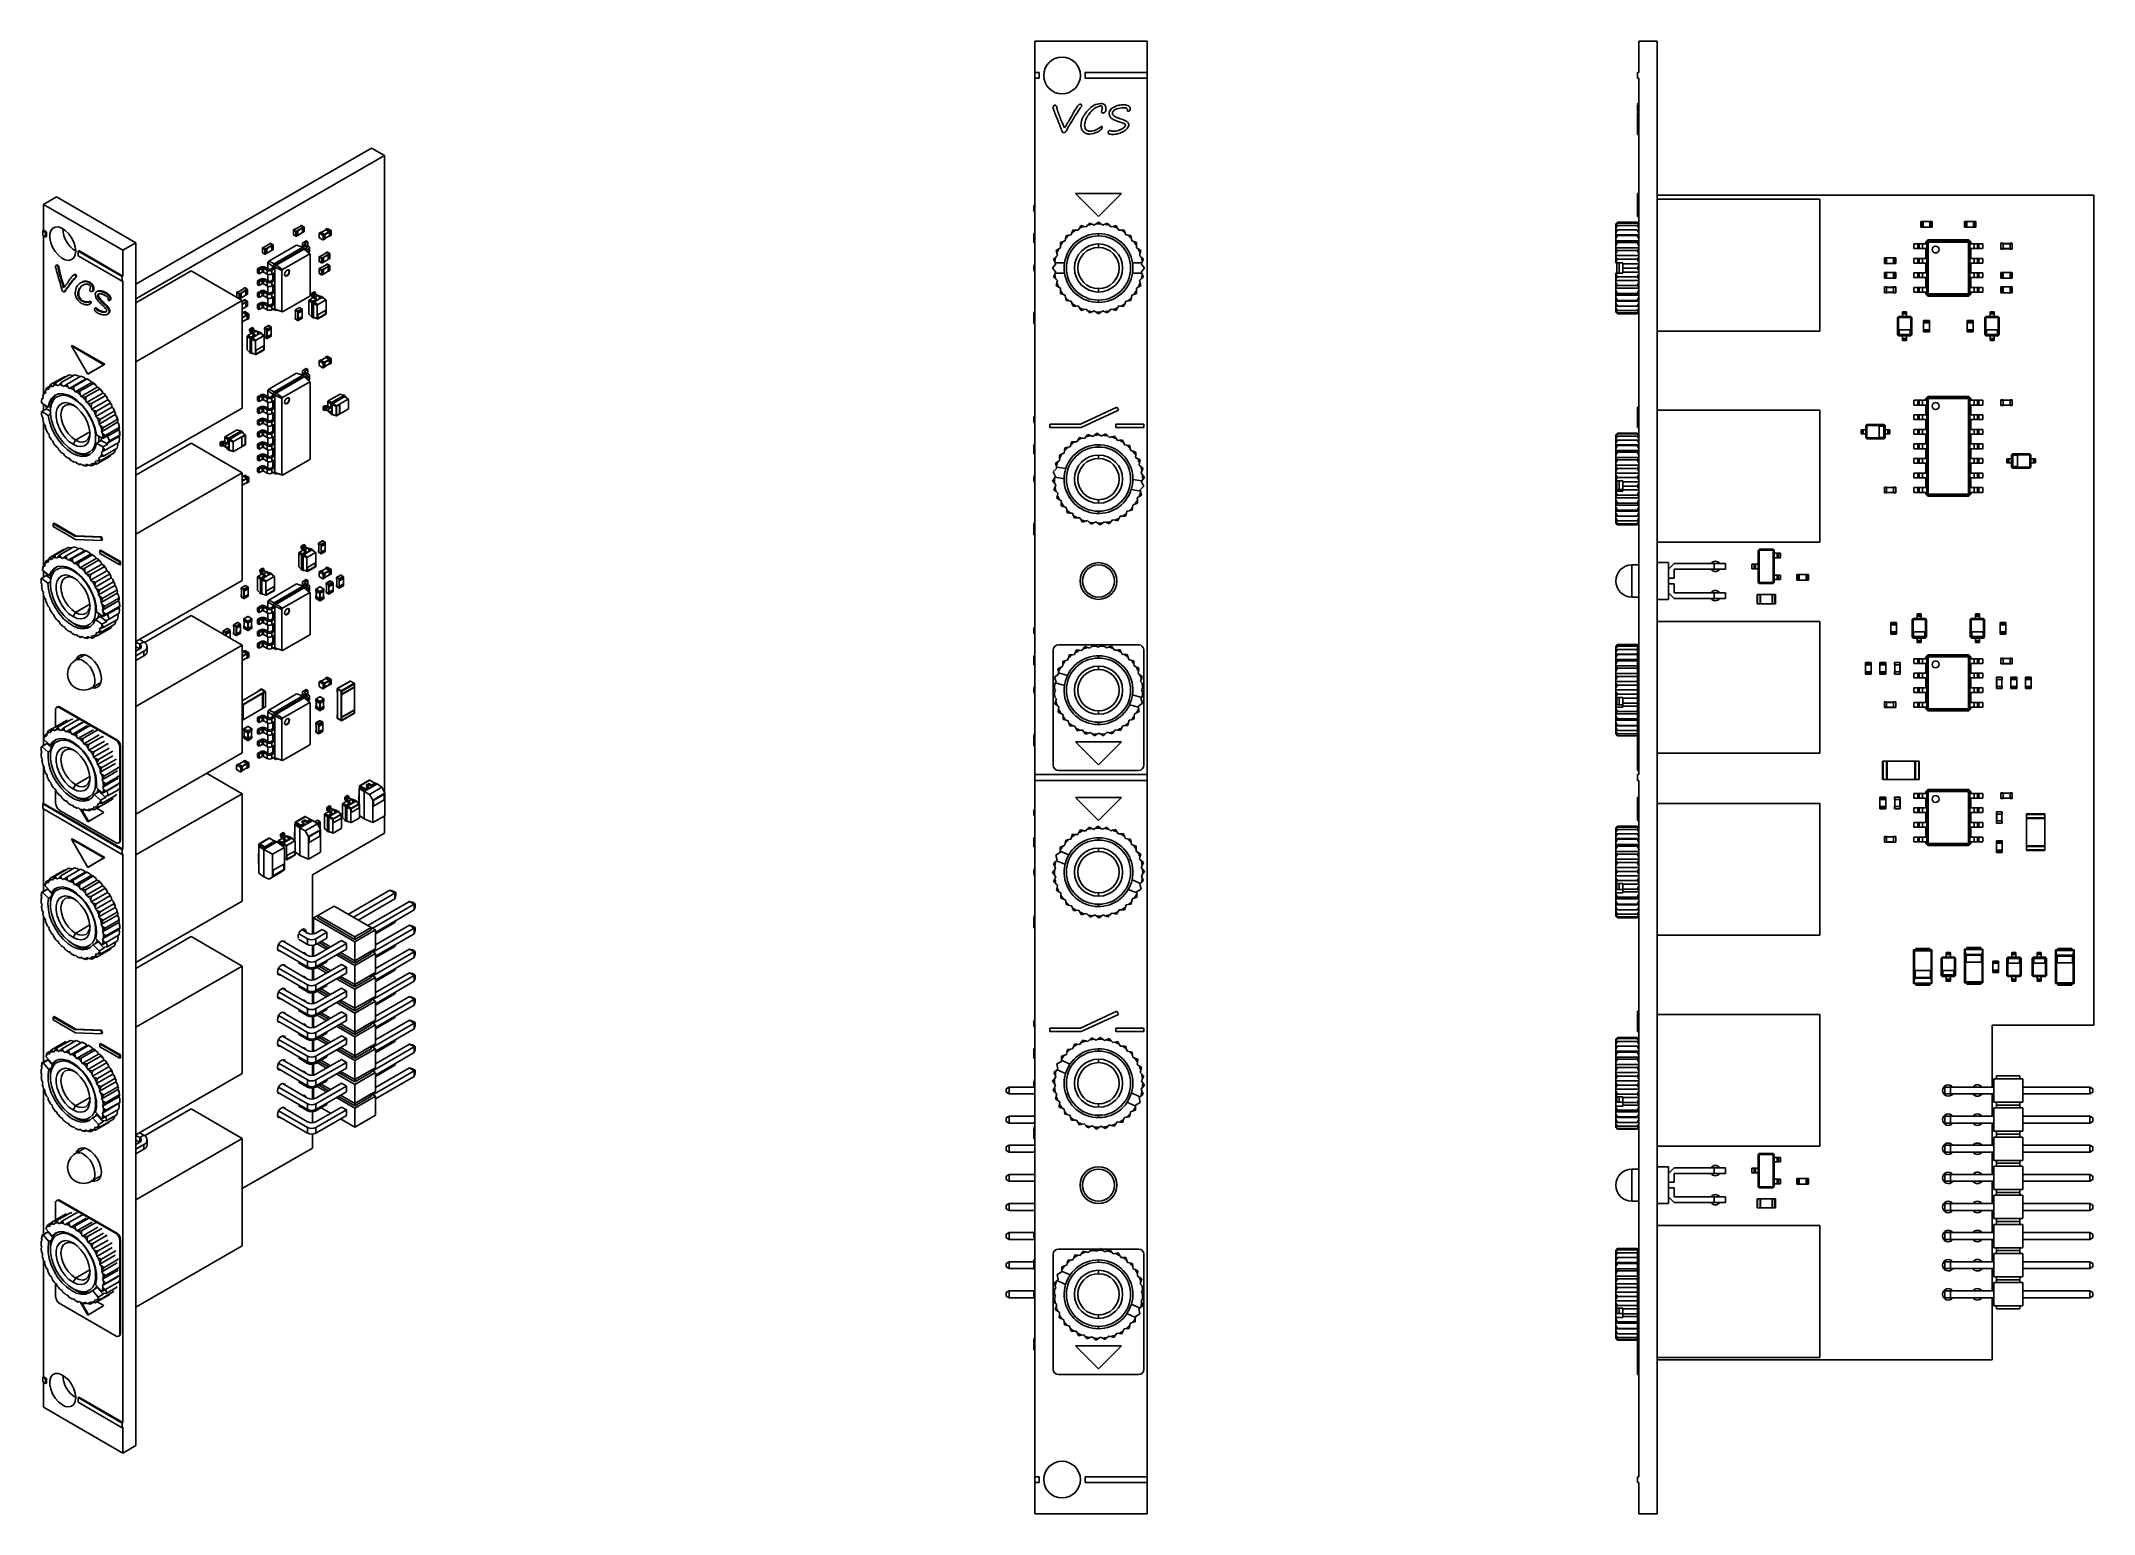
# Model space of a CAD drawing. Extents: x 437 to 795, y 364 to 621.
import ezdxf

# ---------------------------------------------------------------- set-up
doc = ezdxf.new("R2010")
doc.units = 0
doc.layers.get('0').update_dxf_attribs({"linetype": 'CONTINUOUS'})

msp = doc.modelspace()

# ---------------------------------------------------------------- linework, layer by layer
at = {"color": 7, "linetype": 'CONTINUOUS'}
for p, q in [((629.84, 621.34), (610.24, 621.34)), ((610.24, 621.34), (610.24, 615.84)), ((629.84, 615.84), (629.84, 621.34)), ((715.56, 615.84), (715.56, 621.34)), ((715.56, 621.34), (718.76, 621.34)), ((718.76, 364.34), (718.76, 621.34)), ((610.98, 615.84), (610.24, 615.84)), ((610.24, 615.84), (610.24, 614.84)), ((610.24, 614.84), (610.98, 614.84)), ((610.24, 614.84), (610.24, 493.34)), ((610.98, 614.84), (610.98, 615.84)), ((629.84, 615.84), (618.98, 615.84)), ((618.98, 615.84), (618.98, 614.84)), ((618.98, 614.84), (629.84, 614.84)), ((629.84, 614.84), (629.84, 615.84)), ((629.84, 493.34), (629.84, 614.84)), ((715.36, 614.84), (715.36, 615.84)), ((715.36, 615.84), (715.56, 615.84)), ((715.36, 614.84), (715.56, 614.84)), ((715.56, 493.34), (715.56, 614.84)), ((715.36, 610.47), (715.56, 610.47)), ((715.36, 610.22), (715.56, 610.22)), ((715.36, 609.61), (715.56, 609.61)), ((715.36, 609.08), (715.56, 609.08)), ((715.36, 608.89), (715.36, 608.76)), ((715.36, 608.76), (715.56, 608.76)), ((715.36, 607.8), (715.56, 607.8)), ((715.36, 606.69), (715.56, 606.69)), ((715.36, 606.55), (715.36, 606.42)), ((453.44, 578.95), (494.53, 602.67)), ((494.53, 602.67), (496.79, 601.36)), ((715.36, 605.03), (715.56, 605.03)), ((453.44, 576.34), (496.79, 601.36)), ((496.79, 601.36), (496.79, 490.2)), ((617.34, 594.74), (621.34, 590.74)), ((625.34, 594.74), (617.34, 594.74)), ((621.34, 590.74), (625.34, 594.74)), ((715.36, 590.74), (715.36, 594.74)), ((715.36, 594.74), (715.56, 594.74)), ((718.76, 594.44), (794.96, 594.44)), ((794.96, 594.44), (794.96, 449.66)), ((437.32, 592.84), (439.59, 594.14)), ((451.18, 584.83), (437.32, 592.84)), ((437.32, 592.84), (437.32, 588.34)), ((453.44, 586.14), (439.59, 594.14)), ((610.04, 591.64), (610.04, 592.64)), ((610.04, 592.64), (610.24, 592.64)), ((610.24, 591.64), (610.04, 591.64)), ((747.16, 593.74), (718.76, 593.74)), ((747.16, 570.74), (747.16, 593.74)), ((437.18, 588.26), (437.32, 588.34)), ((437.7, 587.96), (437.18, 588.26)), ((437.18, 588.26), (437.18, 587.45)), ((437.18, 587.45), (437.7, 587.14)), ((437.85, 588.04), (437.32, 588.34)), ((437.32, 587.36), (437.32, 559.95)), ((437.7, 587.96), (437.85, 588.04)), ((437.7, 587.14), (437.7, 587.96)), ((437.7, 587.14), (437.85, 587.23)), ((437.85, 587.23), (437.85, 588.04)), ((480.92, 588.36), (480.92, 587.54)), ((480.94, 588.39), (481.12, 588.5)), ((480.94, 588.33), (481.33, 588.1)), ((480.94, 587.52), (480.94, 588.33)), ((480.94, 587.52), (481.33, 587.29)), ((480.99, 588.36), (481.22, 588.5)), ((480.99, 588.36), (481.38, 588.13)), ((481.22, 588.5), (482.07, 588.99)), ((481.33, 587.29), (481.33, 588.1)), ((481.38, 588.13), (481.62, 588.27)), ((481.43, 588.1), (481.62, 588.21)), ((481.43, 587.29), (481.43, 588.1)), ((481.43, 587.29), (481.62, 587.39)), ((481.62, 588.27), (482.46, 588.76)), ((481.62, 588.27), (481.67, 588.24)), ((481.62, 587.39), (481.62, 588.21)), ((481.64, 587.42), (481.64, 588.24)), ((481.64, 587.44), (481.67, 587.42)), ((481.67, 588.24), (482.51, 588.73)), ((481.67, 587.42), (481.67, 588.24)), ((481.67, 587.42), (482.51, 587.91)), ((482.05, 589.01), (482.05, 588.97)), ((482.07, 589.04), (482.25, 589.15)), ((482.07, 588.99), (482.3, 589.12)), ((482.3, 589.12), (482.7, 588.89)), ((482.35, 589.15), (482.75, 588.92)), ((482.46, 588.76), (482.7, 588.89)), ((482.46, 588.76), (482.51, 588.73)), ((482.51, 587.91), (482.51, 588.73)), ((482.56, 588.76), (482.75, 588.86)), ((482.56, 587.94), (482.56, 588.76)), ((482.56, 587.94), (482.75, 588.05)), ((482.75, 588.05), (482.75, 588.86)), ((482.77, 588.08), (482.77, 588.89)), ((485.38, 587.81), (485.38, 587.06)), ((485.67, 587.99), (485.39, 587.83)), ((485.69, 587.99), (485.41, 587.83)), ((485.41, 587.83), (486.06, 587.45)), ((485.69, 587.99), (486.34, 587.61)), ((486.55, 588.43), (485.73, 587.96)), ((486.57, 588.43), (485.75, 587.96)), ((486.34, 587.61), (486.06, 587.45)), ((486.37, 587.56), (486.08, 587.4)), ((486.08, 587.4), (486.08, 586.65)), ((487.16, 588.09), (486.34, 587.61)), ((487.19, 588.04), (486.37, 587.56)), ((486.37, 587.56), (486.37, 586.81)), ((487.19, 587.35), (486.37, 586.88)), ((486.37, 586.87), (487.18, 587.33)), ((486.51, 588.46), (486.51, 588.41)), ((486.8, 588.64), (486.52, 588.48)), ((486.82, 588.64), (486.54, 588.48)), ((486.54, 588.48), (487.19, 588.1)), ((486.57, 588.43), (487.16, 588.09)), ((486.82, 588.64), (487.47, 588.27)), ((487.14, 587.31), (487.19, 587.29)), ((487.47, 588.27), (487.19, 588.1)), ((487.19, 588.04), (487.19, 587.35)), ((487.21, 587.29), (487.49, 587.45)), ((487.5, 588.22), (487.22, 588.05)), ((487.22, 588.05), (487.22, 587.3)), ((487.5, 587.47), (487.22, 587.3)), ((487.5, 588.22), (487.5, 587.47)), ((610.04, 586.14), (610.04, 587.74)), ((610.04, 587.74), (610.24, 587.74)), ((615.68, 587.4), (615.6, 586.88)), ((616.2, 587.48), (615.68, 587.4)), ((616.58, 587.54), (616.2, 587.48)), ((616.71, 587.9), (616.58, 587.54)), ((616.89, 588.4), (616.71, 587.9)), ((617.42, 588.37), (616.89, 588.4)), ((617.8, 588.36), (617.42, 588.37)), ((618, 588.68), (617.8, 588.36)), ((618.27, 589.14), (618, 588.68)), ((618.79, 589.01), (618.27, 589.14)), ((619.16, 588.92), (618.79, 589.01)), ((619.42, 589.2), (619.16, 588.92)), ((619.77, 589.59), (619.42, 589.2)), ((620.25, 589.37), (619.77, 589.59)), ((620.6, 589.21), (620.25, 589.37)), ((620.91, 589.43), (620.6, 589.21)), ((621.34, 589.74), (620.91, 589.43)), ((621.76, 589.43), (621.34, 589.74)), ((621.34, 587.34), (621.34, 587.74)), ((622.07, 589.21), (621.76, 589.43)), ((622.42, 589.37), (622.07, 589.21)), ((622.9, 589.59), (622.42, 589.37)), ((623.25, 589.2), (622.9, 589.59)), ((623.51, 588.92), (623.25, 589.2)), ((623.88, 589.01), (623.51, 588.92)), ((624.4, 589.14), (623.88, 589.01)), ((624.67, 588.68), (624.4, 589.14)), ((624.87, 588.36), (624.67, 588.68)), ((625.25, 588.37), (624.87, 588.36)), ((625.78, 588.4), (625.25, 588.37)), ((625.96, 587.9), (625.78, 588.4)), ((626.09, 587.54), (625.96, 587.9)), ((626.47, 587.48), (626.09, 587.54)), ((626.99, 587.4), (626.47, 587.48)), ((627.07, 586.88), (626.99, 587.4)), ((711.86, 589.74), (711.56, 589.44)), ((711.56, 589.43), (711.86, 589.74)), ((711.56, 589.2), (711.86, 589.59)), ((711.86, 589.59), (711.56, 589.37)), ((711.56, 589.44), (711.56, 589.43)), ((711.56, 589.37), (711.56, 589.43)), ((711.56, 589.37), (711.56, 589.2)), ((711.56, 589.01), (711.56, 589.2)), ((711.56, 588.68), (711.86, 589.14)), ((711.86, 589.14), (711.56, 589.01)), ((711.56, 589.01), (711.56, 588.68)), ((711.56, 588.37), (711.56, 588.68)), ((711.56, 587.9), (711.86, 588.4)), ((711.86, 588.4), (711.56, 588.37)), ((711.56, 588.37), (711.56, 587.9)), ((711.56, 587.54), (711.56, 587.9)), ((715.56, 587.54), (711.56, 587.54)), ((711.56, 587.48), (711.56, 587.54)), ((711.86, 587.4), (711.56, 587.48)), ((711.56, 587.48), (711.56, 586.88)), ((711.56, 586.88), (711.86, 587.4)), ((715.26, 589.74), (711.86, 589.74)), ((715.26, 589.59), (711.86, 589.59)), ((715.26, 589.14), (711.86, 589.14)), ((715.26, 588.4), (711.86, 588.4)), ((715.26, 587.4), (711.86, 587.4)), ((715.56, 589.44), (715.26, 589.74)), ((715.26, 589.74), (715.56, 589.43)), ((715.26, 589.59), (715.56, 589.2)), ((715.56, 589.37), (715.26, 589.59)), ((715.26, 589.14), (715.56, 588.68)), ((715.56, 589.01), (715.26, 589.14)), ((715.26, 588.4), (715.56, 587.9)), ((715.56, 588.37), (715.26, 588.4)), ((715.56, 587.48), (715.26, 587.4)), ((715.26, 587.4), (715.56, 586.88)), ((715.36, 590.74), (715.56, 590.74)), ((764.75, 589.86), (764.75, 588.86)), ((764.75, 589.86), (764.82, 589.86)), ((764.75, 588.86), (764.82, 588.86)), ((764.82, 589.86), (764.82, 588.86)), ((765.08, 589.86), (764.82, 589.86)), ((765.08, 588.86), (764.82, 588.86)), ((765.08, 589.86), (765.08, 588.86)), ((765.15, 589.86), (765.08, 589.86)), ((765.15, 588.86), (765.08, 588.86)), ((765.15, 589.86), (765.15, 588.86)), ((766.35, 589.86), (765.15, 589.86)), ((766.35, 588.86), (765.15, 588.86)), ((766.35, 589.86), (766.35, 588.86)), ((766.35, 589.86), (766.42, 589.86)), ((766.35, 588.86), (766.42, 588.86)), ((766.42, 589.86), (766.42, 588.86)), ((766.68, 589.86), (766.42, 589.86)), ((766.68, 588.86), (766.42, 588.86)), ((766.68, 589.86), (766.68, 588.86)), ((766.75, 589.86), (766.68, 589.86)), ((766.75, 588.86), (766.68, 588.86)), ((766.75, 589.86), (766.75, 588.86)), ((772.37, 588.86), (772.37, 589.86)), ((772.37, 589.86), (772.44, 589.86)), ((772.37, 588.86), (772.44, 588.86)), ((772.44, 588.86), (772.44, 589.86)), ((772.44, 589.86), (772.7, 589.86)), ((772.44, 588.86), (772.7, 588.86)), ((772.7, 588.86), (772.7, 589.86)), ((772.77, 589.86), (772.7, 589.86)), ((772.77, 588.86), (772.7, 588.86)), ((772.77, 589.86), (773.97, 589.86)), ((772.77, 588.86), (772.77, 589.86)), ((772.77, 588.86), (773.97, 588.86)), ((773.97, 589.86), (774.04, 589.86)), ((773.97, 588.86), (773.97, 589.86)), ((773.97, 588.86), (774.04, 588.86)), ((774.04, 588.86), (774.04, 589.86)), ((774.04, 589.86), (774.3, 589.86)), ((774.04, 588.86), (774.3, 588.86)), ((774.3, 588.86), (774.3, 589.86)), ((774.37, 589.86), (774.3, 589.86)), ((774.37, 588.86), (774.3, 588.86)), ((774.37, 588.86), (774.37, 589.86)), ((443.36, 584.69), (443.5, 584.78)), ((451.04, 580.26), (443.36, 584.69)), ((443.36, 584.69), (443.36, 583.88)), ((443.36, 583.88), (451.04, 579.45)), ((451.18, 580.34), (443.5, 584.78)), ((451.18, 584.83), (453.44, 586.14)), ((451.18, 580.34), (451.18, 584.83)), ((453.44, 376.29), (453.44, 586.14)), ((475.53, 585.25), (475.53, 584.43)), ((475.73, 585.39), (475.55, 585.28)), ((475.55, 585.22), (475.95, 584.99)), ((475.55, 585.22), (475.55, 584.41)), ((475.55, 584.41), (475.95, 584.18)), ((475.83, 585.39), (475.6, 585.25)), ((475.6, 585.25), (475.99, 585.02)), ((476.68, 585.88), (475.83, 585.39)), ((475.95, 584.99), (475.95, 584.18)), ((476.23, 585.16), (475.99, 585.02)), ((476.23, 585.1), (476.04, 584.99)), ((476.04, 584.99), (476.04, 584.18)), ((476.23, 584.28), (476.04, 584.18)), ((477.08, 585.65), (476.23, 585.16)), ((476.23, 585.16), (476.28, 585.13)), ((476.23, 585.1), (476.23, 584.28)), ((476.25, 584.31), (476.25, 585.13)), ((476.25, 584.33), (476.28, 584.31)), ((477.13, 585.62), (476.28, 585.13)), ((476.28, 585.13), (476.28, 584.31)), ((477.13, 584.8), (476.28, 584.31)), ((476.61, 582.91), (481.47, 585.72)), ((476.66, 585.9), (476.66, 585.86)), ((476.86, 586.04), (476.68, 585.93)), ((476.91, 586.01), (476.68, 585.88)), ((476.91, 586.01), (477.31, 585.78)), ((476.96, 586.04), (477.36, 585.81)), ((477.31, 585.78), (477.08, 585.65)), ((477.08, 585.65), (477.13, 585.62)), ((477.13, 585.62), (477.13, 584.8)), ((477.36, 585.75), (477.18, 585.65)), ((477.18, 585.65), (477.18, 584.83)), ((477.36, 584.94), (477.18, 584.83)), ((477.36, 585.75), (477.36, 584.94)), ((477.38, 584.96), (477.38, 585.78)), ((477.56, 582.46), (482.58, 585.36)), ((477.84, 582.3), (482.86, 585.2)), ((477.89, 582.21), (482.81, 585.04)), ((479, 581.47), (483.75, 584.22)), ((481.47, 585.72), (482.58, 585.36)), ((482.47, 585.95), (482.47, 585.39)), ((482.58, 585.36), (482.86, 585.2)), ((482.65, 586.19), (483.14, 586.48)), ((483.25, 585.36), (482.65, 585.7)), ((482.65, 585.7), (482.65, 585.32)), ((482.86, 585.2), (482.81, 585.04)), ((482.81, 585.04), (483.75, 584.22)), ((482.81, 585.04), (483, 584.93)), ((482.86, 585.2), (483.11, 585.05)), ((483.43, 586.32), (482.93, 586.03)), ((482.93, 586.03), (482.93, 585.87)), ((482.93, 585.87), (483.53, 585.52)), ((483.11, 585.05), (483, 584.93)), ((483, 584.93), (483.86, 584.15)), ((483.06, 585.08), (483.25, 585.19)), ((483.11, 585.05), (483.11, 584.84)), ((483.14, 586.48), (483.43, 586.32)), ((483.53, 585.03), (483.14, 584.8)), ((483.25, 585.36), (483.25, 585.19)), ((483.43, 585.65), (483.37, 585.61)), ((483.43, 586.32), (483.43, 585.65)), ((483.53, 585.03), (483.53, 584.45)), ((483.71, 584.61), (483.71, 585.27)), ((483.75, 584.22), (483.86, 584.15)), ((483.86, 584.15), (483.86, 577.03)), ((485.41, 587.01), (486.06, 586.63)), ((485.41, 583.69), (485.41, 582.88)), ((485.43, 583.72), (485.61, 583.83)), ((485.43, 583.67), (485.82, 583.44)), ((485.43, 582.85), (485.43, 583.67)), ((485.48, 583.69), (485.71, 583.83)), ((485.48, 583.69), (485.87, 583.47)), ((485.71, 583.83), (486.56, 584.32)), ((486.37, 586.81), (486.08, 586.65)), ((486.08, 586.63), (486.36, 586.8)), ((486.11, 583.6), (486.95, 584.09)), ((486.16, 583.57), (487, 584.06)), ((486.54, 584.35), (486.54, 584.31)), ((486.56, 584.38), (486.74, 584.48)), ((486.56, 584.32), (486.79, 584.45)), ((486.79, 584.45), (487.19, 584.22)), ((486.84, 584.48), (487.24, 584.25)), ((486.95, 584.09), (487.19, 584.22)), ((486.95, 584.09), (487, 584.06)), ((487, 583.25), (487, 584.06)), ((487.05, 584.09), (487.24, 584.2)), ((487.05, 583.27), (487.05, 584.09)), ((487.24, 583.38), (487.24, 584.2)), ((487.26, 583.41), (487.26, 584.22)), ((610.24, 586.14), (610.04, 586.14)), ((613.88, 583.66), (613.49, 583.31)), ((614.16, 583.92), (613.88, 583.66)), ((614.4, 585.08), (613.94, 584.81)), ((613.94, 584.81), (614.07, 584.29)), ((614.07, 584.29), (614.16, 583.92)), ((614.72, 585.28), (614.4, 585.08)), ((615.18, 586.37), (614.68, 586.19)), ((614.68, 586.19), (614.7, 585.66)), ((614.7, 585.66), (614.72, 585.28)), ((615.54, 586.5), (615.18, 586.37)), ((615.6, 586.88), (615.54, 586.5)), ((621.34, 585.34), (621.34, 585.94)), ((627.13, 586.5), (627.07, 586.88)), ((627.49, 586.37), (627.13, 586.5)), ((627.99, 586.19), (627.49, 586.37)), ((627.95, 585.28), (627.97, 585.66)), ((628.27, 585.08), (627.95, 585.28)), ((627.97, 585.66), (627.99, 586.19)), ((628.73, 584.81), (628.27, 585.08)), ((628.51, 583.92), (628.6, 584.29)), ((628.79, 583.66), (628.51, 583.92)), ((628.6, 584.29), (628.73, 584.81)), ((629.18, 583.31), (628.79, 583.66)), ((711.56, 586.5), (711.56, 586.88)), ((715.56, 586.5), (711.56, 586.5)), ((711.56, 586.37), (711.56, 586.5)), ((711.86, 586.19), (711.56, 586.37)), ((711.56, 586.37), (711.56, 585.66)), ((711.56, 585.66), (711.86, 586.19)), ((711.56, 585.28), (711.56, 585.66)), ((715.56, 585.28), (711.56, 585.28)), ((711.56, 585.08), (711.56, 585.28)), ((711.86, 584.81), (711.56, 585.08)), ((711.56, 585.08), (711.56, 584.29)), ((711.56, 584.29), (711.86, 584.81)), ((711.56, 583.92), (711.56, 584.29)), ((711.56, 583.66), (711.56, 583.92)), ((711.56, 583.92), (715.56, 583.92)), ((711.86, 583.31), (711.56, 583.66)), ((711.56, 583.66), (711.56, 582.83)), ((715.26, 586.19), (711.86, 586.19)), ((715.26, 584.81), (711.86, 584.81)), ((715.56, 586.37), (715.26, 586.19)), ((715.26, 586.19), (715.56, 585.66)), ((715.56, 585.08), (715.26, 584.81)), ((715.26, 584.81), (715.56, 584.29)), ((715.56, 583.66), (715.26, 583.31)), ((763.56, 585.14), (763.56, 585.96)), ((763.56, 585.96), (764.26, 585.96)), ((763.56, 585.14), (764.26, 585.14)), ((764.26, 585.14), (764.26, 585.96)), ((764.26, 585.96), (764.46, 585.96)), ((764.26, 585.14), (764.46, 585.14)), ((764.46, 585.14), (764.46, 585.96)), ((764.46, 585.96), (765.06, 585.96)), ((764.46, 585.14), (765.06, 585.14)), ((765.06, 585.14), (765.06, 585.96)), ((765.06, 585.96), (765.66, 585.96)), ((765.06, 585.14), (765.66, 585.14)), ((765.66, 586.29), (766.01, 586.64)), ((765.66, 586.29), (765.81, 586.22)), ((765.66, 585.96), (765.66, 586.29)), ((765.66, 585.96), (765.81, 585.96)), ((765.66, 585.14), (765.81, 585.14)), ((765.66, 583.42), (765.66, 585.14)), ((765.81, 586.22), (766.08, 586.49)), ((765.81, 586.22), (766.04, 586.1)), ((765.81, 585.96), (765.81, 586.22)), ((765.81, 585.14), (765.81, 585.96)), ((765.81, 583.42), (765.81, 585.14)), ((766.01, 586.64), (766.08, 586.49)), ((766.01, 586.64), (773.11, 586.64)), ((766.04, 586.1), (766.2, 586.27)), ((766.04, 577.38), (766.04, 586.1)), ((766.08, 586.49), (773.03, 586.49)), ((766.08, 586.49), (766.2, 586.27)), ((766.2, 586.27), (772.92, 586.27)), ((773.03, 586.49), (772.92, 586.27)), ((772.92, 586.27), (773.08, 586.1)), ((773.11, 586.64), (773.03, 586.49)), ((773.03, 586.49), (773.31, 586.22)), ((773.31, 586.22), (773.08, 586.1)), ((773.08, 586.1), (773.08, 577.38)), ((773.11, 586.64), (773.46, 586.29)), ((773.46, 586.29), (773.31, 586.22)), ((773.31, 586.22), (773.31, 585.96)), ((773.31, 585.96), (773.31, 585.14)), ((773.46, 585.96), (773.31, 585.96)), ((773.31, 585.14), (773.31, 583.42)), ((773.46, 585.14), (773.31, 585.14)), ((773.46, 586.29), (773.46, 585.96)), ((774.06, 585.96), (773.46, 585.96)), ((774.06, 585.14), (773.46, 585.14)), ((773.46, 585.14), (773.46, 583.42)), ((774.06, 585.96), (774.06, 585.14)), ((774.66, 585.96), (774.06, 585.96)), ((774.66, 585.14), (774.06, 585.14)), ((774.66, 585.96), (774.66, 585.14)), ((774.86, 585.96), (774.66, 585.96)), ((774.86, 585.14), (774.66, 585.14)), ((774.86, 585.96), (774.86, 585.14)), ((775.56, 585.96), (774.86, 585.96)), ((775.56, 585.14), (774.86, 585.14)), ((775.56, 585.96), (775.56, 585.14)), ((778.72, 586.05), (778.72, 586.01)), ((779.12, 586.05), (778.72, 586.05)), ((778.72, 586.01), (778.72, 585.09)), ((779.12, 586.01), (778.72, 586.01)), ((779.12, 585.09), (778.72, 585.09)), ((778.72, 585.05), (778.72, 585.09)), ((779.12, 585.05), (778.72, 585.05)), ((779.12, 586.05), (779.12, 586.01)), ((779.12, 586.01), (779.12, 585.09)), ((780.32, 586.01), (779.12, 586.01)), ((780.32, 585.97), (779.12, 585.97)), ((780.32, 585.13), (779.12, 585.13)), ((779.12, 585.05), (779.12, 585.09)), ((780.32, 585.09), (779.12, 585.09)), ((780.32, 586.05), (780.32, 586.01)), ((780.72, 586.05), (780.32, 586.05)), ((780.32, 586.01), (780.32, 585.09)), ((780.72, 586.01), (780.32, 586.01)), ((780.72, 585.09), (780.32, 585.09)), ((780.32, 585.05), (780.32, 585.09)), ((780.72, 585.05), (780.32, 585.05)), ((780.72, 586.05), (780.72, 586.01)), ((780.72, 586.01), (780.72, 585.09)), ((780.72, 585.05), (780.72, 585.09)), ((439.69, 582.28), (439.52, 582.18)), ((439.67, 582.18), (439.81, 582.26)), ((439.94, 581.48), (440.08, 581.56)), ((442.74, 580.61), (442.56, 580.51)), ((442.73, 580.59), (442.91, 580.63)), ((442.77, 580.55), (442.91, 580.63)), ((442.77, 579.98), (442.92, 580.06)), ((442.95, 580.21), (443.09, 580.29)), ((451.04, 580.26), (451.18, 580.34)), ((451.04, 579.45), (451.04, 580.26)), ((463.06, 581.24), (453.44, 575.69)), ((471.97, 576.1), (463.06, 581.24)), ((475.15, 581.87), (474.66, 581.58)), ((474.66, 581.58), (474.94, 581.42)), ((474.66, 580.91), (474.66, 581.58)), ((474.66, 580.91), (474.94, 580.75)), ((474.94, 581.42), (475.44, 581.7)), ((474.94, 580.75), (474.94, 581.42)), ((474.94, 580.75), (475.44, 581.03)), ((475.44, 581.03), (475.44, 581.7)), ((475.72, 581.7), (476.32, 581.36)), ((475.72, 581.03), (475.72, 581.7)), ((475.72, 581.03), (476.32, 580.69)), ((476.6, 581.52), (476, 581.87)), ((476.32, 580.69), (476.32, 581.36)), ((476.45, 582.63), (476.61, 582.91)), ((476.45, 582.63), (477.31, 582.03)), ((476.45, 581.61), (476.45, 582.63)), ((476.45, 579.54), (476.45, 580.63)), ((476.61, 582.91), (477.56, 582.46)), ((477.31, 581.76), (476.89, 581.52)), ((477.17, 581.36), (477.59, 581.6)), ((477.17, 580.69), (477.17, 581.36)), ((477.17, 580.69), (477.59, 580.93)), ((477.31, 582.03), (477.56, 582.46)), ((477.31, 582.03), (477.59, 581.87)), ((477.31, 581.76), (477.31, 582.03)), ((477.31, 581.76), (477.59, 581.6)), ((477.31, 579.69), (477.31, 580.77)), ((477.56, 582.46), (477.84, 582.3)), ((477.59, 581.87), (477.84, 582.3)), ((477.59, 581.87), (477.7, 581.87)), ((477.59, 581.6), (477.59, 581.87)), ((477.59, 581.6), (477.7, 581.66)), ((477.59, 580.93), (477.7, 580.99)), ((477.59, 579.53), (477.59, 580.93)), ((477.7, 581.87), (477.89, 582.21)), ((477.7, 581.87), (478.89, 581.28)), ((477.7, 581.66), (477.7, 581.87)), ((477.7, 580.99), (477.7, 581.66)), ((477.7, 579.59), (477.7, 580.99)), ((477.84, 582.3), (477.89, 582.21)), ((477.89, 582.21), (479, 581.47)), ((478.89, 581.28), (479, 581.47)), ((478.89, 574.16), (478.89, 581.28)), ((479.81, 580.39), (479.73, 580.43)), ((485.41, 581.62), (485.41, 580.8)), ((485.43, 582.85), (485.82, 582.62)), ((485.61, 581.75), (485.43, 581.65)), ((485.43, 581.59), (485.82, 581.36)), ((485.43, 581.59), (485.43, 580.78)), ((485.43, 580.78), (485.82, 580.55)), ((485.71, 581.75), (485.48, 581.62)), ((485.48, 581.62), (485.87, 581.39)), ((486.56, 582.24), (485.71, 581.75)), ((485.82, 582.62), (485.82, 583.44)), ((485.82, 581.36), (485.82, 580.55)), ((485.87, 583.47), (486.11, 583.6)), ((486.11, 581.53), (485.87, 581.39)), ((485.92, 583.44), (486.11, 583.54)), ((485.92, 582.62), (485.92, 583.44)), ((485.92, 582.62), (486.11, 582.73)), ((486.11, 581.47), (485.92, 581.36)), ((485.92, 581.36), (485.92, 580.55)), ((486.11, 580.65), (485.92, 580.55)), ((486.11, 583.6), (486.16, 583.57)), ((486.11, 582.73), (486.11, 583.54)), ((486.95, 582.02), (486.11, 581.53)), ((486.11, 581.53), (486.16, 581.5)), ((486.11, 581.47), (486.11, 580.65)), ((486.13, 582.76), (486.13, 583.57)), ((486.13, 582.77), (486.16, 582.76)), ((486.13, 580.68), (486.13, 581.5)), ((486.13, 580.7), (486.16, 580.68)), ((486.16, 582.76), (486.16, 583.57)), ((486.16, 582.76), (487, 583.25)), ((487, 581.99), (486.16, 581.5)), ((486.16, 581.5), (486.16, 580.68)), ((487, 581.17), (486.16, 580.68)), ((486.54, 582.27), (486.54, 582.23)), ((486.74, 582.41), (486.56, 582.3)), ((486.79, 582.38), (486.56, 582.24)), ((486.79, 582.38), (487.19, 582.15)), ((486.84, 582.41), (487.24, 582.18)), ((487.19, 582.15), (486.95, 582.02)), ((486.95, 582.02), (487, 581.99)), ((487, 581.99), (487, 581.17)), ((487.05, 583.27), (487.24, 583.38)), ((487.24, 582.12), (487.05, 582.02)), ((487.05, 582.02), (487.05, 581.2)), ((487.24, 581.31), (487.05, 581.2)), ((487.24, 582.12), (487.24, 581.31)), ((487.26, 581.33), (487.26, 582.15)), ((613.87, 582.48), (613.34, 581.74)), ((613.34, 581.74), (613.87, 581.01)), ((613.49, 583.31), (613.71, 582.83)), ((613.71, 580.66), (613.49, 580.18)), ((613.49, 580.18), (613.88, 579.83)), ((613.71, 582.83), (613.79, 582.64)), ((613.79, 580.84), (613.71, 580.66)), ((615.4, 582.64), (613.79, 582.64)), ((613.79, 582.64), (613.87, 582.48)), ((613.87, 581.01), (613.79, 580.84)), ((615.4, 580.84), (613.79, 580.84)), ((627.27, 582.64), (628.88, 582.64)), ((627.27, 580.84), (628.88, 580.84)), ((628.79, 579.83), (629.18, 580.18)), ((628.88, 582.64), (628.8, 582.48)), ((628.8, 582.48), (629.34, 581.74)), ((628.8, 581.01), (629.34, 581.74)), ((628.88, 580.84), (628.8, 581.01)), ((628.96, 582.83), (628.88, 582.64)), ((628.96, 580.66), (628.88, 580.84)), ((628.96, 582.83), (629.18, 583.31)), ((629.18, 580.18), (628.96, 580.66)), ((711.56, 582.83), (711.86, 583.31)), ((711.56, 582.83), (711.56, 582.64)), ((711.56, 582.64), (712.76, 582.64)), ((711.56, 580.66), (711.56, 580.84)), ((711.56, 580.84), (712.76, 580.84)), ((711.86, 580.18), (711.56, 580.66)), ((711.56, 580.66), (711.56, 579.83)), ((711.56, 579.83), (711.86, 580.18)), ((711.76, 580.84), (711.76, 582.64)), ((711.86, 583.31), (715.26, 583.31)), ((715.26, 580.18), (711.86, 580.18)), ((712.16, 582.64), (712.16, 580.84)), ((712.76, 582.64), (712.76, 582.48)), ((712.76, 582.48), (712.76, 581.74)), ((712.76, 582.48), (715.56, 582.48)), ((715.26, 581.74), (712.76, 581.74)), ((712.76, 581.01), (712.76, 581.74)), ((715.56, 581.01), (712.76, 581.01)), ((712.76, 580.84), (712.76, 581.01)), ((715.26, 583.31), (715.56, 582.83)), ((715.56, 582.17), (715.26, 581.74)), ((715.26, 581.74), (715.56, 581.32)), ((715.56, 580.66), (715.26, 580.18)), ((715.26, 580.18), (715.56, 579.83)), ((758.4, 583.51), (758.4, 582.51)), ((758.4, 583.51), (758.47, 583.51)), ((758.4, 582.51), (758.47, 582.51)), ((758.4, 579.97), (758.4, 580.97)), ((758.4, 580.97), (758.47, 580.97)), ((758.47, 583.51), (758.47, 582.51)), ((758.73, 583.51), (758.47, 583.51)), ((758.73, 582.51), (758.47, 582.51)), ((758.47, 579.97), (758.47, 580.97)), ((758.47, 580.97), (758.73, 580.97)), ((758.73, 583.51), (758.73, 582.51)), ((758.8, 583.51), (758.73, 583.51)), ((758.8, 582.51), (758.73, 582.51)), ((758.73, 579.97), (758.73, 580.97)), ((758.8, 580.97), (758.73, 580.97)), ((758.8, 583.51), (758.8, 582.51)), ((760, 583.51), (758.8, 583.51)), ((760, 582.51), (758.8, 582.51)), ((758.8, 579.97), (758.8, 580.97)), ((758.8, 580.97), (760, 580.97)), ((760, 583.51), (760, 582.51)), ((760, 583.51), (760.07, 583.51)), ((760, 582.51), (760.07, 582.51)), ((760, 580.97), (760.07, 580.97)), ((760, 579.97), (760, 580.97)), ((760.07, 583.51), (760.07, 582.51)), ((760.33, 583.51), (760.07, 583.51)), ((760.33, 582.51), (760.07, 582.51)), ((760.07, 579.97), (760.07, 580.97)), ((760.07, 580.97), (760.33, 580.97)), ((760.33, 583.51), (760.33, 582.51)), ((760.4, 583.51), (760.33, 583.51)), ((760.4, 582.51), (760.33, 582.51)), ((760.33, 579.97), (760.33, 580.97)), ((760.4, 580.97), (760.33, 580.97)), ((760.4, 583.51), (760.4, 582.51)), ((760.4, 579.97), (760.4, 580.97)), ((763.56, 582.6), (763.56, 583.42)), ((763.56, 583.42), (764.26, 583.42)), ((763.56, 582.6), (764.26, 582.6)), ((763.56, 580.06), (763.56, 580.88)), ((763.56, 580.88), (764.26, 580.88)), ((763.56, 580.06), (764.26, 580.06)), ((764.26, 582.6), (764.26, 583.42)), ((764.26, 583.42), (764.46, 583.42)), ((764.26, 582.6), (764.46, 582.6)), ((764.26, 580.06), (764.26, 580.88)), ((764.26, 580.88), (764.46, 580.88)), ((764.26, 580.06), (764.46, 580.06)), ((764.46, 582.6), (764.46, 583.42)), ((764.46, 583.42), (765.06, 583.42)), ((764.46, 582.6), (765.06, 582.6)), ((764.46, 580.06), (764.46, 580.88)), ((764.46, 580.88), (765.06, 580.88)), ((764.46, 580.06), (765.06, 580.06)), ((765.06, 582.6), (765.06, 583.42)), ((765.06, 583.42), (765.66, 583.42)), ((765.06, 582.6), (765.66, 582.6)), ((765.06, 580.06), (765.06, 580.88)), ((765.06, 580.88), (765.66, 580.88)), ((765.06, 580.06), (765.66, 580.06)), ((765.66, 583.42), (765.81, 583.42)), ((765.66, 582.6), (765.81, 582.6)), ((765.66, 580.88), (765.66, 582.6)), ((765.66, 580.88), (765.81, 580.88)), ((765.66, 580.06), (765.81, 580.06)), ((765.66, 578.34), (765.66, 580.06)), ((765.81, 582.6), (765.81, 583.42)), ((765.81, 580.88), (765.81, 582.6)), ((765.81, 580.06), (765.81, 580.88)), ((765.81, 578.34), (765.81, 580.06)), ((773.31, 583.42), (773.31, 582.6)), ((773.46, 583.42), (773.31, 583.42)), ((773.31, 582.6), (773.31, 580.88)), ((773.46, 582.6), (773.31, 582.6)), ((773.31, 580.88), (773.31, 580.06)), ((773.46, 580.88), (773.31, 580.88)), ((773.31, 580.06), (773.31, 578.34)), ((773.46, 580.06), (773.31, 580.06)), ((774.06, 583.42), (773.46, 583.42)), ((774.06, 582.6), (773.46, 582.6)), ((773.46, 582.6), (773.46, 580.88)), ((774.06, 580.88), (773.46, 580.88)), ((774.06, 580.06), (773.46, 580.06)), ((773.46, 580.06), (773.46, 578.34)), ((774.06, 583.42), (774.06, 582.6)), ((774.66, 583.42), (774.06, 583.42)), ((774.66, 582.6), (774.06, 582.6)), ((774.06, 580.88), (774.06, 580.06)), ((774.66, 580.88), (774.06, 580.88)), ((774.66, 580.06), (774.06, 580.06)), ((774.66, 583.42), (774.66, 582.6)), ((774.86, 583.42), (774.66, 583.42)), ((774.86, 582.6), (774.66, 582.6)), ((774.66, 580.88), (774.66, 580.06)), ((774.86, 580.88), (774.66, 580.88)), ((774.86, 580.06), (774.66, 580.06)), ((774.86, 583.42), (774.86, 582.6)), ((775.56, 583.42), (774.86, 583.42)), ((775.56, 582.6), (774.86, 582.6)), ((774.86, 580.88), (774.86, 580.06)), ((775.56, 580.88), (774.86, 580.88)), ((775.56, 580.06), (774.86, 580.06)), ((775.56, 583.42), (775.56, 582.6)), ((775.56, 580.88), (775.56, 580.06)), ((778.72, 579.97), (778.72, 580.97)), ((778.72, 580.97), (778.79, 580.97)), ((778.79, 579.97), (778.79, 580.97)), ((778.79, 580.97), (779.05, 580.97)), ((779.05, 579.97), (779.05, 580.97)), ((779.12, 580.97), (779.05, 580.97)), ((779.12, 579.97), (779.12, 580.97)), ((779.12, 580.97), (780.32, 580.97)), ((780.32, 580.97), (780.39, 580.97)), ((780.32, 579.97), (780.32, 580.97)), ((780.39, 579.97), (780.39, 580.97)), ((780.39, 580.97), (780.65, 580.97)), ((780.65, 579.97), (780.65, 580.97)), ((780.72, 580.97), (780.65, 580.97)), ((780.72, 579.97), (780.72, 580.97)), ((440.98, 577.61), (441.15, 577.71)), ((441.05, 577.7), (441.19, 577.78)), ((441.19, 577.78), (441.13, 577.71)), ((441.34, 578.16), (441.48, 578.24)), ((441.89, 578.89), (442.03, 578.97)), ((443.31, 577.23), (443.45, 577.31)), ((443.97, 579.24), (443.79, 579.14)), ((445.31, 579.18), (445.45, 579.27)), ((445.82, 577.64), (445.99, 577.74)), ((445.95, 578.15), (446.09, 578.23)), ((446.74, 577.71), (446.57, 577.61)), ((446.75, 576.95), (446.89, 577.03)), ((448.1, 577.37), (448.24, 577.45)), ((451.04, 579.45), (451.18, 579.53)), ((451.18, 480.32), (451.18, 579.53)), ((471.04, 577.47), (471.04, 576.66)), ((471.24, 577.61), (471.06, 577.5)), ((471.06, 577.45), (471.45, 577.22)), ((471.06, 577.45), (471.06, 576.63)), ((471.06, 576.63), (471.45, 576.4)), ((471.34, 577.61), (471.11, 577.47)), ((471.11, 577.47), (471.5, 577.25)), ((472.19, 578.1), (471.34, 577.61)), ((471.45, 577.22), (471.45, 576.4)), ((471.74, 577.38), (471.5, 577.25)), ((471.74, 577.32), (471.55, 577.22)), ((471.55, 577.22), (471.55, 576.4)), ((471.74, 576.51), (471.55, 576.4)), ((472.59, 577.87), (471.74, 577.38)), ((471.74, 577.38), (471.79, 577.35)), ((471.74, 577.32), (471.74, 576.51)), ((471.76, 576.53), (471.76, 577.35)), ((471.76, 576.55), (471.79, 576.53)), ((472.64, 577.84), (471.79, 577.35)), ((471.79, 577.35), (471.79, 576.53)), ((472.64, 577.02), (471.79, 576.53)), ((472.17, 578.13), (472.17, 578.09)), ((472.37, 578.26), (472.19, 578.16)), ((472.42, 578.23), (472.19, 578.1)), ((472.42, 578.23), (472.82, 578)), ((472.47, 578.26), (472.87, 578.03)), ((472.82, 578), (472.59, 577.87)), ((472.59, 577.87), (472.64, 577.84)), ((472.64, 577.84), (472.64, 577.02)), ((472.87, 577.98), (472.69, 577.87)), ((472.69, 577.87), (472.69, 577.05)), ((472.87, 577.16), (472.69, 577.05)), ((472.87, 577.98), (472.87, 577.16)), ((472.89, 577.19), (472.89, 578)), ((475.15, 579.79), (474.66, 579.51)), ((474.66, 579.51), (474.94, 579.34)), ((474.66, 578.84), (474.66, 579.51)), ((474.66, 578.84), (474.94, 578.67)), ((475.15, 577.72), (474.66, 577.43)), ((474.66, 577.43), (474.94, 577.27)), ((474.66, 576.76), (474.66, 577.43)), ((474.66, 576.76), (474.94, 576.6)), ((474.94, 579.34), (475.44, 579.63)), ((474.94, 578.67), (474.94, 579.34)), ((474.94, 578.67), (475.44, 578.96)), ((474.94, 577.27), (475.44, 577.55)), ((474.94, 576.6), (474.94, 577.27)), ((474.94, 576.6), (475.44, 576.89)), ((475.44, 578.96), (475.44, 579.63)), ((475.44, 576.89), (475.44, 577.55)), ((475.72, 579.63), (476.32, 579.28)), ((475.72, 578.96), (475.72, 579.63)), ((475.72, 578.96), (476.32, 578.61)), ((475.72, 577.55), (476.32, 577.21)), ((475.72, 576.89), (475.72, 577.55)), ((475.72, 576.89), (476.32, 576.54)), ((476.6, 579.45), (476, 579.79)), ((476.6, 577.37), (476, 577.72)), ((476.32, 578.61), (476.32, 579.28)), ((476.32, 576.54), (476.32, 577.21)), ((476.45, 577.46), (476.45, 578.56)), ((476.45, 575.39), (476.45, 576.48)), ((477.31, 579.69), (476.89, 579.45)), ((477.31, 577.62), (476.89, 577.37)), ((477.17, 579.28), (477.59, 579.53)), ((477.17, 578.61), (477.17, 579.28)), ((477.17, 578.61), (477.59, 578.86)), ((477.17, 577.21), (477.59, 577.45)), ((477.17, 576.54), (477.17, 577.21)), ((477.17, 576.54), (477.59, 576.78)), ((477.31, 579.69), (477.59, 579.53)), ((477.31, 577.62), (477.31, 578.69)), ((477.31, 577.62), (477.59, 577.45)), ((477.31, 575.54), (477.31, 576.62)), ((477.59, 579.53), (477.7, 579.59)), ((477.59, 578.86), (477.7, 578.92)), ((477.59, 577.45), (477.59, 578.86)), ((477.59, 577.45), (477.7, 577.51)), ((477.59, 576.78), (477.7, 576.84)), ((477.59, 575.38), (477.59, 576.78)), ((477.7, 578.92), (477.7, 579.59)), ((477.7, 577.51), (477.7, 578.92)), ((477.7, 576.84), (477.7, 577.51)), ((477.7, 575.44), (477.7, 576.84)), ((483.75, 576.84), (479, 574.09)), ((483.72, 576.2), (484.37, 576.57)), ((483.86, 577.03), (483.75, 576.84)), ((484.04, 577.3), (484.54, 577.58)), ((484.04, 577.12), (484.04, 577.3)), ((484.04, 577.3), (484.25, 577.17)), ((484.25, 577.17), (484.75, 577.46)), ((484.25, 576.99), (484.75, 577.28)), ((484.25, 577.17), (484.25, 576.99)), ((484.35, 576.82), (484.85, 577.11)), ((484.35, 576.82), (484.68, 576.63)), ((484.68, 576.39), (484.35, 576.58)), ((484.54, 577.58), (484.75, 577.46)), ((484.68, 576.63), (485.18, 576.92)), ((484.75, 577.46), (484.75, 577.28)), ((484.85, 577.11), (485.18, 576.92)), ((485.07, 576.98), (485.14, 577.02)), ((485.14, 577.02), (485.78, 576.79)), ((485.44, 576.6), (485.78, 576.79)), ((485.49, 576.38), (485.99, 576.67)), ((485.49, 576.34), (485.98, 576.62)), ((485.78, 576.79), (485.99, 576.67)), ((485.99, 576.67), (485.98, 576.62)), ((485.98, 576.62), (486.53, 576.15)), ((485.98, 576.62), (486.09, 576.55)), ((485.99, 576.67), (486.13, 576.59)), ((486.13, 576.59), (486.09, 576.55)), ((486.09, 576.55), (486.61, 576.11)), ((486.13, 576.59), (486.13, 576.52)), ((613.88, 579.83), (614.16, 579.57)), ((614.07, 579.2), (613.94, 578.68)), ((613.94, 578.68), (614.4, 578.41)), ((614.16, 579.57), (614.07, 579.2)), ((614.4, 578.41), (614.72, 578.21)), ((614.7, 577.83), (614.68, 577.3)), ((614.68, 577.3), (615.18, 577.12)), ((614.72, 578.21), (614.7, 577.83)), ((615.18, 577.12), (615.54, 576.99)), ((615.54, 576.99), (615.6, 576.61)), ((615.6, 576.61), (615.68, 576.09)), ((621.34, 578.14), (621.34, 577.54)), ((626.99, 576.09), (627.07, 576.61)), ((627.07, 576.61), (627.13, 576.99)), ((627.13, 576.99), (627.49, 577.12)), ((627.49, 577.12), (627.99, 577.3)), ((627.95, 578.21), (628.27, 578.41)), ((627.97, 577.83), (627.95, 578.21)), ((627.99, 577.3), (627.97, 577.83)), ((628.27, 578.41), (628.73, 578.68)), ((628.51, 579.57), (628.79, 579.83)), ((628.6, 579.2), (628.51, 579.57)), ((628.73, 578.68), (628.6, 579.2)), ((711.56, 579.57), (711.56, 579.83)), ((715.56, 579.57), (711.56, 579.57)), ((711.56, 579.2), (711.56, 579.57)), ((711.86, 578.68), (711.56, 579.2)), ((711.56, 579.2), (711.56, 578.41)), ((711.56, 578.41), (711.86, 578.68)), ((711.56, 578.21), (711.56, 578.41)), ((715.56, 578.21), (711.56, 578.21)), ((711.56, 577.83), (711.56, 578.21)), ((711.86, 577.3), (711.56, 577.83)), ((711.56, 577.83), (711.56, 577.12)), ((711.56, 577.12), (711.86, 577.3)), ((711.56, 576.99), (711.56, 577.12)), ((715.56, 576.99), (711.56, 576.99)), ((711.56, 576.61), (711.56, 576.99)), ((711.86, 576.09), (711.56, 576.61)), ((711.56, 576.61), (711.56, 576.01)), ((715.26, 578.68), (711.86, 578.68)), ((715.26, 577.3), (711.86, 577.3)), ((715.56, 579.2), (715.26, 578.68)), ((715.26, 578.68), (715.56, 578.41)), ((715.56, 577.83), (715.26, 577.3)), ((715.26, 577.3), (715.56, 577.12)), ((715.56, 576.61), (715.26, 576.09)), ((758.4, 579.97), (758.47, 579.97)), ((758.4, 578.43), (758.4, 578.39)), ((758.8, 578.43), (758.4, 578.43)), ((758.8, 578.39), (758.4, 578.39)), ((758.4, 578.39), (758.4, 577.47)), ((758.4, 577.43), (758.4, 577.47)), ((758.8, 577.47), (758.4, 577.47)), ((758.8, 577.43), (758.4, 577.43)), ((758.47, 579.97), (758.73, 579.97)), ((758.8, 579.97), (758.73, 579.97)), ((758.8, 579.97), (760, 579.97)), ((758.8, 578.43), (758.8, 578.39)), ((758.8, 578.39), (758.8, 577.47)), ((760, 578.39), (758.8, 578.39)), ((760, 578.35), (758.8, 578.35)), ((760, 577.51), (758.8, 577.51)), ((758.8, 577.43), (758.8, 577.47)), ((760, 577.47), (758.8, 577.47)), ((760, 579.97), (760.07, 579.97)), ((760, 578.43), (760, 578.39)), ((760.4, 578.43), (760, 578.43)), ((760.4, 578.39), (760, 578.39)), ((760, 578.39), (760, 577.47)), ((760, 577.43), (760, 577.47)), ((760.4, 577.47), (760, 577.47)), ((760.4, 577.43), (760, 577.43)), ((760.07, 579.97), (760.33, 579.97)), ((760.4, 579.97), (760.33, 579.97)), ((760.4, 578.43), (760.4, 578.39)), ((760.4, 578.39), (760.4, 577.47)), ((760.4, 577.43), (760.4, 577.47)), ((763.56, 577.52), (763.56, 578.34)), ((763.56, 578.34), (764.26, 578.34)), ((763.56, 577.52), (764.26, 577.52)), ((764.26, 577.52), (764.26, 578.34)), ((764.26, 578.34), (764.46, 578.34)), ((764.26, 577.52), (764.46, 577.52)), ((764.46, 577.52), (764.46, 578.34)), ((764.46, 578.34), (765.06, 578.34)), ((764.46, 577.52), (765.06, 577.52)), ((765.06, 577.52), (765.06, 578.34)), ((765.06, 578.34), (765.66, 578.34)), ((765.06, 577.52), (765.66, 577.52)), ((765.66, 578.34), (765.81, 578.34)), ((765.66, 577.52), (765.81, 577.52)), ((765.66, 577.19), (765.66, 577.52)), ((765.66, 577.19), (765.81, 577.27)), ((766.01, 576.84), (765.66, 577.19)), ((765.81, 577.52), (765.81, 578.34)), ((765.81, 577.27), (765.81, 577.52)), ((765.81, 577.27), (766.04, 577.38)), ((766.08, 576.99), (765.81, 577.27)), ((766.01, 576.84), (766.08, 576.99)), ((773.11, 576.84), (766.01, 576.84)), ((766.2, 577.22), (766.04, 577.38)), ((766.08, 576.99), (766.2, 577.22)), ((773.03, 576.99), (766.08, 576.99)), ((772.92, 577.22), (766.2, 577.22)), ((773.08, 577.38), (772.92, 577.22)), ((773.03, 576.99), (772.92, 577.22)), ((773.31, 577.27), (773.03, 576.99)), ((773.11, 576.84), (773.03, 576.99)), ((773.31, 577.27), (773.08, 577.38)), ((773.46, 577.19), (773.11, 576.84)), ((773.31, 578.34), (773.31, 577.52)), ((773.46, 578.34), (773.31, 578.34)), ((773.31, 577.52), (773.31, 577.27)), ((773.46, 577.52), (773.31, 577.52)), ((773.46, 577.19), (773.31, 577.27)), ((774.06, 578.34), (773.46, 578.34)), ((774.06, 577.52), (773.46, 577.52)), ((773.46, 577.52), (773.46, 577.19)), ((774.06, 578.34), (774.06, 577.52)), ((774.66, 578.34), (774.06, 578.34)), ((774.66, 577.52), (774.06, 577.52)), ((774.66, 578.34), (774.66, 577.52)), ((774.86, 578.34), (774.66, 578.34)), ((774.86, 577.52), (774.66, 577.52)), ((774.86, 578.34), (774.86, 577.52)), ((775.56, 578.34), (774.86, 578.34)), ((775.56, 577.52), (774.86, 577.52)), ((775.56, 578.34), (775.56, 577.52)), ((778.72, 579.97), (778.79, 579.97)), ((778.72, 578.43), (778.72, 577.43)), ((778.72, 578.43), (778.79, 578.43)), ((778.72, 577.43), (778.79, 577.43)), ((778.79, 579.97), (779.05, 579.97)), ((778.79, 578.43), (778.79, 577.43)), ((779.05, 578.43), (778.79, 578.43)), ((779.05, 577.43), (778.79, 577.43)), ((779.12, 579.97), (779.05, 579.97)), ((779.05, 578.43), (779.05, 577.43)), ((779.12, 578.43), (779.05, 578.43)), ((779.12, 577.43), (779.05, 577.43)), ((779.12, 579.97), (780.32, 579.97)), ((779.12, 578.43), (779.12, 577.43)), ((780.32, 578.43), (779.12, 578.43)), ((780.32, 577.43), (779.12, 577.43)), ((780.32, 579.97), (780.39, 579.97)), ((780.32, 578.43), (780.32, 577.43)), ((780.32, 578.43), (780.39, 578.43)), ((780.32, 577.43), (780.39, 577.43)), ((780.39, 579.97), (780.65, 579.97)), ((780.39, 578.43), (780.39, 577.43)), ((780.65, 578.43), (780.39, 578.43)), ((780.65, 577.43), (780.39, 577.43)), ((780.72, 579.97), (780.65, 579.97)), ((780.65, 578.43), (780.65, 577.43)), ((780.72, 578.43), (780.65, 578.43)), ((780.72, 577.43), (780.65, 577.43)), ((780.72, 578.43), (780.72, 577.43)), ((444.06, 575.93), (444.2, 576.01)), ((445.11, 575.78), (445.25, 575.86)), ((445.33, 575.44), (445.51, 575.54)), ((445.4, 575.82), (445.55, 575.9)), ((445.5, 575.63), (445.64, 575.72)), ((446.47, 574.8), (446.29, 574.7)), ((446.35, 574.71), (446.49, 574.79)), ((446.44, 574.64), (446.58, 574.72)), ((446.45, 574.78), (446.49, 574.79)), ((446.93, 574.27), (447.08, 574.35)), ((447.7, 575.62), (447.84, 575.71)), ((448.5, 573.69), (448.68, 573.79)), ((448.77, 574.1), (448.91, 574.18)), ((448.83, 576.08), (449, 576.18)), ((448.94, 576.38), (449.09, 576.46)), ((471.97, 576.1), (453.44, 565.4)), ((471.97, 557.31), (471.97, 576.1)), ((471.97, 575.9), (472.19, 576.02)), ((471.97, 575.44), (472.59, 575.8)), ((471.97, 575.38), (472.64, 575.77)), ((471.97, 574.57), (472.64, 574.95)), ((472.18, 573.92), (471.97, 573.8)), ((472.2, 573.91), (471.97, 573.78)), ((472.79, 573.57), (471.97, 573.1)), ((472, 573.05), (471.97, 573.03)), ((472.82, 573.52), (472, 573.05)), ((472, 573.05), (472, 572.3)), ((472.14, 573.95), (472.14, 573.89)), ((472.43, 574.13), (472.15, 573.96)), ((472.17, 576.05), (472.17, 576.01)), ((472.45, 574.13), (472.17, 573.96)), ((472.17, 573.96), (472.82, 573.59)), ((472.19, 576.08), (472.37, 576.19)), ((472.19, 576.02), (472.42, 576.16)), ((472.2, 573.91), (472.79, 573.57)), ((472.42, 576.16), (472.82, 575.93)), ((472.45, 574.13), (473.1, 573.75)), ((472.47, 576.19), (472.87, 575.96)), ((472.59, 575.8), (472.82, 575.93)), ((472.59, 575.8), (472.64, 575.77)), ((472.64, 574.95), (472.64, 575.77)), ((472.69, 575.8), (472.87, 575.9)), ((472.69, 574.98), (472.69, 575.8)), ((472.69, 574.98), (472.87, 575.09)), ((473.1, 573.75), (472.82, 573.59)), ((472.82, 573.52), (472.82, 572.84)), ((472.84, 572.77), (473.12, 572.93)), ((473.13, 573.7), (472.85, 573.54)), ((472.85, 573.54), (472.85, 572.79)), ((473.13, 572.95), (472.85, 572.79)), ((472.87, 575.09), (472.87, 575.9)), ((472.89, 575.11), (472.89, 575.93)), ((473.13, 573.7), (473.13, 572.95)), ((475.15, 575.64), (474.66, 575.36)), ((474.66, 575.36), (474.94, 575.2)), ((474.66, 574.69), (474.66, 575.36)), ((474.66, 574.69), (474.94, 574.53)), ((474.94, 575.2), (475.44, 575.48)), ((474.94, 574.53), (474.94, 575.2)), ((474.94, 574.53), (475.44, 574.81)), ((475.44, 574.81), (475.44, 575.48)), ((475.72, 575.48), (476.32, 575.13)), ((475.72, 574.81), (475.72, 575.48)), ((475.72, 574.81), (476.32, 574.46)), ((476.6, 575.3), (476, 575.64)), ((476.32, 574.46), (476.32, 575.13)), ((477.31, 575.54), (476.89, 575.3)), ((477.17, 575.13), (477.59, 575.38)), ((477.17, 574.46), (477.17, 575.13)), ((477.17, 574.46), (477.59, 574.71)), ((477.31, 575.54), (477.59, 575.38)), ((477.36, 574.57), (477.59, 574.44)), ((477.56, 574.46), (477.36, 574.57)), ((477.56, 574.46), (477.84, 574.3)), ((477.59, 575.38), (477.7, 575.44)), ((477.59, 574.71), (477.7, 574.77)), ((477.59, 574.44), (477.59, 574.71)), ((477.59, 574.44), (477.7, 574.56)), ((477.84, 574.3), (477.59, 574.44)), ((477.7, 574.77), (477.7, 575.44)), ((477.7, 574.56), (477.7, 574.77)), ((477.7, 574.56), (478.89, 574.16)), ((477.89, 574.45), (477.7, 574.56)), ((477.84, 574.3), (477.89, 574.45)), ((478.03, 574.41), (477.84, 574.3)), ((477.89, 574.45), (479, 574.09)), ((479, 574.09), (478.89, 574.16)), ((481.24, 574.4), (481.24, 574.19)), ((481.24, 573.09), (481.24, 572.88)), ((481.96, 574.84), (481.26, 574.43)), ((481.29, 573.14), (481.26, 573.12)), ((481.29, 574.43), (482, 574.84)), ((481.29, 574.43), (481.69, 574.2)), ((481.29, 574.37), (481.69, 574.14)), ((481.29, 574.37), (481.29, 574.1)), ((481.29, 574.1), (481.29, 573.12)), ((481.29, 573.12), (481.29, 572.85)), ((481.69, 574.2), (482.39, 574.61)), ((481.69, 574.14), (481.69, 573.87)), ((481.69, 573.87), (481.69, 572.89)), ((481.69, 573.87), (481.74, 573.84)), ((481.72, 573.87), (482.43, 574.28)), ((481.72, 572.56), (482.43, 572.97)), ((481.74, 574.11), (482.44, 574.52)), ((481.74, 573.9), (482.44, 574.31)), ((481.74, 573.84), (482.44, 574.25)), ((481.74, 574.11), (481.74, 573.9)), ((481.74, 573.84), (481.74, 572.86)), ((481.74, 572.86), (482.44, 573.27)), ((481.74, 572.81), (482.44, 573.21)), ((481.74, 572.59), (482.44, 573)), ((482, 574.84), (482.39, 574.61)), ((482.41, 574.27), (482.44, 574.25)), ((482.44, 574.52), (482.44, 574.31)), ((482.44, 574.25), (482.44, 573.27)), ((482.44, 573.21), (482.44, 573)), ((483.63, 576.04), (483.72, 576.2)), ((483.63, 576.04), (484.15, 575.69)), ((483.63, 573.67), (483.63, 576.04)), ((483.63, 573.67), (484.15, 573.23)), ((483.72, 576.2), (484.28, 575.93)), ((484.04, 573.32), (484.04, 573.21)), ((484.04, 573.21), (484.25, 573.09)), ((484.15, 575.69), (484.28, 575.93)), ((484.15, 575.69), (484.36, 575.57)), ((484.15, 573.23), (484.15, 575.69)), ((484.15, 573.23), (484.36, 573.1)), ((484.28, 573.15), (484.15, 573.23)), ((484.25, 573.09), (484.25, 573.17)), ((484.32, 573.13), (484.25, 573.09)), ((484.28, 575.93), (484.78, 576.21)), ((484.28, 575.93), (484.49, 575.8)), ((484.28, 573.15), (484.49, 573.03)), ((484.36, 575.57), (484.49, 575.8)), ((484.36, 575.57), (484.39, 575.57)), ((484.36, 573.1), (484.36, 575.57)), ((484.36, 573.1), (484.39, 573.14)), ((484.49, 573.03), (484.36, 573.1)), ((484.39, 575.57), (484.51, 575.77)), ((484.39, 575.57), (485.08, 575.22)), ((484.39, 573.14), (484.39, 575.57)), ((484.39, 573.14), (485.08, 572.9)), ((484.51, 573.08), (484.39, 573.14)), ((484.49, 575.8), (485, 576.09)), ((484.49, 575.8), (484.51, 575.77)), ((484.49, 573.03), (484.51, 573.08)), ((484.56, 573.06), (484.49, 573.03)), ((484.51, 575.77), (485, 576.05)), ((484.51, 575.77), (485.15, 575.35)), ((484.51, 573.08), (485.15, 572.85)), ((484.78, 576.21), (485, 576.09)), ((485, 576.09), (485.49, 576.38)), ((485, 576.05), (485.49, 576.34)), ((485, 576.09), (485, 576.05)), ((485.08, 575.22), (485.15, 575.35)), ((485.08, 572.9), (485.08, 575.22)), ((485.15, 572.85), (485.08, 572.9)), ((485.15, 575.35), (486.53, 576.15)), ((486.54, 574.39), (485.15, 573.59)), ((486.52, 573.74), (485.15, 572.95)), ((486.54, 573.73), (485.15, 572.93)), ((486.53, 573.65), (485.15, 572.85)), ((485.15, 573.59), (485.15, 572.93)), ((485.49, 576.38), (485.49, 576.34)), ((486.52, 573.74), (486.52, 574.38)), ((486.52, 573.74), (486.54, 573.73)), ((486.53, 576.15), (486.61, 576.11)), ((486.61, 573.78), (486.53, 573.65)), ((486.54, 574.39), (486.54, 573.73)), ((486.61, 576.11), (486.61, 573.78)), ((610.04, 572.04), (610.04, 573.04)), ((610.04, 573.04), (610.24, 573.04)), ((615.68, 576.09), (616.2, 576.01)), ((616.2, 576.01), (616.58, 575.95)), ((616.58, 575.95), (616.71, 575.59)), ((616.71, 575.59), (616.89, 575.09)), ((616.89, 575.09), (617.42, 575.11)), ((617.42, 575.11), (617.8, 575.13)), ((617.8, 575.13), (618, 574.81)), ((618, 574.81), (618.27, 574.35)), ((618.27, 574.35), (618.79, 574.48)), ((618.79, 574.48), (619.16, 574.57)), ((619.16, 574.57), (619.42, 574.29)), ((619.42, 574.29), (619.77, 573.9)), ((619.77, 573.9), (620.25, 574.12)), ((620.25, 574.12), (620.6, 574.28)), ((620.6, 574.28), (620.91, 574.06)), ((620.91, 574.06), (621.34, 573.74)), ((621.34, 576.14), (621.34, 575.74)), ((621.34, 573.74), (621.76, 574.06)), ((621.76, 574.06), (622.07, 574.28)), ((622.07, 574.28), (622.42, 574.12)), ((622.42, 574.12), (622.9, 573.9)), ((622.9, 573.9), (623.25, 574.29)), ((623.25, 574.29), (623.51, 574.57)), ((623.51, 574.57), (623.88, 574.48)), ((623.88, 574.48), (624.4, 574.35)), ((624.4, 574.35), (624.67, 574.81)), ((624.67, 574.81), (624.87, 575.13)), ((624.87, 575.13), (625.25, 575.11)), ((625.25, 575.11), (625.78, 575.09)), ((625.78, 575.09), (625.96, 575.59)), ((625.96, 575.59), (626.09, 575.95)), ((626.09, 575.95), (626.47, 576.01)), ((626.47, 576.01), (626.99, 576.09)), ((711.56, 576.01), (711.86, 576.09)), ((711.56, 575.95), (711.56, 576.01)), ((715.56, 575.95), (711.56, 575.95)), ((711.56, 575.59), (711.56, 575.95)), ((711.86, 575.09), (711.56, 575.59)), ((711.56, 575.59), (711.56, 575.11)), ((711.56, 575.11), (711.86, 575.09)), ((711.56, 574.81), (711.56, 575.11)), ((711.86, 574.35), (711.56, 574.81)), ((711.56, 574.81), (711.56, 574.48)), ((711.56, 574.48), (711.86, 574.35)), ((711.56, 574.29), (711.56, 574.48)), ((711.86, 573.9), (711.56, 574.29)), ((711.56, 574.29), (711.56, 574.12)), ((711.56, 574.12), (711.86, 573.9)), ((711.56, 574.06), (711.56, 574.12)), ((711.86, 573.74), (711.56, 574.06)), ((711.56, 574.06), (711.56, 574.04)), ((711.56, 574.04), (711.86, 573.74)), ((715.26, 576.09), (711.86, 576.09)), ((715.26, 575.09), (711.86, 575.09)), ((715.26, 574.35), (711.86, 574.35)), ((715.26, 573.9), (711.86, 573.9)), ((715.26, 573.74), (711.86, 573.74)), ((715.26, 576.09), (715.56, 576.01)), ((715.56, 575.59), (715.26, 575.09)), ((715.26, 575.09), (715.56, 575.11)), ((715.56, 574.81), (715.26, 574.35)), ((715.26, 574.35), (715.56, 574.48)), ((715.56, 574.29), (715.26, 573.9)), ((715.26, 573.9), (715.56, 574.12)), ((715.56, 574.06), (715.26, 573.74)), ((715.26, 573.74), (715.56, 574.04)), ((760.69, 573.09), (760.88, 573.28)), ((760.69, 573.09), (760.74, 573.07)), ((760.69, 570.07), (760.69, 573.09)), ((760.74, 573.07), (760.9, 573.23)), ((760.74, 573.07), (760.86, 573.01)), ((760.74, 570.1), (760.74, 573.07)), ((760.86, 573.01), (760.96, 573.12)), ((760.86, 570.16), (760.86, 573.01)), ((760.88, 573.28), (760.9, 573.23)), ((760.88, 573.28), (761.59, 573.28)), ((760.9, 573.23), (761.59, 573.23)), ((760.9, 573.23), (760.96, 573.12)), ((760.96, 573.12), (762.91, 573.12)), ((761.59, 574.08), (762.29, 574.08)), ((761.59, 574.08), (761.59, 573.86)), ((761.59, 573.86), (762.29, 573.86)), ((761.59, 573.86), (761.59, 573.72)), ((761.59, 573.72), (762.29, 573.72)), ((761.59, 573.72), (761.59, 573.28)), ((761.59, 573.28), (762.29, 573.28)), ((761.59, 573.28), (761.59, 573.23)), ((761.59, 573.23), (762.29, 573.23)), ((762.29, 574.08), (762.29, 573.86)), ((762.29, 573.86), (762.29, 573.72)), ((762.29, 573.72), (762.29, 573.28)), ((762.29, 573.28), (762.29, 573.23)), ((762.29, 573.28), (763, 573.28)), ((762.29, 573.23), (762.97, 573.23)), ((762.97, 573.23), (762.91, 573.12)), ((762.91, 573.12), (763.02, 573.01)), ((763, 573.28), (762.97, 573.23)), ((762.97, 573.23), (763.14, 573.07)), ((763, 573.28), (763.19, 573.09)), ((763.14, 573.07), (763.02, 573.01)), ((763.02, 573.01), (763.02, 570.16)), ((763.19, 573.09), (763.14, 573.07)), ((763.14, 573.07), (763.14, 570.1)), ((763.19, 573.09), (763.19, 570.07)), ((775.93, 573.09), (776.12, 573.28)), ((775.93, 573.09), (775.98, 573.07)), ((775.93, 570.07), (775.93, 573.09)), ((775.98, 573.07), (776.14, 573.23)), ((775.98, 573.07), (776.1, 573.01)), ((775.98, 570.1), (775.98, 573.07)), ((776.1, 573.01), (776.2, 573.12)), ((776.1, 570.16), (776.1, 573.01)), ((776.12, 573.28), (776.14, 573.23)), ((776.12, 573.28), (776.83, 573.28)), ((776.14, 573.23), (776.83, 573.23)), ((776.14, 573.23), (776.2, 573.12)), ((776.2, 573.12), (778.15, 573.12)), ((776.83, 574.08), (777.53, 574.08)), ((776.83, 574.08), (776.83, 573.86)), ((776.83, 573.86), (777.53, 573.86)), ((776.83, 573.86), (776.83, 573.72)), ((776.83, 573.72), (777.53, 573.72)), ((776.83, 573.72), (776.83, 573.28)), ((776.83, 573.28), (777.53, 573.28)), ((776.83, 573.28), (776.83, 573.23)), ((776.83, 573.23), (777.53, 573.23)), ((777.53, 574.08), (777.53, 573.86)), ((777.53, 573.86), (777.53, 573.72)), ((777.53, 573.72), (777.53, 573.28)), ((777.53, 573.28), (777.53, 573.23)), ((777.53, 573.28), (778.24, 573.28)), ((777.53, 573.23), (778.21, 573.23)), ((778.21, 573.23), (778.15, 573.12)), ((778.15, 573.12), (778.26, 573.01)), ((778.24, 573.28), (778.21, 573.23)), ((778.21, 573.23), (778.38, 573.07)), ((778.24, 573.28), (778.43, 573.09)), ((778.38, 573.07), (778.26, 573.01)), ((778.26, 573.01), (778.26, 570.16)), ((778.43, 573.09), (778.38, 573.07)), ((778.38, 573.07), (778.38, 570.1)), ((778.43, 573.09), (778.43, 570.07)), ((472, 572.3), (471.97, 572.28)), ((471.97, 572.27), (471.99, 572.28)), ((472.82, 572.84), (472, 572.36)), ((472, 572.35), (472.81, 572.82)), ((472.77, 572.8), (472.82, 572.77)), ((472.85, 569.82), (472.95, 569.98)), ((472.85, 569.82), (473.37, 569.47)), ((472.85, 567.45), (472.85, 569.82)), ((472.95, 569.98), (473.59, 570.35)), ((472.95, 569.98), (473.51, 569.7)), ((473.27, 571.08), (473.76, 571.36)), ((473.27, 570.9), (473.27, 571.08)), ((473.27, 571.08), (473.48, 570.95)), ((473.37, 569.47), (473.51, 569.7)), ((473.37, 569.47), (473.58, 569.35)), ((473.37, 567.01), (473.37, 569.47)), ((473.48, 570.95), (473.97, 571.24)), ((473.48, 570.77), (473.97, 571.06)), ((473.48, 570.95), (473.48, 570.77)), ((473.51, 569.7), (474.01, 569.99)), ((473.51, 569.7), (473.72, 569.58)), ((473.58, 570.6), (474.07, 570.89)), ((473.58, 570.6), (473.91, 570.41)), ((473.91, 570.17), (473.58, 570.36)), ((473.58, 569.35), (473.72, 569.58)), ((473.58, 569.35), (473.62, 569.35)), ((473.58, 566.88), (473.58, 569.35)), ((473.62, 569.35), (473.74, 569.55)), ((473.62, 569.35), (474.3, 569)), ((473.62, 566.92), (473.62, 569.35)), ((473.72, 569.58), (474.22, 569.87)), ((473.72, 569.58), (473.74, 569.55)), ((473.74, 569.55), (474.22, 569.83)), ((473.74, 569.55), (474.38, 569.13)), ((473.76, 571.36), (473.97, 571.24)), ((473.91, 570.41), (474.4, 570.7)), ((473.97, 571.24), (473.97, 571.06)), ((474.01, 569.99), (474.22, 569.87)), ((474.07, 570.89), (474.4, 570.7)), ((474.22, 569.87), (474.71, 570.16)), ((474.22, 569.83), (474.71, 570.12)), ((474.22, 569.87), (474.22, 569.83)), ((474.3, 570.76), (474.36, 570.79)), ((474.36, 570.79), (475, 570.57)), ((474.38, 569.13), (475.76, 569.93)), ((474.67, 570.37), (475, 570.57)), ((474.71, 570.16), (475.22, 570.45)), ((474.71, 570.12), (475.2, 570.4)), ((474.71, 570.16), (474.71, 570.12)), ((475, 570.57), (475.22, 570.45)), ((475.22, 570.45), (475.2, 570.4)), ((475.2, 570.4), (475.76, 569.93)), ((475.2, 570.4), (475.32, 570.33)), ((475.22, 570.45), (475.35, 570.37)), ((475.35, 570.37), (475.32, 570.33)), ((475.32, 570.33), (475.83, 569.88)), ((475.35, 570.37), (475.35, 570.3)), ((475.76, 569.93), (475.83, 569.88)), ((475.83, 569.88), (475.83, 567.56)), ((475.85, 571.29), (475.85, 571.08)), ((475.85, 569.98), (475.85, 569.77)), ((476.57, 571.73), (475.87, 571.32)), ((475.9, 570.03), (475.87, 570.01)), ((475.9, 571.32), (476.61, 571.72)), ((475.9, 571.32), (476.3, 571.09)), ((475.9, 571.26), (476.3, 571.03)), ((475.9, 571.26), (475.9, 570.99)), ((475.9, 570.99), (475.9, 570.01)), ((475.9, 570.01), (475.9, 569.74)), ((475.9, 569.74), (476.3, 569.51)), ((475.9, 569.68), (476.3, 569.45)), ((476.3, 571.09), (477.01, 571.5)), ((476.3, 571.03), (476.3, 570.76)), ((476.3, 570.76), (476.3, 569.78)), ((476.3, 570.76), (476.35, 570.73)), ((476.3, 569.78), (476.3, 569.51)), ((476.3, 569.78), (476.35, 569.75)), ((476.33, 570.76), (477.04, 571.17)), ((476.33, 569.45), (477.04, 569.86)), ((476.35, 571), (477.06, 571.41)), ((476.35, 570.79), (477.06, 571.2)), ((476.35, 570.73), (477.06, 571.14)), ((476.35, 571), (476.35, 570.79)), ((476.35, 570.73), (476.35, 569.75)), ((476.35, 569.75), (477.06, 570.16)), ((476.35, 569.7), (477.06, 570.1)), ((476.35, 569.48), (477.06, 569.89)), ((476.35, 569.7), (476.35, 569.48)), ((476.61, 571.72), (477.01, 571.5)), ((477.03, 571.16), (477.06, 571.14)), ((477.06, 571.41), (477.06, 571.2)), ((477.06, 571.14), (477.06, 570.16)), ((477.06, 570.1), (477.06, 569.89)), ((481.29, 572.85), (481.69, 572.62)), ((481.29, 572.79), (481.69, 572.57)), ((481.69, 572.89), (481.69, 572.62)), ((481.69, 572.89), (481.74, 572.86)), ((481.74, 572.81), (481.74, 572.59)), ((610.24, 572.04), (610.04, 572.04)), ((718.76, 570.74), (747.16, 570.74)), ((760.69, 570.07), (760.74, 570.1)), ((760.88, 569.88), (760.69, 570.07)), ((760.74, 570.1), (760.86, 570.16)), ((760.9, 569.93), (760.74, 570.1)), ((760.96, 570.05), (760.86, 570.16)), ((760.88, 569.88), (760.9, 569.93)), ((761.59, 569.88), (760.88, 569.88)), ((760.9, 569.93), (760.96, 570.05)), ((761.59, 569.93), (760.9, 569.93)), ((762.92, 570.95), (760.96, 570.95)), ((760.96, 570.95), (760.96, 570.15)), ((762.92, 570.15), (760.96, 570.15)), ((762.91, 570.05), (760.96, 570.05)), ((762.29, 569.93), (761.59, 569.93)), ((761.59, 569.88), (761.59, 569.93)), ((761.59, 569.44), (761.59, 569.88)), ((762.29, 569.88), (761.59, 569.88)), ((762.29, 569.44), (761.59, 569.44)), ((761.59, 569.3), (761.59, 569.44)), ((762.97, 569.93), (762.29, 569.93)), ((762.29, 569.88), (762.29, 569.93)), ((763, 569.88), (762.29, 569.88)), ((762.29, 569.44), (762.29, 569.88)), ((762.29, 569.3), (762.29, 569.44)), ((763.02, 570.16), (762.91, 570.05)), ((762.97, 569.93), (762.91, 570.05)), ((762.92, 570.95), (762.92, 570.15)), ((763.14, 570.1), (762.97, 569.93)), ((763, 569.88), (762.97, 569.93)), ((763.19, 570.07), (763, 569.88)), ((763.14, 570.1), (763.02, 570.16)), ((763.19, 570.07), (763.14, 570.1)), ((765.25, 572.58), (766.25, 572.58)), ((765.25, 572.58), (765.25, 572.51)), ((765.25, 572.51), (766.25, 572.51)), ((765.25, 572.51), (765.25, 572.25)), ((765.25, 572.18), (765.25, 572.25)), ((765.25, 572.25), (766.25, 572.25)), ((765.25, 572.18), (765.25, 570.98)), ((765.25, 572.18), (766.25, 572.18)), ((765.25, 570.98), (765.25, 570.91)), ((765.25, 570.98), (766.25, 570.98)), ((765.25, 570.91), (765.25, 570.65)), ((765.25, 570.91), (766.25, 570.91)), ((765.25, 570.65), (766.25, 570.65)), ((765.25, 570.58), (765.25, 570.65)), ((765.25, 570.58), (766.25, 570.58)), ((766.25, 572.58), (766.25, 572.51)), ((766.25, 572.51), (766.25, 572.25)), ((766.25, 572.18), (766.25, 572.25)), ((766.25, 572.18), (766.25, 570.98)), ((766.25, 570.98), (766.25, 570.91)), ((766.25, 570.91), (766.25, 570.65)), ((766.25, 570.58), (766.25, 570.65)), ((772.87, 572.58), (773.87, 572.58)), ((772.87, 572.58), (772.87, 572.51)), ((772.87, 572.51), (772.87, 572.25)), ((772.87, 572.51), (773.87, 572.51)), ((772.87, 572.25), (773.87, 572.25)), ((772.87, 572.18), (772.87, 572.25)), ((772.87, 572.18), (772.87, 570.98)), ((772.87, 572.18), (773.87, 572.18)), ((772.87, 570.98), (772.87, 570.91)), ((772.87, 570.98), (773.87, 570.98)), ((772.87, 570.91), (772.87, 570.65)), ((772.87, 570.91), (773.87, 570.91)), ((772.87, 570.65), (773.87, 570.65)), ((772.87, 570.58), (772.87, 570.65)), ((772.87, 570.58), (773.87, 570.58)), ((773.87, 572.58), (773.87, 572.51)), ((773.87, 572.51), (773.87, 572.25)), ((773.87, 572.18), (773.87, 572.25)), ((773.87, 572.18), (773.87, 570.98)), ((773.87, 570.98), (773.87, 570.91)), ((773.87, 570.91), (773.87, 570.65)), ((773.87, 570.58), (773.87, 570.65)), ((775.93, 570.07), (775.98, 570.1)), ((776.12, 569.88), (775.93, 570.07)), ((775.98, 570.1), (776.1, 570.16)), ((776.14, 569.93), (775.98, 570.1)), ((776.2, 570.05), (776.1, 570.16)), ((776.12, 569.88), (776.14, 569.93)), ((776.83, 569.88), (776.12, 569.88)), ((776.14, 569.93), (776.2, 570.05)), ((776.83, 569.93), (776.14, 569.93)), ((778.16, 570.95), (776.2, 570.95)), ((776.2, 570.95), (776.2, 570.15)), ((778.16, 570.15), (776.2, 570.15)), ((778.15, 570.05), (776.2, 570.05)), ((777.53, 569.93), (776.83, 569.93)), ((776.83, 569.88), (776.83, 569.93)), ((777.53, 569.88), (776.83, 569.88)), ((776.83, 569.44), (776.83, 569.88)), ((777.53, 569.44), (776.83, 569.44)), ((776.83, 569.3), (776.83, 569.44)), ((778.21, 569.93), (777.53, 569.93)), ((777.53, 569.88), (777.53, 569.93)), ((778.24, 569.88), (777.53, 569.88)), ((777.53, 569.44), (777.53, 569.88)), ((777.53, 569.3), (777.53, 569.44)), ((778.26, 570.16), (778.15, 570.05)), ((778.21, 569.93), (778.15, 570.05)), ((778.16, 570.95), (778.16, 570.15)), ((778.38, 570.1), (778.21, 569.93)), ((778.24, 569.88), (778.21, 569.93)), ((778.43, 570.07), (778.24, 569.88)), ((778.38, 570.1), (778.26, 570.16)), ((778.43, 570.07), (778.38, 570.1)), ((442.2, 568.14), (442.34, 568.22)), ((447.86, 564.87), (442.2, 568.14)), ((442.2, 568.14), (445.03, 563.24)), ((448, 564.95), (442.34, 568.22)), ((472.85, 567.45), (473.37, 567.01)), ((473.27, 567.1), (473.27, 566.99)), ((473.27, 566.99), (473.48, 566.87)), ((473.37, 567.01), (473.58, 566.88)), ((473.51, 566.93), (473.37, 567.01)), ((473.48, 566.87), (473.48, 566.94)), ((473.54, 566.91), (473.48, 566.87)), ((473.51, 566.93), (473.72, 566.81)), ((473.58, 566.88), (473.62, 566.92)), ((473.72, 566.81), (473.58, 566.88)), ((473.62, 566.92), (474.3, 566.67)), ((473.74, 566.86), (473.62, 566.92)), ((473.72, 566.81), (473.74, 566.86)), ((473.78, 566.84), (473.72, 566.81)), ((473.74, 566.86), (474.38, 566.63)), ((474.3, 569), (474.38, 569.13)), ((474.3, 566.67), (474.3, 569)), ((474.38, 566.63), (474.3, 566.67)), ((475.76, 568.16), (474.37, 567.36)), ((475.75, 567.52), (474.37, 566.73)), ((475.76, 567.51), (474.37, 566.71)), ((474.37, 567.36), (474.37, 566.71)), ((475.76, 567.43), (474.38, 566.63)), ((475.75, 567.52), (475.75, 568.16)), ((475.75, 567.52), (475.76, 567.51)), ((475.76, 568.16), (475.76, 567.51)), ((475.83, 567.56), (475.76, 567.43)), ((486.55, 566.14), (485.73, 565.67)), ((486.57, 566.13), (485.75, 565.66)), ((487.16, 565.79), (486.34, 565.32)), ((487.19, 565.74), (486.37, 565.27)), ((486.51, 566.17), (486.51, 566.12)), ((486.8, 566.35), (486.52, 566.19)), ((486.82, 566.35), (486.54, 566.18)), ((486.54, 566.18), (487.19, 565.81)), ((486.57, 566.13), (487.16, 565.79)), ((486.82, 566.35), (487.47, 565.97)), ((487.47, 565.97), (487.19, 565.81)), ((487.19, 565.74), (487.19, 565.06)), ((487.5, 565.92), (487.22, 565.76)), ((487.22, 565.76), (487.22, 565.01)), ((487.5, 565.92), (487.5, 565.17)), ((762.29, 569.3), (761.59, 569.3)), ((761.59, 569.08), (761.59, 569.3)), ((762.29, 569.08), (761.59, 569.08)), ((762.29, 569.08), (762.29, 569.3)), ((777.53, 569.3), (776.83, 569.3)), ((776.83, 569.08), (776.83, 569.3)), ((777.53, 569.08), (776.83, 569.08)), ((777.53, 569.08), (777.53, 569.3)), ((440.96, 562.77), (438.56, 561.39)), ((441.82, 563.09), (439.41, 561.7)), ((442.79, 563.13), (440.39, 561.74)), ((440.96, 562.77), (441.25, 562.76)), ((443.86, 562.89), (441.45, 561.5)), ((441.82, 563.09), (442.4, 562.98)), ((444.65, 562.36), (441.82, 560.73)), ((442.4, 562.98), (442.47, 562.94)), ((444.96, 562.38), (442.56, 560.99)), ((442.79, 563.13), (443.37, 562.94)), ((443.37, 562.94), (443.6, 562.74)), ((443.86, 562.89), (444.41, 562.64)), ((444.41, 562.64), (444.65, 562.36)), ((444.65, 562.36), (444.87, 562.42)), ((444.87, 562.42), (444.96, 562.38)), ((445.17, 562.26), (444.96, 562.38)), ((444.96, 562.38), (445.47, 562.07)), ((445.03, 563.24), (447.86, 564.87)), ((445.03, 563.24), (445.17, 563.32)), ((445.17, 563.32), (448, 564.95)), ((447.86, 564.87), (448, 564.95)), ((476.61, 560.61), (481.47, 563.41)), ((477.56, 560.16), (482.58, 563.06)), ((477.84, 560), (482.86, 562.89)), ((477.89, 559.9), (482.81, 562.74)), ((481.47, 563.41), (482.58, 563.06)), ((482.47, 563.65), (482.47, 563.09)), ((482.58, 563.06), (482.86, 562.89)), ((482.65, 563.9), (483.14, 564.18)), ((483.25, 563.06), (482.65, 563.41)), ((482.65, 563.41), (482.65, 563.02)), ((482.86, 562.89), (482.81, 562.74)), ((482.81, 562.74), (483.75, 561.91)), ((482.81, 562.74), (483, 562.63)), ((482.86, 562.89), (483.11, 562.75)), ((483.43, 564.02), (482.93, 563.73)), ((482.93, 563.73), (482.93, 563.57)), ((482.93, 563.57), (483.53, 563.22)), ((483.11, 562.75), (483, 562.63)), ((483, 562.63), (483.86, 561.85)), ((483.05, 562.78), (483.25, 562.9)), ((483.11, 562.75), (483.11, 562.53)), ((483.14, 564.18), (483.43, 564.02)), ((483.53, 562.73), (483.14, 562.51)), ((483.25, 563.06), (483.25, 562.9)), ((483.43, 563.35), (483.37, 563.32)), ((483.43, 564.02), (483.43, 563.35)), ((483.53, 562.73), (483.53, 562.15)), ((483.71, 562.31), (483.71, 562.98)), ((485.38, 565.51), (485.38, 564.76)), ((485.67, 565.7), (485.39, 565.53)), ((485.69, 565.69), (485.41, 565.53)), ((485.41, 565.53), (486.06, 565.15)), ((485.41, 564.71), (486.06, 564.34)), ((485.69, 565.69), (486.34, 565.32)), ((486.34, 565.32), (486.06, 565.15)), ((486.37, 565.27), (486.08, 565.11)), ((486.08, 565.11), (486.08, 564.35)), ((486.37, 564.52), (486.08, 564.35)), ((486.08, 564.34), (486.36, 564.5)), ((486.37, 565.27), (486.37, 564.52)), ((487.19, 565.06), (486.37, 564.58)), ((486.37, 564.57), (487.18, 565.04)), ((487.14, 565.02), (487.19, 564.99)), ((487.21, 564.99), (487.49, 565.15)), ((487.5, 565.17), (487.22, 565.01)), ((437.01, 558.94), (436.95, 558.33)), ((437.26, 559.08), (437.01, 558.94)), ((437.07, 558.95), (437.01, 558.94)), ((437.27, 559.04), (437.07, 558.95)), ((437.33, 559.98), (437.21, 559.38)), ((437.21, 559.38), (437.27, 559.04)), ((437.66, 560.17), (437.33, 559.98)), ((437.44, 559.89), (437.33, 559.98)), ((437.67, 559.92), (437.44, 559.89)), ((437.85, 560.8), (437.66, 560.24)), ((437.66, 560.24), (437.67, 559.92)), ((438.42, 561.13), (437.85, 560.8)), ((437.99, 560.63), (437.85, 560.8)), ((438.24, 560.59), (437.99, 560.63)), ((438.29, 560.87), (438.24, 560.59)), ((438.56, 561.39), (438.29, 560.87)), ((438.71, 561.12), (438.56, 561.39)), ((438.98, 561.01), (438.71, 561.12)), ((439.07, 561.25), (438.98, 561.01)), ((439.41, 561.7), (439.07, 561.25)), ((439.57, 561.35), (439.41, 561.7)), ((439.84, 561.18), (439.57, 561.35)), ((439.98, 561.36), (439.84, 561.18)), ((440.39, 561.74), (439.98, 561.36)), ((440.54, 561.31), (440.39, 561.74)), ((440.8, 561.09), (440.54, 561.31)), ((440.99, 561.21), (440.8, 561.09)), ((441.45, 561.5), (440.99, 561.21)), ((441.58, 561), (441.45, 561.5)), ((441.82, 560.73), (441.58, 561)), ((442.04, 560.79), (441.82, 560.73)), ((442.56, 560.99), (442.04, 560.79)), ((442.48, 558.99), (442.55, 559.11)), ((442.65, 560.44), (442.56, 560.99)), ((442.86, 560.13), (442.65, 560.44)), ((445.69, 561.76), (442.86, 560.13)), ((443.11, 560.12), (442.86, 560.13)), ((443.66, 560.23), (443.11, 560.12)), ((446.06, 561.62), (443.66, 560.23)), ((443.7, 559.64), (443.66, 560.23)), ((443.88, 559.31), (443.7, 559.64)), ((446.71, 560.94), (443.88, 559.31)), ((444.14, 559.23), (443.88, 559.31)), ((444.72, 559.24), (444.14, 559.23)), ((444.7, 558.64), (444.72, 559.24)), ((444.84, 558.29), (444.7, 558.64)), ((447.12, 560.63), (444.72, 559.24)), ((447.67, 559.93), (444.84, 558.29)), ((445.47, 562.07), (445.69, 561.76)), ((445.69, 561.76), (445.94, 561.75)), ((448.1, 559.46), (445.7, 558.08)), ((448.54, 558.76), (445.71, 557.13)), ((445.94, 561.75), (446.06, 561.62)), ((446.06, 561.62), (446.53, 561.27)), ((446.53, 561.27), (446.71, 560.94)), ((446.71, 560.94), (446.97, 560.86)), ((446.97, 560.86), (447.12, 560.63)), ((447.12, 560.63), (447.53, 560.27)), ((447.53, 560.27), (447.67, 559.93)), ((447.67, 559.93), (447.94, 559.78)), ((447.94, 559.78), (448.1, 559.46)), ((448.1, 559.46), (448.44, 559.11)), ((448.44, 559.11), (448.54, 558.76)), ((448.54, 558.76), (448.8, 558.56)), ((475.15, 559.57), (474.66, 559.28)), ((474.66, 559.28), (474.94, 559.12)), ((474.66, 558.62), (474.66, 559.28)), ((474.66, 558.62), (474.94, 558.45)), ((474.94, 559.12), (475.44, 559.41)), ((474.94, 558.45), (474.94, 559.12)), ((474.94, 558.45), (475.44, 558.74)), ((475.44, 558.74), (475.44, 559.41)), ((475.72, 559.41), (476.32, 559.06)), ((475.72, 558.74), (475.72, 559.41)), ((475.72, 558.74), (476.32, 558.39)), ((476.6, 559.22), (476, 559.57)), ((476.32, 558.39), (476.32, 559.06)), ((476.45, 560.32), (476.61, 560.61)), ((476.45, 560.32), (477.31, 559.73)), ((476.45, 559.31), (476.45, 560.32)), ((476.61, 560.61), (477.56, 560.16)), ((477.31, 559.47), (476.89, 559.22)), ((477.17, 559.06), (477.59, 559.31)), ((477.17, 558.39), (477.17, 559.06)), ((477.17, 558.39), (477.59, 558.64)), ((477.31, 559.73), (477.56, 560.16)), ((477.31, 559.73), (477.59, 559.57)), ((477.31, 559.47), (477.31, 559.73)), ((477.31, 559.47), (477.59, 559.31)), ((477.56, 560.16), (477.84, 560)), ((477.59, 559.57), (477.84, 560)), ((477.59, 559.57), (477.7, 559.57)), ((477.59, 559.31), (477.59, 559.57)), ((477.59, 559.31), (477.7, 559.37)), ((477.59, 558.64), (477.7, 558.7)), ((477.59, 557.23), (477.59, 558.64)), ((477.7, 559.57), (477.89, 559.9)), ((477.7, 559.57), (478.89, 558.97)), ((477.7, 559.37), (477.7, 559.57)), ((477.7, 558.7), (477.7, 559.37)), ((477.7, 557.29), (477.7, 558.7)), ((477.84, 560), (477.89, 559.9)), ((477.89, 559.9), (479, 559.17)), ((478.89, 558.97), (479, 559.17)), ((478.89, 545.65), (478.89, 558.97)), ((479, 559.17), (483.75, 561.91)), ((483.75, 561.91), (483.86, 561.85)), ((483.86, 561.85), (483.86, 548.52)), ((487, 558.54), (489.05, 559.72)), ((487.56, 558.26), (489.69, 559.5)), ((487.77, 558.14), (489.9, 559.37)), ((487.79, 558.11), (489.89, 559.32)), ((488.43, 557.69), (490.44, 558.85)), ((489.05, 559.72), (489.69, 559.5)), ((489.56, 559.54), (489.65, 559.59)), ((489.65, 559.59), (489.86, 559.47)), ((489.69, 559.5), (489.9, 559.37)), ((489.86, 559.47), (489.8, 559.43)), ((489.86, 559.47), (489.86, 559.4)), ((489.9, 559.37), (489.89, 559.32)), ((489.89, 559.32), (490.44, 558.85)), ((489.89, 559.32), (490, 559.25)), ((489.9, 559.37), (490.04, 559.3)), ((490.04, 559.3), (490, 559.25)), ((490, 559.25), (490.52, 558.81)), ((490.04, 559.3), (490.04, 559.22)), ((490.44, 558.85), (490.52, 558.81)), ((490.52, 558.81), (490.52, 557.22)), ((763.56, 557.84), (763.56, 558.66)), ((763.56, 558.66), (764.26, 558.66)), ((764.26, 557.84), (764.26, 558.66)), ((764.26, 558.66), (764.46, 558.66)), ((764.46, 557.84), (764.46, 558.66)), ((764.46, 558.66), (765.06, 558.66)), ((765.06, 557.84), (765.06, 558.66)), ((765.06, 558.66), (765.66, 558.66)), ((765.66, 558.98), (766.01, 559.33)), ((765.66, 558.98), (765.81, 558.9)), ((765.66, 558.66), (765.66, 558.98)), ((765.66, 558.66), (765.81, 558.66)), ((765.81, 558.9), (766.08, 559.18)), ((765.81, 558.9), (766.04, 558.79)), ((765.81, 558.66), (765.81, 558.9)), ((765.81, 557.84), (765.81, 558.66)), ((766.01, 559.33), (766.08, 559.18)), ((766.01, 559.33), (773.11, 559.33)), ((766.04, 558.79), (766.2, 558.95)), ((766.04, 542.47), (766.04, 558.79)), ((766.08, 559.18), (773.03, 559.18)), ((766.08, 559.18), (766.2, 558.95)), ((766.2, 558.95), (772.92, 558.95)), ((773.03, 559.18), (772.92, 558.95)), ((772.92, 558.95), (773.08, 558.79)), ((773.11, 559.33), (773.03, 559.18)), ((773.03, 559.18), (773.31, 558.9)), ((773.31, 558.9), (773.08, 558.79)), ((773.08, 558.79), (773.08, 542.47)), ((773.11, 559.33), (773.46, 558.98)), ((773.46, 558.98), (773.31, 558.9)), ((773.31, 558.9), (773.31, 558.66)), ((773.31, 558.66), (773.31, 557.84)), ((773.46, 558.66), (773.31, 558.66)), ((773.46, 558.98), (773.46, 558.66)), ((774.06, 558.66), (773.46, 558.66)), ((774.06, 558.66), (774.06, 557.84)), ((774.66, 558.66), (774.06, 558.66)), ((774.66, 558.66), (774.66, 557.84)), ((774.86, 558.66), (774.66, 558.66)), ((774.86, 558.66), (774.86, 557.84)), ((775.56, 558.66), (774.86, 558.66)), ((775.56, 558.66), (775.56, 557.84)), ((778.72, 558.75), (778.72, 558.71)), ((779.12, 558.75), (778.72, 558.75)), ((778.72, 558.71), (778.72, 557.79)), ((779.12, 558.71), (778.72, 558.71)), ((779.12, 558.75), (779.12, 558.71)), ((779.12, 558.71), (779.12, 557.79)), ((780.32, 558.71), (779.12, 558.71)), ((780.32, 558.67), (779.12, 558.67)), ((780.32, 558.75), (780.32, 558.71)), ((780.72, 558.75), (780.32, 558.75)), ((780.32, 558.71), (780.32, 557.79)), ((780.72, 558.71), (780.32, 558.71)), ((780.72, 558.75), (780.72, 558.71)), ((780.72, 558.71), (780.72, 557.79)), ((436.95, 558.33), (437.01, 558.15)), ((437.01, 556.68), (436.95, 556.57)), ((438.15, 557.49), (437.01, 558.15)), ((437.86, 557.17), (437.01, 556.68)), ((438.15, 556.02), (437.01, 556.68)), ((437.07, 555.81), (437.27, 555.49)), ((437.27, 555.49), (437.21, 555.22)), ((437.32, 557.97), (437.32, 556.86)), ((437.69, 557.76), (437.91, 557.27)), ((437.91, 557.27), (437.86, 557.17)), ((438.52, 556.79), (437.86, 557.17)), ((438.57, 557.74), (438.15, 557.49)), ((438.15, 556.02), (438.54, 556.25)), ((438.52, 557.03), (438.52, 556.7)), ((445.11, 558.15), (444.84, 558.29)), ((445.7, 558.08), (445.11, 558.15)), ((445.62, 557.47), (445.7, 558.08)), ((445.71, 557.13), (445.62, 557.47)), ((445.97, 556.93), (445.71, 557.13)), ((446.56, 556.77), (445.97, 556.93)), ((446.4, 556.19), (446.56, 556.77)), ((446.44, 555.85), (446.4, 556.19)), ((449.27, 557.49), (446.44, 555.85)), ((446.7, 555.6), (446.44, 555.85)), ((448.96, 558.16), (446.56, 556.77)), ((447.26, 555.37), (446.7, 555.6)), ((449.85, 556.16), (447.02, 554.52)), ((447.03, 554.83), (447.26, 555.37)), ((449.66, 556.76), (447.26, 555.37)), ((450.19, 555.33), (447.78, 553.94)), ((448.8, 558.56), (448.96, 558.16)), ((448.96, 558.16), (449.23, 557.82)), ((449.23, 557.82), (449.27, 557.49)), ((449.27, 557.49), (449.52, 557.23)), ((449.52, 557.23), (449.66, 556.76)), ((449.66, 556.76), (449.86, 556.46)), ((449.86, 556.46), (449.85, 556.16)), ((449.85, 556.16), (450.08, 555.86)), ((450.08, 555.86), (450.19, 555.33)), ((450.19, 555.33), (450.31, 555.08)), ((450.31, 555.08), (450.25, 554.82)), ((453.44, 546.62), (471.97, 557.31)), ((475.15, 557.5), (474.66, 557.21)), ((474.66, 557.21), (474.94, 557.05)), ((474.66, 556.54), (474.66, 557.21)), ((474.66, 556.54), (474.94, 556.38)), ((475.15, 555.42), (474.66, 555.14)), ((474.66, 555.14), (474.94, 554.97)), ((474.66, 554.47), (474.66, 555.14)), ((474.94, 557.05), (475.44, 557.33)), ((474.94, 556.38), (474.94, 557.05)), ((474.94, 556.38), (475.44, 556.66)), ((474.94, 554.97), (475.44, 555.26)), ((475.44, 556.66), (475.44, 557.33)), ((475.44, 554.59), (475.44, 555.26)), ((475.72, 557.33), (476.32, 556.99)), ((475.72, 556.66), (475.72, 557.33)), ((475.72, 556.66), (476.32, 556.32)), ((475.72, 555.26), (476.32, 554.91)), ((475.72, 554.59), (475.72, 555.26)), ((476.6, 557.15), (476, 557.5)), ((476.6, 555.08), (476, 555.42)), ((476.32, 556.32), (476.32, 556.99)), ((476.45, 557.24), (476.45, 558.33)), ((476.45, 555.17), (476.45, 556.26)), ((477.31, 557.39), (476.89, 557.15)), ((477.31, 555.32), (476.89, 555.08)), ((477.17, 556.99), (477.59, 557.23)), ((477.17, 556.32), (477.17, 556.99)), ((477.17, 556.32), (477.59, 556.56)), ((477.17, 554.91), (477.59, 555.16)), ((477.31, 557.39), (477.31, 558.47)), ((477.31, 557.39), (477.59, 557.23)), ((477.31, 555.32), (477.31, 556.4)), ((477.31, 555.32), (477.59, 555.16)), ((477.59, 557.23), (477.7, 557.29)), ((477.59, 556.56), (477.7, 556.62)), ((477.59, 555.16), (477.59, 556.56)), ((477.59, 555.16), (477.7, 555.22)), ((477.7, 556.62), (477.7, 557.29)), ((477.7, 555.22), (477.7, 556.62)), ((477.7, 554.55), (477.7, 555.22)), ((479.81, 558.08), (479.73, 558.13)), ((486.27, 557.64), (486.11, 557.55)), ((486.11, 557.55), (486.33, 557.43)), ((486.11, 556.98), (486.11, 557.55)), ((486.11, 556.98), (486.33, 556.86)), ((486.33, 557.43), (486.48, 557.52)), ((486.33, 556.86), (486.33, 557.43)), ((486.33, 556.86), (486.48, 556.95)), ((486.48, 556.95), (486.48, 557.52)), ((486.68, 557.52), (487.01, 557.33)), ((486.68, 556.95), (486.68, 557.52)), ((486.68, 556.95), (487.01, 556.76)), ((487.22, 557.45), (486.89, 557.64)), ((486.9, 558.38), (487, 558.54)), ((486.9, 558.38), (487.42, 558.03)), ((486.9, 557.63), (486.9, 558.38)), ((486.9, 556.74), (486.9, 556.82)), ((486.9, 556.74), (487.42, 556.3)), ((487, 558.54), (487.56, 558.26)), ((487.01, 556.76), (487.01, 557.33)), ((487.42, 558.03), (487.56, 558.26)), ((487.42, 558.03), (487.63, 557.91)), ((487.42, 557.45), (487.42, 558.03)), ((487.42, 557.45), (487.63, 557.33)), ((487.42, 556.3), (487.42, 556.69)), ((487.42, 556.3), (487.63, 556.18)), ((487.56, 556.22), (487.42, 556.3)), ((487.56, 558.26), (487.77, 558.14)), ((487.56, 556.22), (487.77, 556.1)), ((487.63, 557.91), (487.77, 558.14)), ((487.63, 557.91), (487.67, 557.91)), ((487.63, 557.33), (487.63, 557.91)), ((487.63, 557.33), (487.67, 557.35)), ((487.63, 556.76), (487.63, 557.33)), ((487.63, 556.76), (487.67, 556.78)), ((487.63, 556.18), (487.63, 556.76)), ((487.63, 556.18), (487.67, 556.22)), ((487.77, 556.1), (487.63, 556.18)), ((487.67, 557.91), (487.79, 558.11)), ((487.67, 557.91), (488.35, 557.56)), ((487.67, 557.35), (487.67, 557.91)), ((487.67, 556.78), (487.67, 557.35)), ((487.67, 556.22), (487.67, 556.78)), ((487.67, 556.22), (488.35, 555.97)), ((487.79, 556.15), (487.67, 556.22)), ((487.77, 558.14), (487.79, 558.11)), ((487.77, 556.1), (487.79, 556.15)), ((487.83, 556.13), (487.77, 556.1)), ((487.79, 558.11), (488.43, 557.69)), ((487.79, 556.15), (488.43, 555.93)), ((488.35, 557.56), (488.43, 557.69)), ((488.35, 555.97), (488.35, 557.56)), ((488.43, 555.93), (488.35, 555.97)), ((488.99, 557.93), (488.43, 557.61)), ((488.43, 556), (488.43, 557.61)), ((490.44, 557.09), (488.43, 555.93)), ((488.43, 556.02), (488.98, 556.34)), ((488.99, 556.33), (488.43, 556)), ((488.98, 556.34), (488.98, 557.92)), ((488.98, 556.34), (488.99, 556.33)), ((488.99, 556.33), (488.99, 557.93)), ((490.52, 557.22), (490.44, 557.09)), ((610.04, 554.81), (610.04, 555.81)), ((610.04, 555.81), (610.24, 555.81)), ((624.55, 557.47), (618.2, 554.51)), ((618.34, 553.91), (624.8, 556.93)), ((624.8, 556.93), (624.55, 557.47)), ((715.36, 556.93), (715.36, 557.47)), ((715.36, 557.47), (715.56, 557.47)), ((715.36, 556.93), (715.56, 556.93)), ((715.36, 554.51), (715.36, 556.93)), ((747.16, 556.91), (718.76, 556.91)), ((747.16, 533.91), (747.16, 556.91)), ((763.56, 557.84), (764.26, 557.84)), ((763.56, 555.3), (763.56, 556.12)), ((763.56, 556.12), (764.26, 556.12)), ((763.56, 555.3), (764.26, 555.3)), ((764.26, 557.84), (764.46, 557.84)), ((764.26, 555.3), (764.26, 556.12)), ((764.26, 556.12), (764.46, 556.12)), ((764.26, 555.3), (764.46, 555.3)), ((764.46, 557.84), (765.06, 557.84)), ((764.46, 555.3), (764.46, 556.12)), ((764.46, 556.12), (765.06, 556.12)), ((764.46, 555.3), (765.06, 555.3)), ((765.06, 557.84), (765.66, 557.84)), ((765.06, 555.3), (765.06, 556.12)), ((765.06, 556.12), (765.66, 556.12)), ((765.06, 555.3), (765.66, 555.3)), ((765.66, 557.84), (765.81, 557.84)), ((765.66, 556.12), (765.66, 557.84)), ((765.66, 556.12), (765.81, 556.12)), ((765.66, 555.3), (765.81, 555.3)), ((765.66, 553.58), (765.66, 555.3)), ((765.81, 556.12), (765.81, 557.84)), ((765.81, 555.3), (765.81, 556.12)), ((765.81, 553.58), (765.81, 555.3)), ((773.31, 557.84), (773.31, 556.12)), ((773.46, 557.84), (773.31, 557.84)), ((773.31, 556.12), (773.31, 555.3)), ((773.46, 556.12), (773.31, 556.12)), ((773.31, 555.3), (773.31, 553.58)), ((773.46, 555.3), (773.31, 555.3)), ((774.06, 557.84), (773.46, 557.84)), ((773.46, 557.84), (773.46, 556.12)), ((774.06, 556.12), (773.46, 556.12)), ((774.06, 555.3), (773.46, 555.3)), ((773.46, 555.3), (773.46, 553.58)), ((774.66, 557.84), (774.06, 557.84)), ((774.06, 556.12), (774.06, 555.3)), ((774.66, 556.12), (774.06, 556.12)), ((774.66, 555.3), (774.06, 555.3)), ((774.86, 557.84), (774.66, 557.84)), ((774.66, 556.12), (774.66, 555.3)), ((774.86, 556.12), (774.66, 556.12)), ((774.86, 555.3), (774.66, 555.3)), ((775.56, 557.84), (774.86, 557.84)), ((774.86, 556.12), (774.86, 555.3)), ((775.56, 556.12), (774.86, 556.12)), ((775.56, 555.3), (774.86, 555.3)), ((775.56, 556.12), (775.56, 555.3)), ((779.12, 557.79), (778.72, 557.79)), ((778.72, 557.75), (778.72, 557.79)), ((779.12, 557.75), (778.72, 557.75)), ((780.32, 557.83), (779.12, 557.83)), ((779.12, 557.75), (779.12, 557.79)), ((780.32, 557.79), (779.12, 557.79)), ((780.32, 557.75), (780.32, 557.79)), ((780.72, 557.79), (780.32, 557.79)), ((780.72, 557.75), (780.32, 557.75)), ((780.72, 557.75), (780.72, 557.79)), ((437.32, 554.8), (437.32, 529.76)), ((437.44, 554.44), (437.67, 554.15)), ((437.67, 554.15), (437.66, 553.85)), ((437.99, 553.07), (438.24, 552.82)), ((438.24, 552.82), (438.29, 552.49)), ((438.71, 551.75), (438.98, 551.54)), ((438.98, 551.54), (439.07, 551.2)), ((442.91, 551.72), (442.48, 550.99)), ((442.91, 551.72), (445.43, 553.18)), ((446.54, 552.65), (447.68, 551.99)), ((447.39, 551.67), (446.54, 551.18)), ((447.02, 554.52), (447.03, 554.83)), ((447.25, 554.23), (447.02, 554.52)), ((447.78, 553.94), (447.25, 554.23)), ((447.39, 551.67), (448.52, 551.01)), ((447.42, 553.18), (450.25, 554.82)), ((447.42, 553.18), (447.48, 553.45)), ((447.62, 552.86), (447.42, 553.18)), ((447.48, 553.45), (447.78, 553.94)), ((448.1, 552.53), (447.62, 552.86)), ((447.68, 551.99), (448.52, 552.48)), ((447.73, 552.11), (447.68, 551.99)), ((447.73, 552.11), (448.1, 552.53)), ((448.1, 552.53), (450.51, 553.92)), ((448.47, 552.38), (450.45, 553.52)), ((448.52, 552.48), (448.47, 552.38)), ((448.47, 552.38), (448.85, 551.56)), ((450.45, 552.32), (448.47, 551.18)), ((448.47, 551.18), (448.85, 551.56)), ((450.62, 552.58), (448.85, 551.56)), ((450.25, 554.82), (450.44, 554.49)), ((450.44, 554.49), (450.51, 553.92)), ((450.56, 553.74), (450.45, 553.52)), ((450.45, 553.52), (450.61, 553.18)), ((450.61, 552.48), (450.45, 552.32)), ((450.45, 552.32), (450.56, 551.97)), ((450.51, 553.92), (450.56, 553.74)), ((450.56, 551.97), (450.51, 551.37)), ((450.61, 553.18), (450.62, 552.58)), ((450.62, 552.58), (450.61, 552.48)), ((450.62, 552.58), (450.62, 552.83)), ((468.31, 551.42), (468.15, 551.33)), ((469.26, 551.23), (468.93, 551.42)), ((468.94, 552.16), (469.04, 552.32)), ((468.94, 552.16), (469.46, 551.81)), ((468.94, 551.41), (468.94, 552.16)), ((469.04, 552.32), (471.09, 553.5)), ((469.04, 552.32), (469.6, 552.04)), ((469.46, 551.81), (469.6, 552.04)), ((469.46, 551.81), (469.67, 551.69)), ((469.46, 551.23), (469.46, 551.81)), ((469.6, 552.04), (471.73, 553.28)), ((469.6, 552.04), (469.81, 551.92)), ((469.67, 551.69), (469.81, 551.92)), ((469.67, 551.69), (469.71, 551.69)), ((469.67, 551.11), (469.67, 551.69)), ((469.71, 551.69), (469.83, 551.89)), ((469.71, 551.69), (470.39, 551.34)), ((469.71, 551.13), (469.71, 551.69)), ((469.81, 551.92), (471.94, 553.15)), ((469.81, 551.92), (469.83, 551.89)), ((469.83, 551.89), (471.93, 553.1)), ((469.83, 551.89), (470.47, 551.47)), ((470.39, 551.34), (470.47, 551.47)), ((470.47, 551.47), (472.48, 552.63)), ((471.09, 553.5), (471.73, 553.28)), ((471.6, 553.32), (471.69, 553.37)), ((471.69, 553.37), (471.9, 553.25)), ((471.73, 553.28), (471.94, 553.15)), ((471.9, 553.25), (471.84, 553.21)), ((471.9, 553.25), (471.9, 553.18)), ((471.92, 552.23), (472.49, 552.55)), ((471.92, 552.23), (471.92, 550.63)), ((471.94, 553.15), (471.93, 553.1)), ((471.93, 553.1), (472.48, 552.63)), ((471.93, 553.1), (472.04, 553.03)), ((471.94, 553.15), (472.08, 553.08)), ((472.08, 553.08), (472.04, 553.03)), ((472.04, 553.03), (472.56, 552.59)), ((472.08, 553.08), (472.08, 553)), ((472.47, 552.55), (472.47, 550.96)), ((472.48, 552.63), (472.56, 552.59)), ((472.49, 552.55), (472.49, 550.95)), ((472.56, 552.59), (472.56, 551)), ((474.66, 554.47), (474.94, 554.3)), ((475.15, 553.35), (474.66, 553.06)), ((474.66, 553.06), (474.94, 552.9)), ((474.66, 552.39), (474.66, 553.06)), ((474.66, 552.39), (474.94, 552.23)), ((474.94, 554.3), (474.94, 554.97)), ((474.94, 554.3), (475.44, 554.59)), ((474.94, 552.9), (475.44, 553.19)), ((474.94, 552.23), (474.94, 552.9)), ((474.94, 552.23), (475.44, 552.52)), ((475.44, 552.52), (475.44, 553.19)), ((475.72, 554.59), (476.32, 554.24)), ((475.72, 553.19), (476.32, 552.84)), ((475.72, 552.52), (475.72, 553.19)), ((475.72, 552.52), (476.32, 552.17)), ((476.6, 553), (476, 553.35)), ((476.32, 554.24), (476.32, 554.91)), ((476.32, 552.17), (476.32, 552.84)), ((476.45, 553.09), (476.45, 554.19)), ((476.45, 551.02), (476.45, 552.11)), ((477.31, 553.25), (476.89, 553)), ((477.17, 554.24), (477.17, 554.91)), ((477.17, 554.24), (477.59, 554.49)), ((477.17, 552.84), (477.59, 553.08)), ((477.17, 552.17), (477.17, 552.84)), ((477.17, 552.17), (477.59, 552.41)), ((477.31, 553.25), (477.31, 554.32)), ((477.31, 553.25), (477.59, 553.08)), ((477.31, 551.17), (477.31, 552.25)), ((477.59, 554.49), (477.7, 554.55)), ((477.59, 553.08), (477.59, 554.49)), ((477.59, 553.08), (477.7, 553.14)), ((477.59, 552.41), (477.7, 552.47)), ((477.59, 551.01), (477.59, 552.41)), ((477.7, 553.14), (477.7, 554.55)), ((477.7, 552.47), (477.7, 553.14)), ((477.7, 551.07), (477.7, 552.47)), ((610.24, 554.81), (610.04, 554.81)), ((612.84, 554.51), (612.84, 553.91)), ((618.2, 554.51), (612.84, 554.51)), ((612.84, 553.91), (618.34, 553.91)), ((617.74, 551.73), (617.56, 551.39)), ((618, 552.19), (617.74, 551.73)), ((618.52, 552.08), (618, 552.19)), ((618.89, 552.01), (618.52, 552.08)), ((619.14, 552.3), (618.89, 552.01)), ((619.48, 552.7), (619.14, 552.3)), ((619.97, 552.49), (619.48, 552.7)), ((620.32, 552.35), (619.97, 552.49)), ((620.62, 552.58), (620.32, 552.35)), ((621.04, 552.91), (620.62, 552.58)), ((621.48, 552.61), (621.04, 552.91)), ((621.79, 552.4), (621.48, 552.61)), ((622.13, 552.57), (621.79, 552.4)), ((622.6, 552.81), (622.13, 552.57)), ((622.98, 552.44), (622.6, 552.81)), ((623.24, 552.17), (622.98, 552.44)), ((623.61, 552.27), (623.24, 552.17)), ((624.12, 552.41), (623.61, 552.27)), ((624.41, 551.97), (624.12, 552.41)), ((624.34, 554.51), (624.34, 553.91)), ((629.24, 554.51), (624.34, 554.51)), ((624.34, 553.91), (629.24, 553.91)), ((624.62, 551.66), (624.41, 551.97)), ((625, 551.69), (624.62, 551.66)), ((625.53, 551.73), (625, 551.69)), ((625.73, 551.24), (625.53, 551.73)), ((629.24, 553.91), (629.24, 554.51)), ((711.56, 552.61), (711.86, 552.91)), ((711.56, 552.44), (711.86, 552.81)), ((711.86, 552.81), (711.56, 552.57)), ((711.65, 552.71), (711.56, 552.61)), ((711.56, 552.57), (711.56, 552.61)), ((711.56, 552.61), (711.56, 552.61)), ((711.56, 552.57), (711.56, 552.44)), ((711.56, 552.27), (711.56, 552.44)), ((711.56, 551.97), (711.86, 552.41)), ((711.86, 552.41), (711.56, 552.27)), ((711.56, 552.27), (711.56, 551.97)), ((711.56, 551.69), (711.56, 551.97)), ((711.56, 551.24), (711.86, 551.73)), ((711.86, 551.73), (711.56, 551.69)), ((711.56, 551.69), (711.56, 551.24)), ((715.26, 552.91), (711.86, 552.91)), ((715.26, 552.81), (711.86, 552.81)), ((715.26, 552.41), (711.86, 552.41)), ((715.26, 551.73), (711.86, 551.73)), ((715.26, 552.91), (715.56, 552.61)), ((715.26, 552.81), (715.56, 552.44)), ((715.56, 552.57), (715.26, 552.81)), ((715.26, 552.41), (715.56, 551.97)), ((715.56, 552.27), (715.26, 552.41)), ((715.26, 551.73), (715.56, 551.24)), ((715.56, 551.69), (715.26, 551.73)), ((715.36, 554.51), (715.56, 554.51)), ((715.36, 553.91), (715.36, 554.51)), ((715.36, 553.91), (715.56, 553.91)), ((715.56, 552.61), (715.46, 552.71)), ((754.36, 552.82), (754.36, 553.52)), ((754.36, 553.52), (754.58, 553.52)), ((754.36, 552.82), (754.58, 552.82)), ((754.58, 552.82), (754.58, 553.52)), ((754.58, 553.52), (754.72, 553.52)), ((754.58, 552.82), (754.72, 552.82)), ((754.72, 552.82), (754.72, 553.52)), ((754.72, 553.52), (755.16, 553.52)), ((754.72, 552.82), (755.16, 552.82)), ((755.16, 554.23), (755.35, 554.42)), ((755.16, 553.52), (755.16, 554.23)), ((755.16, 554.23), (755.21, 554.2)), ((755.16, 552.82), (755.16, 553.52)), ((755.16, 553.52), (755.21, 553.52)), ((755.16, 552.82), (755.21, 552.82)), ((755.16, 552.11), (755.16, 552.82)), ((755.16, 552.11), (755.21, 552.13)), ((755.35, 551.92), (755.16, 552.11)), ((755.21, 554.2), (755.37, 554.37)), ((755.21, 554.2), (755.33, 554.15)), ((755.21, 553.52), (755.21, 554.2)), ((755.21, 552.82), (755.21, 553.52)), ((755.21, 552.13), (755.21, 552.82)), ((755.21, 552.13), (755.33, 552.19)), ((755.37, 551.97), (755.21, 552.13)), ((755.33, 554.15), (755.43, 554.25)), ((755.33, 552.19), (755.33, 554.15)), ((755.43, 552.09), (755.33, 552.19)), ((755.35, 554.42), (758.37, 554.42)), ((755.35, 554.42), (755.37, 554.37)), ((755.35, 551.92), (755.37, 551.97)), ((758.37, 551.92), (755.35, 551.92)), ((755.37, 554.37), (758.34, 554.37)), ((755.37, 554.37), (755.43, 554.25)), ((755.37, 551.97), (755.43, 552.09)), ((758.34, 551.97), (755.37, 551.97)), ((755.43, 554.25), (758.28, 554.25)), ((758.28, 552.09), (755.43, 552.09)), ((757.49, 554.15), (757.49, 552.19)), ((757.49, 554.15), (758.29, 554.15)), ((757.49, 552.19), (758.29, 552.19)), ((758.34, 554.37), (758.28, 554.25)), ((758.28, 554.25), (758.39, 554.15)), ((758.39, 552.19), (758.28, 552.09)), ((758.34, 551.97), (758.28, 552.09)), ((758.29, 554.15), (758.29, 552.19)), ((758.37, 554.42), (758.34, 554.37)), ((758.34, 554.37), (758.51, 554.2)), ((758.51, 552.13), (758.34, 551.97)), ((758.37, 551.92), (758.34, 551.97)), ((758.37, 554.42), (758.56, 554.23)), ((758.56, 552.11), (758.37, 551.92)), ((758.51, 554.2), (758.39, 554.15)), ((758.39, 554.15), (758.39, 552.19)), ((758.51, 552.13), (758.39, 552.19)), ((758.56, 554.23), (758.51, 554.2)), ((758.51, 554.2), (758.51, 553.52)), ((758.51, 553.52), (758.51, 552.82)), ((758.56, 553.52), (758.51, 553.52)), ((758.51, 552.82), (758.51, 552.13)), ((758.56, 552.82), (758.51, 552.82)), ((758.56, 552.11), (758.51, 552.13)), ((758.56, 554.23), (758.56, 553.52)), ((758.56, 553.52), (758.56, 552.82)), ((759, 553.52), (758.56, 553.52)), ((759, 552.82), (758.56, 552.82)), ((758.56, 552.82), (758.56, 552.11)), ((759, 553.52), (759, 552.82)), ((759.14, 553.52), (759, 553.52)), ((759.14, 552.82), (759, 552.82)), ((759.14, 553.52), (759.14, 552.82)), ((759.36, 553.52), (759.14, 553.52)), ((759.36, 552.82), (759.14, 552.82)), ((759.36, 553.52), (759.36, 552.82)), ((763.56, 552.76), (763.56, 553.58)), ((763.56, 553.58), (764.26, 553.58)), ((763.56, 552.76), (764.26, 552.76)), ((764.26, 552.76), (764.26, 553.58)), ((764.26, 553.58), (764.46, 553.58)), ((764.26, 552.76), (764.46, 552.76)), ((764.46, 552.76), (764.46, 553.58)), ((764.46, 553.58), (765.06, 553.58)), ((764.46, 552.76), (765.06, 552.76)), ((765.06, 552.76), (765.06, 553.58)), ((765.06, 553.58), (765.66, 553.58)), ((765.06, 552.76), (765.66, 552.76)), ((765.66, 553.58), (765.81, 553.58)), ((765.66, 552.76), (765.81, 552.76)), ((765.66, 551.04), (765.66, 552.76)), ((765.81, 552.76), (765.81, 553.58)), ((765.81, 551.04), (765.81, 552.76)), ((773.31, 553.58), (773.31, 552.76)), ((773.46, 553.58), (773.31, 553.58)), ((773.31, 552.76), (773.31, 551.04)), ((773.46, 552.76), (773.31, 552.76)), ((774.06, 553.58), (773.46, 553.58)), ((774.06, 552.76), (773.46, 552.76)), ((773.46, 552.76), (773.46, 551.04)), ((774.06, 553.58), (774.06, 552.76)), ((774.66, 553.58), (774.06, 553.58)), ((774.66, 552.76), (774.06, 552.76)), ((774.66, 553.58), (774.66, 552.76)), ((774.86, 553.58), (774.66, 553.58)), ((774.86, 552.76), (774.66, 552.76)), ((774.86, 553.58), (774.86, 552.76)), ((775.56, 553.58), (774.86, 553.58)), ((775.56, 552.76), (774.86, 552.76)), ((775.56, 553.58), (775.56, 552.76)), ((439.57, 550.52), (439.84, 550.38)), ((439.84, 550.38), (439.98, 550.03)), ((440.54, 549.44), (440.8, 549.36)), ((440.8, 549.36), (440.99, 549.03)), ((441.58, 548.55), (441.82, 548.54)), ((441.82, 548.54), (442.04, 548.23)), ((442.34, 548.05), (442.55, 547.93)), ((442.48, 549.85), (442.77, 549.68)), ((442.56, 547.93), (442.65, 547.88)), ((442.65, 547.88), (442.86, 547.94)), ((442.86, 547.94), (443.11, 547.67)), ((446.4, 547.8), (446.44, 548.08)), ((446.44, 548.08), (446.7, 548.05)), ((446.54, 551.18), (447.68, 550.52)), ((448.96, 548.92), (446.56, 547.53)), ((446.7, 548.05), (447.26, 548.11)), ((447.02, 548.75), (447.25, 548.78)), ((447.03, 548.43), (447.02, 548.75)), ((447.26, 548.11), (447.03, 548.43)), ((447.25, 548.78), (447.78, 548.94)), ((449.66, 549.5), (447.26, 548.11)), ((447.42, 549.63), (447.62, 549.73)), ((447.48, 549.29), (447.42, 549.63)), ((447.78, 548.94), (447.48, 549.29)), ((447.62, 549.73), (448.1, 549.98)), ((447.68, 550.52), (448.52, 551.01)), ((447.73, 550.34), (447.68, 550.52)), ((448.1, 549.98), (447.73, 550.34)), ((450.19, 550.33), (447.78, 548.94)), ((450.51, 551.37), (448.1, 549.98)), ((448.52, 551.01), (448.47, 551.18)), ((449.09, 549.17), (448.96, 548.92)), ((449.86, 550.07), (449.66, 549.5)), ((449.86, 550.14), (449.86, 550.07)), ((450.31, 550.92), (450.19, 550.33)), ((450.25, 551.22), (450.31, 550.92)), ((463.06, 551.17), (453.44, 545.61)), ((471.97, 546.02), (463.06, 551.17)), ((468.15, 551.33), (468.36, 551.21)), ((468.15, 550.76), (468.15, 551.33)), ((468.15, 550.76), (468.36, 550.64)), ((468.36, 551.21), (468.52, 551.3)), ((468.36, 550.64), (468.36, 551.21)), ((468.36, 550.64), (468.52, 550.73)), ((468.52, 550.73), (468.52, 551.3)), ((468.72, 551.3), (469.05, 551.11)), ((468.72, 550.73), (468.72, 551.3)), ((468.72, 550.73), (469.05, 550.54)), ((468.94, 550.52), (468.94, 550.6)), ((468.94, 550.52), (469.46, 550.08)), ((469.05, 550.54), (469.05, 551.11)), ((469.46, 551.23), (469.67, 551.11)), ((469.46, 550.08), (469.46, 550.47)), ((469.46, 550.08), (469.67, 549.96)), ((469.6, 550), (469.46, 550.08)), ((469.6, 550), (469.81, 549.88)), ((469.67, 551.11), (469.71, 551.13)), ((469.67, 550.54), (469.67, 551.11)), ((469.67, 550.54), (469.71, 550.56)), ((469.67, 549.96), (469.67, 550.54)), ((469.67, 549.96), (469.71, 550)), ((469.81, 549.88), (469.67, 549.96)), ((469.71, 550.56), (469.71, 551.13)), ((469.71, 550), (469.71, 550.56)), ((469.71, 550), (470.39, 549.75)), ((469.83, 549.93), (469.71, 550)), ((469.81, 549.88), (469.83, 549.93)), ((469.87, 549.91), (469.81, 549.88)), ((469.83, 549.93), (470.47, 549.7)), ((470.39, 549.75), (470.39, 551.34)), ((470.47, 549.7), (470.39, 549.75)), ((472.48, 550.87), (470.47, 549.7)), ((472.47, 550.96), (471.92, 550.64)), ((471.92, 550.63), (472.49, 550.95)), ((472.47, 550.96), (472.49, 550.95)), ((472.56, 551), (472.48, 550.87)), ((475.15, 551.27), (474.66, 550.99)), ((474.66, 550.99), (474.94, 550.83)), ((474.66, 550.32), (474.66, 550.99)), ((474.66, 550.32), (474.94, 550.16)), ((475.15, 549.2), (474.66, 548.91)), ((474.66, 548.91), (474.94, 548.75)), ((474.66, 548.25), (474.66, 548.91)), ((474.66, 548.25), (474.94, 548.08)), ((474.94, 550.83), (475.44, 551.11)), ((474.94, 550.16), (474.94, 550.83)), ((474.94, 550.16), (475.44, 550.44)), ((474.94, 548.75), (475.44, 549.04)), ((474.94, 548.08), (474.94, 548.75)), ((474.94, 548.08), (475.44, 548.37)), ((475.44, 550.44), (475.44, 551.11)), ((475.44, 548.37), (475.44, 549.04)), ((475.72, 551.11), (476.32, 550.76)), ((475.72, 550.44), (475.72, 551.11)), ((475.72, 550.44), (476.32, 550.09)), ((475.72, 549.04), (476.32, 548.69)), ((475.72, 548.37), (475.72, 549.04)), ((475.72, 548.37), (476.32, 548.02)), ((476.6, 550.93), (476, 551.27)), ((476.6, 548.85), (476, 549.2)), ((476.32, 550.09), (476.32, 550.76)), ((476.32, 548.02), (476.32, 548.69)), ((476.45, 548.94), (476.45, 550.04)), ((476.45, 546.87), (476.45, 547.96)), ((477.31, 551.17), (476.89, 550.93)), ((477.31, 549.1), (476.89, 548.85)), ((477.17, 550.76), (477.59, 551.01)), ((477.17, 550.09), (477.17, 550.76)), ((477.17, 550.09), (477.59, 550.34)), ((477.17, 548.69), (477.59, 548.94)), ((477.17, 548.02), (477.17, 548.69)), ((477.17, 548.02), (477.59, 548.27)), ((477.31, 551.17), (477.59, 551.01)), ((477.31, 549.1), (477.31, 550.18)), ((477.31, 549.1), (477.59, 548.94)), ((477.31, 547.02), (477.31, 548.1)), ((477.59, 551.01), (477.7, 551.07)), ((477.59, 550.34), (477.7, 550.4)), ((477.59, 548.94), (477.59, 550.34)), ((477.59, 548.94), (477.7, 549)), ((477.59, 548.27), (477.7, 548.33)), ((477.59, 546.86), (477.59, 548.27)), ((477.7, 550.4), (477.7, 551.07)), ((477.7, 549), (477.7, 550.4)), ((477.7, 548.33), (477.7, 549)), ((477.7, 546.92), (477.7, 548.33)), ((483.75, 548.33), (479, 545.58)), ((483.86, 548.52), (483.75, 548.33)), ((610.04, 549.31), (610.04, 550.91)), ((610.04, 550.91), (610.24, 550.91)), ((610.24, 549.31), (610.04, 549.31)), ((614.28, 547.99), (613.84, 547.7)), ((614.59, 548.2), (614.28, 547.99)), ((615.01, 549.31), (614.52, 549.11)), ((614.52, 549.11), (614.56, 548.58)), ((614.56, 548.58), (614.59, 548.2)), ((615.36, 549.45), (615.01, 549.31)), ((615.41, 549.83), (615.36, 549.45)), ((615.47, 550.36), (615.41, 549.83)), ((615.99, 550.46), (615.47, 550.36)), ((616.37, 550.53), (615.99, 550.46)), ((616.48, 550.89), (616.37, 550.53)), ((616.65, 551.4), (616.48, 550.89)), ((617.18, 551.39), (616.65, 551.4)), ((617.56, 551.39), (617.18, 551.39)), ((621.34, 550.51), (621.34, 550.91)), ((621.34, 548.51), (621.34, 549.11)), ((625.87, 550.88), (625.73, 551.24)), ((626.25, 550.84), (625.87, 550.88)), ((626.78, 550.78), (626.25, 550.84)), ((626.88, 550.26), (626.78, 550.78)), ((626.95, 549.88), (626.88, 550.26)), ((627.31, 549.77), (626.95, 549.88)), ((627.82, 549.6), (627.31, 549.77)), ((627.81, 548.69), (627.82, 549.07)), ((628.15, 548.51), (627.81, 548.69)), ((627.82, 549.07), (627.82, 549.6)), ((628.61, 548.25), (628.15, 548.51)), ((628.5, 547.73), (628.61, 548.25)), ((711.56, 550.88), (711.56, 551.24)), ((715.56, 550.88), (711.56, 550.88)), ((711.56, 550.84), (711.56, 550.88)), ((711.86, 550.78), (711.56, 550.84)), ((711.56, 550.84), (711.56, 550.26)), ((711.56, 550.26), (711.86, 550.78)), ((711.56, 549.88), (711.56, 550.26)), ((715.56, 549.88), (711.56, 549.88)), ((711.56, 549.77), (711.56, 549.88)), ((711.86, 549.6), (711.56, 549.77)), ((711.56, 549.77), (711.56, 549.07)), ((711.56, 549.07), (711.86, 549.6)), ((711.56, 548.69), (711.56, 549.07)), ((715.56, 548.69), (711.56, 548.69)), ((711.56, 548.51), (711.56, 548.69)), ((711.86, 548.25), (711.56, 548.51)), ((711.56, 548.51), (711.56, 547.73)), ((711.56, 547.73), (711.86, 548.25)), ((715.26, 550.78), (711.86, 550.78)), ((715.26, 549.6), (711.86, 549.6)), ((715.26, 548.25), (711.86, 548.25)), ((715.56, 550.84), (715.26, 550.78)), ((715.26, 550.78), (715.56, 550.26)), ((715.56, 549.77), (715.26, 549.6)), ((715.26, 549.6), (715.56, 549.07)), ((715.56, 548.51), (715.26, 548.25)), ((715.26, 548.25), (715.56, 547.73)), ((763.56, 550.22), (763.56, 551.04)), ((763.56, 551.04), (764.26, 551.04)), ((763.56, 550.22), (764.26, 550.22)), ((763.56, 547.68), (763.56, 548.5)), ((763.56, 548.5), (764.26, 548.5)), ((764.26, 550.22), (764.26, 551.04)), ((764.26, 551.04), (764.46, 551.04)), ((764.26, 550.22), (764.46, 550.22)), ((764.26, 547.68), (764.26, 548.5)), ((764.26, 548.5), (764.46, 548.5)), ((764.46, 550.22), (764.46, 551.04)), ((764.46, 551.04), (765.06, 551.04)), ((764.46, 550.22), (765.06, 550.22)), ((764.46, 547.68), (764.46, 548.5)), ((764.46, 548.5), (765.06, 548.5)), ((765.06, 550.22), (765.06, 551.04)), ((765.06, 551.04), (765.66, 551.04)), ((765.06, 550.22), (765.66, 550.22)), ((765.06, 547.68), (765.06, 548.5)), ((765.06, 548.5), (765.66, 548.5)), ((765.66, 551.04), (765.81, 551.04)), ((765.66, 548.5), (765.66, 550.22)), ((765.66, 550.22), (765.81, 550.22)), ((765.66, 548.5), (765.81, 548.5)), ((765.81, 550.22), (765.81, 551.04)), ((765.81, 548.5), (765.81, 550.22)), ((765.81, 547.68), (765.81, 548.5)), ((773.31, 551.04), (773.31, 550.22)), ((773.46, 551.04), (773.31, 551.04)), ((773.31, 550.22), (773.31, 548.5)), ((773.46, 550.22), (773.31, 550.22)), ((773.31, 548.5), (773.31, 547.68)), ((773.46, 548.5), (773.31, 548.5)), ((774.06, 551.04), (773.46, 551.04)), ((774.06, 550.22), (773.46, 550.22)), ((773.46, 550.22), (773.46, 548.5)), ((774.06, 548.5), (773.46, 548.5)), ((774.06, 551.04), (774.06, 550.22)), ((774.66, 551.04), (774.06, 551.04)), ((774.66, 550.22), (774.06, 550.22)), ((774.06, 548.5), (774.06, 547.68)), ((774.66, 548.5), (774.06, 548.5)), ((774.66, 551.04), (774.66, 550.22)), ((774.86, 551.04), (774.66, 551.04)), ((774.86, 550.22), (774.66, 550.22)), ((774.66, 548.5), (774.66, 547.68)), ((774.86, 548.5), (774.66, 548.5)), ((774.86, 551.04), (774.86, 550.22)), ((775.56, 551.04), (774.86, 551.04)), ((775.56, 550.22), (774.86, 550.22)), ((774.86, 548.5), (774.86, 547.68)), ((775.56, 548.5), (774.86, 548.5)), ((775.56, 551.04), (775.56, 550.22)), ((775.56, 548.5), (775.56, 547.68)), ((779.76, 547.74), (779.76, 548.44)), ((779.76, 548.44), (779.98, 548.44)), ((779.98, 547.74), (779.98, 548.44)), ((779.98, 548.44), (780.12, 548.44)), ((780.12, 547.74), (780.12, 548.44)), ((780.12, 548.44), (780.56, 548.44)), ((780.56, 549.15), (780.75, 549.34)), ((780.56, 549.15), (780.61, 549.12)), ((780.56, 548.44), (780.56, 549.15)), ((780.56, 547.74), (780.56, 548.44)), ((780.56, 548.44), (780.61, 548.44)), ((780.61, 549.12), (780.77, 549.29)), ((780.61, 549.12), (780.73, 549.07)), ((780.61, 548.44), (780.61, 549.12)), ((780.61, 547.74), (780.61, 548.44)), ((780.73, 549.07), (780.83, 549.17)), ((780.73, 547.11), (780.73, 549.07)), ((780.75, 549.34), (783.77, 549.34)), ((780.75, 549.34), (780.77, 549.29)), ((780.77, 549.29), (783.74, 549.29)), ((780.77, 549.29), (780.83, 549.17)), ((780.83, 549.17), (783.68, 549.17)), ((781.63, 549.07), (780.83, 549.07)), ((780.83, 547.11), (780.83, 549.07)), ((781.63, 547.11), (781.63, 549.07)), ((783.74, 549.29), (783.68, 549.17)), ((783.68, 549.17), (783.79, 549.07)), ((783.77, 549.34), (783.74, 549.29)), ((783.74, 549.29), (783.91, 549.12)), ((783.77, 549.34), (783.96, 549.15)), ((783.91, 549.12), (783.79, 549.07)), ((783.79, 549.07), (783.79, 547.11)), ((783.96, 549.15), (783.91, 549.12)), ((783.91, 549.12), (783.91, 548.44)), ((783.91, 548.44), (783.91, 547.74)), ((783.96, 548.44), (783.91, 548.44)), ((783.96, 549.15), (783.96, 548.44)), ((783.96, 548.44), (783.96, 547.74)), ((784.4, 548.44), (783.96, 548.44)), ((784.4, 548.44), (784.4, 547.74)), ((784.54, 548.44), (784.4, 548.44)), ((784.54, 548.44), (784.54, 547.74)), ((784.76, 548.44), (784.54, 548.44)), ((784.76, 548.44), (784.76, 547.74)), ((443.11, 547.67), (443.66, 547.41)), ((443.91, 547.56), (443.66, 547.41)), ((443.66, 547.41), (443.7, 547.46)), ((443.7, 547.46), (443.88, 547.59)), ((443.88, 547.59), (444.14, 547.36)), ((444.14, 547.36), (444.72, 547.17)), ((444.7, 547.31), (444.84, 547.49)), ((444.72, 547.17), (444.7, 547.31)), ((445.05, 547.36), (444.72, 547.17)), ((444.84, 547.49), (445.11, 547.32)), ((445.11, 547.32), (445.7, 547.21)), ((445.62, 547.42), (445.71, 547.66)), ((445.7, 547.21), (445.62, 547.42)), ((446.27, 547.54), (445.7, 547.21)), ((445.71, 547.66), (445.97, 547.55)), ((445.97, 547.55), (446.56, 547.53)), ((446.56, 547.53), (446.4, 547.8)), ((471.97, 546.02), (453.44, 535.33)), ((471.97, 527.24), (471.97, 546.02)), ((472.18, 545.4), (471.97, 545.28)), ((472.2, 545.4), (471.97, 545.27)), ((472.79, 545.05), (471.97, 544.58)), ((472, 544.53), (471.97, 544.51)), ((472.82, 545), (472, 544.53)), ((472, 544.53), (472, 543.78)), ((472.82, 544.32), (472, 543.84)), ((472, 543.83), (472.81, 544.3)), ((472.14, 545.43), (472.14, 545.38)), ((472.43, 545.61), (472.15, 545.45)), ((472.45, 545.61), (472.17, 545.44)), ((472.17, 545.44), (472.82, 545.07)), ((472.2, 545.4), (472.79, 545.05)), ((472.45, 545.61), (473.1, 545.23)), ((472.77, 544.28), (472.82, 544.25)), ((473.1, 545.23), (472.82, 545.07)), ((472.82, 545), (472.82, 544.32)), ((472.84, 544.25), (473.12, 544.41)), ((473.13, 545.18), (472.85, 545.02)), ((472.85, 545.02), (472.85, 544.27)), ((473.13, 544.43), (472.85, 544.27)), ((473.13, 545.18), (473.13, 544.43)), ((475.15, 547.13), (474.66, 546.84)), ((474.66, 546.84), (474.94, 546.68)), ((474.66, 546.17), (474.66, 546.84)), ((474.66, 546.17), (474.94, 546.01)), ((474.94, 546.68), (475.44, 546.96)), ((474.94, 546.01), (474.94, 546.68)), ((474.94, 546.01), (475.44, 546.29)), ((475.44, 546.29), (475.44, 546.96)), ((475.72, 546.96), (476.32, 546.62)), ((475.72, 546.29), (475.72, 546.96)), ((475.72, 546.29), (476.32, 545.95)), ((476.6, 546.78), (476, 547.13)), ((476.32, 545.95), (476.32, 546.62)), ((476.45, 546.87), (476.46, 546.86)), ((477.31, 547.02), (476.89, 546.78)), ((477.17, 546.62), (477.59, 546.86)), ((477.17, 545.95), (477.17, 546.62)), ((477.17, 545.95), (477.59, 546.19)), ((477.31, 547.02), (477.59, 546.86)), ((477.37, 546.06), (477.59, 545.93)), ((477.56, 545.95), (477.37, 546.06)), ((477.56, 545.95), (477.84, 545.79)), ((477.59, 546.86), (477.7, 546.92)), ((477.59, 546.19), (477.7, 546.25)), ((477.59, 545.93), (477.59, 546.19)), ((477.59, 545.93), (477.7, 546.05)), ((477.84, 545.79), (477.59, 545.93)), ((477.7, 546.25), (477.7, 546.92)), ((477.7, 546.05), (477.7, 546.25)), ((477.7, 546.05), (478.89, 545.65)), ((477.89, 545.94), (477.7, 546.05)), ((477.84, 545.79), (477.89, 545.94)), ((478.03, 545.9), (477.84, 545.79)), ((477.89, 545.94), (479, 545.58)), ((479, 545.58), (478.89, 545.65)), ((613.64, 545.06), (613.34, 544.62)), ((613.34, 544.62), (613.67, 544.2)), ((614.08, 546.82), (613.44, 546.18)), ((613.44, 546.18), (613.85, 545.37)), ((613.75, 545.22), (613.64, 545.06)), ((613.85, 545.37), (613.75, 545.22)), ((615.34, 544.97), (613.75, 545.22)), ((613.84, 547.7), (613.98, 547.19)), ((613.98, 547.19), (614.03, 547)), ((615.62, 546.74), (614.03, 547)), ((614.03, 547), (614.08, 546.82)), ((627.33, 544.86), (628.92, 544.61)), ((628.43, 547.36), (628.5, 547.73)), ((628.72, 547.11), (628.43, 547.36)), ((629.12, 546.77), (628.72, 547.11)), ((628.77, 545.93), (628.91, 546.28)), ((629, 545.63), (628.77, 545.93)), ((628.92, 544.61), (628.82, 544.46)), ((628.82, 544.46), (629.23, 543.65)), ((628.91, 546.28), (629.12, 546.77)), ((629.03, 544.77), (628.92, 544.61)), ((629.33, 545.21), (629, 545.63)), ((629.03, 544.77), (629.33, 545.21)), ((711.56, 547.36), (711.56, 547.73)), ((715.56, 547.36), (711.56, 547.36)), ((711.56, 547.11), (711.56, 547.36)), ((711.86, 546.77), (711.56, 547.11)), ((711.56, 547.11), (711.56, 546.28)), ((711.56, 546.28), (711.86, 546.77)), ((711.56, 545.93), (711.56, 546.28)), ((711.56, 545.93), (715.56, 545.93)), ((711.56, 545.63), (711.56, 545.93)), ((711.86, 545.21), (711.56, 545.63)), ((711.56, 545.63), (711.56, 544.77)), ((711.56, 544.77), (711.86, 545.21)), ((711.56, 544.77), (711.56, 544.61)), ((711.56, 544.61), (712.76, 544.61)), ((711.56, 543.09), (711.56, 544.61)), ((711.76, 543.09), (711.76, 544.61)), ((715.26, 546.77), (711.86, 546.77)), ((711.86, 545.21), (715.26, 545.21)), ((712.16, 544.61), (712.16, 543.09)), ((712.76, 544.61), (712.76, 544.46)), ((712.76, 544.46), (715.56, 544.46)), ((712.76, 544.46), (712.76, 543.65)), ((715.56, 547.11), (715.26, 546.77)), ((715.26, 546.77), (715.56, 546.28)), ((715.56, 545.63), (715.26, 545.21)), ((715.26, 545.21), (715.56, 544.77)), ((763.56, 547.68), (764.26, 547.68)), ((763.56, 545.14), (763.56, 545.96)), ((763.56, 545.96), (764.26, 545.96)), ((763.56, 545.14), (764.26, 545.14)), ((764.26, 547.68), (764.46, 547.68)), ((764.26, 545.14), (764.26, 545.96)), ((764.26, 545.96), (764.46, 545.96)), ((764.26, 545.14), (764.46, 545.14)), ((764.46, 547.68), (765.06, 547.68)), ((764.46, 545.14), (764.46, 545.96)), ((764.46, 545.96), (765.06, 545.96)), ((764.46, 545.14), (765.06, 545.14)), ((765.06, 547.68), (765.66, 547.68)), ((765.06, 545.14), (765.06, 545.96)), ((765.06, 545.96), (765.66, 545.96)), ((765.06, 545.14), (765.66, 545.14)), ((765.66, 547.68), (765.81, 547.68)), ((765.66, 545.96), (765.66, 547.68)), ((765.66, 545.96), (765.81, 545.96)), ((765.66, 543.42), (765.66, 545.14)), ((765.66, 545.14), (765.81, 545.14)), ((765.81, 545.96), (765.81, 547.68)), ((765.81, 545.14), (765.81, 545.96)), ((765.81, 543.42), (765.81, 545.14)), ((773.31, 547.68), (773.31, 545.96)), ((773.46, 547.68), (773.31, 547.68)), ((773.31, 545.96), (773.31, 545.14)), ((773.46, 545.96), (773.31, 545.96)), ((773.31, 545.14), (773.31, 543.42)), ((773.46, 545.14), (773.31, 545.14)), ((774.06, 547.68), (773.46, 547.68)), ((773.46, 547.68), (773.46, 545.96)), ((774.06, 545.96), (773.46, 545.96)), ((774.06, 545.14), (773.46, 545.14)), ((773.46, 545.14), (773.46, 543.42)), ((774.66, 547.68), (774.06, 547.68)), ((774.06, 545.96), (774.06, 545.14)), ((774.66, 545.96), (774.06, 545.96)), ((774.66, 545.14), (774.06, 545.14)), ((774.86, 547.68), (774.66, 547.68)), ((774.66, 545.96), (774.66, 545.14)), ((774.86, 545.96), (774.66, 545.96)), ((774.86, 545.14), (774.66, 545.14)), ((775.56, 547.68), (774.86, 547.68)), ((774.86, 545.96), (774.86, 545.14)), ((775.56, 545.96), (774.86, 545.96)), ((775.56, 545.14), (774.86, 545.14)), ((775.56, 545.96), (775.56, 545.14)), ((779.76, 547.74), (779.98, 547.74)), ((779.98, 547.74), (780.12, 547.74)), ((780.12, 547.74), (780.56, 547.74)), ((780.56, 547.74), (780.61, 547.74)), ((780.56, 547.03), (780.56, 547.74)), ((780.56, 547.03), (780.61, 547.05)), ((780.75, 546.84), (780.56, 547.03)), ((780.61, 547.05), (780.61, 547.74)), ((780.61, 547.05), (780.73, 547.11)), ((780.77, 546.89), (780.61, 547.05)), ((780.83, 547.01), (780.73, 547.11)), ((780.75, 546.84), (780.77, 546.89)), ((783.77, 546.84), (780.75, 546.84)), ((780.77, 546.89), (780.83, 547.01)), ((783.74, 546.89), (780.77, 546.89)), ((781.63, 547.11), (780.83, 547.11)), ((783.68, 547.01), (780.83, 547.01)), ((783.79, 547.11), (783.68, 547.01)), ((783.74, 546.89), (783.68, 547.01)), ((783.91, 547.05), (783.74, 546.89)), ((783.77, 546.84), (783.74, 546.89)), ((783.96, 547.03), (783.77, 546.84)), ((783.91, 547.05), (783.79, 547.11)), ((783.91, 547.74), (783.91, 547.05)), ((783.96, 547.74), (783.91, 547.74)), ((783.96, 547.03), (783.91, 547.05)), ((784.4, 547.74), (783.96, 547.74)), ((783.96, 547.74), (783.96, 547.03)), ((784.54, 547.74), (784.4, 547.74)), ((784.76, 547.74), (784.54, 547.74)), ((472, 543.78), (471.97, 543.76)), ((471.97, 543.75), (471.99, 543.76)), ((613.76, 543.55), (613.55, 543.06)), ((613.55, 543.06), (613.95, 542.72)), ((613.67, 544.2), (613.9, 543.9)), ((613.9, 543.9), (613.76, 543.55)), ((613.95, 542.72), (614.24, 542.47)), ((614.17, 542.1), (614.06, 541.58)), ((614.06, 541.58), (614.52, 541.32)), ((614.24, 542.47), (614.17, 542.1)), ((614.52, 541.32), (614.86, 541.14)), ((614.86, 541.14), (614.85, 540.76)), ((614.85, 540.76), (614.85, 540.23)), ((621.34, 541.31), (621.34, 540.71)), ((627.05, 543.09), (628.64, 542.83)), ((627.66, 540.52), (628.15, 540.72)), ((628.08, 541.63), (628.39, 541.84)), ((628.11, 541.25), (628.08, 541.63)), ((628.15, 540.72), (628.11, 541.25)), ((628.39, 541.84), (628.83, 542.13)), ((628.59, 543.01), (629.23, 543.65)), ((628.64, 542.83), (628.59, 543.01)), ((628.69, 542.64), (628.64, 542.83)), ((628.83, 542.13), (628.69, 542.64)), ((712.76, 543.09), (711.56, 543.09)), ((711.56, 543.09), (711.56, 542.83)), ((711.56, 542.64), (711.56, 542.83)), ((711.56, 542.83), (712.76, 542.83)), ((711.86, 542.13), (711.56, 542.64)), ((711.56, 542.64), (711.56, 541.84)), ((711.56, 541.84), (711.86, 542.13)), ((711.56, 541.63), (711.56, 541.84)), ((715.56, 541.63), (711.56, 541.63)), ((711.56, 541.25), (711.56, 541.63)), ((711.86, 540.72), (711.56, 541.25)), ((711.56, 541.25), (711.56, 540.52)), ((711.56, 540.52), (711.86, 540.72)), ((715.26, 542.13), (711.86, 542.13)), ((715.26, 540.72), (711.86, 540.72)), ((715.26, 543.65), (712.76, 543.65)), ((712.76, 543.01), (712.76, 543.65)), ((715.56, 543.01), (712.76, 543.01)), ((712.76, 542.83), (712.76, 543.01)), ((715.56, 544.12), (715.26, 543.65)), ((715.26, 543.65), (715.56, 543.27)), ((715.56, 542.64), (715.26, 542.13)), ((715.26, 542.13), (715.56, 541.84)), ((715.56, 541.25), (715.26, 540.72)), ((715.26, 540.72), (715.56, 540.52)), ((758.4, 543.51), (758.4, 543.47)), ((758.8, 543.51), (758.4, 543.51)), ((758.4, 543.47), (758.4, 542.55)), ((758.8, 543.47), (758.4, 543.47)), ((758.8, 542.55), (758.4, 542.55)), ((758.4, 542.51), (758.4, 542.55)), ((758.8, 542.51), (758.4, 542.51)), ((758.8, 543.51), (758.8, 543.47)), ((758.8, 543.47), (758.8, 542.55)), ((760, 543.47), (758.8, 543.47)), ((760, 543.43), (758.8, 543.43)), ((760, 542.59), (758.8, 542.59)), ((758.8, 542.51), (758.8, 542.55)), ((760, 542.55), (758.8, 542.55)), ((760, 543.51), (760, 543.47)), ((760.4, 543.51), (760, 543.51)), ((760.4, 543.47), (760, 543.47)), ((760, 543.47), (760, 542.55)), ((760.4, 542.55), (760, 542.55)), ((760, 542.51), (760, 542.55)), ((760.4, 542.51), (760, 542.51)), ((760.4, 543.51), (760.4, 543.47)), ((760.4, 543.47), (760.4, 542.55)), ((760.4, 542.51), (760.4, 542.55)), ((763.56, 542.6), (763.56, 543.42)), ((763.56, 543.42), (764.26, 543.42)), ((763.56, 542.6), (764.26, 542.6)), ((764.26, 542.6), (764.26, 543.42)), ((764.26, 543.42), (764.46, 543.42)), ((764.26, 542.6), (764.46, 542.6)), ((764.46, 542.6), (764.46, 543.42)), ((764.46, 543.42), (765.06, 543.42)), ((764.46, 542.6), (765.06, 542.6)), ((765.06, 542.6), (765.06, 543.42)), ((765.06, 543.42), (765.66, 543.42)), ((765.06, 542.6), (765.66, 542.6)), ((765.66, 543.42), (765.81, 543.42)), ((765.66, 542.6), (765.81, 542.6)), ((765.66, 542.28), (765.66, 542.6)), ((765.66, 542.28), (765.81, 542.35)), ((766.01, 541.93), (765.66, 542.28)), ((765.81, 542.6), (765.81, 543.42)), ((765.81, 542.35), (765.81, 542.6)), ((765.81, 542.35), (766.04, 542.47)), ((766.08, 542.08), (765.81, 542.35)), ((766.01, 541.93), (766.08, 542.08)), ((773.11, 541.93), (766.01, 541.93)), ((766.2, 542.31), (766.04, 542.47)), ((766.08, 542.08), (766.2, 542.31)), ((773.03, 542.08), (766.08, 542.08)), ((772.92, 542.31), (766.2, 542.31)), ((773.08, 542.47), (772.92, 542.31)), ((773.03, 542.08), (772.92, 542.31)), ((773.31, 542.35), (773.03, 542.08)), ((773.11, 541.93), (773.03, 542.08)), ((773.31, 542.35), (773.08, 542.47)), ((773.46, 542.28), (773.11, 541.93)), ((773.31, 543.42), (773.31, 542.6)), ((773.46, 543.42), (773.31, 543.42)), ((773.31, 542.6), (773.31, 542.35)), ((773.46, 542.6), (773.31, 542.6)), ((773.46, 542.28), (773.31, 542.35)), ((774.06, 543.42), (773.46, 543.42)), ((774.06, 542.6), (773.46, 542.6)), ((773.46, 542.6), (773.46, 542.28)), ((774.06, 543.42), (774.06, 542.6)), ((774.66, 543.42), (774.06, 543.42)), ((774.66, 542.6), (774.06, 542.6)), ((774.66, 543.42), (774.66, 542.6)), ((774.86, 543.42), (774.66, 543.42)), ((774.86, 542.6), (774.66, 542.6)), ((774.86, 543.42), (774.86, 542.6)), ((775.56, 543.42), (774.86, 543.42)), ((775.56, 542.6), (774.86, 542.6)), ((775.56, 543.42), (775.56, 542.6)), ((439.02, 537.12), (439.16, 537.2)), ((439.02, 537.12), (439.02, 536.63)), ((442.81, 534.93), (439.02, 537.12)), ((442.96, 535.01), (439.16, 537.2)), ((614.85, 540.23), (615.36, 540.06)), ((615.36, 540.06), (615.72, 539.94)), ((615.72, 539.94), (615.79, 539.57)), ((615.79, 539.57), (615.89, 539.05)), ((615.89, 539.05), (616.42, 538.99)), ((616.42, 538.99), (616.8, 538.94)), ((616.8, 538.94), (616.94, 538.59)), ((616.94, 538.59), (617.14, 538.1)), ((617.14, 538.1), (617.67, 538.14)), ((617.67, 538.14), (618.05, 538.17)), ((618.05, 538.17), (618.26, 537.86)), ((618.26, 537.86), (618.55, 537.42)), ((618.55, 537.42), (619.06, 537.56)), ((619.06, 537.56), (619.43, 537.66)), ((619.43, 537.66), (619.69, 537.39)), ((619.69, 537.39), (620.07, 537.02)), ((620.07, 537.02), (620.54, 537.26)), ((620.54, 537.26), (620.88, 537.43)), ((620.88, 537.43), (621.19, 537.22)), ((621.19, 537.22), (621.63, 536.92)), ((621.34, 539.31), (621.34, 538.91)), ((621.63, 536.92), (622.05, 537.25)), ((622.05, 537.25), (622.35, 537.48)), ((622.35, 537.48), (622.7, 537.34)), ((622.7, 537.34), (623.19, 537.13)), ((623.19, 537.13), (623.53, 537.53)), ((623.53, 537.53), (623.78, 537.82)), ((623.78, 537.82), (624.15, 537.75)), ((624.15, 537.75), (624.67, 537.64)), ((624.67, 537.64), (624.93, 538.1)), ((624.93, 538.1), (625.11, 538.44)), ((625.11, 538.44), (625.49, 538.43)), ((625.49, 538.43), (626.02, 538.43)), ((626.02, 538.43), (626.19, 538.94)), ((626.19, 538.94), (626.3, 539.3)), ((626.3, 539.3), (626.68, 539.37)), ((626.68, 539.37), (627.2, 539.47)), ((627.2, 539.47), (627.26, 540)), ((627.26, 540), (627.31, 540.38)), ((627.31, 540.38), (627.66, 540.52)), ((711.56, 540.38), (711.56, 540.52)), ((715.56, 540.38), (711.56, 540.38)), ((711.56, 540), (711.56, 540.38)), ((711.86, 539.47), (711.56, 540)), ((711.56, 540), (711.56, 539.37)), ((711.56, 539.37), (711.86, 539.47)), ((711.56, 539.3), (711.56, 539.37)), ((715.56, 539.3), (711.56, 539.3)), ((711.56, 538.94), (711.56, 539.3)), ((711.86, 538.43), (711.56, 538.94)), ((711.56, 538.94), (711.56, 538.43)), ((711.56, 538.43), (711.86, 538.43)), ((711.56, 538.1), (711.56, 538.43)), ((711.86, 537.64), (711.56, 538.1)), ((711.56, 538.1), (711.56, 537.75)), ((711.56, 537.75), (711.86, 537.64)), ((711.56, 537.53), (711.56, 537.75)), ((711.86, 537.13), (711.56, 537.53)), ((711.56, 537.53), (711.56, 537.34)), ((711.56, 537.34), (711.86, 537.13)), ((711.56, 537.25), (711.56, 537.34)), ((711.86, 536.92), (711.56, 537.25)), ((711.56, 537.25), (711.56, 537.21)), ((711.56, 537.21), (711.65, 537.12)), ((711.65, 537.12), (711.86, 536.92)), ((715.26, 539.47), (711.86, 539.47)), ((715.26, 538.43), (711.86, 538.43)), ((715.26, 537.64), (711.86, 537.64)), ((715.26, 537.13), (711.86, 537.13)), ((715.56, 540), (715.26, 539.47)), ((715.26, 539.47), (715.56, 539.37)), ((715.56, 538.94), (715.26, 538.43)), ((715.26, 538.43), (715.56, 538.43)), ((715.56, 538.1), (715.26, 537.64)), ((715.26, 537.64), (715.56, 537.75)), ((715.56, 537.53), (715.26, 537.13)), ((715.26, 537.13), (715.56, 537.34)), ((715.56, 537.25), (715.26, 536.92)), ((715.26, 536.92), (715.46, 537.12)), ((715.46, 537.12), (715.56, 537.21)), ((439.02, 536.63), (442.91, 534.39)), ((442.81, 534.93), (442.96, 535.01)), ((447.3, 534.76), (442.81, 534.93)), ((442.91, 534.39), (447.48, 534.21)), ((447.44, 534.84), (442.96, 535.01)), ((447.3, 534.76), (447.44, 534.84)), ((447.48, 534.21), (447.3, 534.76)), ((447.62, 534.29), (447.44, 534.84)), ((447.48, 534.21), (447.62, 534.29)), ((482.25, 533.22), (482.74, 533.51)), ((482.74, 533.51), (482.95, 533.39)), ((485.28, 533.7), (485.28, 533.48)), ((486, 534.14), (485.3, 533.73)), ((485.33, 533.72), (486.04, 534.13)), ((485.33, 533.72), (485.73, 533.5)), ((485.33, 533.67), (485.73, 533.44)), ((485.33, 533.67), (485.33, 533.4)), ((485.73, 533.5), (486.43, 533.9)), ((485.76, 533.17), (486.47, 533.57)), ((485.78, 533.41), (486.48, 533.82)), ((485.78, 533.2), (486.48, 533.61)), ((485.78, 533.14), (486.48, 533.55)), ((486.04, 534.13), (486.43, 533.9)), ((486.46, 533.57), (486.48, 533.55)), ((486.48, 533.82), (486.48, 533.61)), ((486.48, 533.55), (486.48, 532.57)), ((610.04, 535.21), (610.04, 536.21)), ((610.04, 536.21), (610.24, 536.21)), ((610.24, 535.21), (610.04, 535.21)), ((715.26, 536.92), (711.86, 536.92)), ((718.76, 533.91), (747.16, 533.91)), ((437.74, 530.59), (437.56, 530.02)), ((437.56, 530.02), (437.58, 529.7)), ((438.24, 530.88), (437.74, 530.59)), ((437.87, 530.43), (437.74, 530.59)), ((438.12, 530.41), (437.87, 530.43)), ((438.15, 530.7), (438.12, 530.41)), ((438.41, 531.22), (438.15, 530.7)), ((440.81, 532.61), (438.41, 531.22)), ((438.56, 530.97), (438.41, 531.22)), ((438.83, 530.88), (438.56, 530.97)), ((438.91, 531.13), (438.83, 530.88)), ((439.24, 531.59), (438.91, 531.13)), ((441.64, 532.98), (439.24, 531.59)), ((439.4, 531.25), (439.24, 531.59)), ((439.67, 531.1), (439.4, 531.25)), ((439.8, 531.29), (439.67, 531.1)), ((440.2, 531.68), (439.8, 531.29)), ((442.6, 533.07), (440.2, 531.68)), ((440.35, 531.26), (440.2, 531.68)), ((440.62, 531.05), (440.35, 531.26)), ((440.79, 531.19), (440.62, 531.05)), ((441.25, 531.5), (440.79, 531.19)), ((440.81, 532.61), (441, 532.61)), ((443.65, 532.88), (441.25, 531.5)), ((441.38, 531.01), (441.25, 531.5)), ((441.63, 530.74), (441.38, 531.01)), ((444.46, 532.38), (441.63, 530.74)), ((441.84, 530.81), (441.63, 530.74)), ((441.64, 532.98), (442.23, 532.89)), ((442.35, 531.03), (441.84, 530.81)), ((442.23, 532.89), (442.25, 532.87)), ((444.75, 532.42), (442.35, 531.03)), ((442.44, 530.49), (442.35, 531.03)), ((442.67, 530.19), (442.44, 530.49)), ((442.6, 533.07), (443.18, 532.9)), ((445.5, 531.82), (442.67, 530.19)), ((442.91, 530.19), (442.67, 530.19)), ((443.45, 530.32), (442.91, 530.19)), ((443.18, 532.9), (443.39, 532.73)), ((445.86, 531.71), (443.45, 530.32)), ((443.5, 529.74), (443.45, 530.32)), ((443.65, 532.88), (444.21, 532.64)), ((446.52, 531.04), (443.69, 529.41)), ((444.21, 532.64), (444.46, 532.38)), ((444.46, 532.38), (444.67, 532.45)), ((446.93, 530.76), (444.52, 529.37)), ((444.67, 532.45), (444.75, 532.42)), ((447.5, 530.06), (444.67, 528.43)), ((444.75, 532.42), (445.27, 532.12)), ((445.17, 532.18), (445.11, 532.22)), ((445.27, 532.12), (445.5, 531.82)), ((445.5, 531.82), (445.74, 531.82)), ((445.74, 531.82), (445.86, 531.71)), ((445.86, 531.71), (446.33, 531.37)), ((446.33, 531.37), (446.52, 531.04)), ((446.52, 531.04), (446.78, 530.97)), ((446.78, 530.97), (446.93, 530.76)), ((446.93, 530.76), (447.35, 530.4)), ((447.15, 532.43), (447.29, 532.51)), ((450.62, 530.43), (447.15, 532.43)), ((447.15, 532.43), (447.15, 531.94)), ((447.15, 531.94), (450.62, 529.94)), ((450.76, 530.51), (447.29, 532.51)), ((447.35, 530.4), (447.5, 530.06)), ((447.5, 530.06), (447.76, 529.93)), ((447.76, 529.93), (447.93, 529.62)), ((450.62, 530.43), (450.76, 530.51)), ((450.62, 529.94), (450.62, 530.43)), ((450.62, 529.94), (450.76, 530.02)), ((450.76, 530.02), (450.76, 530.51)), ((481.83, 531.97), (481.93, 532.13)), ((481.83, 531.97), (482.35, 531.62)), ((481.83, 529.6), (481.83, 531.97)), ((481.93, 532.13), (482.57, 532.5)), ((481.93, 532.13), (482.49, 531.85)), ((482.25, 533.04), (482.25, 533.22)), ((482.25, 533.22), (482.46, 533.1)), ((482.35, 531.62), (482.49, 531.85)), ((482.35, 531.62), (482.56, 531.5)), ((482.35, 529.15), (482.35, 531.62)), ((482.46, 533.1), (482.95, 533.39)), ((482.46, 532.92), (482.95, 533.21)), ((482.46, 533.1), (482.46, 532.92)), ((482.49, 531.85), (482.99, 532.14)), ((482.49, 531.85), (482.7, 531.73)), ((482.56, 532.75), (483.05, 533.04)), ((482.56, 532.75), (482.89, 532.56)), ((482.89, 532.31), (482.56, 532.51)), ((482.56, 531.5), (482.7, 531.73)), ((482.56, 531.5), (482.6, 531.5)), ((482.56, 529.03), (482.56, 531.5)), ((482.6, 531.5), (482.72, 531.7)), ((482.6, 531.5), (483.28, 531.15)), ((482.6, 529.07), (482.6, 531.5)), ((482.7, 531.73), (483.2, 532.02)), ((482.7, 531.73), (482.72, 531.7)), ((482.72, 531.7), (483.2, 531.98)), ((482.72, 531.7), (483.36, 531.28)), ((482.89, 532.56), (483.38, 532.84)), ((482.95, 533.39), (482.95, 533.21)), ((482.99, 532.14), (483.2, 532.02)), ((483.05, 533.04), (483.38, 532.84)), ((483.2, 532.02), (483.69, 532.31)), ((483.2, 531.98), (483.69, 532.26)), ((483.2, 532.02), (483.2, 531.98)), ((483.28, 532.91), (483.34, 532.94)), ((483.28, 531.15), (483.36, 531.28)), ((483.28, 528.82), (483.28, 531.15)), ((483.34, 532.94), (483.98, 532.72)), ((483.36, 531.28), (484.74, 532.08)), ((484.74, 530.31), (483.36, 529.51)), ((483.65, 532.52), (483.98, 532.72)), ((483.69, 532.31), (484.2, 532.6)), ((483.69, 532.26), (484.18, 532.54)), ((483.69, 532.31), (483.69, 532.26)), ((483.98, 532.72), (484.2, 532.6)), ((484.2, 532.6), (484.18, 532.54)), ((484.18, 532.54), (484.74, 532.08)), ((484.18, 532.54), (484.3, 532.48)), ((484.2, 532.6), (484.33, 532.52)), ((484.33, 532.52), (484.3, 532.48)), ((484.3, 532.48), (484.81, 532.03)), ((484.33, 532.52), (484.33, 532.45)), ((484.73, 529.67), (484.73, 530.3)), ((484.74, 532.08), (484.81, 532.03)), ((484.74, 530.31), (484.74, 529.66)), ((484.81, 532.03), (484.81, 529.7)), ((485.28, 532.39), (485.28, 532.18)), ((485.33, 532.44), (485.3, 532.42)), ((485.33, 533.4), (485.33, 532.42)), ((485.33, 532.42), (485.33, 532.15)), ((485.33, 532.15), (485.73, 531.92)), ((485.33, 532.09), (485.73, 531.86)), ((485.73, 533.44), (485.73, 533.17)), ((485.73, 533.17), (485.73, 532.19)), ((485.73, 533.17), (485.78, 533.14)), ((485.73, 532.19), (485.73, 531.92)), ((485.73, 532.19), (485.78, 532.16)), ((485.76, 531.86), (486.47, 532.27)), ((485.78, 533.41), (485.78, 533.2)), ((485.78, 533.14), (485.78, 532.16)), ((485.78, 532.16), (486.48, 532.57)), ((485.78, 532.1), (486.48, 532.51)), ((485.78, 531.89), (486.48, 532.3)), ((485.78, 532.1), (485.78, 531.89)), ((486.48, 532.51), (486.48, 532.3)), ((715.56, 529.93), (714.36, 529.93)), ((714.36, 524.33), (714.36, 529.93)), ((720.76, 530.33), (718.76, 530.33)), ((720.76, 523.93), (720.76, 530.33)), ((720.76, 529.17), (721.76, 530.17)), ((721.76, 530.17), (728.69, 530.17)), ((728.69, 530.17), (728.69, 529.17)), ((728.69, 530.17), (730.69, 530.17)), ((730.69, 530.17), (730.69, 529.17)), ((735.31, 529.27), (735.31, 530.07)), ((735.31, 530.07), (735.71, 530.07)), ((735.71, 529.27), (735.71, 530.07)), ((735.71, 530.07), (735.91, 530.07)), ((735.91, 529.27), (735.91, 530.07)), ((735.91, 530.07), (736.41, 530.07)), ((736.41, 532.48), (736.6, 532.67)), ((736.41, 532.48), (736.46, 532.46)), ((736.41, 530.07), (736.41, 532.48)), ((736.41, 530.07), (736.46, 530.07)), ((736.41, 529.27), (736.41, 530.07)), ((736.46, 532.46), (736.62, 532.62)), ((736.46, 532.46), (736.59, 532.39)), ((736.46, 530.07), (736.46, 532.46)), ((736.46, 529.27), (736.46, 530.07)), ((736.59, 532.39), (736.69, 532.49)), ((736.59, 526.96), (736.59, 532.39)), ((736.6, 532.67), (739.02, 532.67)), ((736.6, 532.67), (736.62, 532.62)), ((736.62, 532.62), (738.99, 532.62)), ((736.62, 532.62), (736.69, 532.49)), ((736.69, 532.49), (738.92, 532.49)), ((738.99, 532.62), (738.92, 532.49)), ((738.92, 532.49), (739.02, 532.39)), ((739.02, 532.67), (738.99, 532.62)), ((738.99, 532.62), (739.16, 532.46)), ((739.02, 532.67), (739.21, 532.48)), ((739.16, 532.46), (739.02, 532.39)), ((739.02, 532.39), (739.02, 526.96)), ((739.21, 532.48), (739.16, 532.46)), ((739.16, 532.46), (739.16, 531.97)), ((739.16, 531.97), (739.16, 531.17)), ((739.21, 531.97), (739.16, 531.97)), ((739.16, 531.17), (739.16, 528.17)), ((739.21, 531.17), (739.16, 531.17)), ((739.21, 532.48), (739.21, 531.97)), ((739.21, 531.97), (739.21, 531.17)), ((739.71, 531.97), (739.21, 531.97)), ((739.71, 531.17), (739.21, 531.17)), ((739.21, 531.17), (739.21, 528.17)), ((739.71, 531.97), (739.71, 531.17)), ((739.91, 531.97), (739.71, 531.97)), ((739.91, 531.17), (739.71, 531.17)), ((739.91, 531.97), (739.91, 531.17)), ((740.31, 531.97), (739.91, 531.97)), ((740.31, 531.17), (739.91, 531.17)), ((740.31, 531.97), (740.31, 531.17)), ((436.98, 527.61), (436.9, 527.52)), ((436.9, 527.48), (436.9, 527.41)), ((436.92, 526.81), (437.09, 526.47)), ((437.83, 528.1), (436.98, 527.61)), ((438.1, 526.75), (436.98, 527.61)), ((437.09, 526.47), (436.98, 526.24)), ((437.25, 529.72), (437.14, 529.12)), ((437.14, 529.12), (437.18, 528.95)), ((438.3, 528.09), (437.18, 528.95)), ((437.56, 529.9), (437.25, 529.72)), ((437.35, 529.66), (437.25, 529.72)), ((437.32, 528.84), (437.32, 527.81)), ((437.58, 529.7), (437.35, 529.66)), ((437.8, 528.48), (437.9, 528.18)), ((437.9, 528.18), (437.83, 528.1)), ((438.56, 527.54), (437.83, 528.1)), ((438.1, 526.75), (438.53, 527)), ((438.73, 528.33), (438.3, 528.09)), ((438.52, 526.96), (438.52, 526.63)), ((442.48, 528.92), (442.55, 529.04)), ((443.69, 529.41), (443.5, 529.74)), ((443.95, 529.34), (443.69, 529.41)), ((444.52, 529.37), (443.95, 529.34)), ((444.52, 528.77), (444.52, 529.37)), ((444.67, 528.43), (444.52, 528.77)), ((444.94, 528.29), (444.67, 528.43)), ((445.52, 528.24), (444.94, 528.29)), ((445.45, 527.63), (445.52, 528.24)), ((445.55, 527.29), (445.45, 527.63)), ((447.93, 529.62), (445.52, 528.24)), ((448.38, 528.92), (445.55, 527.29)), ((445.82, 527.09), (445.55, 527.29)), ((446.4, 526.95), (445.82, 527.09)), ((446.26, 526.36), (446.4, 526.95)), ((446.32, 526.03), (446.26, 526.36)), ((449.14, 527.66), (446.32, 526.03)), ((448.81, 528.34), (446.4, 526.95)), ((449.54, 526.96), (447.14, 525.57)), ((447.93, 529.62), (448.28, 529.26)), ((448.28, 529.26), (448.38, 528.92)), ((448.38, 528.92), (448.65, 528.73)), ((448.65, 528.73), (448.81, 528.34)), ((448.81, 528.34), (449.09, 528)), ((449.09, 528), (449.14, 527.66)), ((449.14, 527.66), (449.4, 527.42)), ((449.4, 527.42), (449.54, 526.96)), ((449.54, 526.96), (449.75, 526.65)), ((449.75, 526.65), (449.75, 526.34)), ((453.44, 516.55), (471.97, 527.24)), ((472.53, 526.36), (471.83, 525.95)), ((471.86, 525.95), (472.57, 526.36)), ((472.57, 526.36), (472.96, 526.13)), ((474.65, 527.82), (474.74, 527.98)), ((474.65, 527.82), (475.17, 527.47)), ((474.65, 525.45), (474.65, 527.82)), ((474.74, 527.98), (475.39, 528.35)), ((474.74, 527.98), (475.3, 527.71)), ((475.06, 529.08), (475.56, 529.36)), ((475.06, 528.9), (475.06, 529.08)), ((475.06, 529.08), (475.27, 528.95)), ((475.17, 527.47), (475.3, 527.71)), ((475.17, 527.47), (475.38, 527.35)), ((475.17, 525.01), (475.17, 527.47)), ((475.27, 528.95), (475.77, 529.24)), ((475.27, 528.77), (475.77, 529.06)), ((475.27, 528.95), (475.27, 528.77)), ((475.3, 527.71), (475.8, 528)), ((475.3, 527.71), (475.51, 527.58)), ((475.37, 528.6), (475.87, 528.89)), ((475.37, 528.6), (475.7, 528.41)), ((475.7, 528.17), (475.37, 528.36)), ((475.38, 527.35), (475.51, 527.58)), ((475.38, 527.35), (475.41, 527.35)), ((475.38, 524.88), (475.38, 527.35)), ((475.41, 527.35), (475.53, 527.55)), ((475.41, 527.35), (476.1, 527)), ((475.41, 524.92), (475.41, 527.35)), ((475.51, 527.58), (476.02, 527.87)), ((475.51, 527.58), (475.53, 527.55)), ((475.53, 527.55), (476.02, 527.83)), ((475.53, 527.55), (476.17, 527.13)), ((475.56, 529.36), (475.77, 529.24)), ((475.7, 528.41), (476.2, 528.7)), ((475.77, 529.24), (475.77, 529.06)), ((475.8, 528), (476.02, 527.87)), ((475.87, 528.89), (476.2, 528.7)), ((476.02, 527.87), (476.51, 528.16)), ((476.02, 527.83), (476.51, 528.12)), ((476.02, 527.87), (476.02, 527.83)), ((476.09, 528.76), (476.16, 528.8)), ((476.1, 527), (476.17, 527.13)), ((476.1, 524.68), (476.1, 527)), ((476.16, 528.8), (476.8, 528.57)), ((476.17, 527.13), (477.55, 527.93)), ((476.46, 528.38), (476.8, 528.57)), ((476.51, 528.16), (477.01, 528.45)), ((476.51, 528.12), (477, 528.4)), ((476.51, 528.16), (476.51, 528.12)), ((476.61, 523.8), (481.47, 526.61)), ((476.8, 528.57), (477.01, 528.45)), ((477.01, 528.45), (477, 528.4)), ((477, 528.4), (477.55, 527.93)), ((477, 528.4), (477.11, 528.33)), ((477.01, 528.45), (477.15, 528.37)), ((477.15, 528.37), (477.11, 528.33)), ((477.11, 528.33), (477.63, 527.89)), ((477.15, 528.37), (477.15, 528.3)), ((477.55, 527.93), (477.63, 527.89)), ((477.63, 527.89), (477.63, 525.56)), ((481.47, 526.61), (482.58, 526.25)), ((481.83, 529.6), (482.35, 529.15)), ((482.25, 529.25), (482.25, 529.14)), ((482.25, 529.14), (482.46, 529.02)), ((482.35, 529.15), (482.56, 529.03)), ((482.49, 529.08), (482.35, 529.15)), ((482.46, 529.02), (482.46, 529.09)), ((482.52, 529.06), (482.46, 529.02)), ((482.47, 526.84), (482.47, 526.29)), ((482.49, 529.08), (482.7, 528.95)), ((482.56, 529.03), (482.6, 529.07)), ((482.7, 528.95), (482.56, 529.03)), ((482.6, 529.07), (483.28, 528.82)), ((482.72, 529), (482.6, 529.07)), ((482.65, 527.08), (483.14, 527.37)), ((483.25, 526.25), (482.65, 526.59)), ((482.65, 526.59), (482.65, 526.21)), ((482.7, 528.95), (482.72, 529)), ((482.76, 528.99), (482.7, 528.95)), ((482.72, 529), (483.36, 528.78)), ((483.43, 527.21), (482.93, 526.92)), ((482.93, 526.92), (482.93, 526.76)), ((482.93, 526.76), (483.53, 526.41)), ((483.14, 527.37), (483.43, 527.21)), ((483.36, 528.78), (483.28, 528.82)), ((484.73, 529.67), (483.36, 528.88)), ((484.74, 529.66), (483.36, 528.86)), ((484.74, 529.58), (483.36, 528.78)), ((483.36, 529.51), (483.36, 528.86)), ((483.43, 526.54), (483.37, 526.5)), ((483.43, 527.21), (483.43, 526.54)), ((484.73, 529.67), (484.74, 529.66)), ((484.81, 529.7), (484.74, 529.58)), ((485.38, 528.7), (485.38, 527.95)), ((485.67, 528.88), (485.39, 528.72)), ((485.69, 528.88), (485.41, 528.72)), ((485.41, 528.72), (486.06, 528.34)), ((485.41, 527.9), (486.06, 527.52)), ((485.69, 528.88), (486.34, 528.5)), ((486.55, 529.32), (485.73, 528.85)), ((486.57, 529.32), (485.75, 528.85)), ((486.34, 528.5), (486.06, 528.34)), ((486.37, 528.46), (486.08, 528.29)), ((486.08, 528.29), (486.08, 527.54)), ((486.37, 527.7), (486.08, 527.54)), ((486.08, 527.52), (486.36, 527.69)), ((487.16, 528.98), (486.34, 528.5)), ((487.19, 528.93), (486.37, 528.46)), ((486.37, 528.46), (486.37, 527.7)), ((487.19, 528.24), (486.37, 527.77)), ((486.37, 527.76), (487.18, 528.22)), ((486.51, 529.35), (486.51, 529.3)), ((486.8, 529.54), (486.52, 529.37)), ((486.82, 529.53), (486.54, 529.37)), ((486.54, 529.37), (487.19, 528.99)), ((486.57, 529.32), (487.16, 528.98)), ((486.63, 526.7), (486.63, 526.48)), ((487.35, 527.14), (486.64, 526.73)), ((486.68, 526.72), (487.39, 527.13)), ((486.68, 526.72), (487.07, 526.5)), ((486.68, 526.67), (487.07, 526.44)), ((486.68, 526.67), (486.68, 526.4)), ((486.68, 526.4), (486.68, 525.42)), ((486.82, 529.53), (487.47, 529.16)), ((487.07, 526.5), (487.78, 526.9)), ((487.07, 526.44), (487.07, 526.17)), ((487.11, 526.17), (487.82, 526.57)), ((487.12, 526.41), (487.83, 526.82)), ((487.12, 526.2), (487.83, 526.61)), ((487.12, 526.14), (487.83, 526.55)), ((487.12, 526.41), (487.12, 526.2)), ((487.14, 528.2), (487.19, 528.18)), ((487.47, 529.16), (487.19, 528.99)), ((487.19, 528.93), (487.19, 528.24)), ((487.21, 528.18), (487.49, 528.34)), ((487.5, 529.11), (487.22, 528.95)), ((487.22, 528.95), (487.22, 528.19)), ((487.5, 528.36), (487.22, 528.19)), ((487.39, 527.13), (487.78, 526.9)), ((487.5, 529.11), (487.5, 528.36)), ((487.8, 526.57), (487.83, 526.55)), ((487.83, 526.82), (487.83, 526.61)), ((487.83, 526.55), (487.83, 525.57)), ((488.43, 527.52), (488.43, 527.73)), ((488.43, 526.21), (488.43, 526.43)), ((489.15, 528.17), (488.44, 527.76)), ((488.47, 526.48), (488.44, 526.46)), ((489.18, 528.17), (488.47, 527.76)), ((488.47, 527.76), (488.87, 527.53)), ((488.47, 527.7), (488.87, 527.48)), ((488.47, 527.43), (488.47, 527.7)), ((488.47, 526.45), (488.47, 527.43)), ((488.47, 526.19), (488.47, 526.45)), ((489.58, 527.94), (488.87, 527.53)), ((488.87, 527.21), (488.87, 527.48)), ((488.87, 526.23), (488.87, 527.21)), ((488.87, 527.21), (488.92, 527.18)), ((488.91, 527.2), (489.61, 527.61)), ((489.63, 527.85), (488.92, 527.45)), ((489.63, 527.64), (488.92, 527.23)), ((489.63, 527.59), (488.92, 527.18)), ((488.92, 527.23), (488.92, 527.45)), ((488.92, 526.2), (488.92, 527.18)), ((489.63, 526.61), (488.92, 526.2)), ((489.63, 526.55), (488.92, 526.14)), ((489.18, 528.17), (489.58, 527.94)), ((489.6, 527.6), (489.63, 527.59)), ((489.63, 527.64), (489.63, 527.85)), ((489.63, 526.61), (489.63, 527.59)), ((489.63, 526.34), (489.63, 526.55)), ((721.76, 527.63), (720.76, 527.63)), ((720.76, 526.63), (721.76, 526.63)), ((721.76, 529.17), (721.76, 527.63)), ((728.69, 529.17), (721.76, 529.17)), ((721.76, 526.63), (721.76, 525.09)), ((728.69, 529.17), (730.69, 529.17)), ((735.31, 529.27), (735.71, 529.27)), ((735.71, 529.27), (735.91, 529.27)), ((735.91, 529.27), (736.41, 529.27)), ((736.41, 526.86), (736.41, 529.27)), ((736.41, 529.27), (736.46, 529.27)), ((736.41, 526.86), (736.46, 526.89)), ((736.6, 526.67), (736.41, 526.86)), ((736.46, 526.89), (736.46, 529.27)), ((736.46, 526.89), (736.59, 526.96)), ((736.62, 526.72), (736.46, 526.89)), ((736.69, 526.86), (736.59, 526.96)), ((736.6, 526.67), (736.62, 526.72)), ((739.02, 526.67), (736.6, 526.67)), ((736.62, 526.72), (736.69, 526.86)), ((738.99, 526.72), (736.62, 526.72)), ((738.92, 526.86), (736.69, 526.86)), ((739.02, 526.96), (738.92, 526.86)), ((738.99, 526.72), (738.92, 526.86)), ((739.16, 526.89), (738.99, 526.72)), ((739.02, 526.67), (738.99, 526.72)), ((739.16, 526.89), (739.02, 526.96)), ((739.21, 526.86), (739.02, 526.67)), ((739.16, 528.17), (739.16, 527.37)), ((739.21, 528.17), (739.16, 528.17)), ((739.16, 527.37), (739.16, 526.89)), ((739.21, 527.37), (739.16, 527.37)), ((739.21, 526.86), (739.16, 526.89)), ((739.21, 528.17), (739.21, 527.37)), ((739.71, 528.17), (739.21, 528.17)), ((739.71, 527.37), (739.21, 527.37)), ((739.21, 527.37), (739.21, 526.86)), ((739.71, 528.17), (739.71, 527.37)), ((739.91, 528.17), (739.71, 528.17)), ((739.91, 527.37), (739.71, 527.37)), ((739.91, 528.17), (739.91, 527.37)), ((740.31, 528.17), (739.91, 528.17)), ((740.31, 527.37), (739.91, 527.37)), ((740.31, 528.17), (740.31, 527.37)), ((743.16, 528.27), (743.16, 527.27)), ((743.16, 528.27), (743.23, 528.27)), ((743.16, 527.27), (743.23, 527.27)), ((743.23, 528.27), (743.23, 527.27)), ((743.49, 528.27), (743.23, 528.27)), ((743.49, 527.27), (743.23, 527.27)), ((743.49, 528.27), (743.49, 527.27)), ((743.56, 528.27), (743.49, 528.27)), ((743.56, 527.27), (743.49, 527.27)), ((743.56, 528.27), (743.56, 527.27)), ((744.76, 528.27), (743.56, 528.27)), ((744.76, 527.27), (743.56, 527.27)), ((744.76, 528.27), (744.83, 528.27)), ((744.76, 528.27), (744.76, 527.27)), ((744.76, 527.27), (744.83, 527.27)), ((744.83, 528.27), (744.83, 527.27)), ((745.09, 528.27), (744.83, 528.27)), ((745.09, 527.27), (744.83, 527.27)), ((745.09, 528.27), (745.09, 527.27)), ((745.16, 528.27), (745.09, 528.27)), ((745.16, 527.27), (745.09, 527.27)), ((745.16, 528.27), (745.16, 527.27)), ((437.12, 525.48), (437.33, 525.16)), ((437.33, 525.16), (437.28, 524.89)), ((437.32, 525.17), (437.32, 525.13)), ((437.32, 524.73), (437.32, 498.44)), ((437.53, 524.11), (437.76, 523.82)), ((437.76, 523.82), (437.76, 523.51)), ((442.91, 521.65), (445.43, 523.1)), ((446.57, 525.78), (446.32, 526.03)), ((447.14, 525.57), (446.57, 525.78)), ((449.75, 526.34), (446.92, 524.7)), ((446.92, 524.7), (446.93, 525.01)), ((447.16, 524.42), (446.92, 524.7)), ((446.93, 525.01), (447.14, 525.57)), ((447.7, 524.14), (447.16, 524.42)), ((450.19, 525), (447.36, 523.36)), ((447.36, 523.36), (447.41, 523.64)), ((447.56, 523.04), (447.36, 523.36)), ((447.41, 523.64), (447.7, 524.14)), ((448.06, 522.72), (447.56, 523.04)), ((447.6, 522.06), (450.43, 523.69)), ((450.1, 525.53), (447.7, 524.14)), ((450.46, 524.11), (448.06, 522.72)), ((449.75, 526.34), (449.99, 526.05)), ((449.99, 526.05), (450.1, 525.53)), ((450.1, 525.53), (450.24, 525.27)), ((450.24, 525.27), (450.19, 525)), ((450.19, 525), (450.39, 524.68)), ((450.39, 524.68), (450.46, 524.11)), ((450.53, 523.92), (450.43, 523.69)), ((450.43, 523.69), (450.59, 523.35)), ((450.46, 524.11), (450.53, 523.92)), ((450.59, 523.35), (450.61, 522.75)), ((471.81, 525.92), (471.81, 525.71)), ((471.81, 524.61), (471.81, 524.4)), ((471.86, 524.66), (471.83, 524.64)), ((471.86, 525.95), (472.26, 525.72)), ((471.86, 525.89), (472.26, 525.66)), ((471.86, 525.89), (471.86, 525.62)), ((471.86, 525.62), (471.86, 524.64)), ((471.86, 524.64), (471.86, 524.37)), ((471.86, 524.37), (472.26, 524.14)), ((471.86, 524.31), (472.26, 524.09)), ((472.26, 525.72), (472.96, 526.13)), ((472.26, 525.66), (472.26, 525.39)), ((472.26, 525.39), (472.26, 524.41)), ((472.26, 525.39), (472.31, 525.36)), ((472.26, 524.41), (472.26, 524.14)), ((472.26, 524.41), (472.31, 524.38)), ((472.29, 525.39), (473, 525.8)), ((472.29, 524.08), (473, 524.49)), ((472.31, 525.63), (473.01, 526.04)), ((472.31, 525.42), (473.01, 525.83)), ((472.31, 525.36), (473.01, 525.77)), ((472.31, 525.63), (472.31, 525.42)), ((472.31, 525.36), (472.31, 524.38)), ((472.31, 524.38), (473.01, 524.79)), ((472.31, 524.33), (473.01, 524.74)), ((472.31, 524.11), (473.01, 524.52)), ((472.31, 524.33), (472.31, 524.11)), ((472.99, 525.79), (473.01, 525.77)), ((473.01, 526.04), (473.01, 525.83)), ((473.01, 525.77), (473.01, 524.79)), ((473.01, 524.74), (473.01, 524.52)), ((474.65, 525.45), (475.17, 525.01)), ((475.06, 525.1), (475.06, 524.99)), ((475.06, 524.99), (475.27, 524.87)), ((475.17, 525.01), (475.38, 524.88)), ((475.3, 524.93), (475.17, 525.01)), ((475.27, 524.87), (475.27, 524.95)), ((475.34, 524.91), (475.27, 524.87)), ((475.3, 524.93), (475.51, 524.81)), ((475.38, 524.88), (475.41, 524.92)), ((475.51, 524.81), (475.38, 524.88)), ((475.41, 524.92), (476.1, 524.68)), ((475.53, 524.86), (475.41, 524.92)), ((475.51, 524.81), (475.53, 524.86)), ((475.58, 524.84), (475.51, 524.81)), ((475.53, 524.86), (476.17, 524.63)), ((476.17, 524.63), (476.1, 524.68)), ((477.56, 526.17), (476.17, 525.37)), ((477.54, 525.52), (476.17, 524.73)), ((477.56, 525.51), (476.17, 524.71)), ((477.55, 525.43), (476.17, 524.63)), ((476.17, 525.37), (476.17, 524.71)), ((476.45, 523.52), (476.61, 523.8)), ((476.45, 523.52), (477.31, 522.92)), ((476.45, 522.5), (476.45, 523.52)), ((476.61, 523.8), (477.56, 523.35)), ((477.31, 522.92), (477.56, 523.35)), ((477.31, 522.92), (477.59, 522.76)), ((477.31, 522.65), (477.31, 522.92)), ((477.54, 525.52), (477.54, 526.16)), ((477.54, 525.52), (477.56, 525.51)), ((477.63, 525.56), (477.55, 525.43)), ((477.56, 523.35), (482.58, 526.25)), ((477.56, 526.17), (477.56, 525.51)), ((477.56, 523.35), (477.84, 523.19)), ((477.59, 522.76), (477.84, 523.19)), ((477.7, 522.76), (477.89, 523.1)), ((477.84, 523.19), (482.86, 526.09)), ((477.84, 523.19), (477.89, 523.1)), ((477.89, 523.1), (482.81, 525.93)), ((477.89, 523.1), (479, 522.37)), ((479, 522.37), (483.75, 525.11)), ((482.58, 526.25), (482.86, 526.09)), ((482.86, 526.09), (482.81, 525.93)), ((482.81, 525.93), (483.75, 525.11)), ((482.81, 525.93), (483, 525.82)), ((482.86, 526.09), (483.11, 525.94)), ((483.11, 525.94), (483, 525.82)), ((483, 525.82), (483.86, 525.04)), ((483.06, 525.97), (483.25, 526.08)), ((483.11, 525.94), (483.11, 525.73)), ((483.53, 525.92), (483.14, 525.7)), ((483.25, 526.25), (483.25, 526.08)), ((483.53, 525.92), (483.53, 525.34)), ((483.71, 525.5), (483.71, 526.17)), ((483.75, 525.11), (483.86, 525.04)), ((483.86, 525.04), (483.86, 517.92)), ((484.85, 525.72), (484.85, 525.39)), ((484.85, 524.41), (484.85, 524.08)), ((484.86, 525.73), (485.51, 526.11)), ((484.86, 525.7), (485.51, 525.32)), ((484.86, 525.7), (484.86, 525.37)), ((484.86, 525.37), (485.51, 525)), ((484.86, 524.43), (484.91, 524.45)), ((484.86, 524.39), (485.51, 524.02)), ((484.86, 524.39), (484.86, 524.07)), ((484.86, 524.07), (485.51, 523.69)), ((484.91, 525.35), (484.91, 524.41)), ((484.92, 525.34), (484.92, 524.39)), ((484.92, 524.39), (485.51, 524.05)), ((485.51, 525.32), (485.51, 525)), ((485.51, 525), (485.51, 524.05)), ((485.51, 524.02), (485.51, 523.69)), ((485.57, 526.11), (486.22, 525.73)), ((485.57, 525.32), (486.22, 525.7)), ((485.57, 525), (486.22, 525.37)), ((485.57, 525.32), (485.57, 525)), ((485.57, 525), (485.57, 524.05)), ((485.57, 524.05), (486.16, 524.39)), ((485.57, 524.02), (486.22, 524.39)), ((485.57, 523.69), (486.22, 524.07)), ((485.57, 524.02), (485.57, 523.69)), ((486.16, 525.34), (486.16, 524.39)), ((486.17, 524.41), (486.17, 525.35)), ((486.17, 524.45), (486.22, 524.43)), ((486.22, 525.7), (486.22, 525.37)), ((486.22, 524.39), (486.22, 524.07)), ((486.23, 525.39), (486.23, 525.72)), ((486.23, 524.08), (486.23, 524.41)), ((486.63, 525.39), (486.63, 525.18)), ((486.68, 525.44), (486.64, 525.42)), ((486.68, 525.42), (486.68, 525.15)), ((486.68, 525.15), (487.07, 524.92)), ((486.68, 525.09), (487.07, 524.86)), ((487.07, 526.17), (487.07, 525.19)), ((487.07, 526.17), (487.12, 526.14)), ((487.07, 525.19), (487.07, 524.92)), ((487.07, 525.19), (487.12, 525.16)), ((487.11, 524.86), (487.82, 525.27)), ((487.12, 526.14), (487.12, 525.16)), ((487.12, 525.16), (487.83, 525.57)), ((487.12, 525.1), (487.83, 525.51)), ((487.12, 524.89), (487.83, 525.3)), ((487.12, 525.1), (487.12, 524.89)), ((487.83, 525.51), (487.83, 525.3)), ((488.47, 526.19), (488.87, 525.96)), ((488.47, 526.13), (488.87, 525.9)), ((488.87, 525.96), (488.87, 526.23)), ((488.87, 526.23), (488.92, 526.2)), ((488.91, 525.9), (489.61, 526.3)), ((489.63, 526.34), (488.92, 525.93)), ((488.92, 525.93), (488.92, 526.14)), ((714.36, 524.33), (715.56, 524.33)), ((718.76, 523.93), (720.76, 523.93)), ((721.76, 524.09), (720.76, 525.09)), ((721.76, 525.09), (728.69, 525.09)), ((728.69, 524.09), (721.76, 524.09)), ((728.69, 525.09), (728.69, 524.09)), ((728.69, 525.09), (730.69, 525.09)), ((728.69, 524.09), (730.69, 524.09)), ((730.69, 525.09), (730.69, 524.09)), ((736.21, 524.76), (736.21, 523.16)), ((736.21, 524.76), (736.3, 524.76)), ((736.21, 523.16), (736.3, 523.16)), ((736.3, 524.76), (736.3, 523.16)), ((736.72, 524.76), (736.3, 524.76)), ((736.72, 523.16), (736.3, 523.16)), ((736.72, 524.76), (736.72, 523.16)), ((736.81, 524.76), (736.72, 524.76)), ((736.81, 523.16), (736.72, 523.16)), ((736.81, 524.76), (736.81, 523.16)), ((738.81, 524.76), (736.81, 524.76)), ((738.81, 523.16), (736.81, 523.16)), ((738.81, 524.76), (738.81, 523.16)), ((738.81, 524.76), (738.9, 524.76)), ((738.81, 523.16), (738.9, 523.16)), ((738.9, 524.76), (738.9, 523.16)), ((739.32, 524.76), (738.9, 524.76)), ((739.32, 523.16), (738.9, 523.16)), ((739.32, 524.76), (739.32, 523.16)), ((739.41, 524.76), (739.32, 524.76)), ((739.41, 523.16), (739.32, 523.16)), ((739.41, 524.76), (739.41, 523.16)), ((438.12, 522.74), (438.37, 522.5)), ((438.37, 522.5), (438.42, 522.16)), ((438.87, 521.43), (439.13, 521.24)), ((439.13, 521.24), (439.24, 520.89)), ((439.75, 520.23), (440.02, 520.1)), ((440.02, 520.1), (440.17, 519.76)), ((440.73, 519.19), (440.99, 519.12)), ((442.91, 521.65), (442.48, 520.92)), ((442.48, 519.77), (442.77, 519.61)), ((447.23, 520.93), (446.38, 520.44)), ((446.38, 520.44), (447.51, 519.58)), ((446.59, 521.77), (447.71, 520.92)), ((446.98, 521.47), (446.81, 520.68)), ((447.23, 520.93), (448.36, 520.07)), ((449.78, 519.57), (447.37, 518.18)), ((447.51, 519.58), (448.36, 520.07)), ((447.54, 519.4), (447.51, 519.58)), ((447.86, 519.05), (447.54, 519.4)), ((447.6, 522.06), (447.7, 522.28)), ((447.76, 521.72), (447.6, 522.06)), ((447.7, 522.28), (448.06, 522.72)), ((447.71, 520.92), (448.56, 521.41)), ((447.79, 521), (447.71, 520.92)), ((448.21, 521.36), (447.76, 521.72)), ((447.79, 521), (448.21, 521.36)), ((450.26, 520.44), (447.86, 519.05)), ((448.21, 521.36), (450.61, 522.75)), ((448.32, 520.23), (448.78, 520.49)), ((448.36, 520.07), (448.32, 520.23)), ((448.49, 521.32), (450.47, 522.47)), ((448.56, 521.41), (448.49, 521.32)), ((448.49, 521.32), (448.78, 520.49)), ((450.54, 521.51), (448.78, 520.49)), ((449.27, 519.28), (449.11, 518.94)), ((449.96, 520.14), (449.78, 519.57)), ((449.95, 520.26), (449.96, 520.14)), ((450.37, 521.04), (450.26, 520.44)), ((450.3, 521.37), (450.37, 521.04)), ((450.62, 522.64), (450.47, 522.47)), ((450.47, 522.47), (450.59, 522.12)), ((450.59, 522.12), (450.54, 521.51)), ((450.61, 522.75), (450.62, 522.64)), ((450.62, 522.67), (450.62, 522.75)), ((463.06, 521.09), (454.95, 516.41)), ((471.97, 515.95), (463.06, 521.09)), ((470.46, 519.44), (470.46, 519.23)), ((471.19, 519.88), (470.48, 519.47)), ((470.51, 519.47), (471.22, 519.87)), ((470.51, 519.47), (470.91, 519.24)), ((470.51, 519.41), (470.91, 519.18)), ((470.51, 519.41), (470.51, 519.14)), ((470.91, 519.24), (471.62, 519.65)), ((470.95, 518.91), (471.65, 519.32)), ((470.96, 519.15), (471.67, 519.56)), ((470.96, 518.94), (471.67, 519.35)), ((470.96, 518.88), (471.67, 519.29)), ((471.22, 519.87), (471.62, 519.65)), ((471.64, 519.31), (471.67, 519.29)), ((471.67, 519.56), (471.67, 519.35)), ((471.67, 519.29), (471.67, 518.31)), ((472.28, 520.53), (472.28, 520.21)), ((472.28, 519.23), (472.28, 518.9)), ((472.29, 520.55), (472.94, 520.92)), ((472.29, 520.52), (472.94, 520.14)), ((472.29, 520.52), (472.29, 520.19)), ((472.29, 520.19), (472.94, 519.81)), ((472.29, 519.24), (472.33, 519.27)), ((472.29, 519.21), (472.94, 518.83)), ((472.29, 519.21), (472.29, 518.88)), ((472.33, 520.16), (472.33, 519.23)), ((472.35, 520.16), (472.35, 519.21)), ((472.35, 519.21), (472.94, 518.87)), ((472.94, 520.14), (472.94, 519.81)), ((472.94, 519.81), (472.94, 518.87)), ((473, 520.92), (473.65, 520.55)), ((473, 520.14), (473.65, 520.52)), ((473, 519.81), (473.65, 520.19)), ((473, 520.14), (473, 519.81)), ((473, 519.81), (473, 518.87)), ((473, 518.87), (473.59, 519.21)), ((473, 518.83), (473.65, 519.21)), ((473.59, 520.16), (473.59, 519.21)), ((473.6, 519.23), (473.6, 520.16)), ((473.6, 519.27), (473.65, 519.24)), ((473.65, 520.52), (473.65, 520.19)), ((473.65, 519.21), (473.65, 518.88)), ((473.66, 520.21), (473.66, 520.53)), ((473.66, 518.9), (473.66, 519.23)), ((475.15, 522.76), (474.66, 522.47)), ((474.66, 522.47), (474.94, 522.31)), ((474.66, 521.8), (474.66, 522.47)), ((474.66, 521.8), (474.94, 521.64)), ((475.15, 520.68), (474.66, 520.4)), ((474.66, 520.4), (474.94, 520.23)), ((474.66, 519.73), (474.66, 520.4)), ((474.66, 519.73), (474.94, 519.56)), ((474.94, 522.31), (475.44, 522.59)), ((474.94, 521.64), (474.94, 522.31)), ((474.94, 521.64), (475.44, 521.92)), ((474.94, 520.23), (475.44, 520.52)), ((474.94, 519.56), (474.94, 520.23)), ((474.94, 519.56), (475.44, 519.85)), ((475.44, 521.92), (475.44, 522.59)), ((475.44, 519.85), (475.44, 520.52)), ((475.72, 522.59), (476.32, 522.25)), ((475.72, 521.92), (475.72, 522.59)), ((475.72, 521.92), (476.32, 521.58)), ((475.72, 520.52), (476.32, 520.17)), ((475.72, 519.85), (475.72, 520.52)), ((475.72, 519.85), (476.32, 519.5)), ((476.6, 522.41), (476, 522.76)), ((476.6, 520.34), (476, 520.68)), ((476.32, 521.58), (476.32, 522.25)), ((476.32, 519.5), (476.32, 520.17)), ((476.45, 520.43), (476.45, 521.52)), ((476.45, 518.35), (476.45, 519.45)), ((477.31, 522.65), (476.89, 522.41)), ((477.31, 520.58), (476.89, 520.34)), ((477.17, 522.25), (477.59, 522.49)), ((477.17, 521.58), (477.17, 522.25)), ((477.17, 521.58), (477.59, 521.82)), ((477.17, 520.17), (477.59, 520.42)), ((477.17, 519.5), (477.17, 520.17)), ((477.17, 519.5), (477.59, 519.75)), ((477.31, 522.65), (477.59, 522.49)), ((477.31, 520.58), (477.31, 521.66)), ((477.31, 520.58), (477.59, 520.42)), ((477.31, 518.51), (477.31, 519.58)), ((477.59, 522.76), (477.7, 522.76)), ((477.59, 522.49), (477.59, 522.76)), ((477.59, 522.49), (477.7, 522.55)), ((477.59, 521.82), (477.7, 521.88)), ((477.59, 520.42), (477.59, 521.82)), ((477.59, 520.42), (477.7, 520.48)), ((477.59, 519.75), (477.7, 519.81)), ((477.59, 518.34), (477.59, 519.75)), ((477.7, 522.76), (478.89, 522.17)), ((477.7, 522.55), (477.7, 522.76)), ((477.7, 521.88), (477.7, 522.55)), ((477.7, 520.48), (477.7, 521.88)), ((477.7, 519.81), (477.7, 520.48)), ((477.7, 518.4), (477.7, 519.81)), ((478.89, 522.17), (479, 522.37)), ((478.89, 515.05), (478.89, 522.17)), ((479.81, 521.28), (479.73, 521.32)), ((747.16, 520.08), (718.76, 520.08)), ((747.16, 497.08), (747.16, 520.08)), ((759.53, 519.88), (760.53, 519.88)), ((759.53, 519.88), (759.53, 519.81)), ((759.53, 519.81), (760.53, 519.81)), ((759.53, 519.81), (759.53, 519.55)), ((759.53, 519.48), (759.53, 519.55)), ((759.53, 519.55), (760.53, 519.55)), ((759.53, 519.48), (759.53, 518.28)), ((759.53, 519.48), (760.53, 519.48)), ((760.53, 519.88), (760.53, 519.81)), ((760.53, 519.81), (760.53, 519.55)), ((760.53, 519.48), (760.53, 519.55)), ((760.53, 519.48), (760.53, 518.28)), ((763.23, 520.39), (763.42, 520.58)), ((763.23, 520.39), (763.28, 520.36)), ((763.23, 517.37), (763.23, 520.39)), ((763.28, 520.36), (763.44, 520.53)), ((763.28, 520.36), (763.4, 520.31)), ((763.28, 517.39), (763.28, 520.36)), ((763.4, 520.31), (763.5, 520.41)), ((763.4, 517.45), (763.4, 520.31)), ((763.42, 520.58), (763.44, 520.53)), ((763.42, 520.58), (764.13, 520.58)), ((763.44, 520.53), (764.13, 520.53)), ((763.44, 520.53), (763.5, 520.41)), ((763.5, 520.41), (765.45, 520.41)), ((764.13, 521.38), (764.83, 521.38)), ((764.13, 521.38), (764.13, 521.16)), ((764.13, 521.16), (764.83, 521.16)), ((764.13, 521.16), (764.13, 521.02)), ((764.13, 521.02), (764.83, 521.02)), ((764.13, 521.02), (764.13, 520.58)), ((764.13, 520.58), (764.83, 520.58)), ((764.13, 520.58), (764.13, 520.53)), ((764.13, 520.53), (764.83, 520.53)), ((764.83, 521.38), (764.83, 521.16)), ((764.83, 521.16), (764.83, 521.02)), ((764.83, 521.02), (764.83, 520.58)), ((764.83, 520.58), (764.83, 520.53)), ((764.83, 520.58), (765.54, 520.58)), ((764.83, 520.53), (765.51, 520.53)), ((765.51, 520.53), (765.45, 520.41)), ((765.45, 520.41), (765.56, 520.31)), ((765.54, 520.58), (765.51, 520.53)), ((765.51, 520.53), (765.68, 520.36)), ((765.54, 520.58), (765.73, 520.39)), ((765.68, 520.36), (765.56, 520.31)), ((765.56, 520.31), (765.56, 517.45)), ((765.73, 520.39), (765.68, 520.36)), ((765.68, 520.36), (765.68, 517.39)), ((765.73, 520.39), (765.73, 517.37)), ((773.39, 520.39), (773.58, 520.58)), ((773.39, 520.39), (773.44, 520.36)), ((773.39, 517.37), (773.39, 520.39)), ((773.44, 520.36), (773.6, 520.53)), ((773.44, 517.39), (773.44, 520.36)), ((773.44, 520.36), (773.56, 520.31)), ((773.56, 520.31), (773.66, 520.41)), ((773.56, 517.45), (773.56, 520.31)), ((773.58, 520.58), (773.6, 520.53)), ((773.58, 520.58), (774.29, 520.58)), ((773.6, 520.53), (774.29, 520.53)), ((773.6, 520.53), (773.66, 520.41)), ((773.66, 520.41), (775.61, 520.41)), ((774.29, 521.38), (774.99, 521.38)), ((774.29, 521.38), (774.29, 521.16)), ((774.29, 521.16), (774.99, 521.16)), ((774.29, 521.16), (774.29, 521.02)), ((774.29, 521.02), (774.99, 521.02)), ((774.29, 521.02), (774.29, 520.58)), ((774.29, 520.58), (774.99, 520.58)), ((774.29, 520.58), (774.29, 520.53)), ((774.29, 520.53), (774.99, 520.53)), ((774.99, 521.38), (774.99, 521.16)), ((774.99, 521.16), (774.99, 521.02)), ((774.99, 521.02), (774.99, 520.58)), ((774.99, 520.58), (774.99, 520.53)), ((774.99, 520.58), (775.7, 520.58)), ((774.99, 520.53), (775.67, 520.53)), ((775.67, 520.53), (775.61, 520.41)), ((775.61, 520.41), (775.72, 520.31)), ((775.7, 520.58), (775.67, 520.53)), ((775.67, 520.53), (775.84, 520.36)), ((775.7, 520.58), (775.89, 520.39)), ((775.84, 520.36), (775.72, 520.31)), ((775.72, 520.31), (775.72, 517.45)), ((775.89, 520.39), (775.84, 520.36)), ((775.84, 520.36), (775.84, 517.39)), ((775.89, 520.39), (775.89, 517.37)), ((778.58, 519.88), (779.58, 519.88)), ((778.58, 519.88), (778.58, 519.81)), ((778.58, 519.81), (778.58, 519.55)), ((778.58, 519.81), (779.58, 519.81)), ((778.58, 519.55), (779.58, 519.55)), ((778.58, 519.48), (778.58, 519.55)), ((778.58, 519.48), (778.58, 518.28)), ((778.58, 519.48), (779.58, 519.48)), ((779.58, 519.88), (779.58, 519.81)), ((779.58, 519.81), (779.58, 519.55)), ((779.58, 519.48), (779.58, 519.55)), ((779.58, 519.48), (779.58, 518.28)), ((440.99, 519.12), (441.18, 518.79)), ((441.78, 518.33), (442.02, 518.34)), ((442.02, 518.34), (442.24, 518.03)), ((442.34, 517.98), (442.41, 517.94)), ((442.41, 517.94), (442.77, 517.74)), ((442.77, 517.74), (442.85, 517.71)), ((442.85, 517.71), (443.06, 517.78)), ((443.06, 517.78), (443.31, 517.52)), ((443.31, 517.52), (443.86, 517.28)), ((444.13, 517.43), (443.86, 517.28)), ((443.86, 517.28), (443.9, 517.34)), ((443.9, 517.34), (444.07, 517.48)), ((444.07, 517.48), (444.33, 517.26)), ((444.33, 517.26), (444.91, 517.09)), ((444.88, 517.24), (445.02, 517.43)), ((444.91, 517.09), (444.88, 517.24)), ((445.26, 517.29), (444.91, 517.09)), ((445.02, 517.43), (445.28, 517.27)), ((445.28, 517.27), (445.87, 517.18)), ((445.77, 517.4), (445.86, 517.65)), ((445.87, 517.18), (445.77, 517.4)), ((445.86, 517.65), (446.12, 517.55)), ((446.51, 517.55), (445.87, 517.18)), ((446.12, 517.55), (446.7, 517.55)), ((446.53, 517.83), (446.56, 518.12)), ((446.7, 517.55), (446.53, 517.83)), ((446.56, 518.12), (446.81, 518.09)), ((449.11, 518.94), (446.7, 517.55)), ((446.81, 518.09), (447.37, 518.18)), ((447.11, 518.83), (447.33, 518.87)), ((447.13, 518.51), (447.11, 518.83)), ((447.37, 518.18), (447.13, 518.51)), ((447.33, 518.87), (447.86, 519.05)), ((454.1, 516.09), (453.44, 516.47)), ((471.97, 515.95), (453.44, 505.25)), ((454.1, 515.28), (453.44, 515.66)), ((454.81, 516.5), (454.09, 516.92)), ((454.1, 516.09), (454.81, 516.5)), ((454.1, 515.28), (454.1, 516.09)), ((455.4, 514.87), (455.4, 515.68)), ((468.67, 518.19), (468.67, 518.4)), ((469.39, 518.84), (468.68, 518.43)), ((469.43, 518.84), (468.72, 518.43)), ((468.72, 518.43), (469.11, 518.2)), ((468.72, 518.37), (469.11, 518.14)), ((468.72, 518.1), (468.72, 518.37)), ((468.72, 517.83), (468.72, 518.1)), ((469.82, 518.61), (469.11, 518.2)), ((469.11, 517.87), (469.11, 518.14)), ((469.11, 517.87), (469.16, 517.85)), ((469.11, 517.6), (469.11, 517.87)), ((469.15, 517.87), (469.86, 518.28)), ((469.87, 518.52), (469.16, 518.12)), ((469.87, 518.31), (469.16, 517.9)), ((469.87, 518.25), (469.16, 517.85)), ((469.16, 517.9), (469.16, 518.12)), ((469.16, 517.57), (469.16, 517.85)), ((469.43, 518.84), (469.82, 518.61)), ((469.87, 517.27), (469.77, 517.22)), ((469.87, 517.22), (469.82, 517.19)), ((469.84, 518.27), (469.87, 518.25)), ((469.87, 518.31), (469.87, 518.52)), ((469.87, 517.27), (469.87, 518.25)), ((469.87, 517.16), (469.87, 517.22)), ((470.46, 518.13), (470.46, 517.92)), ((470.51, 518.18), (470.48, 518.16)), ((470.51, 519.14), (470.51, 518.16)), ((470.51, 518.16), (470.51, 517.89)), ((470.51, 517.89), (470.91, 517.66)), ((470.51, 517.83), (470.91, 517.6)), ((470.91, 519.18), (470.91, 518.91)), ((470.91, 518.91), (470.91, 517.93)), ((470.91, 518.91), (470.96, 518.88)), ((470.91, 517.93), (470.91, 517.66)), ((470.91, 517.93), (470.96, 517.9)), ((470.95, 517.6), (471.65, 518.01)), ((470.96, 519.15), (470.96, 518.94)), ((470.96, 518.88), (470.96, 517.9)), ((470.96, 517.9), (471.67, 518.31)), ((470.96, 517.85), (471.67, 518.25)), ((470.96, 517.63), (471.67, 518.04)), ((470.96, 517.85), (470.96, 517.63)), ((471.67, 518.25), (471.67, 518.04)), ((471.97, 497.17), (471.97, 515.95)), ((472.29, 518.88), (472.94, 518.51)), ((472.94, 518.83), (472.94, 518.51)), ((473, 518.51), (473.65, 518.88)), ((473, 518.83), (473, 518.51)), ((475.15, 518.61), (474.66, 518.32)), ((474.66, 518.32), (474.94, 518.16)), ((474.66, 517.65), (474.66, 518.32)), ((474.66, 517.65), (474.94, 517.49)), ((475.15, 516.53), (474.66, 516.25)), ((474.66, 516.25), (474.94, 516.09)), ((474.66, 515.58), (474.66, 516.25)), ((474.94, 518.16), (475.44, 518.45)), ((474.94, 517.49), (474.94, 518.16)), ((474.94, 517.49), (475.44, 517.78)), ((474.94, 516.09), (475.44, 516.37)), ((474.94, 515.42), (474.94, 516.09)), ((474.94, 515.42), (475.44, 515.7)), ((475.44, 517.78), (475.44, 518.45)), ((475.44, 515.7), (475.44, 516.37)), ((475.72, 518.45), (476.32, 518.1)), ((475.72, 517.78), (475.72, 518.45)), ((475.72, 517.78), (476.32, 517.43)), ((475.72, 516.37), (476.32, 516.02)), ((475.72, 515.7), (475.72, 516.37)), ((475.72, 515.7), (476.32, 515.35)), ((476.6, 518.26), (476, 518.61)), ((476.6, 516.19), (476, 516.53)), ((476.32, 517.43), (476.32, 518.1)), ((476.32, 515.35), (476.32, 516.02)), ((476.45, 516.28), (476.45, 517.37)), ((477.31, 518.51), (476.89, 518.26)), ((477.31, 516.43), (476.89, 516.19)), ((477.17, 518.1), (477.59, 518.34)), ((477.17, 517.43), (477.17, 518.1)), ((477.17, 517.43), (477.59, 517.67)), ((477.17, 516.02), (477.59, 516.27)), ((477.17, 515.35), (477.17, 516.02)), ((477.31, 518.51), (477.59, 518.34)), ((477.31, 516.43), (477.31, 517.51)), ((477.31, 516.43), (477.59, 516.27)), ((477.59, 518.34), (477.7, 518.4)), ((477.59, 517.67), (477.7, 517.74)), ((477.59, 516.27), (477.59, 517.67)), ((477.59, 516.27), (477.7, 516.33)), ((477.59, 515.6), (477.7, 515.66)), ((477.7, 517.74), (477.7, 518.4)), ((477.7, 516.33), (477.7, 517.74)), ((477.7, 515.66), (477.7, 516.33)), ((477.7, 515.45), (477.7, 515.66)), ((483.75, 517.73), (479, 514.98)), ((483.86, 517.92), (483.75, 517.73)), ((610.04, 517.98), (610.04, 518.98)), ((610.04, 518.98), (610.24, 518.98)), ((610.24, 517.98), (610.04, 517.98)), ((620.43, 515.98), (614.34, 515.98)), ((618.95, 515.72), (618.64, 515.3)), ((619.46, 515.55), (618.95, 515.72)), ((620.1, 515.68), (619.82, 515.43)), ((620.49, 516.04), (620.1, 515.68)), ((620.95, 515.78), (620.49, 516.04)), ((621.95, 515.98), (620.59, 515.98)), ((621.28, 515.58), (620.95, 515.78)), ((621.6, 515.78), (621.28, 515.58)), ((622.06, 516.05), (621.6, 515.78)), ((622.46, 515.7), (622.06, 516.05)), ((628.34, 515.98), (622.13, 515.98)), ((622.74, 515.45), (622.46, 515.7)), ((623.6, 515.76), (623.1, 515.58)), ((623.92, 515.34), (623.6, 515.76)), ((711.56, 515.7), (711.86, 516.05)), ((711.86, 516.05), (711.56, 515.78)), ((711.56, 515.78), (711.56, 515.7)), ((711.56, 515.34), (711.86, 515.76)), ((711.86, 515.76), (711.56, 515.58)), ((711.56, 515.58), (711.56, 515.7)), ((715.26, 516.05), (711.86, 516.05)), ((715.26, 515.76), (711.86, 515.76)), ((715.26, 516.05), (715.36, 515.94)), ((715.36, 515.96), (715.26, 516.05)), ((715.26, 515.76), (715.36, 515.62)), ((715.36, 515.7), (715.26, 515.76)), ((715.36, 515.98), (715.56, 515.98)), ((715.36, 515.08), (715.36, 515.98)), ((759.53, 518.28), (760.53, 518.28)), ((759.53, 518.28), (759.53, 518.21)), ((759.53, 518.21), (760.53, 518.21)), ((759.53, 518.21), (759.53, 517.95)), ((759.53, 517.88), (759.53, 517.95)), ((759.53, 517.95), (760.53, 517.95)), ((759.53, 517.88), (760.53, 517.88)), ((760.53, 518.28), (760.53, 518.21)), ((760.53, 518.21), (760.53, 517.95)), ((760.53, 517.88), (760.53, 517.95)), ((763.23, 517.37), (763.28, 517.39)), ((763.42, 517.18), (763.23, 517.37)), ((763.28, 517.39), (763.4, 517.45)), ((763.44, 517.23), (763.28, 517.39)), ((763.5, 517.35), (763.4, 517.45)), ((763.42, 517.18), (763.44, 517.23)), ((764.13, 517.18), (763.42, 517.18)), ((763.44, 517.23), (763.5, 517.35)), ((764.13, 517.23), (763.44, 517.23)), ((763.5, 518.25), (763.5, 517.45)), ((765.46, 518.25), (763.5, 518.25)), ((765.46, 517.45), (763.5, 517.45)), ((765.45, 517.35), (763.5, 517.35)), ((764.83, 517.23), (764.13, 517.23)), ((764.13, 517.18), (764.13, 517.23)), ((764.13, 516.74), (764.13, 517.18)), ((764.83, 517.18), (764.13, 517.18)), ((764.83, 516.74), (764.13, 516.74)), ((764.13, 516.6), (764.13, 516.74)), ((764.83, 516.6), (764.13, 516.6)), ((764.13, 516.38), (764.13, 516.6)), ((764.83, 516.38), (764.13, 516.38)), ((765.51, 517.23), (764.83, 517.23)), ((764.83, 517.18), (764.83, 517.23)), ((765.54, 517.18), (764.83, 517.18)), ((764.83, 516.74), (764.83, 517.18)), ((764.83, 516.6), (764.83, 516.74)), ((764.83, 516.38), (764.83, 516.6)), ((765.56, 517.45), (765.45, 517.35)), ((765.51, 517.23), (765.45, 517.35)), ((765.46, 518.25), (765.46, 517.45)), ((765.68, 517.39), (765.51, 517.23)), ((765.54, 517.18), (765.51, 517.23)), ((765.73, 517.37), (765.54, 517.18)), ((765.68, 517.39), (765.56, 517.45)), ((765.73, 517.37), (765.68, 517.39)), ((773.39, 517.37), (773.44, 517.39)), ((773.58, 517.18), (773.39, 517.37)), ((773.44, 517.39), (773.56, 517.45)), ((773.6, 517.23), (773.44, 517.39)), ((773.66, 517.35), (773.56, 517.45)), ((773.58, 517.18), (773.6, 517.23)), ((774.29, 517.18), (773.58, 517.18)), ((773.6, 517.23), (773.66, 517.35)), ((774.29, 517.23), (773.6, 517.23)), ((773.66, 518.25), (773.66, 517.45)), ((775.62, 518.25), (773.66, 518.25)), ((775.62, 517.45), (773.66, 517.45)), ((775.61, 517.35), (773.66, 517.35)), ((774.99, 517.23), (774.29, 517.23)), ((774.29, 517.18), (774.29, 517.23)), ((774.99, 517.18), (774.29, 517.18)), ((774.29, 516.74), (774.29, 517.18)), ((774.99, 516.74), (774.29, 516.74)), ((774.29, 516.6), (774.29, 516.74)), ((774.99, 516.6), (774.29, 516.6)), ((774.29, 516.38), (774.29, 516.6)), ((774.99, 516.38), (774.29, 516.38)), ((775.67, 517.23), (774.99, 517.23)), ((774.99, 517.18), (774.99, 517.23)), ((775.7, 517.18), (774.99, 517.18)), ((774.99, 516.74), (774.99, 517.18)), ((774.99, 516.6), (774.99, 516.74)), ((774.99, 516.38), (774.99, 516.6)), ((775.72, 517.45), (775.61, 517.35)), ((775.67, 517.23), (775.61, 517.35)), ((775.62, 518.25), (775.62, 517.45)), ((775.84, 517.39), (775.67, 517.23)), ((775.7, 517.18), (775.67, 517.23)), ((775.89, 517.37), (775.7, 517.18)), ((775.84, 517.39), (775.72, 517.45)), ((775.89, 517.37), (775.84, 517.39)), ((778.58, 518.28), (779.58, 518.28)), ((778.58, 518.28), (778.58, 518.21)), ((778.58, 518.21), (778.58, 517.95)), ((778.58, 518.21), (779.58, 518.21)), ((778.58, 517.95), (779.58, 517.95)), ((778.58, 517.88), (778.58, 517.95)), ((778.58, 517.88), (779.58, 517.88)), ((779.58, 518.28), (779.58, 518.21)), ((779.58, 518.21), (779.58, 517.95)), ((779.58, 517.88), (779.58, 517.95)), ((444.55, 514.25), (442.92, 513.31)), ((453.54, 515.6), (453.44, 515.54)), ((453.44, 514.9), (454.1, 515.28)), ((453.44, 514.08), (454.81, 514.87)), ((454.81, 514.05), (453.44, 513.26)), ((454.81, 514.87), (454.81, 514.05)), ((472.18, 514.81), (471.97, 514.69)), ((472.2, 514.8), (471.97, 514.67)), ((472.79, 514.46), (471.97, 513.99)), ((472, 513.94), (471.97, 513.92)), ((472, 513.19), (471.97, 513.17)), ((471.97, 513.16), (471.99, 513.17)), ((472.82, 514.41), (472, 513.94)), ((472, 513.94), (472, 513.19)), ((472.82, 513.73), (472, 513.25)), ((472, 513.24), (472.81, 513.71)), ((472.14, 514.84), (472.14, 514.78)), ((472.43, 515.02), (472.15, 514.85)), ((472.45, 515.02), (472.17, 514.85)), ((472.17, 514.85), (472.82, 514.48)), ((472.2, 514.8), (472.79, 514.46)), ((472.45, 515.02), (473.1, 514.64)), ((472.77, 513.69), (472.82, 513.66)), ((473.1, 514.64), (472.82, 514.48)), ((472.82, 514.41), (472.82, 513.73)), ((472.84, 513.66), (473.12, 513.82)), ((473.13, 514.59), (472.85, 514.43)), ((472.85, 514.43), (472.85, 513.68)), ((473.13, 513.84), (472.85, 513.68)), ((473.13, 514.59), (473.13, 513.84)), ((474.66, 515.58), (474.94, 515.42)), ((477.17, 515.35), (477.59, 515.6)), ((477.36, 515.47), (477.59, 515.33)), ((477.56, 515.35), (477.36, 515.47)), ((477.56, 515.35), (477.84, 515.19)), ((477.59, 515.33), (477.59, 515.6)), ((477.59, 515.33), (477.7, 515.45)), ((477.84, 515.19), (477.59, 515.33)), ((477.7, 515.45), (478.89, 515.05)), ((477.89, 515.34), (477.7, 515.45)), ((477.84, 515.19), (477.89, 515.34)), ((478.03, 515.3), (477.84, 515.19)), ((477.89, 515.34), (479, 514.98)), ((479, 514.98), (478.89, 515.05)), ((610.04, 512.48), (610.04, 514.08)), ((610.04, 514.08), (610.24, 514.08)), ((610.24, 512.48), (610.04, 512.48)), ((613.44, 515.08), (613.44, 508.88)), ((614.73, 512.04), (614.25, 511.8)), ((615.07, 512.2), (614.73, 512.04)), ((615.09, 512.58), (615.07, 512.2)), ((615.11, 513.11), (615.09, 512.58)), ((615.62, 513.25), (615.11, 513.11)), ((615.99, 513.35), (615.62, 513.25)), ((616.08, 513.72), (615.99, 513.35)), ((616.21, 514.23), (616.08, 513.72)), ((616.74, 514.26), (616.21, 514.23)), ((617.12, 514.29), (616.74, 514.26)), ((617.28, 514.63), (617.12, 514.29)), ((617.51, 515.11), (617.28, 514.63)), ((618.03, 515.04), (617.51, 515.11)), ((618.41, 514.99), (618.03, 515.04)), ((618.64, 515.3), (618.41, 514.99)), ((619.82, 515.43), (619.46, 515.55)), ((621.34, 513.68), (621.34, 514.08)), ((621.34, 511.68), (621.34, 512.28)), ((623.1, 515.58), (622.74, 515.45)), ((624.15, 515.04), (623.92, 515.34)), ((624.53, 515.09), (624.15, 515.04)), ((625.05, 515.17), (624.53, 515.09)), ((625.29, 514.69), (625.05, 515.17)), ((625.45, 514.35), (625.29, 514.69)), ((625.83, 514.33), (625.45, 514.35)), ((626.36, 514.31), (625.83, 514.33)), ((626.5, 513.8), (626.36, 514.31)), ((626.6, 513.43), (626.5, 513.8)), ((626.97, 513.34), (626.6, 513.43)), ((627.48, 513.21), (626.97, 513.34)), ((627.51, 512.68), (627.48, 513.21)), ((627.54, 512.3), (627.51, 512.68)), ((627.88, 512.14), (627.54, 512.3)), ((628.36, 511.91), (627.88, 512.14)), ((629.24, 508.99), (629.24, 515.08)), ((711.56, 515.58), (711.56, 515.34)), ((711.56, 515.09), (711.56, 515.34)), ((711.56, 514.69), (711.86, 515.17)), ((711.86, 515.17), (711.56, 515.09)), ((711.56, 515.09), (711.56, 514.69)), ((711.56, 514.35), (711.56, 514.69)), ((715.36, 514.35), (711.56, 514.35)), ((711.56, 514.33), (711.56, 514.35)), ((711.86, 514.31), (711.56, 514.33)), ((711.56, 514.33), (711.56, 513.8)), ((711.56, 513.8), (711.86, 514.31)), ((711.56, 513.43), (711.56, 513.8)), ((715.36, 513.43), (711.56, 513.43)), ((711.56, 513.34), (711.56, 513.43)), ((711.86, 513.21), (711.56, 513.34)), ((711.56, 513.34), (711.56, 512.68)), ((711.56, 512.68), (711.86, 513.21)), ((711.56, 512.3), (711.56, 512.68)), ((715.36, 512.3), (711.56, 512.3)), ((711.56, 512.14), (711.56, 512.3)), ((711.86, 511.91), (711.56, 512.14)), ((711.56, 512.14), (711.56, 511.38)), ((715.26, 515.17), (711.86, 515.17)), ((715.26, 514.31), (711.86, 514.31)), ((715.26, 513.21), (711.86, 513.21)), ((715.26, 515.17), (715.36, 515.01)), ((715.36, 515.14), (715.26, 515.17)), ((715.36, 514.32), (715.26, 514.31)), ((715.26, 514.31), (715.36, 514.14)), ((715.36, 513.25), (715.26, 513.21)), ((715.26, 513.21), (715.36, 513.03)), ((715.36, 494.98), (715.36, 515.08)), ((715.36, 515.08), (715.56, 515.08)), ((755.09, 512.89), (755.09, 512.82)), ((756.09, 512.89), (755.09, 512.89)), ((756.09, 512.82), (755.09, 512.82)), ((755.09, 512.56), (755.09, 512.82)), ((755.09, 512.49), (755.09, 512.56)), ((756.09, 512.56), (755.09, 512.56)), ((755.09, 511.29), (755.09, 512.49)), ((756.09, 512.49), (755.09, 512.49)), ((756.09, 512.89), (756.09, 512.82)), ((756.09, 512.56), (756.09, 512.82)), ((756.09, 512.49), (756.09, 512.56)), ((756.09, 511.29), (756.09, 512.49)), ((757.63, 512.89), (758.63, 512.89)), ((757.63, 512.89), (757.63, 512.82)), ((757.63, 512.82), (758.63, 512.82)), ((757.63, 512.82), (757.63, 512.56)), ((757.63, 512.49), (757.63, 512.56)), ((757.63, 512.56), (758.63, 512.56)), ((757.63, 512.49), (757.63, 511.29)), ((757.63, 512.49), (758.63, 512.49)), ((758.63, 512.89), (758.63, 512.82)), ((758.63, 512.82), (758.63, 512.56)), ((758.63, 512.49), (758.63, 512.56)), ((758.63, 512.49), (758.63, 511.29)), ((760.17, 512.89), (760.17, 512.49)), ((760.17, 512.89), (760.21, 512.89)), ((760.17, 512.49), (760.21, 512.49)), ((760.21, 512.89), (760.21, 512.49)), ((760.21, 512.89), (761.13, 512.89)), ((760.21, 512.49), (761.13, 512.49)), ((760.21, 512.49), (760.21, 511.29)), ((760.25, 512.49), (760.25, 511.29)), ((761.09, 512.49), (761.09, 511.29)), ((761.13, 512.89), (761.13, 512.49)), ((761.17, 512.89), (761.13, 512.89)), ((761.17, 512.49), (761.13, 512.49)), ((761.13, 512.49), (761.13, 511.29)), ((761.17, 512.89), (761.17, 512.49)), ((763.56, 512.75), (763.56, 513.57)), ((763.56, 513.57), (764.26, 513.57)), ((763.56, 512.75), (764.26, 512.75)), ((764.26, 512.75), (764.26, 513.57)), ((764.26, 513.57), (764.46, 513.57)), ((764.26, 512.75), (764.46, 512.75)), ((764.46, 512.75), (764.46, 513.57)), ((764.46, 513.57), (765.06, 513.57)), ((764.46, 512.75), (765.06, 512.75)), ((765.06, 512.75), (765.06, 513.57)), ((765.06, 513.57), (765.66, 513.57)), ((765.06, 512.75), (765.66, 512.75)), ((765.66, 513.9), (766.01, 514.25)), ((765.66, 513.9), (765.81, 513.83)), ((765.66, 513.57), (765.66, 513.9)), ((765.66, 513.57), (765.81, 513.57)), ((765.66, 512.75), (765.81, 512.75)), ((765.66, 511.03), (765.66, 512.75)), ((765.81, 513.83), (766.08, 514.1)), ((765.81, 513.83), (766.04, 513.71)), ((765.81, 513.57), (765.81, 513.83)), ((765.81, 512.75), (765.81, 513.57)), ((765.81, 511.03), (765.81, 512.75)), ((766.01, 514.25), (766.08, 514.1)), ((766.01, 514.25), (773.11, 514.25)), ((766.04, 513.71), (766.2, 513.88)), ((766.04, 504.99), (766.04, 513.71)), ((766.08, 514.1), (773.03, 514.1)), ((766.08, 514.1), (766.2, 513.88)), ((766.2, 513.88), (772.92, 513.88)), ((773.03, 514.1), (772.92, 513.88)), ((772.92, 513.88), (773.08, 513.71)), ((773.11, 514.25), (773.03, 514.1)), ((773.03, 514.1), (773.31, 513.83)), ((773.31, 513.83), (773.08, 513.71)), ((773.08, 513.71), (773.08, 504.99)), ((773.11, 514.25), (773.46, 513.9)), ((773.46, 513.9), (773.31, 513.83)), ((773.31, 513.83), (773.31, 513.57)), ((773.31, 513.57), (773.31, 512.75)), ((773.46, 513.57), (773.31, 513.57)), ((773.31, 512.75), (773.31, 511.03)), ((773.46, 512.75), (773.31, 512.75)), ((773.46, 513.9), (773.46, 513.57)), ((774.06, 513.57), (773.46, 513.57)), ((774.06, 512.75), (773.46, 512.75)), ((773.46, 512.75), (773.46, 511.03)), ((774.06, 513.57), (774.06, 512.75)), ((774.66, 513.57), (774.06, 513.57)), ((774.66, 512.75), (774.06, 512.75)), ((774.66, 513.57), (774.66, 512.75)), ((774.86, 513.57), (774.66, 513.57)), ((774.86, 512.75), (774.66, 512.75)), ((774.86, 513.57), (774.86, 512.75)), ((775.56, 513.57), (774.86, 513.57)), ((775.56, 512.75), (774.86, 512.75)), ((775.56, 513.57), (775.56, 512.75)), ((778.72, 513.66), (778.72, 513.62)), ((779.12, 513.66), (778.72, 513.66)), ((779.12, 513.62), (778.72, 513.62)), ((778.72, 513.62), (778.72, 512.7)), ((778.72, 512.66), (778.72, 512.7)), ((779.12, 512.7), (778.72, 512.7)), ((779.12, 512.66), (778.72, 512.66)), ((779.12, 513.66), (779.12, 513.62)), ((779.12, 513.62), (779.12, 512.7)), ((780.32, 513.62), (779.12, 513.62)), ((780.32, 513.58), (779.12, 513.58)), ((780.32, 512.74), (779.12, 512.74)), ((779.12, 512.66), (779.12, 512.7)), ((780.32, 512.7), (779.12, 512.7)), ((780.32, 513.66), (780.32, 513.62)), ((780.72, 513.66), (780.32, 513.66)), ((780.72, 513.62), (780.32, 513.62)), ((780.32, 513.62), (780.32, 512.7)), ((780.32, 512.66), (780.32, 512.7)), ((780.72, 512.7), (780.32, 512.7)), ((780.72, 512.66), (780.32, 512.66)), ((780.72, 513.66), (780.72, 513.62)), ((780.72, 513.62), (780.72, 512.7)), ((780.72, 512.66), (780.72, 512.7)), ((445.72, 508.46), (447.35, 509.4)), ((485.38, 509.52), (485.38, 508.76)), ((485.67, 509.7), (485.39, 509.53)), ((485.69, 509.7), (485.41, 509.53)), ((485.41, 509.53), (486.06, 509.16)), ((485.41, 508.72), (486.06, 508.34)), ((485.69, 509.7), (486.34, 509.32)), ((486.55, 510.14), (485.73, 509.67)), ((486.57, 510.14), (485.75, 509.66)), ((486.34, 509.32), (486.06, 509.16)), ((486.37, 509.27), (486.08, 509.11)), ((486.08, 509.11), (486.08, 508.36)), ((486.37, 508.52), (486.08, 508.36)), ((486.08, 508.34), (486.36, 508.5)), ((487.16, 509.79), (486.34, 509.32)), ((487.19, 509.74), (486.37, 509.27)), ((486.37, 509.27), (486.37, 508.52)), ((487.19, 509.06), (486.37, 508.58)), ((486.37, 508.57), (487.18, 509.04)), ((486.51, 510.17), (486.51, 510.12)), ((486.8, 510.35), (486.52, 510.19)), ((486.82, 510.35), (486.54, 510.19)), ((486.54, 510.19), (487.19, 509.81)), ((486.57, 510.14), (487.16, 509.79)), ((486.82, 510.35), (487.47, 509.97)), ((487.14, 509.02), (487.19, 508.99)), ((487.47, 509.97), (487.19, 509.81)), ((487.19, 509.74), (487.19, 509.06)), ((487.21, 508.99), (487.49, 509.15)), ((487.5, 509.92), (487.22, 509.76)), ((487.22, 509.76), (487.22, 509.01)), ((487.5, 509.17), (487.22, 509.01)), ((487.5, 509.92), (487.5, 509.17)), ((490.83, 509.66), (488.57, 508.36)), ((490.89, 509.66), (488.62, 508.35)), ((491.51, 509.3), (489.25, 507.99)), ((489.3, 507.33), (491.56, 508.64)), ((491.59, 509.16), (489.32, 507.86)), ((491.59, 508.69), (489.32, 507.38)), ((491.59, 508.6), (489.32, 507.29)), ((490.89, 509.66), (491.51, 509.3)), ((491.54, 508.63), (491.59, 508.6)), ((491.59, 508.69), (491.59, 509.16)), ((491.59, 504.68), (491.59, 508.6)), ((613.72, 509.21), (613.37, 508.81)), ((613.37, 508.81), (613.64, 508.35)), ((613.44, 508.7), (613.44, 507.34)), ((614.38, 510.9), (613.66, 510.35)), ((613.66, 510.35), (613.97, 509.49)), ((613.85, 509.36), (613.72, 509.21)), ((613.97, 509.49), (613.85, 509.36)), ((615.39, 508.9), (613.85, 509.36)), ((614.25, 511.8), (614.33, 511.28)), ((614.33, 511.28), (614.36, 511.08)), ((615.9, 510.63), (614.36, 511.08)), ((614.36, 511.08), (614.38, 510.9)), ((628.24, 511.01), (628.29, 511.38)), ((628.55, 510.78), (628.24, 511.01)), ((628.29, 511.38), (628.36, 511.91)), ((628.97, 510.47), (628.55, 510.78)), ((628.68, 509.6), (628.8, 509.96)), ((628.93, 509.32), (628.68, 509.6)), ((628.8, 509.96), (628.97, 510.47)), ((628.83, 508.14), (629.03, 508.47)), ((629.29, 508.93), (628.93, 509.32)), ((629.03, 508.47), (629.29, 508.93)), ((629.24, 507.47), (629.24, 508.83)), ((711.56, 511.38), (711.86, 511.91)), ((711.56, 511.01), (711.56, 511.38)), ((715.36, 511.01), (711.56, 511.01)), ((711.56, 510.78), (711.56, 511.01)), ((711.86, 510.47), (711.56, 510.78)), ((711.56, 510.78), (711.56, 509.96)), ((711.56, 509.96), (711.86, 510.47)), ((711.56, 509.6), (711.56, 509.96)), ((715.36, 509.6), (711.56, 509.6)), ((711.56, 509.32), (711.56, 509.6)), ((711.86, 508.93), (711.56, 509.32)), ((711.56, 509.32), (711.56, 508.47)), ((711.56, 508.47), (711.86, 508.93)), ((711.56, 508.14), (711.56, 508.47)), ((715.26, 511.91), (711.86, 511.91)), ((715.26, 510.47), (711.86, 510.47)), ((715.26, 508.93), (711.86, 508.93)), ((715.36, 511.99), (715.26, 511.91)), ((715.26, 511.91), (715.36, 511.73)), ((715.36, 510.57), (715.26, 510.47)), ((715.26, 510.47), (715.36, 510.3)), ((715.36, 509.06), (715.26, 508.93)), ((715.26, 508.93), (715.36, 508.78)), ((756.09, 511.29), (755.09, 511.29)), ((755.09, 511.29), (755.09, 511.22)), ((756.09, 511.22), (755.09, 511.22)), ((755.09, 510.96), (755.09, 511.22)), ((755.09, 510.89), (755.09, 510.96)), ((756.09, 510.96), (755.09, 510.96)), ((756.09, 510.89), (755.09, 510.89)), ((756.09, 511.29), (756.09, 511.22)), ((756.09, 510.96), (756.09, 511.22)), ((756.09, 510.89), (756.09, 510.96)), ((757.63, 511.29), (758.63, 511.29)), ((757.63, 511.29), (757.63, 511.22)), ((757.63, 511.22), (758.63, 511.22)), ((757.63, 511.22), (757.63, 510.96)), ((757.63, 510.89), (757.63, 510.96)), ((757.63, 510.96), (758.63, 510.96)), ((757.63, 510.89), (758.63, 510.89)), ((758.63, 511.29), (758.63, 511.22)), ((758.63, 511.22), (758.63, 510.96)), ((758.63, 510.89), (758.63, 510.96)), ((760.17, 511.29), (760.17, 510.89)), ((760.17, 511.29), (760.21, 511.29)), ((760.17, 510.89), (760.21, 510.89)), ((760.21, 511.29), (760.21, 510.89)), ((760.21, 511.29), (761.13, 511.29)), ((760.21, 510.89), (761.13, 510.89)), ((761.13, 511.29), (761.13, 510.89)), ((761.17, 511.29), (761.13, 511.29)), ((761.17, 510.89), (761.13, 510.89)), ((761.17, 511.29), (761.17, 510.89)), ((763.56, 510.21), (763.56, 511.03)), ((763.56, 511.03), (764.26, 511.03)), ((763.56, 510.21), (764.26, 510.21)), ((763.56, 507.67), (763.56, 508.49)), ((763.56, 508.49), (764.26, 508.49)), ((764.26, 510.21), (764.26, 511.03)), ((764.26, 511.03), (764.46, 511.03)), ((764.26, 510.21), (764.46, 510.21)), ((764.26, 507.67), (764.26, 508.49)), ((764.26, 508.49), (764.46, 508.49)), ((764.46, 510.21), (764.46, 511.03)), ((764.46, 511.03), (765.06, 511.03)), ((764.46, 510.21), (765.06, 510.21)), ((764.46, 507.67), (764.46, 508.49)), ((764.46, 508.49), (765.06, 508.49)), ((765.06, 510.21), (765.06, 511.03)), ((765.06, 511.03), (765.66, 511.03)), ((765.06, 510.21), (765.66, 510.21)), ((765.06, 507.67), (765.06, 508.49)), ((765.06, 508.49), (765.66, 508.49)), ((765.66, 511.03), (765.81, 511.03)), ((765.66, 510.21), (765.81, 510.21)), ((765.66, 508.49), (765.66, 510.21)), ((765.66, 508.49), (765.81, 508.49)), ((765.81, 510.21), (765.81, 511.03)), ((765.81, 508.49), (765.81, 510.21)), ((765.81, 507.67), (765.81, 508.49)), ((773.31, 511.03), (773.31, 510.21)), ((773.46, 511.03), (773.31, 511.03)), ((773.31, 510.21), (773.31, 508.49)), ((773.46, 510.21), (773.31, 510.21)), ((773.31, 508.49), (773.31, 507.67)), ((773.46, 508.49), (773.31, 508.49)), ((774.06, 511.03), (773.46, 511.03)), ((774.06, 510.21), (773.46, 510.21)), ((773.46, 510.21), (773.46, 508.49)), ((774.06, 508.49), (773.46, 508.49)), ((774.06, 511.03), (774.06, 510.21)), ((774.66, 511.03), (774.06, 511.03)), ((774.66, 510.21), (774.06, 510.21)), ((774.06, 508.49), (774.06, 507.67)), ((774.66, 508.49), (774.06, 508.49)), ((774.66, 511.03), (774.66, 510.21)), ((774.86, 511.03), (774.66, 511.03)), ((774.86, 510.21), (774.66, 510.21)), ((774.66, 508.49), (774.66, 507.67)), ((774.86, 508.49), (774.66, 508.49)), ((774.86, 511.03), (774.86, 510.21)), ((775.56, 511.03), (774.86, 511.03)), ((775.56, 510.21), (774.86, 510.21)), ((774.86, 508.49), (774.86, 507.67)), ((775.56, 508.49), (774.86, 508.49)), ((775.56, 511.03), (775.56, 510.21)), ((775.56, 508.49), (775.56, 507.67)), ((777.95, 510.35), (777.95, 509.95)), ((777.95, 510.35), (777.99, 510.35)), ((777.95, 509.95), (777.99, 509.95)), ((777.95, 508.75), (777.95, 508.35)), ((777.95, 508.75), (777.99, 508.75)), ((777.99, 510.35), (777.99, 509.95)), ((777.99, 510.35), (778.91, 510.35)), ((777.99, 509.95), (778.91, 509.95)), ((777.99, 509.95), (777.99, 508.75)), ((777.99, 508.75), (777.99, 508.35)), ((777.99, 508.75), (778.91, 508.75)), ((778.03, 509.95), (778.03, 508.75)), ((778.87, 509.95), (778.87, 508.75)), ((778.91, 510.35), (778.91, 509.95)), ((778.95, 510.35), (778.91, 510.35)), ((778.95, 509.95), (778.91, 509.95)), ((778.91, 509.95), (778.91, 508.75)), ((778.91, 508.75), (778.91, 508.35)), ((778.95, 508.75), (778.91, 508.75)), ((778.95, 510.35), (778.95, 509.95)), ((778.95, 508.75), (778.95, 508.35)), ((780.49, 510.35), (781.49, 510.35)), ((780.49, 510.35), (780.49, 510.28)), ((780.49, 510.28), (781.49, 510.28)), ((780.49, 510.28), (780.49, 510.02)), ((780.49, 509.95), (780.49, 510.02)), ((780.49, 510.02), (781.49, 510.02)), ((780.49, 509.95), (780.49, 508.75)), ((780.49, 509.95), (781.49, 509.95)), ((780.49, 508.75), (780.49, 508.68)), ((780.49, 508.75), (781.49, 508.75)), ((780.49, 508.68), (780.49, 508.42)), ((780.49, 508.68), (781.49, 508.68)), ((781.49, 510.35), (781.49, 510.28)), ((781.49, 510.28), (781.49, 510.02)), ((781.49, 509.95), (781.49, 510.02)), ((781.49, 509.95), (781.49, 508.75)), ((781.49, 508.75), (781.49, 508.68)), ((781.49, 508.68), (781.49, 508.42)), ((783.03, 510.35), (783.03, 510.28)), ((784.03, 510.35), (783.03, 510.35)), ((784.03, 510.28), (783.03, 510.28)), ((783.03, 510.02), (783.03, 510.28)), ((784.03, 510.02), (783.03, 510.02)), ((783.03, 509.95), (783.03, 510.02)), ((783.03, 508.75), (783.03, 509.95)), ((784.03, 509.95), (783.03, 509.95)), ((783.03, 508.75), (783.03, 508.68)), ((784.03, 508.75), (783.03, 508.75)), ((784.03, 508.68), (783.03, 508.68)), ((783.03, 508.42), (783.03, 508.68)), ((784.03, 510.35), (784.03, 510.28)), ((784.03, 510.02), (784.03, 510.28)), ((784.03, 509.95), (784.03, 510.02)), ((784.03, 508.75), (784.03, 509.95)), ((784.03, 508.75), (784.03, 508.68)), ((784.03, 508.42), (784.03, 508.68)), ((439.77, 505.18), (439.63, 505.09)), ((440.08, 505.05), (440.22, 505.13)), ((449.98, 499.33), (440.08, 505.05)), ((450.12, 499.42), (440.22, 505.13)), ((471.97, 506.25), (474.84, 507.9)), ((471.97, 505.53), (472.07, 505.58)), ((471.97, 505.44), (472.07, 505.49)), ((472.07, 505.58), (475.46, 507.54)), ((472.07, 505.58), (472.14, 505.54)), ((472.07, 502.88), (472.07, 505.49)), ((472.1, 502.93), (472.1, 505.54)), ((472.14, 505.54), (475.54, 507.5)), ((472.14, 502.93), (472.14, 505.54)), ((472.14, 502.93), (475.54, 504.88)), ((474.81, 507.95), (474.81, 507.88)), ((474.84, 507.99), (475.25, 508.23)), ((474.84, 507.9), (475.33, 508.18)), ((475.33, 508.18), (475.95, 507.82)), ((475.4, 508.23), (476.03, 507.87)), ((475.46, 507.54), (475.95, 507.82)), ((475.46, 507.54), (475.54, 507.5)), ((475.54, 504.88), (475.54, 507.5)), ((475.62, 507.54), (476.03, 507.78)), ((475.62, 504.93), (475.62, 507.54)), ((475.62, 504.93), (476.03, 505.17)), ((476.03, 505.17), (476.03, 507.78)), ((476.06, 505.21), (476.06, 507.82)), ((476.61, 504.62), (481.47, 507.42)), ((477.56, 504.17), (482.58, 507.07)), ((477.84, 504), (482.86, 506.9)), ((477.89, 503.91), (482.81, 506.75)), ((479, 503.18), (483.75, 505.92)), ((481.47, 507.42), (482.58, 507.07)), ((482.47, 507.65), (482.47, 507.1)), ((482.58, 507.07), (482.86, 506.9)), ((482.65, 507.9), (483.14, 508.18)), ((483.25, 507.06), (482.65, 507.41)), ((482.65, 507.41), (482.65, 507.03)), ((482.86, 506.9), (482.81, 506.75)), ((482.81, 506.75), (483.75, 505.92)), ((482.81, 506.75), (483, 506.64)), ((482.86, 506.9), (483.11, 506.76)), ((483.43, 508.02), (482.93, 507.74)), ((482.93, 507.74), (482.93, 507.57)), ((482.93, 507.57), (483.53, 507.23)), ((483.11, 506.76), (483, 506.64)), ((483, 506.64), (483.86, 505.86)), ((483.06, 506.79), (483.25, 506.9)), ((483.11, 506.76), (483.11, 506.54)), ((483.14, 508.18), (483.43, 508.02)), ((483.53, 506.74), (483.14, 506.51)), ((483.25, 507.06), (483.25, 506.9)), ((483.43, 507.35), (483.37, 507.32)), ((483.43, 508.02), (483.43, 507.35)), ((483.53, 506.74), (483.53, 506.16)), ((483.71, 506.31), (483.71, 506.98)), ((483.75, 505.92), (483.86, 505.86)), ((483.86, 505.86), (483.86, 498.74)), ((484.85, 506.53), (484.85, 506.2)), ((484.85, 505.22), (484.85, 504.9)), ((484.86, 506.55), (485.51, 506.92)), ((484.86, 506.51), (485.51, 506.14)), ((484.86, 506.51), (484.86, 506.19)), ((484.86, 506.19), (485.51, 505.81)), ((484.86, 505.24), (484.91, 505.27)), ((484.86, 505.21), (485.51, 504.83)), ((484.86, 505.21), (484.86, 504.88)), ((484.86, 504.88), (485.51, 504.51)), ((484.91, 506.16), (484.91, 505.22)), ((484.92, 506.16), (484.92, 505.21)), ((484.92, 505.21), (485.51, 504.87)), ((485.51, 506.14), (485.51, 505.81)), ((485.51, 505.81), (485.51, 504.87)), ((485.57, 506.92), (486.22, 506.55)), ((485.57, 506.14), (486.22, 506.51)), ((485.57, 505.81), (486.22, 506.19)), ((485.57, 506.14), (485.57, 505.81)), ((485.57, 505.81), (485.57, 504.87)), ((485.57, 504.87), (486.16, 505.21)), ((485.57, 504.83), (486.22, 505.21)), ((485.57, 504.51), (486.22, 504.88)), ((486.16, 506.16), (486.16, 505.21)), ((486.17, 505.22), (486.17, 506.16)), ((486.17, 505.27), (486.22, 505.24)), ((486.22, 506.51), (486.22, 506.19)), ((486.22, 505.21), (486.22, 504.88)), ((486.23, 506.2), (486.23, 506.53)), ((486.23, 504.9), (486.23, 505.22)), ((488.55, 507.83), (488.55, 508.31)), ((488.62, 508.35), (489.25, 507.99)), ((488.62, 508.26), (489.25, 507.9)), ((488.62, 507.7), (488.62, 508.26)), ((488.62, 503.78), (488.62, 507.7)), ((489.25, 507.34), (489.25, 507.9)), ((489.25, 503.42), (489.25, 507.34)), ((489.25, 507.34), (489.32, 507.29)), ((489.32, 507.38), (489.32, 507.86)), ((489.32, 503.38), (489.32, 507.29)), ((613.64, 507.7), (613.38, 507.24)), ((613.38, 507.24), (613.74, 506.85)), ((613.44, 507.18), (613.44, 494.98)), ((613.64, 508.35), (613.84, 508.03)), ((613.84, 508.03), (613.64, 507.7)), ((613.87, 506.21), (613.7, 505.7)), ((613.7, 505.7), (614.12, 505.39)), ((613.74, 506.85), (613.99, 506.57)), ((613.99, 506.57), (613.87, 506.21)), ((614.12, 505.39), (614.43, 505.16)), ((614.43, 505.16), (614.38, 504.78)), ((626.77, 505.54), (628.31, 505.09)), ((627.28, 507.27), (628.82, 506.81)), ((628.29, 505.27), (629.01, 505.82)), ((628.31, 505.09), (628.29, 505.27)), ((628.34, 504.89), (628.31, 505.09)), ((628.42, 504.37), (628.34, 504.89)), ((628.82, 506.81), (628.7, 506.68)), ((628.7, 506.68), (629.01, 505.82)), ((628.95, 506.96), (628.82, 506.81)), ((629.03, 507.82), (628.83, 508.14)), ((628.95, 506.96), (629.3, 507.36)), ((629.3, 507.36), (629.03, 507.82)), ((629.24, 494.98), (629.24, 507.28)), ((711.56, 508.14), (715.36, 508.14)), ((711.56, 507.82), (711.56, 508.14)), ((711.86, 507.36), (711.56, 507.82)), ((711.56, 507.82), (711.56, 506.96)), ((711.56, 506.96), (711.86, 507.36)), ((711.56, 506.96), (711.56, 506.81)), ((711.56, 506.81), (712.76, 506.81)), ((711.56, 505.54), (711.56, 506.81)), ((712.76, 505.54), (711.56, 505.54)), ((711.56, 505.54), (711.56, 505.09)), ((711.56, 504.89), (711.56, 505.09)), ((711.56, 505.09), (712.76, 505.09)), ((711.86, 504.37), (711.56, 504.89)), ((711.56, 504.89), (711.56, 504.13)), ((711.76, 505.54), (711.76, 506.81)), ((711.86, 507.36), (715.26, 507.36)), ((712.16, 506.81), (712.16, 505.54)), ((712.76, 506.81), (712.76, 506.68)), ((712.76, 506.68), (715.36, 506.68)), ((712.76, 506.68), (712.76, 505.82)), ((715.26, 505.82), (712.76, 505.82)), ((712.76, 505.27), (712.76, 505.82)), ((715.36, 505.27), (712.76, 505.27)), ((712.76, 505.09), (712.76, 505.27)), ((715.36, 507.51), (715.26, 507.36)), ((715.26, 507.36), (715.36, 507.23)), ((715.36, 505.99), (715.26, 505.82)), ((715.26, 505.82), (715.36, 505.71)), ((758.4, 506.04), (758.4, 506)), ((758.8, 506.04), (758.4, 506.04)), ((758.8, 506), (758.4, 506)), ((758.4, 506), (758.4, 505.08)), ((758.4, 505.04), (758.4, 505.08)), ((758.8, 505.08), (758.4, 505.08)), ((758.8, 505.04), (758.4, 505.04)), ((758.8, 506.04), (758.8, 506)), ((758.8, 506), (758.8, 505.08)), ((760, 506), (758.8, 506)), ((760, 505.96), (758.8, 505.96)), ((760, 505.12), (758.8, 505.12)), ((758.8, 505.04), (758.8, 505.08)), ((760, 505.08), (758.8, 505.08)), ((760, 506.04), (760, 506)), ((760.4, 506.04), (760, 506.04)), ((760.4, 506), (760, 506)), ((760, 506), (760, 505.08)), ((760.4, 505.08), (760, 505.08)), ((760, 505.04), (760, 505.08)), ((760.4, 505.04), (760, 505.04)), ((760.4, 506.04), (760.4, 506)), ((760.4, 506), (760.4, 505.08)), ((760.4, 505.04), (760.4, 505.08)), ((763.56, 507.67), (764.26, 507.67)), ((763.56, 505.13), (763.56, 505.95)), ((763.56, 505.95), (764.26, 505.95)), ((763.56, 505.13), (764.26, 505.13)), ((764.26, 507.67), (764.46, 507.67)), ((764.26, 505.13), (764.26, 505.95)), ((764.26, 505.95), (764.46, 505.95)), ((764.26, 505.13), (764.46, 505.13)), ((764.46, 507.67), (765.06, 507.67)), ((764.46, 505.13), (764.46, 505.95)), ((764.46, 505.95), (765.06, 505.95)), ((764.46, 505.13), (765.06, 505.13)), ((765.06, 507.67), (765.66, 507.67)), ((765.06, 505.13), (765.06, 505.95)), ((765.06, 505.95), (765.66, 505.95)), ((765.06, 505.13), (765.66, 505.13)), ((765.66, 505.95), (765.66, 507.67)), ((765.66, 507.67), (765.81, 507.67)), ((765.66, 505.95), (765.81, 505.95)), ((765.66, 504.8), (765.66, 505.13)), ((765.66, 505.13), (765.81, 505.13)), ((765.66, 504.8), (765.81, 504.88)), ((765.81, 505.95), (765.81, 507.67)), ((765.81, 505.13), (765.81, 505.95)), ((765.81, 504.88), (765.81, 505.13)), ((765.81, 504.88), (766.04, 504.99)), ((766.08, 504.6), (765.81, 504.88)), ((766.2, 504.83), (766.04, 504.99)), ((773.08, 504.99), (772.92, 504.83)), ((773.31, 504.88), (773.03, 504.6)), ((773.31, 504.88), (773.08, 504.99)), ((773.31, 507.67), (773.31, 505.95)), ((773.46, 507.67), (773.31, 507.67)), ((773.31, 505.95), (773.31, 505.13)), ((773.46, 505.95), (773.31, 505.95)), ((773.31, 505.13), (773.31, 504.88)), ((773.46, 505.13), (773.31, 505.13)), ((773.46, 504.8), (773.31, 504.88)), ((774.06, 507.67), (773.46, 507.67)), ((773.46, 507.67), (773.46, 505.95)), ((774.06, 505.95), (773.46, 505.95)), ((774.06, 505.13), (773.46, 505.13)), ((773.46, 505.13), (773.46, 504.8)), ((774.66, 507.67), (774.06, 507.67)), ((774.06, 505.95), (774.06, 505.13)), ((774.66, 505.95), (774.06, 505.95)), ((774.66, 505.13), (774.06, 505.13)), ((774.86, 507.67), (774.66, 507.67)), ((774.66, 505.95), (774.66, 505.13)), ((774.86, 505.95), (774.66, 505.95)), ((774.86, 505.13), (774.66, 505.13)), ((775.56, 507.67), (774.86, 507.67)), ((774.86, 505.95), (774.86, 505.13)), ((775.56, 505.95), (774.86, 505.95)), ((775.56, 505.13), (774.86, 505.13)), ((775.56, 505.95), (775.56, 505.13)), ((777.95, 508.35), (777.99, 508.35)), ((777.99, 508.35), (778.91, 508.35)), ((778.95, 508.35), (778.91, 508.35)), ((780.49, 508.35), (780.49, 508.42)), ((780.49, 508.42), (781.49, 508.42)), ((780.49, 508.35), (781.49, 508.35)), ((781.49, 508.35), (781.49, 508.42)), ((784.03, 508.42), (783.03, 508.42)), ((783.03, 508.35), (783.03, 508.42)), ((784.03, 508.35), (783.03, 508.35)), ((784.03, 508.35), (784.03, 508.42)), ((438.92, 501.4), (438.16, 500.96)), ((438.93, 501.42), (438.63, 500.93)), ((441.34, 502.81), (438.93, 501.42)), ((439.09, 501.11), (438.93, 501.42)), ((439.44, 504.68), (439.44, 501.72)), ((439.85, 501.61), (439.48, 501.19)), ((442.26, 503), (439.85, 501.61)), ((440.01, 501.22), (439.85, 501.61)), ((440.87, 501.52), (440.44, 501.18)), ((443.28, 502.91), (440.87, 501.52)), ((441.01, 501.05), (440.87, 501.52)), ((443.96, 502.36), (441.27, 500.81)), ((441.34, 502.81), (441.53, 502.79)), ((444.36, 502.54), (441.96, 501.15)), ((442.26, 503), (442.44, 502.95)), ((444.99, 501.89), (442.3, 500.34)), ((445.47, 501.91), (443.07, 500.52)), ((443.28, 502.91), (443.46, 502.84)), ((444.34, 502.54), (444.36, 502.54)), ((444.36, 502.54), (444.53, 502.45)), ((445.44, 501.94), (445.47, 501.91)), ((445.47, 501.91), (445.63, 501.81)), ((471.97, 502.83), (472.07, 502.88)), ((472.1, 502.95), (472.14, 502.93)), ((472.28, 501.35), (472.28, 501.02)), ((472.29, 501.36), (472.94, 501.74)), ((472.29, 501.33), (472.94, 500.96)), ((472.29, 501.33), (472.29, 501)), ((473, 501.74), (473.65, 501.36)), ((473, 500.96), (473.65, 501.33)), ((473.65, 501.33), (473.65, 501)), ((473.66, 501.02), (473.66, 501.35)), ((475.15, 503.57), (474.66, 503.29)), ((474.66, 503.29), (474.94, 503.12)), ((474.66, 502.62), (474.66, 503.29)), ((474.66, 502.62), (474.94, 502.45)), ((475.15, 501.5), (474.66, 501.21)), ((474.94, 503.12), (475.44, 503.41)), ((474.94, 502.45), (474.94, 503.12)), ((474.94, 502.45), (475.44, 502.74)), ((474.94, 501.05), (475.44, 501.33)), ((475.44, 502.74), (475.44, 503.41)), ((475.44, 500.67), (475.44, 501.33)), ((475.72, 503.41), (476.32, 503.06)), ((475.72, 502.74), (475.72, 503.41)), ((475.72, 502.74), (476.32, 502.39)), ((475.72, 501.33), (476.32, 500.99)), ((475.72, 500.67), (475.72, 501.33)), ((476.6, 503.23), (476, 503.57)), ((476.6, 501.15), (476, 501.5)), ((476.32, 502.39), (476.32, 503.06)), ((476.45, 504.33), (476.61, 504.62)), ((476.45, 504.33), (477.31, 503.74)), ((476.45, 503.32), (476.45, 504.33)), ((476.45, 501.24), (476.45, 502.34)), ((476.61, 504.62), (477.56, 504.17)), ((477.31, 503.47), (476.89, 503.23)), ((477.31, 501.4), (476.89, 501.15)), ((477.17, 503.06), (477.59, 503.31)), ((477.17, 502.39), (477.17, 503.06)), ((477.17, 502.39), (477.59, 502.64)), ((477.31, 503.74), (477.56, 504.17)), ((477.31, 503.74), (477.59, 503.58)), ((477.31, 503.47), (477.31, 503.74)), ((477.31, 503.47), (477.59, 503.31)), ((477.31, 501.4), (477.31, 502.47)), ((477.31, 501.4), (477.59, 501.23)), ((477.56, 504.17), (477.84, 504)), ((477.59, 503.58), (477.84, 504)), ((477.59, 503.58), (477.7, 503.58)), ((477.59, 503.31), (477.59, 503.58)), ((477.59, 503.31), (477.7, 503.37)), ((477.59, 502.64), (477.7, 502.7)), ((477.59, 501.23), (477.59, 502.64)), ((477.59, 501.23), (477.7, 501.29)), ((477.7, 503.58), (477.89, 503.91)), ((477.7, 503.58), (478.89, 502.98)), ((477.7, 503.37), (477.7, 503.58)), ((477.7, 502.7), (477.7, 503.37)), ((477.7, 501.29), (477.7, 502.7)), ((477.7, 500.62), (477.7, 501.29)), ((477.84, 504), (477.89, 503.91)), ((477.89, 503.91), (479, 503.18)), ((478.89, 502.98), (479, 503.18)), ((478.89, 495.86), (478.89, 502.98)), ((479.81, 502.09), (479.73, 502.14)), ((484.83, 502.11), (484.83, 502.33)), ((485.55, 502.77), (484.85, 502.36)), ((485.59, 502.76), (484.88, 502.35)), ((484.88, 502.35), (485.28, 502.13)), ((484.88, 502.3), (485.28, 502.07)), ((484.88, 502.03), (484.88, 502.3)), ((484.88, 501.05), (484.88, 502.03)), ((485.99, 502.53), (485.28, 502.13)), ((485.28, 501.8), (485.28, 502.07)), ((485.28, 500.82), (485.28, 501.8)), ((485.28, 501.8), (485.33, 501.77)), ((485.31, 501.8), (486.02, 502.2)), ((486.04, 502.45), (485.33, 502.04)), ((486.04, 502.24), (485.33, 501.83)), ((486.04, 502.18), (485.33, 501.77)), ((485.33, 501.83), (485.33, 502.04)), ((485.33, 500.79), (485.33, 501.77)), ((485.51, 504.83), (485.51, 504.51)), ((485.57, 504.83), (485.57, 504.51)), ((485.59, 502.76), (485.99, 502.53)), ((486.01, 502.2), (486.04, 502.18)), ((486.04, 502.24), (486.04, 502.45)), ((486.04, 501.2), (486.04, 502.18)), ((488.55, 503.26), (488.55, 503.73)), ((488.62, 503.82), (488.57, 503.78)), ((488.62, 503.22), (488.62, 503.78)), ((488.62, 503.22), (489.25, 502.86)), ((488.62, 503.13), (489.25, 502.77)), ((489.25, 502.86), (489.25, 503.42)), ((489.25, 503.42), (489.32, 503.38)), ((489.3, 502.76), (491.56, 504.07)), ((491.59, 504.68), (489.32, 503.38)), ((491.59, 504.59), (489.32, 503.29)), ((491.59, 504.12), (489.32, 502.81)), ((489.32, 502.81), (489.32, 503.29)), ((491.59, 504.12), (491.59, 504.59)), ((614.38, 504.78), (614.31, 504.26)), ((614.31, 504.26), (614.79, 504.03)), ((614.79, 504.03), (615.13, 503.87)), ((615.13, 503.87), (615.16, 503.49)), ((615.16, 503.49), (615.19, 502.96)), ((615.19, 502.96), (615.7, 502.83)), ((615.7, 502.83), (616.07, 502.74)), ((616.07, 502.74), (616.17, 502.37)), ((616.17, 502.37), (616.31, 501.86)), ((616.31, 501.86), (616.84, 501.84)), ((616.84, 501.84), (617.22, 501.82)), ((617.22, 501.82), (617.38, 501.48)), ((617.38, 501.48), (617.62, 501)), ((621.34, 504.48), (621.34, 503.88)), ((621.34, 502.48), (621.34, 502.08)), ((625.16, 501.06), (625.39, 501.54)), ((625.39, 501.54), (625.55, 501.88)), ((625.55, 501.88), (625.93, 501.91)), ((625.93, 501.91), (626.46, 501.94)), ((626.46, 501.94), (626.59, 502.45)), ((626.59, 502.45), (626.68, 502.82)), ((626.68, 502.82), (627.05, 502.92)), ((627.05, 502.92), (627.56, 503.06)), ((627.56, 503.06), (627.58, 503.59)), ((627.58, 503.59), (627.6, 503.97)), ((627.6, 503.97), (627.94, 504.13)), ((627.94, 504.13), (628.42, 504.37)), ((711.56, 504.13), (711.86, 504.37)), ((711.56, 503.97), (711.56, 504.13)), ((715.36, 503.97), (711.56, 503.97)), ((711.56, 503.59), (711.56, 503.97)), ((711.86, 503.06), (711.56, 503.59)), ((711.56, 503.59), (711.56, 502.92)), ((711.56, 502.92), (711.86, 503.06)), ((711.56, 502.82), (711.56, 502.92)), ((715.36, 502.82), (711.56, 502.82)), ((711.56, 502.45), (711.56, 502.82)), ((711.86, 501.94), (711.56, 502.45)), ((711.56, 502.45), (711.56, 501.91)), ((711.56, 501.91), (711.86, 501.94)), ((711.56, 501.88), (711.56, 501.91)), ((715.36, 501.88), (711.56, 501.88)), ((711.56, 501.54), (711.56, 501.88)), ((711.86, 501.06), (711.56, 501.54)), ((711.56, 501.54), (711.56, 501.13)), ((715.26, 504.37), (711.86, 504.37)), ((715.26, 503.06), (711.86, 503.06)), ((715.26, 501.94), (711.86, 501.94)), ((715.36, 504.54), (715.26, 504.37)), ((715.26, 504.37), (715.36, 504.29)), ((715.36, 503.23), (715.26, 503.06)), ((715.26, 503.06), (715.36, 503.01)), ((715.36, 502.11), (715.26, 501.94)), ((715.26, 501.94), (715.36, 501.93)), ((766.01, 504.45), (765.66, 504.8)), ((766.01, 504.45), (766.08, 504.6)), ((773.11, 504.45), (766.01, 504.45)), ((766.08, 504.6), (766.2, 504.83)), ((773.03, 504.6), (766.08, 504.6)), ((772.92, 504.83), (766.2, 504.83)), ((773.03, 504.6), (772.92, 504.83)), ((773.11, 504.45), (773.03, 504.6)), ((773.46, 504.8), (773.11, 504.45)), ((436.92, 498.16), (436.9, 497.55)), ((436.96, 498.22), (436.92, 498.16)), ((437.05, 498.28), (436.96, 498.22)), ((437.9, 498.77), (437.05, 498.28)), ((438.14, 497.28), (437.05, 498.28)), ((437.55, 500.24), (437.39, 499.66)), ((437.39, 499.66), (437.41, 499.49)), ((438.5, 498.48), (437.41, 499.49)), ((437.95, 500.47), (437.55, 500.24)), ((437.67, 500.11), (437.55, 500.24)), ((437.91, 500.11), (437.67, 500.11)), ((437.98, 498.84), (437.9, 498.77)), ((438.67, 498.07), (437.9, 498.77)), ((437.92, 500.41), (437.91, 500.11)), ((438.16, 500.96), (437.92, 500.41)), ((437.94, 499), (437.98, 498.84)), ((438.3, 500.74), (438.16, 500.96)), ((438.56, 500.67), (438.3, 500.74)), ((438.92, 498.73), (438.5, 498.48)), ((438.63, 500.93), (438.56, 500.67)), ((439.36, 500.98), (439.09, 501.11)), ((439.48, 501.19), (439.36, 500.98)), ((440.28, 501.02), (440.01, 501.22)), ((440.44, 501.18), (440.28, 501.02)), ((441.27, 500.81), (441.01, 501.05)), ((441.47, 500.9), (441.27, 500.81)), ((441.96, 501.15), (441.47, 500.9)), ((442.07, 500.63), (441.96, 501.15)), ((442.3, 500.34), (442.07, 500.63)), ((442.53, 500.36), (442.3, 500.34)), ((442.48, 498.84), (442.55, 498.96)), ((443.07, 500.52), (442.53, 500.36)), ((443.14, 499.95), (443.07, 500.52)), ((443.34, 499.63), (443.14, 499.95)), ((446.03, 501.18), (443.34, 499.63)), ((443.59, 499.59), (443.34, 499.63)), ((444.16, 499.65), (443.59, 499.59)), ((446.56, 501.04), (444.16, 499.65)), ((444.17, 499.06), (444.16, 499.65)), ((444.34, 498.72), (444.17, 499.06)), ((447.02, 500.27), (444.34, 498.72)), ((444.6, 498.61), (444.34, 498.72)), ((445.18, 498.58), (444.6, 498.61)), ((445.14, 497.97), (445.18, 498.58)), ((445.26, 497.63), (445.14, 497.97)), ((447.59, 499.97), (445.18, 498.58)), ((447.94, 499.18), (445.26, 497.63)), ((448.75, 497.96), (446.06, 496.4)), ((448.51, 498.73), (446.11, 497.34)), ((446.52, 501.1), (446.56, 501.04)), ((446.56, 501.04), (446.7, 500.93)), ((447.54, 500.06), (447.59, 499.97)), ((447.59, 499.97), (447.71, 499.85)), ((448.46, 498.84), (448.51, 498.73)), ((448.51, 498.73), (448.61, 498.62)), ((449.98, 499.33), (450.12, 499.42)), ((450.62, 498.23), (450.76, 498.31)), ((450.62, 481.82), (450.62, 498.23)), ((450.76, 481.9), (450.76, 498.31)), ((472.28, 500.04), (472.28, 499.71)), ((472.29, 501), (472.94, 500.63)), ((472.29, 500.06), (472.33, 500.08)), ((472.29, 500.02), (472.94, 499.65)), ((472.29, 500.02), (472.29, 499.7)), ((472.29, 499.7), (472.94, 499.32)), ((472.33, 500.98), (472.33, 500.04)), ((472.35, 500.97), (472.35, 500.02)), ((472.35, 500.02), (472.94, 499.68)), ((472.94, 500.96), (472.94, 500.63)), ((472.94, 500.63), (472.94, 499.68)), ((472.94, 499.65), (472.94, 499.32)), ((473, 500.63), (473.65, 501)), ((473, 500.96), (473, 500.63)), ((473, 500.63), (473, 499.68)), ((473, 499.68), (473.59, 500.02)), ((473, 499.65), (473.65, 500.02)), ((473, 499.32), (473.65, 499.7)), ((473, 499.65), (473, 499.32)), ((473.59, 500.97), (473.59, 500.02)), ((473.6, 500.04), (473.6, 500.98)), ((473.6, 500.08), (473.65, 500.06)), ((473.65, 500.02), (473.65, 499.7)), ((473.66, 499.71), (473.66, 500.04)), ((474.66, 501.21), (474.94, 501.05)), ((474.66, 500.54), (474.66, 501.21)), ((474.66, 500.54), (474.94, 500.38)), ((475.15, 499.42), (474.66, 499.14)), ((474.66, 499.14), (474.94, 498.98)), ((474.66, 498.47), (474.66, 499.14)), ((474.66, 498.47), (474.94, 498.31)), ((474.94, 500.38), (474.94, 501.05)), ((474.94, 500.38), (475.44, 500.67)), ((474.94, 498.98), (475.44, 499.26)), ((474.94, 498.31), (474.94, 498.98)), ((474.94, 498.31), (475.44, 498.59)), ((475.44, 498.59), (475.44, 499.26)), ((475.72, 500.67), (476.32, 500.32)), ((475.72, 499.26), (476.32, 498.91)), ((475.72, 498.59), (475.72, 499.26)), ((475.72, 498.59), (476.32, 498.24)), ((476.6, 499.08), (476, 499.42)), ((476.32, 500.32), (476.32, 500.99)), ((476.32, 498.24), (476.32, 498.91)), ((476.45, 499.17), (476.45, 500.26)), ((476.45, 497.09), (476.45, 498.19)), ((477.31, 499.32), (476.89, 499.08)), ((477.17, 500.99), (477.59, 501.23)), ((477.17, 500.32), (477.17, 500.99)), ((477.17, 500.32), (477.59, 500.56)), ((477.17, 498.91), (477.59, 499.16)), ((477.17, 498.24), (477.17, 498.91)), ((477.17, 498.24), (477.59, 498.49)), ((477.31, 499.32), (477.31, 500.4)), ((477.31, 499.32), (477.59, 499.16)), ((477.31, 497.25), (477.31, 498.33)), ((477.59, 500.56), (477.7, 500.62)), ((477.59, 499.16), (477.59, 500.56)), ((477.59, 499.16), (477.7, 499.22)), ((477.59, 498.49), (477.7, 498.55)), ((477.59, 497.08), (477.59, 498.49)), ((477.7, 499.22), (477.7, 500.62)), ((477.7, 498.55), (477.7, 499.22)), ((477.7, 497.15), (477.7, 498.55)), ((483.75, 498.54), (479, 495.8)), ((483.86, 498.74), (483.75, 498.54)), ((484.83, 500.81), (484.83, 501.02)), ((484.88, 501.07), (484.85, 501.05)), ((484.88, 500.78), (484.88, 501.05)), ((484.88, 500.78), (485.28, 500.55)), ((484.88, 500.72), (485.28, 500.49)), ((485.28, 500.55), (485.28, 500.82)), ((485.28, 500.82), (485.33, 500.79)), ((485.31, 500.49), (486.02, 500.9)), ((486.04, 501.2), (485.33, 500.79)), ((486.04, 501.14), (485.33, 500.73)), ((486.04, 500.93), (485.33, 500.52)), ((485.33, 500.52), (485.33, 500.73)), ((486.04, 500.93), (486.04, 501.14)), ((610.04, 498.38), (610.04, 499.38)), ((610.04, 499.38), (610.24, 499.38)), ((610.24, 498.38), (610.04, 498.38)), ((625.34, 499.08), (617.34, 499.08)), ((617.34, 499.08), (621.34, 495.08)), ((617.62, 501), (618.14, 501.08)), ((618.14, 501.08), (618.52, 501.13)), ((618.52, 501.13), (618.75, 500.83)), ((618.75, 500.83), (619.07, 500.41)), ((619.07, 500.41), (619.57, 500.59)), ((619.57, 500.59), (619.93, 500.72)), ((619.93, 500.72), (620.21, 500.47)), ((620.21, 500.47), (620.61, 500.12)), ((620.61, 500.12), (621.07, 500.39)), ((621.07, 500.39), (621.39, 500.59)), ((621.34, 495.08), (625.34, 499.08)), ((621.39, 500.59), (621.72, 500.39)), ((621.72, 500.39), (622.18, 500.13)), ((622.18, 500.13), (622.57, 500.48)), ((622.57, 500.48), (622.85, 500.74)), ((622.85, 500.74), (623.21, 500.62)), ((623.21, 500.62), (623.72, 500.45)), ((623.72, 500.45), (624.03, 500.87)), ((624.03, 500.87), (624.26, 501.18)), ((624.26, 501.18), (624.64, 501.13)), ((624.64, 501.13), (625.16, 501.06)), ((711.56, 501.13), (711.86, 501.06)), ((711.56, 500.87), (711.56, 501.13)), ((711.86, 500.45), (711.56, 500.87)), ((711.56, 500.87), (711.56, 500.62)), ((711.56, 500.62), (711.86, 500.45)), ((711.56, 500.48), (711.56, 500.62)), ((711.86, 500.13), (711.56, 500.48)), ((711.56, 500.48), (711.56, 500.39)), ((711.56, 500.39), (711.86, 500.13)), ((711.86, 500.12), (711.56, 500.39)), ((711.56, 500.39), (711.56, 500.39)), ((715.26, 501.06), (711.86, 501.06)), ((715.26, 500.45), (711.86, 500.45)), ((715.26, 500.13), (711.86, 500.13)), ((715.26, 500.12), (711.86, 500.12)), ((715.36, 501.22), (715.26, 501.06)), ((715.26, 501.06), (715.36, 501.08)), ((715.36, 500.59), (715.26, 500.45)), ((715.26, 500.45), (715.36, 500.5)), ((715.36, 500.25), (715.26, 500.13)), ((715.26, 500.13), (715.36, 500.22)), ((715.36, 500.21), (715.26, 500.12)), ((436.9, 497.55), (437.04, 497.2)), ((437.04, 497.2), (436.91, 497.01)), ((436.97, 496.28), (437.15, 495.95)), ((437.15, 495.95), (437.06, 495.7)), ((437.24, 494.93), (437.46, 494.62)), ((437.32, 494.82), (437.32, 488.32)), ((437.46, 494.62), (437.42, 494.34)), ((438.14, 497.28), (438.56, 497.53)), ((438.52, 496.88), (438.52, 496.56)), ((445.52, 497.46), (445.26, 497.63)), ((446.11, 497.34), (445.52, 497.46)), ((446, 496.75), (446.11, 497.34)), ((446.06, 496.4), (446, 496.75)), ((446.33, 496.18), (446.06, 496.4)), ((446.9, 495.99), (446.33, 496.18)), ((446.71, 495.42), (446.9, 495.99)), ((446.73, 495.1), (446.71, 495.42)), ((449.42, 496.65), (446.73, 495.1)), ((446.97, 494.83), (446.73, 495.1)), ((449.3, 497.37), (446.9, 495.99)), ((447.52, 494.57), (446.97, 494.83)), ((449.91, 495.31), (447.23, 493.76)), ((447.26, 494.04), (447.52, 494.57)), ((449.93, 495.96), (447.52, 494.57)), ((450.36, 494.53), (447.96, 493.14)), ((449.26, 497.51), (449.3, 497.37)), ((449.3, 497.37), (449.38, 497.27)), ((449.89, 496.12), (449.93, 495.96)), ((449.93, 495.96), (449.98, 495.87)), ((450.33, 494.7), (450.36, 494.53)), ((450.36, 494.53), (450.39, 494.46)), ((453.44, 486.47), (471.97, 497.17)), ((471.01, 495), (471.01, 494.25)), ((471.3, 495.18), (471.02, 495.02)), ((471.32, 495.18), (471.04, 495.02)), ((471.04, 495.02), (471.69, 494.64)), ((471.04, 494.2), (471.69, 493.82)), ((471.32, 495.18), (471.97, 494.8)), ((472.18, 495.62), (471.37, 495.15)), ((472.2, 495.62), (471.38, 495.15)), ((471.97, 494.8), (471.69, 494.64)), ((472, 494.75), (471.72, 494.59)), ((471.72, 494.59), (471.72, 493.84)), ((472.79, 495.28), (471.97, 494.8)), ((472.82, 495.23), (472, 494.75)), ((472, 494.75), (472, 494)), ((472.82, 494.54), (472, 494.07)), ((472, 494.05), (472.81, 494.52)), ((472.14, 495.65), (472.14, 495.6)), ((472.43, 495.83), (472.15, 495.67)), ((472.45, 495.83), (472.17, 495.67)), ((472.17, 495.67), (472.82, 495.29)), ((472.2, 495.62), (472.79, 495.28)), ((472.45, 495.83), (473.1, 495.46)), ((472.77, 494.5), (472.82, 494.48)), ((473.1, 495.46), (472.82, 495.29)), ((472.82, 495.23), (472.82, 494.54)), ((472.84, 494.47), (473.12, 494.64)), ((473.13, 495.41), (472.85, 495.24)), ((472.85, 495.24), (472.85, 494.49)), ((473.13, 494.66), (472.85, 494.49)), ((473.13, 495.41), (473.13, 494.66)), ((475.15, 497.35), (474.66, 497.06)), ((474.66, 497.06), (474.94, 496.9)), ((474.66, 496.39), (474.66, 497.06)), ((474.66, 496.39), (474.94, 496.23)), ((474.94, 496.9), (475.44, 497.19)), ((474.94, 496.23), (474.94, 496.9)), ((474.94, 496.23), (475.44, 496.52)), ((475.44, 496.52), (475.44, 497.19)), ((475.72, 497.19), (476.32, 496.84)), ((475.72, 496.52), (475.72, 497.19)), ((475.72, 496.52), (476.32, 496.17)), ((476.6, 497), (476, 497.35)), ((476.32, 496.17), (476.32, 496.84)), ((477.31, 497.25), (476.89, 497)), ((477.17, 496.84), (477.59, 497.08)), ((477.17, 496.17), (477.17, 496.84)), ((477.17, 496.17), (477.59, 496.42)), ((477.31, 497.25), (477.59, 497.08)), ((477.36, 496.28), (477.59, 496.15)), ((477.56, 496.17), (477.36, 496.28)), ((477.56, 496.17), (477.84, 496)), ((477.59, 497.08), (477.7, 497.15)), ((477.59, 496.42), (477.7, 496.48)), ((477.59, 496.15), (477.59, 496.42)), ((477.59, 496.15), (477.7, 496.27)), ((477.84, 496), (477.59, 496.15)), ((477.7, 496.48), (477.7, 497.15)), ((477.7, 496.27), (477.7, 496.48)), ((477.7, 496.27), (478.89, 495.86)), ((477.89, 496.16), (477.7, 496.27)), ((477.84, 496), (477.89, 496.16)), ((478.03, 496.11), (477.84, 496)), ((477.89, 496.16), (479, 495.8)), ((479, 495.8), (478.89, 495.86)), ((715.36, 494.98), (715.56, 494.98)), ((715.36, 494.08), (715.36, 494.98)), ((718.76, 497.08), (747.16, 497.08)), ((758.1, 492.51), (758.1, 495.71)), ((758.1, 495.71), (758.21, 495.71)), ((758.21, 492.51), (758.21, 495.71)), ((758.21, 495.71), (758.79, 495.71)), ((758.79, 492.51), (758.79, 495.71)), ((758.9, 495.71), (758.79, 495.71)), ((758.9, 495.71), (763.7, 495.71)), ((758.9, 492.51), (758.9, 495.71)), ((763.7, 492.51), (763.7, 495.71)), ((763.7, 495.71), (763.81, 495.71)), ((763.81, 492.51), (763.81, 495.71)), ((763.81, 495.71), (764.39, 495.71)), ((764.39, 492.51), (764.39, 495.71)), ((764.5, 495.71), (764.39, 495.71)), ((764.5, 492.51), (764.5, 495.71)), ((437.71, 493.55), (437.96, 493.28)), ((437.96, 493.28), (437.97, 492.96)), ((438.36, 492.2), (438.62, 491.98)), ((438.62, 491.98), (438.69, 491.63)), ((439.16, 490.92), (439.43, 490.75)), ((439.43, 490.75), (439.55, 490.41)), ((439.44, 490.71), (439.44, 488.27)), ((442.91, 491.58), (442.48, 490.84)), ((442.91, 491.58), (445.43, 493.03)), ((446.55, 491.1), (447.64, 490.1)), ((447.23, 493.76), (447.26, 494.04)), ((447.44, 493.45), (447.23, 493.76)), ((447.96, 493.14), (447.44, 493.45)), ((450.22, 493.98), (447.54, 492.43)), ((447.54, 492.43), (447.62, 492.68)), ((447.72, 492.1), (447.54, 492.43)), ((447.62, 492.68), (447.96, 493.14)), ((447.64, 490.1), (448.49, 490.59)), ((447.65, 491.18), (450.33, 492.73)), ((447.65, 491.18), (447.78, 491.37)), ((447.78, 490.83), (447.65, 491.18)), ((448.18, 491.75), (447.72, 492.1)), ((447.78, 491.37), (448.18, 491.75)), ((448.19, 490.47), (447.78, 490.83)), ((450.58, 493.14), (448.18, 491.75)), ((448.19, 490.47), (450.59, 491.86)), ((448.4, 490.52), (450.24, 491.59)), ((448.49, 490.59), (448.4, 490.52)), ((450.39, 490.72), (448.62, 489.7)), ((450.41, 490.91), (450.39, 490.72)), ((450.57, 493.33), (450.58, 493.14)), ((450.58, 493.14), (450.59, 493.1)), ((450.59, 491.86), (450.58, 491.84)), ((450.6, 492.05), (450.59, 491.86)), ((471.97, 490.02), (465.78, 493.6)), ((471.71, 493.82), (471.99, 493.98)), ((472, 494), (471.72, 493.84)), ((492.6, 491.05), (492.39, 490.93)), ((492.39, 490.93), (493.28, 490.41)), ((492.39, 490.93), (492.39, 488.27)), ((492.42, 490.95), (492.42, 491.31)), ((494.15, 492.37), (492.46, 491.39)), ((492.54, 491.38), (494.24, 492.36)), ((492.54, 491.38), (493.43, 490.87)), ((492.6, 491.05), (492.61, 491.05)), ((492.61, 491.13), (493.55, 490.58)), ((492.61, 491.05), (492.61, 491.13)), ((492.61, 491.05), (492.67, 491.09)), ((495.55, 491.72), (493.28, 490.41)), ((493.43, 490.87), (494, 491.19)), ((493.55, 491.45), (494.12, 491.78)), ((493.55, 491.45), (494, 491.19)), ((493.55, 490.65), (494.12, 490.98)), ((494.12, 490.91), (493.55, 490.58)), ((493.55, 490.58), (493.55, 490.65)), ((494.12, 491.56), (493.74, 491.34)), ((494.12, 491.78), (494.56, 491.52)), ((494.12, 491.78), (494.12, 491.56)), ((494.12, 491.56), (494.69, 491.24)), ((494.12, 490.91), (494.12, 490.98)), ((496.32, 491.13), (494.18, 489.9)), ((494.24, 492.36), (495.13, 491.84)), ((494.56, 491.52), (495.13, 491.84)), ((494.69, 491.31), (495.25, 491.63)), ((495.25, 491.56), (494.69, 491.24)), ((494.69, 491.31), (494.69, 491.24)), ((494.79, 492.04), (495.55, 491.72)), ((495.25, 491.63), (495.25, 491.56)), ((495.55, 491.72), (496.32, 491.13)), ((496.32, 491.13), (496.85, 490.09)), ((610.24, 493.34), (610.24, 492.34)), ((629.84, 493.34), (610.24, 493.34)), ((610.24, 492.34), (629.84, 492.34)), ((610.24, 492.34), (610.24, 370.84)), ((614.34, 494.08), (628.34, 494.08)), ((629.84, 492.34), (629.84, 493.34)), ((629.84, 370.84), (629.84, 492.34)), ((715.36, 494.08), (715.56, 494.08)), ((715.36, 492.34), (715.36, 493.34)), ((715.36, 493.34), (715.56, 493.34)), ((715.36, 492.34), (715.56, 492.34)), ((715.56, 370.84), (715.56, 492.34)), ((758.1, 492.51), (758.21, 492.51)), ((758.21, 492.51), (758.79, 492.51)), ((758.9, 492.51), (758.79, 492.51)), ((758.9, 492.51), (763.7, 492.51)), ((763.7, 492.51), (763.81, 492.51)), ((763.81, 492.51), (764.39, 492.51)), ((764.5, 492.51), (764.39, 492.51)), ((765.66, 490.41), (766.01, 490.76)), ((765.81, 490.33), (766.08, 490.61)), ((766.01, 490.76), (773.11, 490.76)), ((766.01, 490.76), (766.08, 490.61)), ((766.08, 490.61), (773.03, 490.61)), ((766.08, 490.61), (766.2, 490.38)), ((773.03, 490.61), (772.92, 490.38)), ((773.11, 490.76), (773.03, 490.61)), ((773.03, 490.61), (773.31, 490.33)), ((773.11, 490.76), (773.46, 490.41)), ((437.18, 488.24), (437.32, 488.32)), ((451.04, 480.24), (437.18, 488.24)), ((437.18, 488.24), (437.18, 487.42)), ((437.18, 487.42), (451.04, 479.42)), ((451.18, 480.32), (437.32, 488.32)), ((437.32, 487.34), (437.32, 472.98)), ((440.08, 487.17), (449.98, 481.45)), ((440.09, 489.77), (440.35, 489.66)), ((440.35, 489.66), (440.51, 489.32)), ((441.09, 488.79), (441.35, 488.75)), ((441.35, 488.75), (441.55, 488.43)), ((442.15, 488.02), (442.38, 488.04)), ((442.38, 488.04), (442.62, 487.75)), ((442.48, 489.7), (442.77, 489.54)), ((442.62, 487.75), (443.15, 487.47)), ((443.15, 487.47), (443.22, 487.48)), ((443.22, 487.48), (443.42, 487.57)), ((443.42, 487.57), (443.67, 487.33)), ((443.67, 487.33), (444.24, 487.1)), ((443.79, 487.28), (445.03, 485.13)), ((444.03, 487.19), (445.17, 485.21)), ((444.53, 487.27), (444.24, 487.1)), ((444.24, 487.1), (444.25, 487.2)), ((444.25, 487.2), (444.41, 487.36)), ((444.41, 487.36), (444.68, 487.16)), ((444.68, 487.16), (445.26, 487.01)), ((445.21, 487.19), (445.32, 487.4)), ((445.26, 487.01), (445.21, 487.19)), ((445.68, 487.26), (445.26, 487.01)), ((445.32, 487.4), (445.59, 487.27)), ((445.59, 487.27), (446.18, 487.2)), ((446.06, 487.45), (446.12, 487.71)), ((446.18, 487.2), (446.06, 487.45)), ((446.12, 487.71), (446.38, 487.64)), ((448.58, 488.59), (446.18, 487.2)), ((447.03, 490.39), (446.19, 489.9)), ((446.19, 489.9), (447.28, 488.89)), ((446.38, 487.64), (446.96, 487.67)), ((447.86, 486.76), (446.63, 487.47)), ((446.76, 487.97), (446.78, 488.27)), ((446.96, 487.67), (446.76, 487.97)), ((446.78, 488.27), (447.02, 488.27)), ((449.36, 489.05), (446.96, 487.67)), ((447.02, 488.27), (447.56, 488.39)), ((447.03, 490.39), (448.13, 489.38)), ((447.28, 488.89), (448.13, 489.38)), ((447.3, 488.72), (447.28, 488.89)), ((447.56, 488.39), (447.3, 488.72)), ((449.97, 489.77), (447.56, 488.39)), ((447.73, 490.16), (447.64, 490.1)), ((447.73, 490.16), (448.19, 490.47)), ((448.11, 489.54), (448.62, 489.7)), ((448.13, 489.38), (448.11, 489.54)), ((448.4, 490.52), (448.62, 489.7)), ((448.59, 488.61), (448.58, 488.59)), ((449.43, 489.23), (449.36, 489.05)), ((450.02, 489.96), (449.97, 489.77)), ((471.97, 490.02), (453.44, 479.33)), ((471.97, 471.24), (471.97, 490.02)), ((486.74, 487.6), (487.23, 487.88)), ((486.74, 487.42), (486.74, 487.6)), ((486.74, 487.6), (486.95, 487.47)), ((486.95, 487.47), (487.44, 487.76)), ((486.95, 487.29), (487.44, 487.58)), ((486.95, 487.47), (486.95, 487.29)), ((487.05, 487.12), (487.54, 487.41)), ((487.05, 487.12), (487.38, 486.93)), ((487.23, 487.88), (487.44, 487.76)), ((487.38, 486.93), (487.87, 487.22)), ((487.44, 487.76), (487.44, 487.58)), ((487.54, 487.41), (487.87, 487.22)), ((487.77, 487.28), (487.83, 487.31)), ((487.83, 487.31), (488.47, 487.09)), ((488.14, 486.89), (488.47, 487.09)), ((488.19, 486.68), (488.69, 486.97)), ((488.47, 487.09), (488.69, 486.97)), ((488.69, 486.97), (488.67, 486.92)), ((488.69, 486.97), (488.82, 486.89)), ((489.47, 488.15), (489.56, 488.31)), ((489.47, 488.15), (489.98, 487.81)), ((489.47, 485.78), (489.47, 488.15)), ((489.56, 488.31), (490.2, 488.68)), ((489.56, 488.31), (490.12, 488.04)), ((489.88, 489.41), (490.37, 489.7)), ((489.88, 489.23), (489.88, 489.41)), ((489.88, 489.41), (490.09, 489.29)), ((489.98, 487.81), (490.12, 488.04)), ((489.98, 487.81), (490.2, 487.68)), ((489.98, 485.34), (489.98, 487.81)), ((490.09, 489.29), (490.59, 489.57)), ((490.09, 489.11), (490.59, 489.39)), ((490.09, 489.29), (490.09, 489.11)), ((490.12, 488.04), (490.62, 488.33)), ((490.12, 488.04), (490.33, 487.92)), ((490.19, 488.94), (490.68, 489.22)), ((490.19, 488.94), (490.52, 488.74)), ((490.52, 488.5), (490.19, 488.69)), ((490.2, 487.68), (490.33, 487.92)), ((490.2, 487.68), (490.23, 487.68)), ((490.2, 485.22), (490.2, 487.68)), ((490.23, 487.68), (490.35, 487.89)), ((490.23, 487.68), (490.92, 487.34)), ((490.23, 485.26), (490.23, 487.68)), ((490.33, 487.92), (490.83, 488.21)), ((490.33, 487.92), (490.35, 487.89)), ((490.35, 487.89), (490.83, 488.16)), ((490.35, 487.89), (490.99, 487.47)), ((490.37, 489.7), (490.59, 489.57)), ((490.52, 488.74), (491.02, 489.03)), ((490.59, 489.57), (490.59, 489.39)), ((490.62, 488.33), (490.83, 488.21)), ((490.68, 489.22), (491.02, 489.03)), ((490.83, 488.21), (491.33, 488.49)), ((490.83, 488.16), (491.33, 488.45)), ((490.83, 488.21), (490.83, 488.16)), ((490.91, 489.09), (490.97, 489.13)), ((490.92, 487.34), (490.99, 487.47)), ((490.92, 485.01), (490.92, 487.34)), ((490.97, 489.13), (491.62, 488.9)), ((490.99, 487.47), (492.37, 488.26)), ((490.99, 487.38), (492.38, 488.18)), ((490.99, 486.74), (492.36, 487.54)), ((490.99, 486.73), (492.38, 487.53)), ((490.99, 486.73), (490.99, 487.38)), ((491.28, 488.71), (491.62, 488.9)), ((491.33, 488.49), (491.83, 488.78)), ((491.33, 488.45), (491.81, 488.73)), ((491.33, 488.49), (491.33, 488.45)), ((491.62, 488.9), (491.83, 488.78)), ((491.83, 488.78), (491.81, 488.73)), ((491.81, 488.73), (492.37, 488.26)), ((491.81, 488.73), (491.93, 488.66)), ((491.83, 488.78), (491.96, 488.7)), ((491.96, 488.7), (491.93, 488.66)), ((491.93, 488.66), (492.45, 488.22)), ((491.96, 488.7), (491.96, 488.63)), ((492.39, 489.72), (492.35, 489.69)), ((492.35, 489.69), (492.39, 489.67)), ((492.35, 489.69), (492.35, 488.3)), ((492.36, 488.17), (492.36, 487.54)), ((492.36, 487.54), (492.38, 487.53)), ((492.37, 488.26), (492.45, 488.22)), ((492.38, 487.53), (492.38, 488.18)), ((492.45, 488.22), (492.45, 485.89)), ((493.28, 490.41), (493.28, 485.61)), ((493.28, 490.41), (494.18, 489.9)), ((494.18, 489.9), (494.78, 488.89)), ((496.85, 490.09), (494.78, 488.89)), ((494.78, 488.89), (494.78, 484.97)), ((496.75, 489.92), (494.88, 488.84)), ((494.88, 487.86), (496.75, 488.94)), ((494.88, 487.86), (496.75, 488.94)), ((494.88, 488.84), (494.88, 487.86)), ((496.75, 488.94), (496.75, 489.92)), ((496.75, 488.94), (496.75, 489.92)), ((496.75, 488.94), (496.75, 488.94)), ((496.85, 486.17), (496.85, 490.09)), ((610.04, 486.23), (610.04, 487.23)), ((610.04, 487.23), (610.24, 487.23)), ((625.34, 489.33), (617.34, 489.33)), ((617.34, 489.33), (621.34, 485.33)), ((621.34, 485.33), (625.34, 489.33)), ((715.36, 485.33), (715.36, 489.33)), ((715.36, 489.33), (715.56, 489.33)), ((747.16, 488.33), (718.76, 488.33)), ((747.16, 465.33), (747.16, 488.33)), ((757.63, 489.4), (758.63, 489.4)), ((757.63, 489.4), (757.63, 489.33)), ((757.63, 489.33), (758.63, 489.33)), ((757.63, 489.33), (757.63, 489.07)), ((757.63, 489), (757.63, 489.07)), ((757.63, 489.07), (758.63, 489.07)), ((757.63, 489), (757.63, 487.8)), ((757.63, 489), (758.63, 489)), ((757.63, 487.8), (758.63, 487.8)), ((757.63, 487.8), (757.63, 487.73)), ((757.63, 487.73), (757.63, 487.47)), ((757.63, 487.73), (758.63, 487.73)), ((757.63, 487.4), (757.63, 487.47)), ((757.63, 487.47), (758.63, 487.47)), ((757.63, 487.4), (758.63, 487.4)), ((758.63, 489.4), (758.63, 489.33)), ((758.63, 489.33), (758.63, 489.07)), ((758.63, 489), (758.63, 489.07)), ((758.63, 489), (758.63, 487.8)), ((758.63, 487.8), (758.63, 487.73)), ((758.63, 487.73), (758.63, 487.47)), ((758.63, 487.4), (758.63, 487.47)), ((760.17, 489.4), (760.17, 489)), ((760.17, 489.4), (760.21, 489.4)), ((760.17, 489), (760.21, 489)), ((760.17, 487.8), (760.17, 487.4)), ((760.17, 487.8), (760.21, 487.8)), ((760.17, 487.4), (760.21, 487.4)), ((760.21, 489.4), (760.21, 489)), ((760.21, 489.4), (761.13, 489.4)), ((760.21, 489), (761.13, 489)), ((760.21, 489), (760.21, 487.8)), ((760.21, 487.8), (760.21, 487.4)), ((760.21, 487.8), (761.13, 487.8)), ((760.21, 487.4), (761.13, 487.4)), ((760.25, 489), (760.25, 487.8)), ((761.09, 489), (761.09, 487.8)), ((761.13, 489.4), (761.13, 489)), ((761.17, 489.4), (761.13, 489.4)), ((761.17, 489), (761.13, 489)), ((761.13, 489), (761.13, 487.8)), ((761.13, 487.8), (761.13, 487.4)), ((761.17, 487.8), (761.13, 487.8)), ((761.17, 487.4), (761.13, 487.4)), ((761.17, 489.4), (761.17, 489)), ((761.17, 487.8), (761.17, 487.4)), ((763.56, 489.26), (763.56, 490.08)), ((763.56, 490.08), (764.26, 490.08)), ((763.56, 489.26), (764.26, 489.26)), ((763.56, 486.72), (763.56, 487.54)), ((763.56, 487.54), (764.26, 487.54)), ((764.26, 489.26), (764.26, 490.08)), ((764.26, 490.08), (764.46, 490.08)), ((764.26, 489.26), (764.46, 489.26)), ((764.26, 486.72), (764.26, 487.54)), ((764.26, 487.54), (764.46, 487.54)), ((764.46, 489.26), (764.46, 490.08)), ((764.46, 490.08), (765.06, 490.08)), ((764.46, 489.26), (765.06, 489.26)), ((764.46, 486.72), (764.46, 487.54)), ((764.46, 487.54), (765.06, 487.54)), ((765.06, 489.26), (765.06, 490.08)), ((765.06, 490.08), (765.66, 490.08)), ((765.06, 489.26), (765.66, 489.26)), ((765.06, 486.72), (765.06, 487.54)), ((765.06, 487.54), (765.66, 487.54)), ((765.66, 490.41), (765.81, 490.33)), ((765.66, 490.08), (765.66, 490.41)), ((765.66, 490.08), (765.81, 490.08)), ((765.66, 489.26), (765.81, 489.26)), ((765.66, 487.54), (765.66, 489.26)), ((765.66, 487.54), (765.81, 487.54)), ((765.81, 490.33), (766.04, 490.22)), ((765.81, 490.08), (765.81, 490.33)), ((765.81, 489.26), (765.81, 490.08)), ((765.81, 487.54), (765.81, 489.26)), ((765.81, 486.72), (765.81, 487.54)), ((766.04, 490.22), (766.2, 490.38)), ((766.04, 481.5), (766.04, 490.22)), ((766.2, 490.38), (772.92, 490.38)), ((772.92, 490.38), (773.08, 490.22)), ((773.31, 490.33), (773.08, 490.22)), ((773.08, 490.22), (773.08, 481.5)), ((773.46, 490.41), (773.31, 490.33)), ((773.31, 490.33), (773.31, 490.08)), ((773.31, 490.08), (773.31, 489.26)), ((773.46, 490.08), (773.31, 490.08)), ((773.31, 489.26), (773.31, 487.54)), ((773.46, 489.26), (773.31, 489.26)), ((773.31, 487.54), (773.31, 486.72)), ((773.46, 487.54), (773.31, 487.54)), ((773.46, 490.41), (773.46, 490.08)), ((774.06, 490.08), (773.46, 490.08)), ((774.06, 489.26), (773.46, 489.26)), ((773.46, 489.26), (773.46, 487.54)), ((774.06, 487.54), (773.46, 487.54)), ((774.06, 490.08), (774.06, 489.26)), ((774.66, 490.08), (774.06, 490.08)), ((774.66, 489.26), (774.06, 489.26)), ((774.06, 487.54), (774.06, 486.72)), ((774.66, 487.54), (774.06, 487.54)), ((774.66, 490.08), (774.66, 489.26)), ((774.86, 490.08), (774.66, 490.08)), ((774.86, 489.26), (774.66, 489.26)), ((774.66, 487.54), (774.66, 486.72)), ((774.86, 487.54), (774.66, 487.54)), ((774.86, 490.08), (774.86, 489.26)), ((775.56, 490.08), (774.86, 490.08)), ((775.56, 489.26), (774.86, 489.26)), ((774.86, 487.54), (774.86, 486.72)), ((775.56, 487.54), (774.86, 487.54)), ((775.56, 490.08), (775.56, 489.26)), ((775.56, 487.54), (775.56, 486.72)), ((778.72, 490.17), (778.72, 490.13)), ((779.12, 490.17), (778.72, 490.17)), ((778.72, 490.13), (778.72, 489.21)), ((779.12, 490.13), (778.72, 490.13)), ((778.72, 489.17), (778.72, 489.21)), ((779.12, 489.21), (778.72, 489.21)), ((779.12, 489.17), (778.72, 489.17)), ((779.12, 490.17), (779.12, 490.13)), ((779.12, 490.13), (779.12, 489.21)), ((780.32, 490.13), (779.12, 490.13)), ((780.32, 490.09), (779.12, 490.09)), ((780.32, 489.25), (779.12, 489.25)), ((779.12, 489.17), (779.12, 489.21)), ((780.32, 489.21), (779.12, 489.21)), ((780.32, 490.17), (780.32, 490.13)), ((780.72, 490.17), (780.32, 490.17)), ((780.72, 490.13), (780.32, 490.13)), ((780.32, 490.13), (780.32, 489.21)), ((780.32, 489.17), (780.32, 489.21)), ((780.72, 489.21), (780.32, 489.21)), ((780.72, 489.17), (780.32, 489.17)), ((780.72, 490.17), (780.72, 490.13)), ((780.72, 490.13), (780.72, 489.21)), ((780.72, 489.17), (780.72, 489.21)), ((445.03, 485.13), (447.86, 486.76)), ((481.38, 484.7), (481.16, 484.58)), ((481.16, 484.58), (482.06, 484.06)), ((481.16, 484.58), (481.16, 481.79)), ((481.2, 484.6), (481.2, 484.96)), ((482.93, 486.02), (481.23, 485.04)), ((481.32, 485.03), (483.01, 486.01)), ((481.32, 485.03), (482.21, 484.52)), ((481.38, 484.78), (482.33, 484.23)), ((481.38, 484.7), (481.38, 484.78)), ((481.38, 484.7), (481.45, 484.74)), ((481.38, 484.7), (481.38, 484.7)), ((484.32, 485.37), (482.06, 484.06)), ((482.06, 484.06), (482.06, 479.26)), ((482.06, 484.06), (482.95, 483.55)), ((482.21, 484.52), (482.77, 484.84)), ((482.33, 485.1), (482.89, 485.43)), ((482.33, 485.1), (482.77, 484.84)), ((482.33, 484.3), (482.9, 484.63)), ((482.9, 484.56), (482.33, 484.23)), ((482.33, 484.23), (482.33, 484.3)), ((482.89, 485.21), (482.51, 484.99)), ((482.89, 485.43), (483.34, 485.17)), ((482.89, 485.43), (482.89, 485.21)), ((482.89, 485.21), (483.46, 484.89)), ((482.9, 484.56), (482.9, 484.63)), ((485.1, 484.78), (482.95, 483.55)), ((482.95, 483.55), (483.56, 482.54)), ((483.01, 486.01), (483.9, 485.5)), ((483.34, 485.17), (483.9, 485.5)), ((483.46, 484.96), (484.03, 485.28)), ((484.03, 485.21), (483.46, 484.89)), ((483.46, 484.96), (483.46, 484.89)), ((485.62, 483.74), (483.56, 482.54)), ((483.57, 485.69), (484.32, 485.37)), ((485.52, 483.57), (483.65, 482.49)), ((484.03, 485.28), (484.03, 485.21)), ((484.32, 485.37), (485.1, 484.78)), ((485.11, 485.4), (484.64, 485.13)), ((485.14, 485.39), (484.66, 485.11)), ((485.54, 485.16), (485, 484.86)), ((485.59, 485.08), (485.09, 484.79)), ((485.1, 484.78), (485.62, 483.74)), ((485.14, 485.39), (485.54, 485.16)), ((485.59, 484.87), (485.18, 484.63)), ((485.18, 484.61), (485.57, 484.83)), ((485.59, 484.81), (485.2, 484.58)), ((485.52, 482.59), (485.52, 483.57)), ((485.52, 482.59), (485.52, 483.57)), ((485.56, 484.83), (485.59, 484.81)), ((485.59, 483.83), (485.58, 483.82)), ((485.59, 484.87), (485.59, 485.08)), ((485.59, 483.83), (485.59, 484.81)), ((485.62, 479.82), (485.62, 483.74)), ((486.32, 486.34), (486.42, 486.5)), ((486.32, 486.34), (486.84, 485.99)), ((486.32, 483.97), (486.32, 486.34)), ((486.32, 483.97), (486.84, 483.53)), ((486.42, 486.5), (487.06, 486.87)), ((486.42, 486.5), (486.98, 486.22)), ((486.74, 483.62), (486.74, 483.51)), ((486.74, 483.51), (486.95, 483.39)), ((486.84, 485.99), (486.98, 486.22)), ((486.84, 485.99), (487.05, 485.87)), ((486.84, 483.53), (486.84, 485.99)), ((486.84, 483.53), (487.05, 483.4)), ((486.98, 483.45), (486.84, 483.53)), ((486.95, 483.39), (486.95, 483.46)), ((487.01, 483.43), (486.95, 483.39)), ((486.98, 486.22), (487.48, 486.51)), ((486.98, 486.22), (487.19, 486.1)), ((486.98, 483.45), (487.19, 483.33)), ((487.38, 486.69), (487.05, 486.88)), ((487.05, 485.87), (487.19, 486.1)), ((487.05, 485.87), (487.09, 485.87)), ((487.05, 483.4), (487.05, 485.87)), ((487.05, 483.4), (487.09, 483.44)), ((487.19, 483.33), (487.05, 483.4)), ((487.09, 485.87), (487.21, 486.07)), ((487.09, 485.87), (487.77, 485.52)), ((487.09, 483.44), (487.09, 485.87)), ((487.09, 483.44), (487.77, 483.19)), ((487.21, 483.38), (487.09, 483.44)), ((487.19, 486.1), (487.69, 486.39)), ((487.19, 486.1), (487.21, 486.07)), ((487.21, 486.07), (487.69, 486.35)), ((487.21, 486.07), (487.85, 485.65)), ((487.48, 486.51), (487.69, 486.39)), ((487.69, 486.39), (488.19, 486.68)), ((487.69, 486.35), (488.19, 486.64)), ((487.69, 486.39), (487.69, 486.35)), ((487.77, 485.52), (487.85, 485.65)), ((487.77, 483.19), (487.77, 485.52)), ((487.85, 485.65), (489.23, 486.45)), ((487.85, 485.57), (489.23, 486.37)), ((487.85, 484.93), (489.22, 485.72)), ((487.85, 484.91), (489.23, 485.71)), ((487.85, 484.91), (487.85, 485.57)), ((489.23, 483.95), (487.85, 483.15)), ((488.19, 486.64), (488.67, 486.92)), ((488.19, 486.68), (488.19, 486.64)), ((488.67, 486.92), (489.23, 486.45)), ((488.67, 486.92), (488.79, 486.85)), ((488.82, 486.89), (488.79, 486.85)), ((488.79, 486.85), (489.3, 486.4)), ((488.82, 486.89), (488.82, 486.82)), ((489.22, 486.36), (489.22, 485.72)), ((489.22, 485.72), (489.23, 485.71)), ((489.23, 486.45), (489.3, 486.4)), ((489.23, 485.71), (489.23, 486.37)), ((489.3, 484.08), (489.23, 483.95)), ((489.3, 486.4), (489.3, 484.08)), ((489.47, 485.78), (489.98, 485.34)), ((489.88, 485.43), (489.88, 485.33)), ((489.88, 485.33), (490.09, 485.2)), ((489.98, 485.34), (490.2, 485.22)), ((490.12, 485.26), (489.98, 485.34)), ((490.09, 485.2), (490.09, 485.28)), ((490.15, 485.24), (490.09, 485.2)), ((490.12, 485.26), (490.33, 485.14)), ((490.2, 485.22), (490.23, 485.26)), ((490.33, 485.14), (490.2, 485.22)), ((490.23, 485.26), (490.92, 485.01)), ((490.35, 485.19), (490.23, 485.26)), ((490.33, 485.14), (490.35, 485.19)), ((490.39, 485.18), (490.33, 485.14)), ((490.35, 485.19), (490.99, 484.97)), ((490.99, 484.97), (490.92, 485.01)), ((492.37, 485.76), (490.99, 484.97)), ((492.45, 485.89), (492.37, 485.76)), ((492.45, 486.24), (493.28, 485.61)), ((492.54, 486.15), (492.63, 486.1)), ((493.28, 485.61), (494.78, 484.97)), ((494.78, 484.97), (496.85, 486.17)), ((496.79, 486.13), (496.79, 483.14)), ((610.24, 486.23), (610.04, 486.23)), ((618.18, 483.69), (617.91, 483.23)), ((618.7, 483.57), (618.18, 483.69)), ((619.07, 483.48), (618.7, 483.57)), ((619.32, 483.77), (619.07, 483.48)), ((619.68, 484.16), (619.32, 483.77)), ((620.16, 483.94), (619.68, 484.16)), ((620.51, 483.79), (620.16, 483.94)), ((620.81, 484.02), (620.51, 483.79)), ((621.24, 484.33), (620.81, 484.02)), ((621.67, 484.03), (621.24, 484.33)), ((621.98, 483.81), (621.67, 484.03)), ((622.32, 483.97), (621.98, 483.81)), ((622.8, 484.2), (622.32, 483.97)), ((623.16, 483.82), (622.8, 484.2)), ((623.42, 483.54), (623.16, 483.82)), ((623.79, 483.63), (623.42, 483.54)), ((624.3, 483.76), (623.79, 483.63)), ((624.59, 483.32), (624.3, 483.76)), ((711.56, 484.03), (711.86, 484.33)), ((711.79, 484.26), (711.56, 484.03)), ((711.56, 483.82), (711.86, 484.2)), ((711.86, 484.2), (711.56, 483.97)), ((711.56, 483.97), (711.56, 484.03)), ((711.56, 484.03), (711.56, 484.03)), ((711.56, 483.97), (711.56, 483.82)), ((711.56, 483.63), (711.56, 483.82)), ((711.56, 483.32), (711.86, 483.76)), ((711.86, 483.76), (711.56, 483.63)), ((711.56, 483.63), (711.56, 483.32)), ((715.26, 484.33), (711.86, 484.33)), ((715.26, 484.2), (711.86, 484.2)), ((715.26, 483.76), (711.86, 483.76)), ((715.26, 484.33), (715.56, 484.03)), ((715.26, 484.2), (715.56, 483.82)), ((715.56, 483.97), (715.26, 484.2)), ((715.26, 483.76), (715.56, 483.32)), ((715.56, 483.63), (715.26, 483.76)), ((715.56, 484.03), (715.33, 484.26)), ((715.36, 485.33), (715.56, 485.33)), ((763.56, 486.72), (764.26, 486.72)), ((763.56, 484.18), (763.56, 485)), ((763.56, 485), (764.26, 485)), ((763.56, 484.18), (764.26, 484.18)), ((764.26, 486.72), (764.46, 486.72)), ((764.26, 484.18), (764.26, 485)), ((764.26, 485), (764.46, 485)), ((764.26, 484.18), (764.46, 484.18)), ((764.46, 486.72), (765.06, 486.72)), ((764.46, 484.18), (764.46, 485)), ((764.46, 485), (765.06, 485)), ((764.46, 484.18), (765.06, 484.18)), ((765.06, 486.72), (765.66, 486.72)), ((765.06, 484.18), (765.06, 485)), ((765.06, 485), (765.66, 485)), ((765.06, 484.18), (765.66, 484.18)), ((765.66, 486.72), (765.81, 486.72)), ((765.66, 485), (765.66, 486.72)), ((765.66, 485), (765.81, 485)), ((765.66, 484.18), (765.81, 484.18)), ((765.66, 482.46), (765.66, 484.18)), ((765.81, 485), (765.81, 486.72)), ((765.81, 484.18), (765.81, 485)), ((765.81, 482.46), (765.81, 484.18)), ((773.31, 486.72), (773.31, 485)), ((773.46, 486.72), (773.31, 486.72)), ((773.31, 485), (773.31, 484.18)), ((773.46, 485), (773.31, 485)), ((773.31, 484.18), (773.31, 482.46)), ((773.46, 484.18), (773.31, 484.18)), ((774.06, 486.72), (773.46, 486.72)), ((773.46, 486.72), (773.46, 485)), ((774.06, 485), (773.46, 485)), ((774.06, 484.18), (773.46, 484.18)), ((773.46, 484.18), (773.46, 482.46)), ((774.66, 486.72), (774.06, 486.72)), ((774.06, 485), (774.06, 484.18)), ((774.66, 485), (774.06, 485)), ((774.66, 484.18), (774.06, 484.18)), ((774.86, 486.72), (774.66, 486.72)), ((774.66, 485), (774.66, 484.18)), ((774.86, 485), (774.66, 485)), ((774.86, 484.18), (774.66, 484.18)), ((775.56, 486.72), (774.86, 486.72)), ((774.86, 485), (774.86, 484.18)), ((775.56, 485), (774.86, 485)), ((775.56, 484.18), (774.86, 484.18)), ((775.56, 485), (775.56, 484.18)), ((777.95, 486.86), (777.95, 486.46)), ((777.95, 486.86), (777.99, 486.86)), ((777.95, 486.46), (777.99, 486.46)), ((777.95, 485.26), (777.95, 484.86)), ((777.95, 485.26), (777.99, 485.26)), ((777.95, 484.86), (777.99, 484.86)), ((777.99, 486.86), (777.99, 486.46)), ((777.99, 486.86), (778.91, 486.86)), ((777.99, 486.46), (778.91, 486.46)), ((777.99, 486.46), (777.99, 485.26)), ((777.99, 485.26), (777.99, 484.86)), ((777.99, 485.26), (778.91, 485.26)), ((777.99, 484.86), (778.91, 484.86)), ((778.03, 486.46), (778.03, 485.26)), ((778.87, 486.46), (778.87, 485.26)), ((778.91, 486.86), (778.91, 486.46)), ((778.95, 486.86), (778.91, 486.86)), ((778.95, 486.46), (778.91, 486.46)), ((778.91, 486.46), (778.91, 485.26)), ((778.91, 485.26), (778.91, 484.86)), ((778.95, 485.26), (778.91, 485.26)), ((778.95, 484.86), (778.91, 484.86)), ((778.95, 486.86), (778.95, 486.46)), ((778.95, 485.26), (778.95, 484.86)), ((783.2, 486.52), (783.2, 486.41)), ((786.4, 486.52), (783.2, 486.52)), ((786.4, 486.41), (783.2, 486.41)), ((783.2, 485.83), (783.2, 486.41)), ((783.2, 485.72), (783.2, 485.83)), ((786.4, 485.83), (783.2, 485.83)), ((783.2, 480.92), (783.2, 485.72)), ((786.4, 485.72), (783.2, 485.72)), ((786.4, 486.52), (786.4, 486.41)), ((786.4, 485.83), (786.4, 486.41)), ((786.4, 485.72), (786.4, 485.83)), ((786.4, 480.92), (786.4, 485.72)), ((442.2, 482.06), (442.34, 482.15)), ((447.86, 478.8), (442.2, 482.06)), ((442.2, 482.06), (445.03, 477.16)), ((448, 478.88), (442.34, 482.15)), ((450.43, 481.41), (450.57, 481.49)), ((450.62, 481.82), (450.76, 481.9)), ((451.04, 480.24), (451.18, 480.32)), ((451.04, 479.42), (451.04, 480.24)), ((475.09, 480.94), (474.88, 480.82)), ((474.88, 480.82), (475.77, 480.3)), ((474.88, 480.82), (474.88, 476.17)), ((474.91, 480.84), (474.91, 481.2)), ((476.64, 482.26), (474.95, 481.28)), ((475.03, 481.27), (476.73, 482.25)), ((475.03, 481.27), (475.92, 480.76)), ((475.09, 481.02), (476.04, 480.47)), ((475.09, 480.94), (475.09, 481.02)), ((475.09, 480.94), (475.16, 480.98)), ((475.09, 480.94), (475.09, 480.94)), ((478.03, 481.61), (475.77, 480.3)), ((475.77, 480.3), (475.77, 475.5)), ((475.77, 480.3), (477.27, 479.44)), ((475.92, 480.76), (477.62, 481.74)), ((476.04, 480.54), (477.74, 481.52)), ((477.74, 481.45), (476.04, 480.47)), ((476.04, 480.47), (476.04, 480.54)), ((476.73, 482.25), (477.62, 481.74)), ((479.34, 480.63), (477.27, 479.44)), ((477.28, 481.93), (478.03, 481.61)), ((477.74, 481.52), (477.74, 481.45)), ((478.03, 481.61), (479.34, 480.63)), ((478.24, 481.67), (478.33, 481.83)), ((478.24, 481.67), (478.76, 481.33)), ((478.24, 481.45), (478.24, 481.67)), ((478.33, 481.83), (478.98, 482.2)), ((478.33, 481.83), (478.89, 481.56)), ((478.65, 482.93), (479.15, 483.22)), ((478.65, 482.75), (478.65, 482.93)), ((478.65, 482.93), (478.87, 482.81)), ((478.76, 481.33), (478.89, 481.56)), ((478.76, 481.33), (478.97, 481.2)), ((478.76, 481.06), (478.76, 481.33)), ((478.87, 482.81), (479.36, 483.09)), ((478.87, 482.63), (479.36, 482.91)), ((478.87, 482.81), (478.87, 482.63)), ((478.89, 481.56), (479.4, 481.85)), ((478.89, 481.56), (479.11, 481.44)), ((478.96, 482.46), (479.46, 482.74)), ((478.96, 482.46), (479.3, 482.26)), ((479.3, 482.02), (478.96, 482.21)), ((478.97, 481.2), (479.11, 481.44)), ((478.97, 481.2), (479.01, 481.2)), ((478.97, 480.9), (478.97, 481.2)), ((479.01, 481.2), (479.12, 481.4)), ((479.01, 481.2), (479.69, 480.86)), ((479.01, 480.88), (479.01, 481.2)), ((479.11, 481.44), (479.61, 481.73)), ((479.11, 481.44), (479.12, 481.4)), ((479.12, 481.4), (479.61, 481.68)), ((479.12, 481.4), (479.77, 480.98)), ((479.15, 483.22), (479.36, 483.09)), ((479.3, 482.26), (479.79, 482.55)), ((479.34, 476.71), (479.34, 480.63)), ((479.36, 483.09), (479.36, 482.91)), ((479.4, 481.85), (479.61, 481.73)), ((479.46, 482.74), (479.79, 482.55)), ((479.61, 481.73), (480.1, 482.01)), ((479.61, 481.68), (480.1, 481.97)), ((479.61, 481.73), (479.61, 481.68)), ((479.69, 482.61), (479.75, 482.65)), ((479.69, 480.86), (479.77, 480.98)), ((479.69, 478.53), (479.69, 480.86)), ((479.75, 482.65), (480.39, 482.42)), ((481.15, 480.02), (479.76, 479.22)), ((479.77, 480.98), (481.15, 481.78)), ((480.06, 482.23), (480.39, 482.42)), ((480.1, 482.01), (480.6, 482.3)), ((480.1, 481.97), (480.59, 482.25)), ((480.1, 482.01), (480.1, 481.97)), ((480.39, 482.42), (480.6, 482.3)), ((480.6, 482.3), (480.59, 482.25)), ((480.59, 482.25), (481.15, 481.78)), ((480.59, 482.25), (480.7, 482.18)), ((480.6, 482.3), (480.74, 482.22)), ((480.74, 482.22), (480.7, 482.18)), ((480.7, 482.18), (481.22, 481.74)), ((480.74, 482.22), (480.74, 482.15)), ((481.16, 483.37), (481.12, 483.34)), ((481.12, 483.34), (481.16, 483.32)), ((481.12, 483.34), (481.12, 481.82)), ((481.14, 479.37), (481.14, 480.01)), ((481.15, 481.78), (481.22, 481.74)), ((481.15, 480.02), (481.15, 479.37)), ((481.22, 481.74), (481.22, 479.41)), ((481.22, 479.89), (482.06, 479.26)), ((481.32, 479.8), (481.4, 479.75)), ((483.56, 482.54), (483.56, 478.62)), ((483.56, 478.62), (485.62, 479.82)), ((483.65, 481.51), (485.52, 482.59)), ((483.65, 481.51), (485.52, 482.59)), ((483.65, 482.49), (483.65, 481.51)), ((496.79, 483.14), (484.22, 475.89)), ((485.52, 482.59), (485.52, 482.59)), ((487.19, 483.33), (487.21, 483.38)), ((487.25, 483.36), (487.19, 483.33)), ((487.21, 483.38), (487.85, 483.15)), ((487.85, 483.15), (487.77, 483.19)), ((610.04, 480.73), (610.04, 482.33)), ((610.04, 482.33), (610.24, 482.33)), ((610.24, 480.73), (610.04, 480.73)), ((615.12, 480.88), (614.63, 480.7)), ((614.63, 480.7), (614.66, 480.17)), ((614.66, 480.17), (614.67, 479.97)), ((616.16, 479.37), (614.67, 479.97)), ((614.67, 479.97), (614.68, 479.79)), ((615.48, 481.02), (615.12, 480.88)), ((615.53, 481.4), (615.48, 481.02)), ((615.61, 481.92), (615.53, 481.4)), ((616.13, 482.01), (615.61, 481.92)), ((616.51, 482.07), (616.13, 482.01)), ((616.63, 482.43), (616.51, 482.07)), ((616.81, 482.93), (616.63, 482.43)), ((617.34, 482.92), (616.81, 482.93)), ((617.72, 482.9), (617.34, 482.92)), ((617.91, 483.23), (617.72, 482.9)), ((621.34, 481.93), (621.34, 482.33)), ((621.34, 479.93), (621.34, 480.53)), ((624.79, 482.99), (624.59, 483.32)), ((625.17, 483.01), (624.79, 482.99)), ((625.7, 483.04), (625.17, 483.01)), ((625.88, 482.55), (625.7, 483.04)), ((626.02, 482.19), (625.88, 482.55)), ((626.4, 482.14), (626.02, 482.19)), ((626.92, 482.06), (626.4, 482.14)), ((627.01, 481.54), (626.92, 482.06)), ((627.07, 481.16), (627.01, 481.54)), ((627.43, 481.04), (627.07, 481.16)), ((627.93, 480.86), (627.43, 481.04)), ((627.9, 479.95), (627.92, 480.33)), ((628.23, 479.76), (627.9, 479.95)), ((627.92, 480.33), (627.93, 480.86)), ((711.56, 483.01), (711.56, 483.32)), ((711.56, 482.55), (711.86, 483.04)), ((711.86, 483.04), (711.56, 483.01)), ((711.56, 483.01), (711.56, 482.55)), ((711.56, 482.19), (711.56, 482.55)), ((715.56, 482.19), (711.56, 482.19)), ((711.56, 482.14), (711.56, 482.19)), ((711.86, 482.06), (711.56, 482.14)), ((711.56, 482.14), (711.56, 481.54)), ((711.56, 481.54), (711.86, 482.06)), ((711.56, 481.16), (711.56, 481.54)), ((715.56, 481.16), (711.56, 481.16)), ((711.56, 481.04), (711.56, 481.16)), ((711.86, 480.86), (711.56, 481.04)), ((711.56, 481.04), (711.56, 480.33)), ((711.56, 480.33), (711.86, 480.86)), ((711.56, 479.95), (711.56, 480.33)), ((715.56, 479.95), (711.56, 479.95)), ((711.56, 479.76), (711.56, 479.95)), ((715.26, 483.04), (711.86, 483.04)), ((715.26, 482.06), (711.86, 482.06)), ((715.26, 480.86), (711.86, 480.86)), ((715.26, 483.04), (715.56, 482.55)), ((715.56, 483.01), (715.26, 483.04)), ((715.56, 482.14), (715.26, 482.06)), ((715.26, 482.06), (715.56, 481.54)), ((715.56, 481.04), (715.26, 480.86)), ((715.26, 480.86), (715.56, 480.33)), ((758.4, 482.55), (758.4, 482.51)), ((758.8, 482.55), (758.4, 482.55)), ((758.8, 482.51), (758.4, 482.51)), ((758.4, 482.51), (758.4, 481.59)), ((758.8, 481.59), (758.4, 481.59)), ((758.4, 481.55), (758.4, 481.59)), ((758.8, 481.55), (758.4, 481.55)), ((758.8, 482.55), (758.8, 482.51)), ((758.8, 482.51), (758.8, 481.59)), ((760, 482.51), (758.8, 482.51)), ((760, 482.47), (758.8, 482.47)), ((760, 481.63), (758.8, 481.63)), ((758.8, 481.55), (758.8, 481.59)), ((760, 481.59), (758.8, 481.59)), ((760, 482.55), (760, 482.51)), ((760.4, 482.55), (760, 482.55)), ((760.4, 482.51), (760, 482.51)), ((760, 482.51), (760, 481.59)), ((760, 481.55), (760, 481.59)), ((760.4, 481.59), (760, 481.59)), ((760.4, 481.55), (760, 481.55)), ((760.4, 482.55), (760.4, 482.51)), ((760.4, 482.51), (760.4, 481.59)), ((760.4, 481.55), (760.4, 481.59)), ((763.56, 481.64), (763.56, 482.46)), ((763.56, 482.46), (764.26, 482.46)), ((763.56, 481.64), (764.26, 481.64)), ((764.26, 481.64), (764.26, 482.46)), ((764.26, 482.46), (764.46, 482.46)), ((764.26, 481.64), (764.46, 481.64)), ((764.46, 481.64), (764.46, 482.46)), ((764.46, 482.46), (765.06, 482.46)), ((764.46, 481.64), (765.06, 481.64)), ((765.06, 481.64), (765.06, 482.46)), ((765.06, 482.46), (765.66, 482.46)), ((765.06, 481.64), (765.66, 481.64)), ((765.66, 482.46), (765.81, 482.46)), ((765.66, 481.64), (765.81, 481.64)), ((765.66, 481.31), (765.66, 481.64)), ((765.66, 481.31), (765.81, 481.38)), ((766.01, 480.96), (765.66, 481.31)), ((765.81, 481.64), (765.81, 482.46)), ((765.81, 481.38), (765.81, 481.64)), ((765.81, 481.38), (766.04, 481.5)), ((766.08, 481.11), (765.81, 481.38)), ((766.01, 480.96), (766.08, 481.11)), ((773.11, 480.96), (766.01, 480.96)), ((766.2, 481.34), (766.04, 481.5)), ((766.08, 481.11), (766.2, 481.34)), ((773.03, 481.11), (766.08, 481.11)), ((772.92, 481.34), (766.2, 481.34)), ((773.08, 481.5), (772.92, 481.34)), ((773.03, 481.11), (772.92, 481.34)), ((773.31, 481.38), (773.03, 481.11)), ((773.11, 480.96), (773.03, 481.11)), ((773.31, 481.38), (773.08, 481.5)), ((773.46, 481.31), (773.11, 480.96)), ((773.31, 482.46), (773.31, 481.64)), ((773.46, 482.46), (773.31, 482.46)), ((773.31, 481.64), (773.31, 481.38)), ((773.46, 481.64), (773.31, 481.64)), ((773.46, 481.31), (773.31, 481.38)), ((774.06, 482.46), (773.46, 482.46)), ((774.06, 481.64), (773.46, 481.64)), ((773.46, 481.64), (773.46, 481.31)), ((774.06, 482.46), (774.06, 481.64)), ((774.66, 482.46), (774.06, 482.46)), ((774.66, 481.64), (774.06, 481.64)), ((774.66, 482.46), (774.66, 481.64)), ((774.86, 482.46), (774.66, 482.46)), ((774.86, 481.64), (774.66, 481.64)), ((774.86, 482.46), (774.86, 481.64)), ((775.56, 482.46), (774.86, 482.46)), ((775.56, 481.64), (774.86, 481.64)), ((775.56, 482.46), (775.56, 481.64)), ((777.95, 481.78), (777.95, 481.71)), ((778.95, 481.78), (777.95, 481.78)), ((778.95, 481.71), (777.95, 481.71)), ((777.95, 481.45), (777.95, 481.71)), ((777.95, 481.38), (777.95, 481.45)), ((778.95, 481.45), (777.95, 481.45)), ((777.95, 480.18), (777.95, 481.38)), ((778.95, 481.38), (777.95, 481.38)), ((777.95, 480.18), (777.95, 480.11)), ((778.95, 480.18), (777.95, 480.18)), ((778.95, 480.11), (777.95, 480.11)), ((777.95, 479.85), (777.95, 480.11)), ((778.95, 479.85), (777.95, 479.85)), ((777.95, 479.78), (777.95, 479.85)), ((778.95, 481.78), (778.95, 481.71)), ((778.95, 481.45), (778.95, 481.71)), ((778.95, 481.38), (778.95, 481.45)), ((778.95, 480.18), (778.95, 481.38)), ((778.95, 480.18), (778.95, 480.11)), ((778.95, 479.85), (778.95, 480.11)), ((778.95, 479.78), (778.95, 479.85)), ((783.2, 480.92), (783.2, 480.81)), ((786.4, 480.92), (783.2, 480.92)), ((786.4, 480.81), (783.2, 480.81)), ((783.2, 480.23), (783.2, 480.81)), ((786.4, 480.23), (783.2, 480.23)), ((783.2, 480.12), (783.2, 480.23)), ((786.4, 480.12), (783.2, 480.12)), ((786.4, 480.92), (786.4, 480.81)), ((786.4, 480.23), (786.4, 480.81)), ((786.4, 480.12), (786.4, 480.23)), ((440.91, 476.67), (438.51, 475.29)), ((441.76, 477.01), (439.35, 475.62)), ((442.73, 477.07), (440.33, 475.68)), ((440.91, 476.67), (441.16, 476.67)), ((443.79, 476.84), (441.38, 475.45)), ((441.76, 477.01), (442.34, 476.9)), ((444.59, 476.32), (441.76, 474.69)), ((442.34, 476.9), (442.39, 476.87)), ((444.89, 476.35), (442.49, 474.96)), ((442.73, 477.07), (443.31, 476.88)), ((443.31, 476.88), (443.53, 476.69)), ((443.79, 476.84), (444.34, 476.59)), ((444.34, 476.59), (444.59, 476.32)), ((444.59, 476.32), (444.8, 476.38)), ((444.8, 476.38), (444.89, 476.35)), ((444.89, 476.35), (445.41, 476.04)), ((445.17, 476.18), (445.01, 476.28)), ((445.03, 477.16), (447.86, 478.8)), ((445.03, 477.16), (445.17, 477.25)), ((445.17, 477.25), (448, 478.88)), ((447.86, 478.8), (448, 478.88)), ((451.04, 479.42), (451.18, 479.5)), ((451.18, 380.29), (451.18, 479.5)), ((474.88, 479.61), (474.84, 479.58)), ((474.84, 479.58), (474.88, 479.56)), ((474.84, 479.58), (474.84, 477.79)), ((474.84, 477.79), (474.88, 477.77)), ((476.67, 475.12), (478.81, 476.36)), ((477.27, 479.44), (477.27, 475.52)), ((477.27, 475.52), (479.34, 476.71)), ((479.24, 477.75), (477.37, 476.67)), ((477.37, 475.69), (479.24, 476.77)), ((477.37, 475.69), (479.24, 476.77)), ((477.37, 476.67), (477.37, 475.69)), ((478.81, 476.36), (479.34, 476.71)), ((479.24, 476.77), (479.24, 477.75)), ((479.24, 476.77), (479.24, 477.75)), ((479.24, 476.77), (479.24, 476.77)), ((479.34, 478.66), (479.69, 478.53)), ((479.34, 478.64), (479.77, 478.49)), ((479.77, 478.49), (479.69, 478.53)), ((481.15, 479.37), (479.76, 478.56)), ((481.14, 479.37), (479.76, 478.58)), ((479.76, 479.22), (479.76, 478.56)), ((481.15, 479.28), (479.77, 478.49)), ((481.14, 479.37), (481.15, 479.37)), ((481.22, 479.41), (481.15, 479.28)), ((482.06, 479.26), (483.56, 478.62)), ((613.64, 476.67), (613.34, 476.24)), ((613.34, 476.24), (613.65, 475.81)), ((613.85, 478.16), (613.47, 477.8)), ((613.47, 477.8), (613.7, 477.32)), ((613.86, 476.98), (613.64, 476.67)), ((613.7, 477.32), (613.86, 476.98)), ((614, 478.3), (613.85, 478.16)), ((614.68, 479.79), (613.91, 479.3)), ((613.91, 479.3), (614.13, 478.42)), ((614.13, 478.42), (614, 478.3)), ((615.49, 477.7), (614, 478.3)), ((628.69, 479.49), (628.23, 479.76)), ((628.48, 478.6), (628.57, 478.97)), ((628.77, 478.35), (628.48, 478.6)), ((628.57, 478.97), (628.69, 479.49)), ((629.16, 477.99), (628.77, 478.35)), ((628.79, 477.16), (628.94, 477.51)), ((629.02, 476.86), (628.79, 477.16)), ((628.94, 477.51), (629.16, 477.99)), ((629.33, 476.43), (629.02, 476.86)), ((629.03, 476), (629.33, 476.43)), ((711.86, 479.49), (711.56, 479.76)), ((711.56, 479.76), (711.56, 478.97)), ((711.56, 478.97), (711.86, 479.49)), ((711.56, 478.6), (711.56, 478.97)), ((715.56, 478.6), (711.56, 478.6)), ((711.56, 478.35), (711.56, 478.6)), ((711.86, 477.99), (711.56, 478.35)), ((711.56, 478.35), (711.56, 477.51)), ((711.56, 477.51), (711.86, 477.99)), ((711.56, 477.16), (711.56, 477.51)), ((715.56, 477.16), (711.56, 477.16)), ((711.56, 476.86), (711.56, 477.16)), ((711.86, 476.43), (711.56, 476.86)), ((711.56, 476.86), (711.56, 476)), ((711.56, 476), (711.86, 476.43)), ((715.26, 479.49), (711.86, 479.49)), ((715.26, 477.99), (711.86, 477.99)), ((715.26, 476.43), (711.86, 476.43)), ((715.56, 479.76), (715.26, 479.49)), ((715.26, 479.49), (715.56, 478.97)), ((715.56, 478.35), (715.26, 477.99)), ((715.26, 477.99), (715.56, 477.51)), ((715.56, 476.86), (715.26, 476.43)), ((715.26, 476.43), (715.56, 476)), ((778.95, 479.78), (777.95, 479.78)), ((436.99, 472.79), (436.94, 472.19)), ((438.09, 473.43), (436.99, 472.79)), ((437.05, 472.81), (436.99, 472.79)), ((437.16, 472.86), (437.05, 472.81)), ((438, 473.35), (437.16, 472.86)), ((438.21, 471.77), (437.16, 472.86)), ((437.81, 474.69), (437.62, 474.12)), ((437.62, 474.12), (437.63, 473.95)), ((438.68, 472.86), (437.63, 473.95)), ((438.36, 475), (437.81, 474.69)), ((437.95, 474.52), (437.81, 474.69)), ((438.2, 474.48), (437.95, 474.52)), ((438.1, 473.4), (438, 473.35)), ((438.8, 472.53), (438, 473.35)), ((438.08, 473.48), (438.1, 473.4)), ((438.24, 474.77), (438.2, 474.48)), ((438.51, 475.29), (438.24, 474.77)), ((438.66, 475.02), (438.51, 475.29)), ((438.93, 474.92), (438.66, 475.02)), ((439.11, 473.1), (438.68, 472.86)), ((439.02, 475.16), (438.93, 474.92)), ((439.35, 475.62), (439.02, 475.16)), ((439.52, 475.27), (439.35, 475.62)), ((439.79, 475.11), (439.52, 475.27)), ((439.92, 475.29), (439.79, 475.11)), ((440.33, 475.68), (439.92, 475.29)), ((440.48, 475.25), (440.33, 475.68)), ((440.74, 475.03), (440.48, 475.25)), ((440.92, 475.16), (440.74, 475.03)), ((441.38, 475.45), (440.92, 475.16)), ((441.51, 474.96), (441.38, 475.45)), ((441.76, 474.69), (441.51, 474.96)), ((441.97, 474.75), (441.76, 474.69)), ((442.49, 474.96), (441.97, 474.75)), ((442.48, 472.92), (442.55, 473.04)), ((442.58, 474.41), (442.49, 474.96)), ((442.8, 474.1), (442.58, 474.41)), ((445.63, 475.74), (442.8, 474.1)), ((443.04, 474.1), (442.8, 474.1)), ((443.59, 474.21), (443.04, 474.1)), ((445.99, 475.6), (443.59, 474.21)), ((443.63, 473.63), (443.59, 474.21)), ((443.82, 473.29), (443.63, 473.63)), ((446.65, 474.93), (443.82, 473.29)), ((444.08, 473.22), (443.82, 473.29)), ((444.66, 473.24), (444.08, 473.22)), ((444.64, 472.64), (444.66, 473.24)), ((444.78, 472.29), (444.64, 472.64)), ((447.06, 474.63), (444.66, 473.24)), ((447.61, 473.92), (444.78, 472.29)), ((445.41, 476.04), (445.63, 475.74)), ((445.63, 475.74), (445.87, 475.73)), ((448.04, 473.47), (445.64, 472.08)), ((448.48, 472.77), (445.66, 471.13)), ((445.87, 475.73), (445.99, 475.6)), ((445.99, 475.6), (446.46, 475.26)), ((446.46, 475.26), (446.65, 474.93)), ((446.65, 474.93), (446.91, 474.85)), ((446.91, 474.85), (447.06, 474.63)), ((447.06, 474.63), (447.47, 474.27)), ((447.47, 474.27), (447.61, 473.92)), ((447.61, 473.92), (447.88, 473.79)), ((447.88, 473.79), (448.04, 473.47)), ((448.04, 473.47), (448.39, 473.11)), ((448.39, 473.11), (448.48, 472.77)), ((448.48, 472.77), (448.75, 472.57)), ((474.88, 476.17), (475.77, 475.5)), ((475.03, 476.04), (475.12, 475.99)), ((475.77, 475.5), (476.67, 475.12)), ((476.67, 475.12), (477.27, 475.52)), ((484.22, 475.89), (484.22, 465.53)), ((497.76, 473.17), (490.5, 468.98)), ((498.62, 472.67), (491.37, 468.48)), ((497.76, 473.17), (498.62, 472.67)), ((498.33, 473.02), (497.76, 473.17)), ((498.77, 472.76), (498.33, 473.02)), ((498.77, 472.76), (498.62, 472.67)), ((498.62, 472.67), (498.62, 471.68)), ((498.77, 472.24), (498.77, 472.76)), ((613.73, 475.16), (613.51, 474.68)), ((613.51, 474.68), (613.9, 474.32)), ((613.65, 475.81), (613.88, 475.51)), ((613.88, 475.51), (613.73, 475.16)), ((613.9, 474.32), (614.19, 474.07)), ((614.1, 473.7), (613.98, 473.18)), ((613.98, 473.18), (614.44, 472.91)), ((614.19, 474.07), (614.1, 473.7)), ((614.44, 472.91), (614.77, 472.72)), ((614.77, 472.72), (614.75, 472.34)), ((621.34, 472.73), (621.34, 472.13)), ((626.51, 473.3), (628, 472.7)), ((627.18, 474.97), (628.67, 474.37)), ((627.99, 472.88), (628.76, 473.37)), ((628, 472.7), (627.99, 472.88)), ((628.01, 472.5), (628, 472.7)), ((628.67, 474.37), (628.54, 474.25)), ((628.54, 474.25), (628.76, 473.37)), ((628.82, 474.51), (628.67, 474.37)), ((628.81, 475.69), (629.03, 476)), ((628.97, 475.35), (628.81, 475.69)), ((628.82, 474.51), (629.2, 474.87)), ((629.2, 474.87), (628.97, 475.35)), ((711.56, 475.69), (711.56, 476)), ((711.56, 475.69), (715.56, 475.69)), ((711.56, 475.35), (711.56, 475.69)), ((711.86, 474.87), (711.56, 475.35)), ((711.56, 475.35), (711.56, 474.51)), ((711.56, 474.51), (711.86, 474.87)), ((711.56, 474.51), (711.56, 474.37)), ((711.56, 474.37), (712.76, 474.37)), ((711.56, 473.3), (711.56, 474.37)), ((712.76, 473.3), (711.56, 473.3)), ((711.56, 473.3), (711.56, 472.7)), ((711.56, 472.5), (711.56, 472.7)), ((711.56, 472.7), (712.76, 472.7)), ((711.76, 473.3), (711.76, 474.37)), ((711.86, 474.87), (715.26, 474.87)), ((712.16, 474.37), (712.16, 473.3)), ((712.76, 474.37), (712.76, 474.25)), ((712.76, 474.25), (715.56, 474.25)), ((712.76, 474.25), (712.76, 473.37)), ((715.26, 473.37), (712.76, 473.37)), ((712.76, 472.88), (712.76, 473.37)), ((715.56, 472.88), (712.76, 472.88)), ((712.76, 472.7), (712.76, 472.88)), ((715.56, 475.35), (715.26, 474.87)), ((715.26, 474.87), (715.56, 474.51)), ((715.56, 473.88), (715.26, 473.37)), ((715.26, 473.37), (715.56, 473.08)), ((437.06, 471.84), (436.9, 471.68)), ((436.9, 471.68), (436.9, 471.6)), ((436.9, 471.6), (436.9, 471.41)), ((436.91, 470.97), (437.07, 470.63)), ((436.94, 472.19), (437.06, 471.84)), ((437.07, 470.63), (436.96, 470.41)), ((437.09, 469.66), (437.29, 469.33)), ((437.29, 469.33), (437.23, 469.06)), ((438.21, 471.77), (438.64, 472.01)), ((438.52, 470.96), (438.52, 470.63)), ((445.05, 472.15), (444.78, 472.29)), ((445.64, 472.08), (445.05, 472.15)), ((445.56, 471.48), (445.64, 472.08)), ((445.66, 471.13), (445.56, 471.48)), ((445.92, 470.94), (445.66, 471.13)), ((446.51, 470.78), (445.92, 470.94)), ((446.36, 470.2), (446.51, 470.78)), ((446.4, 469.87), (446.36, 470.2)), ((449.23, 471.5), (446.4, 469.87)), ((446.65, 469.62), (446.4, 469.87)), ((448.91, 472.17), (446.51, 470.78)), ((447.22, 469.39), (446.65, 469.62)), ((449.82, 470.17), (446.99, 468.54)), ((447, 468.84), (447.22, 469.39)), ((449.62, 470.78), (447.22, 469.39)), ((450.16, 469.35), (447.75, 467.96)), ((448.75, 472.57), (448.91, 472.17)), ((448.91, 472.17), (449.18, 471.83)), ((449.18, 471.83), (449.23, 471.5)), ((449.23, 471.5), (449.48, 471.25)), ((449.48, 471.25), (449.62, 470.78)), ((449.62, 470.78), (449.83, 470.48)), ((449.83, 470.48), (449.82, 470.17)), ((449.82, 470.17), (450.05, 469.88)), ((450.05, 469.88), (450.16, 469.35)), ((450.16, 469.35), (450.29, 469.1)), ((450.29, 469.1), (450.23, 468.83)), ((453.44, 460.55), (471.97, 471.24)), ((485.15, 468.75), (488.03, 470.41)), ((488.03, 470.41), (494.49, 466.68)), ((498.62, 471.68), (492.23, 467.98)), ((501.14, 471.22), (493.88, 467.03)), ((502, 470.72), (494.74, 466.53)), ((502, 469.73), (495.21, 465.81)), ((498.77, 472.24), (498.62, 471.68)), ((501.14, 471.22), (502, 470.72)), ((501.7, 471.07), (501.14, 471.22)), ((502.15, 470.81), (501.7, 471.07)), ((502.15, 470.81), (502, 470.72)), ((502, 470.72), (502, 469.73)), ((502.15, 470.29), (502, 469.73)), ((502.15, 470.29), (502.15, 470.81)), ((614.75, 472.34), (614.74, 471.81)), ((614.74, 471.81), (615.24, 471.63)), ((615.24, 471.63), (615.6, 471.51)), ((615.6, 471.51), (615.66, 471.13)), ((615.66, 471.13), (615.75, 470.61)), ((615.75, 470.61), (616.27, 470.53)), ((616.27, 470.53), (616.65, 470.48)), ((616.65, 470.48), (616.79, 470.12)), ((616.79, 470.12), (616.97, 469.63)), ((616.97, 469.63), (617.5, 469.66)), ((617.5, 469.66), (617.88, 469.68)), ((617.88, 469.68), (618.08, 469.35)), ((618.08, 469.35), (618.37, 468.91)), ((618.88, 469.04), (619.25, 469.13)), ((619.25, 469.13), (619.51, 468.85)), ((621.34, 470.73), (621.34, 470.33)), ((623.35, 468.9), (623.6, 469.19)), ((623.6, 469.19), (623.97, 469.1)), ((623.97, 469.1), (624.49, 468.98)), ((624.49, 468.98), (624.76, 469.44)), ((624.76, 469.44), (624.95, 469.76)), ((624.95, 469.76), (625.33, 469.75)), ((625.33, 469.75), (625.86, 469.74)), ((625.86, 469.74), (626.04, 470.24)), ((626.04, 470.24), (626.16, 470.6)), ((626.16, 470.6), (626.54, 470.66)), ((626.54, 470.66), (627.06, 470.75)), ((627.06, 470.75), (627.14, 471.27)), ((627.14, 471.27), (627.19, 471.65)), ((627.19, 471.65), (627.55, 471.78)), ((627.55, 471.78), (628.04, 471.97)), ((628.04, 471.97), (628.01, 472.5)), ((711.86, 471.97), (711.56, 472.5)), ((711.56, 472.5), (711.56, 471.78)), ((711.56, 471.78), (711.86, 471.97)), ((711.56, 471.65), (711.56, 471.78)), ((715.56, 471.65), (711.56, 471.65)), ((711.56, 471.27), (711.56, 471.65)), ((711.86, 470.75), (711.56, 471.27)), ((711.56, 471.27), (711.56, 470.66)), ((711.56, 470.66), (711.86, 470.75)), ((711.56, 470.6), (711.56, 470.66)), ((715.56, 470.6), (711.56, 470.6)), ((711.56, 470.24), (711.56, 470.6)), ((711.86, 469.74), (711.56, 470.24)), ((711.56, 470.24), (711.56, 469.75)), ((711.56, 469.75), (711.86, 469.74)), ((711.56, 469.44), (711.56, 469.75)), ((711.86, 468.98), (711.56, 469.44)), ((711.56, 469.44), (711.56, 469.1)), ((711.56, 469.1), (711.86, 468.98)), ((711.56, 468.9), (711.56, 469.1)), ((715.26, 471.97), (711.86, 471.97)), ((715.26, 470.75), (711.86, 470.75)), ((715.26, 469.74), (711.86, 469.74)), ((715.56, 472.5), (715.26, 471.97)), ((715.26, 471.97), (715.56, 471.78)), ((715.56, 471.27), (715.26, 470.75)), ((715.26, 470.75), (715.56, 470.66)), ((715.56, 470.24), (715.26, 469.74)), ((715.26, 469.74), (715.56, 469.75)), ((715.56, 469.44), (715.26, 468.98)), ((715.26, 468.98), (715.56, 469.1)), ((437.32, 468.73), (437.32, 443.18)), ((437.47, 468.28), (437.7, 467.99)), ((437.7, 467.99), (437.69, 467.69)), ((438.03, 466.91), (438.29, 466.66)), ((438.29, 466.66), (438.33, 466.33)), ((438.76, 465.59), (439.03, 465.4)), ((442.91, 465.65), (442.48, 464.92)), ((442.91, 465.65), (445.43, 467.11)), ((446.99, 468.54), (447, 468.84)), ((447.22, 468.24), (446.99, 468.54)), ((447.75, 467.96), (447.22, 468.24)), ((450.23, 468.83), (447.4, 467.2)), ((447.4, 467.2), (447.46, 467.47)), ((447.6, 466.87), (447.4, 467.2)), ((447.46, 467.47), (447.75, 467.96)), ((448.09, 466.55), (447.6, 466.87)), ((450.44, 467.53), (447.61, 465.9)), ((447.61, 465.9), (447.72, 466.12)), ((447.78, 465.56), (447.61, 465.9)), ((447.63, 464.69), (450.46, 466.32)), ((447.72, 466.12), (448.09, 466.55)), ((448.21, 465.2), (447.78, 465.56)), ((450.49, 467.93), (448.09, 466.55)), ((450.62, 466.59), (448.21, 465.2)), ((450.23, 468.83), (450.43, 468.51)), ((450.43, 468.51), (450.49, 467.93)), ((450.55, 467.75), (450.44, 467.53)), ((450.44, 467.53), (450.6, 467.19)), ((450.61, 466.49), (450.46, 466.32)), ((450.46, 466.32), (450.57, 465.98)), ((450.49, 467.93), (450.55, 467.75)), ((450.57, 465.98), (450.52, 465.37)), ((450.6, 467.19), (450.62, 466.59)), ((450.62, 466.59), (450.61, 466.49)), ((450.62, 466.57), (450.62, 466.75)), ((481.78, 465.64), (483.39, 464.71)), ((483.39, 465.7), (482.36, 466.3)), ((482.42, 466.33), (483.13, 465.92)), ((483.13, 465.86), (483.13, 465.92)), ((484.43, 468.34), (485.15, 468.75)), ((491.62, 464.19), (484.43, 468.34)), ((484.43, 468.34), (484.43, 465.56)), ((485.91, 466.33), (484.83, 465.7)), ((484.83, 464.71), (486.77, 465.83)), ((491.62, 465.02), (485.15, 468.75)), ((485.15, 468.75), (485.15, 468.34)), ((491.62, 464.6), (485.15, 468.34)), ((486.77, 465.83), (485.91, 466.33)), ((486.77, 464.83), (486.77, 465.83)), ((494.49, 466.68), (491.62, 465.02)), ((491.62, 464.19), (495.21, 466.26)), ((494.49, 466.26), (491.62, 464.6)), ((495.21, 466.26), (494.49, 466.68)), ((494.49, 466.68), (494.49, 466.26)), ((502, 466.57), (494.74, 462.38)), ((498.62, 467.53), (495.21, 465.56)), ((501.14, 467.07), (495.21, 463.65)), ((495.21, 462.94), (495.21, 466.26)), ((502, 465.58), (495.21, 461.66)), ((498.7, 467.82), (498.62, 467.53)), ((498.62, 467.78), (498.62, 467.53)), ((501.14, 467.07), (502, 466.57)), ((501.7, 466.92), (501.14, 467.07)), ((502.15, 466.66), (501.7, 466.92)), ((502.15, 466.66), (502, 466.57)), ((502, 466.57), (502, 465.58)), ((502.15, 466.14), (502, 465.58)), ((502.15, 466.14), (502.15, 466.66)), ((610.04, 466.63), (610.04, 467.63)), ((610.04, 467.63), (610.24, 467.63)), ((610.24, 466.63), (610.04, 466.63)), ((618.37, 468.91), (618.88, 469.04)), ((619.51, 468.85), (619.87, 468.47)), ((619.87, 468.47), (620.35, 468.7)), ((620.35, 468.7), (620.69, 468.86)), ((620.69, 468.86), (621, 468.64)), ((621, 468.64), (621.43, 468.34)), ((621.43, 468.34), (621.86, 468.65)), ((621.86, 468.65), (622.16, 468.88)), ((622.16, 468.88), (622.51, 468.73)), ((622.51, 468.73), (622.99, 468.51)), ((622.99, 468.51), (623.35, 468.9)), ((711.86, 468.51), (711.56, 468.9)), ((711.56, 468.9), (711.56, 468.73)), ((711.56, 468.73), (711.86, 468.51)), ((711.56, 468.65), (711.56, 468.73)), ((711.86, 468.34), (711.56, 468.65)), ((711.56, 468.65), (711.56, 468.63)), ((711.56, 468.63), (711.79, 468.41)), ((711.79, 468.41), (711.86, 468.34)), ((715.26, 468.98), (711.86, 468.98)), ((715.26, 468.51), (711.86, 468.51)), ((715.26, 468.34), (711.86, 468.34)), ((715.56, 468.9), (715.26, 468.51)), ((715.26, 468.51), (715.56, 468.73)), ((715.56, 468.65), (715.26, 468.34)), ((715.26, 468.34), (715.33, 468.41)), ((715.33, 468.41), (715.56, 468.63)), ((439.03, 465.4), (439.13, 465.05)), ((439.63, 464.38), (439.9, 464.24)), ((439.9, 464.24), (440.04, 463.89)), ((440.61, 463.31), (440.87, 463.23)), ((440.87, 463.23), (441.05, 462.9)), ((441.65, 462.43), (441.89, 462.43)), ((441.89, 462.43), (442.11, 462.12)), ((442.34, 461.98), (442.5, 461.88)), ((442.48, 463.77), (442.77, 463.61)), ((446.85, 464.16), (446, 463.67)), ((446, 463.67), (447.06, 462.58)), ((446.45, 461.76), (446.48, 462.05)), ((446.47, 464.76), (447.53, 463.67)), ((446.48, 462.05), (446.74, 462.01)), ((449.01, 462.88), (446.6, 461.49)), ((446.74, 462.01), (447.3, 462.09)), ((446.85, 464.16), (447.91, 463.07)), ((447.06, 462.58), (447.91, 463.07)), ((447.07, 462.41), (447.06, 462.58)), ((447.3, 462.09), (447.07, 462.41)), ((449.7, 463.48), (447.3, 462.09)), ((447.63, 463.72), (447.53, 463.67)), ((447.63, 464.69), (447.78, 464.85)), ((447.74, 464.34), (447.63, 464.69)), ((447.63, 463.72), (448.12, 463.98)), ((448.12, 463.98), (447.74, 464.34)), ((447.78, 464.85), (448.21, 465.2)), ((447.9, 463.22), (448.44, 463.3)), ((447.91, 463.07), (447.9, 463.22)), ((448.12, 463.98), (450.52, 465.37)), ((448.29, 464.08), (448.44, 463.3)), ((450.21, 464.32), (448.44, 463.3)), ((449.15, 463.16), (449.01, 462.88)), ((449.89, 464.04), (449.7, 463.48)), ((449.89, 464.13), (449.89, 464.04)), ((450.33, 464.91), (450.21, 464.32)), ((450.27, 465.23), (450.33, 464.91)), ((463.06, 465.09), (453.44, 459.54)), ((471.97, 459.95), (463.06, 465.09)), ((478.15, 462.84), (483.39, 459.81)), ((478.33, 463.73), (483.39, 460.81)), ((483.39, 461.8), (479.01, 464.34)), ((481.78, 464.65), (483.39, 463.71)), ((483.39, 463.71), (483.39, 464.71)), ((484.22, 463.54), (484.22, 461.64)), ((484.43, 463.57), (484.43, 461.66)), ((484.83, 463.71), (486.77, 464.83)), ((484.83, 464.71), (484.83, 463.71)), ((489.28, 464.38), (484.83, 461.8)), ((484.83, 460.81), (490.15, 463.88)), ((484.83, 459.81), (490.15, 462.88)), ((486.7, 462.88), (485.04, 463.84)), ((487.06, 463.09), (485.4, 464.04)), ((485.76, 464.25), (487.41, 463.3)), ((487.41, 463.3), (485.76, 464.25)), ((491.62, 460.46), (488.78, 462.09)), ((489.14, 462.3), (491.62, 460.87)), ((491.62, 460.87), (489.14, 462.3)), ((490.15, 463.88), (489.28, 464.38)), ((490.15, 462.88), (490.15, 463.88)), ((491.62, 465.02), (491.62, 464.6)), ((491.62, 460.87), (491.62, 464.19)), ((491.62, 460.87), (495.21, 462.94)), ((494.49, 462.53), (491.62, 460.87)), ((491.62, 460.04), (495.21, 462.12)), ((494.49, 462.12), (491.62, 460.46)), ((494.49, 462.53), (494.49, 462.53)), ((495.21, 462.12), (494.49, 462.53)), ((494.49, 462.53), (494.49, 462.12)), ((502, 462.43), (494.74, 458.24)), ((498.62, 463.38), (495.21, 461.41)), ((501.14, 462.92), (495.21, 459.5)), ((495.21, 458.8), (495.21, 462.12)), ((498.7, 463.67), (498.62, 463.38)), ((498.62, 463.63), (498.62, 463.38)), ((501.14, 462.92), (502, 462.43)), ((501.7, 462.77), (501.14, 462.92)), ((502.15, 462.51), (501.7, 462.77)), ((502.15, 462.51), (502, 462.43)), ((502, 462.43), (502, 461.43)), ((502.15, 462), (502, 461.43)), ((502.15, 462), (502.15, 462.51)), ((718.76, 465.33), (747.16, 465.33)), ((763.51, 462.76), (763.65, 462.63)), ((766.71, 462.76), (763.51, 462.76)), ((763.51, 462.76), (763.51, 456.88)), ((766.57, 462.63), (763.65, 462.63)), ((763.65, 462.63), (763.65, 457.82)), ((763.91, 463.02), (766.31, 463.02)), ((763.91, 463.02), (763.91, 462.85)), ((763.91, 462.76), (763.91, 462.85)), ((763.91, 462.85), (766.31, 462.85)), ((766.31, 463.02), (766.31, 462.85)), ((766.31, 462.85), (766.31, 462.76)), ((766.71, 462.76), (766.57, 462.63)), ((766.57, 457.82), (766.57, 462.63)), ((766.71, 456.88), (766.71, 462.76)), ((769.21, 462.32), (769.91, 462.32)), ((769.21, 462.32), (769.21, 462.1)), ((769.21, 462.1), (769.91, 462.1)), ((769.21, 462.1), (769.21, 461.96)), ((769.21, 461.96), (769.91, 461.96)), ((769.21, 461.96), (769.21, 461.52)), ((769.91, 462.32), (769.91, 462.1)), ((769.91, 462.1), (769.91, 461.96)), ((769.91, 461.96), (769.91, 461.52)), ((772.4, 462.92), (772.4, 457.04)), ((772.4, 462.92), (772.48, 462.84)), ((775.6, 462.92), (772.4, 462.92)), ((772.48, 462.84), (772.54, 461.99)), ((775.52, 462.84), (772.48, 462.84)), ((772.54, 461.99), (772.54, 457.18)), ((775.46, 461.99), (772.54, 461.99)), ((772.8, 463.18), (772.8, 463.01)), ((772.8, 463.18), (773.6, 463.18)), ((772.8, 463.01), (773.6, 463.01)), ((772.8, 462.92), (772.8, 463.01)), ((773.6, 463.18), (773.6, 463.01)), ((773.6, 463.18), (774.4, 463.18)), ((773.6, 462.92), (773.6, 463.01)), ((774.4, 463.18), (774.4, 463.01)), ((774.4, 463.18), (775.2, 463.18)), ((774.4, 463.01), (775.2, 463.01)), ((774.4, 463.01), (774.4, 462.92)), ((775.2, 463.18), (775.2, 463.01)), ((775.2, 463.01), (775.2, 462.92)), ((775.52, 462.84), (775.46, 461.99)), ((775.46, 457.18), (775.46, 461.99)), ((775.6, 462.92), (775.52, 462.84)), ((775.6, 457.04), (775.6, 462.92)), ((780.64, 462.32), (781.34, 462.32)), ((780.64, 462.32), (780.64, 462.1)), ((780.64, 462.1), (781.34, 462.1)), ((780.64, 462.1), (780.64, 461.96)), ((780.64, 461.96), (781.34, 461.96)), ((780.64, 461.96), (780.64, 461.52)), ((781.34, 462.32), (781.34, 462.1)), ((781.34, 462.1), (781.34, 461.96)), ((781.34, 461.96), (781.34, 461.52)), ((785.08, 462.32), (785.78, 462.32)), ((785.08, 462.32), (785.08, 462.1)), ((785.08, 462.1), (785.78, 462.1)), ((785.08, 462.1), (785.08, 461.96)), ((785.08, 461.96), (785.78, 461.96)), ((785.08, 461.96), (785.08, 461.52)), ((785.78, 462.32), (785.78, 462.1)), ((785.78, 462.1), (785.78, 461.96)), ((785.78, 461.96), (785.78, 461.52)), ((788.28, 462.76), (788.28, 456.88)), ((788.28, 462.76), (788.36, 462.68)), ((791.48, 462.76), (788.28, 462.76)), ((788.36, 462.68), (788.42, 461.83)), ((791.39, 462.68), (788.36, 462.68)), ((788.68, 463.02), (788.68, 462.85)), ((788.68, 463.02), (789.48, 463.02)), ((788.68, 462.85), (789.48, 462.85)), ((788.68, 462.76), (788.68, 462.85)), ((789.48, 463.02), (789.48, 462.85)), ((789.48, 463.02), (790.28, 463.02)), ((789.48, 462.76), (789.48, 462.85)), ((790.28, 463.02), (790.28, 462.85)), ((790.28, 463.02), (791.08, 463.02)), ((790.28, 462.85), (790.28, 462.76)), ((790.28, 462.85), (791.08, 462.85)), ((791.08, 463.02), (791.08, 462.85)), ((791.08, 462.85), (791.08, 462.76)), ((791.39, 462.68), (791.34, 461.83)), ((791.48, 462.76), (791.39, 462.68)), ((791.48, 456.88), (791.48, 462.76)), ((442.5, 461.89), (442.63, 461.81)), ((442.63, 461.81), (442.71, 461.78)), ((442.71, 461.78), (442.93, 461.84)), ((442.93, 461.84), (443.17, 461.57)), ((443.17, 461.57), (443.73, 461.32)), ((443.99, 461.47), (443.73, 461.32)), ((443.73, 461.32), (443.77, 461.37)), ((443.77, 461.37), (443.95, 461.5)), ((443.95, 461.5), (444.21, 461.28)), ((444.21, 461.28), (444.79, 461.1)), ((444.76, 461.24), (444.9, 461.42)), ((444.79, 461.1), (444.76, 461.24)), ((445.12, 461.29), (444.79, 461.1)), ((444.9, 461.42), (445.17, 461.26)), ((445.17, 461.26), (445.76, 461.15)), ((445.67, 461.37), (445.76, 461.61)), ((445.76, 461.15), (445.67, 461.37)), ((445.76, 461.61), (446.02, 461.51)), ((446.35, 461.5), (445.76, 461.15)), ((446.02, 461.51), (446.6, 461.49)), ((446.6, 461.49), (446.45, 461.76)), ((471.97, 459.95), (453.44, 449.26)), ((471.97, 441.17), (471.97, 459.95)), ((478.15, 458.69), (483.39, 455.67)), ((478.33, 459.58), (483.39, 456.66)), ((483.39, 457.66), (479.01, 460.19)), ((481.78, 460.5), (483.39, 459.56)), ((483.39, 459.81), (483.39, 460.81)), ((483.39, 459.56), (483.39, 459.81)), ((484.22, 459.4), (484.22, 457.49)), ((484.43, 459.42), (484.43, 457.52)), ((484.83, 460.81), (484.83, 459.81)), ((484.83, 459.56), (486.77, 460.68)), ((489.28, 460.23), (484.83, 457.66)), ((484.83, 459.81), (484.83, 459.56)), ((484.83, 456.66), (490.15, 459.73)), ((484.83, 455.67), (490.15, 458.73)), ((486.7, 458.73), (485.04, 459.69)), ((487.06, 458.94), (485.4, 459.9)), ((487.41, 459.15), (485.76, 460.1)), ((485.76, 460.1), (487.41, 459.15)), ((486.77, 460.68), (486.77, 460.93)), ((491.62, 460.04), (488.42, 461.89)), ((490.15, 459.73), (489.28, 460.23)), ((490.15, 458.73), (490.15, 459.73)), ((491.62, 460.87), (491.62, 460.87)), ((491.62, 460.87), (491.62, 460.46)), ((491.62, 456.72), (491.62, 460.04)), ((491.62, 456.72), (495.21, 458.8)), ((494.49, 458.38), (491.62, 456.72)), ((495.21, 457.97), (494.49, 458.38)), ((494.49, 458.38), (494.49, 457.97)), ((494.49, 458.38), (494.49, 458.38)), ((502, 461.43), (495.21, 457.51)), ((498.62, 459.23), (495.21, 457.26)), ((501.14, 458.78), (495.21, 455.35)), ((498.7, 459.53), (498.62, 459.23)), ((498.62, 459.48), (498.62, 459.23)), ((501.14, 458.78), (502, 458.28)), ((501.7, 458.62), (501.14, 458.78)), ((502.15, 458.37), (501.7, 458.62)), ((502.15, 458.37), (502, 458.28)), ((502.15, 457.85), (502.15, 458.37)), ((763.79, 459.16), (763.79, 457.96)), ((766.43, 459.16), (763.79, 459.16)), ((766.43, 457.96), (766.43, 459.16)), ((768.31, 461.33), (768.5, 461.52)), ((768.31, 461.33), (768.36, 461.31)), ((768.31, 458.31), (768.31, 461.33)), ((768.31, 458.31), (768.36, 458.34)), ((768.5, 458.12), (768.31, 458.31)), ((768.36, 461.31), (768.52, 461.47)), ((768.36, 461.31), (768.48, 461.25)), ((768.36, 458.34), (768.36, 461.31)), ((768.36, 458.34), (768.48, 458.4)), ((768.52, 458.17), (768.36, 458.34)), ((768.48, 461.25), (768.58, 461.36)), ((768.48, 458.4), (768.48, 461.25)), ((768.58, 458.29), (768.48, 458.4)), ((768.5, 461.52), (768.52, 461.47)), ((768.5, 461.52), (769.21, 461.52)), ((768.52, 461.47), (769.21, 461.47)), ((768.52, 461.47), (768.58, 461.36)), ((768.58, 461.36), (770.53, 461.36)), ((770.54, 459.19), (768.58, 459.19)), ((768.58, 459.19), (768.58, 458.39)), ((770.54, 458.39), (768.58, 458.39)), ((769.21, 461.52), (769.21, 461.47)), ((769.21, 461.52), (769.91, 461.52)), ((769.21, 461.47), (769.91, 461.47)), ((769.91, 461.52), (769.91, 461.47)), ((769.91, 461.52), (770.62, 461.52)), ((769.91, 461.47), (770.59, 461.47)), ((770.59, 461.47), (770.53, 461.36)), ((770.53, 461.36), (770.64, 461.25)), ((770.64, 458.4), (770.53, 458.29)), ((770.54, 459.19), (770.54, 458.39)), ((770.62, 461.52), (770.59, 461.47)), ((770.59, 461.47), (770.76, 461.31)), ((770.76, 458.34), (770.59, 458.17)), ((770.62, 461.52), (770.81, 461.33)), ((770.81, 458.31), (770.62, 458.12)), ((770.76, 461.31), (770.64, 461.25)), ((770.64, 461.25), (770.64, 458.4)), ((770.76, 458.34), (770.64, 458.4)), ((770.81, 461.33), (770.76, 461.31)), ((770.76, 461.31), (770.76, 458.34)), ((770.81, 458.31), (770.76, 458.34)), ((770.81, 461.33), (770.81, 458.31)), ((775.32, 461.85), (772.68, 461.85)), ((772.68, 461.85), (772.68, 460.65)), ((772.68, 460.65), (775.32, 460.65)), ((775.32, 460.65), (775.32, 461.85)), ((777.31, 460.82), (777.31, 460.75)), ((778.31, 460.82), (777.31, 460.82)), ((778.31, 460.75), (777.31, 460.75)), ((777.31, 460.49), (777.31, 460.75)), ((777.31, 460.42), (777.31, 460.49)), ((778.31, 460.49), (777.31, 460.49)), ((777.31, 459.22), (777.31, 460.42)), ((778.31, 460.42), (777.31, 460.42)), ((777.31, 459.22), (777.31, 459.15)), ((778.31, 459.22), (777.31, 459.22)), ((778.31, 459.15), (777.31, 459.15)), ((777.31, 458.89), (777.31, 459.15)), ((778.31, 458.89), (777.31, 458.89)), ((777.31, 458.82), (777.31, 458.89)), ((778.31, 458.82), (777.31, 458.82)), ((778.31, 460.82), (778.31, 460.75)), ((778.31, 460.49), (778.31, 460.75)), ((778.31, 460.42), (778.31, 460.49)), ((778.31, 459.22), (778.31, 460.42)), ((778.31, 459.22), (778.31, 459.15)), ((778.31, 458.89), (778.31, 459.15)), ((778.31, 458.82), (778.31, 458.89)), ((779.74, 461.33), (779.93, 461.52)), ((779.74, 458.31), (779.74, 461.33)), ((779.74, 461.33), (779.79, 461.31)), ((779.74, 458.31), (779.79, 458.34)), ((779.93, 458.12), (779.74, 458.31)), ((779.79, 461.31), (779.95, 461.47)), ((779.79, 461.31), (779.91, 461.25)), ((779.79, 458.34), (779.79, 461.31)), ((779.79, 458.34), (779.91, 458.4)), ((779.95, 458.17), (779.79, 458.34)), ((779.91, 461.25), (780.01, 461.36)), ((779.91, 458.4), (779.91, 461.25)), ((780.01, 458.29), (779.91, 458.4)), ((779.93, 461.52), (779.95, 461.47)), ((779.93, 461.52), (780.64, 461.52)), ((779.95, 461.47), (780.64, 461.47)), ((779.95, 461.47), (780.01, 461.36)), ((780.01, 461.36), (781.96, 461.36)), ((780.01, 461.26), (781.97, 461.26)), ((780.01, 460.46), (780.01, 461.26)), ((780.01, 460.46), (781.97, 460.46)), ((780.64, 461.52), (781.34, 461.52)), ((780.64, 461.52), (780.64, 461.47)), ((780.64, 461.47), (781.34, 461.47)), ((781.34, 461.52), (781.34, 461.47)), ((781.34, 461.52), (782.05, 461.52)), ((781.34, 461.47), (782.02, 461.47)), ((782.02, 461.47), (781.96, 461.36)), ((781.96, 461.36), (782.07, 461.25)), ((782.07, 458.4), (781.96, 458.29)), ((781.97, 460.46), (781.97, 461.26)), ((782.05, 461.52), (782.02, 461.47)), ((782.02, 461.47), (782.19, 461.31)), ((782.19, 458.34), (782.02, 458.17)), ((782.05, 461.52), (782.24, 461.33)), ((782.24, 458.31), (782.05, 458.12)), ((782.19, 461.31), (782.07, 461.25)), ((782.07, 461.25), (782.07, 458.4)), ((782.19, 458.34), (782.07, 458.4)), ((782.24, 461.33), (782.19, 461.31)), ((782.19, 461.31), (782.19, 458.34)), ((782.24, 458.31), (782.19, 458.34)), ((782.24, 461.33), (782.24, 458.31)), ((784.18, 461.33), (784.37, 461.52)), ((784.18, 461.33), (784.23, 461.31)), ((784.18, 458.31), (784.18, 461.33)), ((784.18, 458.31), (784.23, 458.34)), ((784.37, 458.12), (784.18, 458.31)), ((784.23, 461.31), (784.4, 461.47)), ((784.23, 461.31), (784.35, 461.25)), ((784.23, 458.34), (784.23, 461.31)), ((784.23, 458.34), (784.35, 458.4)), ((784.4, 458.17), (784.23, 458.34)), ((784.35, 461.25), (784.46, 461.36)), ((784.35, 458.4), (784.35, 461.25)), ((784.46, 458.29), (784.35, 458.4)), ((784.37, 461.52), (784.4, 461.47)), ((784.37, 461.52), (785.08, 461.52)), ((784.4, 461.47), (785.08, 461.47)), ((784.4, 461.47), (784.46, 461.36)), ((784.45, 461.26), (786.41, 461.26)), ((784.45, 460.46), (784.45, 461.26)), ((784.45, 460.46), (786.41, 460.46)), ((784.46, 461.36), (786.41, 461.36)), ((785.08, 461.52), (785.08, 461.47)), ((785.08, 461.52), (785.78, 461.52)), ((785.08, 461.47), (785.78, 461.47)), ((785.78, 461.52), (785.78, 461.47)), ((785.78, 461.52), (786.49, 461.52)), ((785.78, 461.47), (786.47, 461.47)), ((786.47, 461.47), (786.41, 461.36)), ((786.41, 461.36), (786.51, 461.25)), ((786.41, 460.46), (786.41, 461.26)), ((786.51, 458.4), (786.41, 458.29)), ((786.49, 461.52), (786.47, 461.47)), ((786.47, 461.47), (786.63, 461.31)), ((786.63, 458.34), (786.47, 458.17)), ((786.49, 461.52), (786.68, 461.33)), ((786.68, 458.31), (786.49, 458.12)), ((786.63, 461.31), (786.51, 461.25)), ((786.51, 461.25), (786.51, 458.4)), ((786.63, 458.34), (786.51, 458.4)), ((786.68, 461.33), (786.63, 461.31)), ((786.63, 461.31), (786.63, 458.34)), ((786.68, 458.31), (786.63, 458.34)), ((786.68, 461.33), (786.68, 458.31)), ((791.34, 461.83), (788.42, 461.83)), ((788.42, 461.83), (788.42, 457.02)), ((791.2, 461.69), (788.55, 461.69)), ((788.55, 461.69), (788.55, 460.49)), ((788.55, 460.49), (791.2, 460.49)), ((791.2, 460.49), (791.2, 461.69)), ((791.34, 457.02), (791.34, 461.83)), ((478.33, 455.44), (483.39, 452.51)), ((483.39, 453.51), (479.01, 456.04)), ((481.78, 456.35), (483.39, 455.42)), ((483.39, 455.67), (483.39, 456.66)), ((483.39, 455.42), (483.39, 455.67)), ((484.22, 455.25), (484.22, 453.34)), ((484.43, 455.28), (484.43, 453.37)), ((484.83, 456.66), (484.83, 455.67)), ((484.83, 455.42), (486.77, 456.54)), ((489.28, 456.08), (484.83, 453.51)), ((484.83, 455.67), (484.83, 455.42)), ((484.83, 452.51), (490.15, 455.58)), ((486.7, 454.59), (485.04, 455.54)), ((487.06, 454.79), (485.4, 455.75)), ((485.76, 455.96), (487.41, 455)), ((487.41, 455), (485.76, 455.96)), ((486.77, 456.54), (486.77, 456.79)), ((491.62, 455.89), (488.42, 457.74)), ((491.62, 456.31), (488.78, 457.95)), ((491.62, 456.72), (489.14, 458.15)), ((489.14, 458.15), (491.62, 456.72)), ((490.15, 455.58), (489.28, 456.08)), ((490.15, 454.59), (490.15, 455.58)), ((491.62, 455.89), (495.21, 457.97)), ((494.49, 457.97), (491.62, 456.31)), ((491.62, 456.72), (491.62, 456.31)), ((491.62, 456.72), (491.62, 456.72)), ((491.62, 452.58), (491.62, 455.89)), ((502, 458.28), (494.74, 454.09)), ((495.21, 454.65), (495.21, 457.97)), ((502, 457.28), (495.21, 453.36)), ((498.62, 455.08), (495.21, 453.11)), ((498.7, 455.38), (498.62, 455.08)), ((498.62, 455.33), (498.62, 455.08)), ((502, 458.28), (502, 457.28)), ((502.15, 457.85), (502, 457.28)), ((763.51, 456.88), (763.59, 456.97)), ((763.51, 456.88), (766.71, 456.88)), ((763.59, 456.97), (763.65, 457.82)), ((763.59, 456.97), (766.63, 456.97)), ((763.65, 457.82), (766.57, 457.82)), ((763.79, 457.96), (766.43, 457.96)), ((763.91, 456.8), (763.91, 456.88)), ((764.71, 456.8), (763.91, 456.8)), ((763.91, 456.62), (763.91, 456.8)), ((764.71, 456.62), (763.91, 456.62)), ((764.71, 456.8), (764.71, 456.88)), ((764.71, 456.62), (764.71, 456.8)), ((765.51, 456.62), (764.71, 456.62)), ((765.51, 456.88), (765.51, 456.8)), ((765.51, 456.62), (765.51, 456.8)), ((766.31, 456.8), (765.51, 456.8)), ((766.31, 456.62), (765.51, 456.62)), ((766.31, 456.88), (766.31, 456.8)), ((766.31, 456.62), (766.31, 456.8)), ((766.63, 456.97), (766.57, 457.82)), ((766.71, 456.88), (766.63, 456.97)), ((768.5, 458.12), (768.52, 458.17)), ((769.21, 458.12), (768.5, 458.12)), ((768.52, 458.17), (768.58, 458.29)), ((769.21, 458.17), (768.52, 458.17)), ((770.53, 458.29), (768.58, 458.29)), ((769.91, 458.17), (769.21, 458.17)), ((769.21, 458.12), (769.21, 458.17)), ((769.21, 457.68), (769.21, 458.12)), ((769.91, 458.12), (769.21, 458.12)), ((769.91, 457.68), (769.21, 457.68)), ((769.21, 457.54), (769.21, 457.68)), ((769.91, 457.54), (769.21, 457.54)), ((769.21, 457.32), (769.21, 457.54)), ((769.91, 457.32), (769.21, 457.32)), ((770.59, 458.17), (769.91, 458.17)), ((769.91, 458.12), (769.91, 458.17)), ((770.62, 458.12), (769.91, 458.12)), ((769.91, 457.68), (769.91, 458.12)), ((769.91, 457.54), (769.91, 457.68)), ((769.91, 457.32), (769.91, 457.54)), ((770.59, 458.17), (770.53, 458.29)), ((770.62, 458.12), (770.59, 458.17)), ((772.4, 457.04), (772.54, 457.18)), ((772.4, 457.04), (775.6, 457.04)), ((772.54, 457.18), (775.46, 457.18)), ((772.8, 456.96), (772.8, 457.04)), ((772.8, 456.78), (772.8, 456.96)), ((775.2, 456.96), (772.8, 456.96)), ((775.2, 456.78), (772.8, 456.78)), ((775.2, 457.04), (775.2, 456.96)), ((775.2, 456.78), (775.2, 456.96)), ((775.6, 457.04), (775.46, 457.18)), ((779.93, 458.12), (779.95, 458.17)), ((780.64, 458.12), (779.93, 458.12)), ((779.95, 458.17), (780.01, 458.29)), ((780.64, 458.17), (779.95, 458.17)), ((781.96, 458.29), (780.01, 458.29)), ((781.34, 458.17), (780.64, 458.17)), ((780.64, 458.12), (780.64, 458.17)), ((781.34, 458.12), (780.64, 458.12)), ((780.64, 457.68), (780.64, 458.12)), ((781.34, 457.68), (780.64, 457.68)), ((780.64, 457.54), (780.64, 457.68)), ((781.34, 457.54), (780.64, 457.54)), ((780.64, 457.32), (780.64, 457.54)), ((781.34, 457.32), (780.64, 457.32)), ((782.02, 458.17), (781.34, 458.17)), ((781.34, 458.12), (781.34, 458.17)), ((782.05, 458.12), (781.34, 458.12)), ((781.34, 457.68), (781.34, 458.12)), ((781.34, 457.54), (781.34, 457.68)), ((781.34, 457.32), (781.34, 457.54)), ((782.02, 458.17), (781.96, 458.29)), ((782.05, 458.12), (782.02, 458.17)), ((784.37, 458.12), (784.4, 458.17)), ((785.08, 458.12), (784.37, 458.12)), ((784.4, 458.17), (784.46, 458.29)), ((785.08, 458.17), (784.4, 458.17)), ((786.41, 458.29), (784.46, 458.29)), ((785.78, 458.17), (785.08, 458.17)), ((785.08, 458.12), (785.08, 458.17)), ((785.08, 457.68), (785.08, 458.12)), ((785.78, 458.12), (785.08, 458.12)), ((785.78, 457.68), (785.08, 457.68)), ((785.08, 457.54), (785.08, 457.68)), ((785.78, 457.54), (785.08, 457.54)), ((785.08, 457.32), (785.08, 457.54)), ((785.78, 457.32), (785.08, 457.32)), ((786.47, 458.17), (785.78, 458.17)), ((785.78, 458.12), (785.78, 458.17)), ((786.49, 458.12), (785.78, 458.12)), ((785.78, 457.68), (785.78, 458.12)), ((785.78, 457.54), (785.78, 457.68)), ((785.78, 457.32), (785.78, 457.54)), ((786.47, 458.17), (786.41, 458.29)), ((786.49, 458.12), (786.47, 458.17)), ((788.28, 456.88), (788.42, 457.02)), ((788.28, 456.88), (791.48, 456.88)), ((788.42, 457.02), (791.34, 457.02)), ((788.68, 456.8), (788.68, 456.88)), ((788.68, 456.62), (788.68, 456.8)), ((791.08, 456.8), (788.68, 456.8)), ((791.08, 456.62), (788.68, 456.62)), ((791.08, 456.88), (791.08, 456.8)), ((791.08, 456.62), (791.08, 456.8)), ((791.48, 456.88), (791.34, 457.02)), ((478.15, 454.55), (483.39, 451.52)), ((478.33, 451.29), (483.39, 448.37)), ((483.39, 449.36), (479.01, 451.89)), ((481.78, 452.2), (483.39, 451.27)), ((483.39, 451.52), (483.39, 452.51)), ((483.39, 451.27), (483.39, 451.52)), ((484.83, 451.52), (490.15, 454.59)), ((484.83, 452.51), (484.83, 451.52)), ((484.83, 451.27), (486.77, 452.39)), ((489.28, 451.93), (484.83, 449.36)), ((484.83, 451.52), (484.83, 451.27)), ((484.83, 448.37), (490.15, 451.43)), ((486.7, 450.44), (485.04, 451.39)), ((487.06, 450.65), (485.4, 451.6)), ((487.41, 450.85), (485.76, 451.81)), ((485.76, 451.81), (487.41, 450.85)), ((486.77, 452.39), (486.77, 452.64)), ((491.62, 451.75), (488.42, 453.59)), ((491.62, 452.16), (488.78, 453.8)), ((489.14, 454.01), (491.62, 452.58)), ((491.62, 452.58), (489.14, 454.01)), ((490.15, 451.43), (489.28, 451.93)), ((490.15, 450.44), (490.15, 451.43)), ((491.62, 452.58), (495.21, 454.65)), ((494.49, 454.23), (491.62, 452.58)), ((491.62, 451.75), (495.21, 453.82)), ((494.49, 453.82), (491.62, 452.16)), ((491.62, 452.58), (491.62, 452.58)), ((491.62, 452.58), (491.62, 452.16)), ((491.62, 448.43), (491.62, 451.75)), ((494.49, 454.23), (494.49, 454.23)), ((495.21, 453.82), (494.49, 454.23)), ((494.49, 454.23), (494.49, 453.82)), ((502, 454.13), (494.74, 449.94)), ((501.14, 454.63), (495.21, 451.21)), ((495.21, 450.5), (495.21, 453.82)), ((502, 453.13), (495.21, 449.21)), ((498.7, 451.23), (498.62, 450.94)), ((498.62, 451.18), (498.62, 450.94)), ((501.14, 454.63), (502, 454.13)), ((501.7, 454.48), (501.14, 454.63)), ((502.15, 454.22), (501.7, 454.48)), ((502.15, 454.22), (502, 454.13)), ((502, 454.13), (502, 453.13)), ((502.15, 453.7), (502, 453.13)), ((502.15, 453.7), (502.15, 454.22)), ((624.55, 452.06), (618.2, 449.1)), ((618.34, 448.5), (624.8, 451.52)), ((624.8, 451.52), (624.55, 452.06)), ((715.36, 451.52), (715.36, 452.06)), ((715.36, 452.06), (715.56, 452.06)), ((715.36, 449.1), (715.36, 451.52)), ((715.36, 451.52), (715.56, 451.52)), ((747.16, 451.5), (718.76, 451.5)), ((747.16, 428.5), (747.16, 451.5)), ((439.02, 451.05), (439.16, 451.13)), ((439.02, 451.05), (439.02, 450.56)), ((442.81, 448.86), (439.02, 451.05)), ((439.02, 450.56), (442.91, 448.32)), ((442.96, 448.94), (439.16, 451.13)), ((442.81, 448.86), (442.96, 448.94)), ((447.3, 448.69), (442.81, 448.86)), ((442.91, 448.32), (447.48, 448.14)), ((447.44, 448.77), (442.96, 448.94)), ((447.3, 448.69), (447.44, 448.77)), ((447.48, 448.14), (447.3, 448.69)), ((447.62, 448.22), (447.44, 448.77)), ((447.48, 448.14), (447.62, 448.22)), ((478.15, 450.4), (483.39, 447.37)), ((483.39, 445.21), (479.01, 447.74)), ((481.78, 448.05), (483.39, 447.12)), ((483.39, 447.37), (483.39, 448.37)), ((484.22, 451.1), (484.22, 449.19)), ((484.43, 451.13), (484.43, 449.22)), ((484.83, 447.37), (490.15, 450.44)), ((484.83, 448.37), (484.83, 447.37)), ((484.83, 447.12), (486.77, 448.24)), ((489.28, 447.78), (484.83, 445.21)), ((487.41, 446.71), (485.76, 447.66)), ((485.76, 447.66), (487.41, 446.71)), ((486.77, 448.24), (486.77, 448.49)), ((491.62, 447.6), (488.42, 449.44)), ((491.62, 448.01), (488.78, 449.65)), ((491.62, 448.43), (489.14, 449.86)), ((489.14, 449.86), (491.62, 448.43)), ((490.15, 447.29), (489.28, 447.78)), ((491.62, 448.43), (495.21, 450.5)), ((494.49, 450.09), (491.62, 448.43)), ((491.62, 447.6), (495.21, 449.67)), ((494.49, 449.67), (491.62, 448.01)), ((491.62, 448.43), (491.62, 448.01)), ((491.62, 448.43), (491.62, 448.43)), ((491.62, 444.28), (491.62, 447.6)), ((495.21, 449.67), (494.49, 450.09)), ((494.49, 450.09), (494.49, 449.67)), ((494.49, 450.09), (494.49, 450.09)), ((502, 449.98), (494.74, 445.79)), ((498.62, 450.94), (495.21, 448.97)), ((501.14, 450.48), (495.21, 447.06)), ((495.21, 446.35), (495.21, 449.67)), ((502, 448.99), (495.21, 445.07)), ((501.14, 450.48), (502, 449.98)), ((501.7, 450.33), (501.14, 450.48)), ((502.15, 450.07), (501.7, 450.33)), ((502.15, 450.07), (502, 449.98)), ((502, 449.98), (502, 448.99)), ((502.15, 449.55), (502, 448.99)), ((502.15, 449.55), (502.15, 450.07)), ((610.04, 449.4), (610.04, 450.4)), ((610.04, 450.4), (610.24, 450.4)), ((610.24, 449.4), (610.04, 449.4)), ((618.2, 449.1), (612.84, 449.1)), ((612.84, 449.1), (612.84, 448.5)), ((612.84, 448.5), (618.34, 448.5)), ((624.34, 449.1), (624.34, 448.5)), ((629.24, 449.1), (624.34, 449.1)), ((624.34, 448.5), (629.24, 448.5)), ((629.24, 448.5), (629.24, 449.1)), ((715.36, 448.5), (715.36, 449.1)), ((715.36, 449.1), (715.56, 449.1)), ((715.36, 448.5), (715.56, 448.5)), ((777.18, 449.66), (777.18, 438.84)), ((794.96, 449.66), (777.18, 449.66)), ((437.99, 444.8), (437.78, 444.25)), ((437.78, 444.25), (437.78, 444.09)), ((438.81, 442.94), (437.78, 444.09)), ((438.64, 445.18), (437.99, 444.8)), ((438.13, 444.61), (437.99, 444.8)), ((438.39, 444.56), (438.13, 444.61)), ((438.44, 444.83), (438.39, 444.56)), ((438.73, 445.33), (438.44, 444.83)), ((441.13, 446.72), (438.73, 445.33)), ((438.89, 445.04), (438.73, 445.33)), ((439.15, 444.93), (438.89, 445.04)), ((439.26, 445.15), (439.15, 444.93)), ((439.61, 445.59), (439.26, 445.15)), ((442.02, 446.98), (439.61, 445.59)), ((439.77, 445.22), (439.61, 445.59)), ((440.04, 445.04), (439.77, 445.22)), ((440.19, 445.21), (440.04, 445.04)), ((440.61, 445.57), (440.19, 445.21)), ((443.02, 446.96), (440.61, 445.57)), ((440.76, 445.12), (440.61, 445.57)), ((441.02, 444.89), (440.76, 445.12)), ((443.85, 446.52), (441.02, 444.89)), ((441.21, 445), (441.02, 444.89)), ((441.13, 446.72), (441.52, 446.69)), ((441.69, 445.27), (441.21, 445)), ((444.09, 446.66), (441.69, 445.27)), ((441.81, 444.76), (441.69, 445.27)), ((442.05, 444.48), (441.81, 444.76)), ((442.02, 446.98), (442.6, 446.85)), ((444.87, 446.11), (442.05, 444.48)), ((442.27, 444.52), (442.05, 444.48)), ((442.79, 444.7), (442.27, 444.52)), ((442.6, 446.85), (442.71, 446.78)), ((445.2, 446.09), (442.79, 444.7)), ((442.87, 444.14), (442.79, 444.7)), ((443.08, 443.83), (442.87, 444.14)), ((443.02, 446.96), (443.59, 446.75)), ((445.91, 445.46), (443.08, 443.83)), ((443.59, 446.75), (443.85, 446.52)), ((443.85, 446.52), (444.04, 446.63)), ((446.3, 445.28), (443.89, 443.89)), ((444.04, 446.63), (444.09, 446.66)), ((444.09, 446.66), (444.63, 446.39)), ((446.92, 444.59), (444.09, 442.96)), ((444.63, 446.39), (444.87, 446.11)), ((444.87, 446.11), (445.1, 446.15)), ((447.34, 444.25), (444.94, 442.86)), ((445.1, 446.15), (445.2, 446.09)), ((445.17, 446.11), (445.12, 446.14)), ((445.2, 446.09), (445.7, 445.78)), ((445.7, 445.78), (445.91, 445.46)), ((445.91, 445.46), (446.16, 445.44)), ((446.16, 445.44), (446.3, 445.28)), ((446.3, 445.28), (446.75, 444.93)), ((446.75, 444.93), (446.92, 444.59)), ((446.92, 444.59), (447.19, 444.5)), ((447.15, 446.36), (447.29, 446.44)), ((450.62, 444.36), (447.15, 446.36)), ((447.15, 446.36), (447.15, 445.87)), ((447.15, 445.87), (450.62, 443.87)), ((447.19, 444.5), (447.34, 444.25)), ((450.76, 444.44), (447.29, 446.44)), ((447.34, 444.25), (447.74, 443.89)), ((450.62, 444.36), (450.76, 444.44)), ((450.62, 443.87), (450.62, 444.36)), ((450.76, 443.95), (450.76, 444.44)), ((478.15, 446.25), (483.39, 443.22)), ((478.33, 447.14), (483.39, 444.22)), ((483.39, 447.12), (483.39, 447.37)), ((483.39, 443.22), (483.39, 444.22)), ((484.22, 446.95), (484.22, 445.04)), ((484.43, 446.98), (484.43, 445.07)), ((484.83, 447.37), (484.83, 447.12)), ((484.83, 444.22), (490.15, 447.29)), ((484.83, 443.22), (490.15, 446.29)), ((484.83, 444.22), (484.83, 443.22)), ((484.83, 442.97), (486.77, 444.09)), ((486.7, 446.29), (485.04, 447.24)), ((487.06, 446.5), (485.4, 447.45)), ((486.77, 444.09), (486.77, 444.34)), ((491.62, 443.45), (488.42, 445.3)), ((491.62, 443.86), (488.78, 445.5)), ((491.62, 444.28), (489.14, 445.71)), ((489.14, 445.71), (491.62, 444.28)), ((490.15, 446.29), (490.15, 447.29)), ((491.62, 444.28), (495.21, 446.35)), ((494.49, 445.94), (491.62, 444.28)), ((491.62, 443.45), (495.21, 445.52)), ((494.49, 445.52), (491.62, 443.86)), ((491.62, 444.28), (491.62, 443.86)), ((491.62, 444.28), (491.62, 444.28)), ((495.21, 445.52), (494.49, 445.94)), ((494.49, 445.94), (494.49, 445.52)), ((494.49, 445.94), (494.49, 445.94)), ((502, 445.83), (494.74, 441.64)), ((498.62, 446.79), (495.21, 444.82)), ((501.14, 446.33), (495.21, 442.91)), ((495.21, 442.2), (495.21, 445.52)), ((502, 444.84), (495.21, 440.92)), ((498.7, 447.08), (498.62, 446.79)), ((498.62, 447.04), (498.62, 446.79)), ((501.14, 446.33), (502, 445.83)), ((501.7, 446.18), (501.14, 446.33)), ((502.15, 445.92), (501.7, 446.18)), ((502.15, 445.92), (502, 445.83)), ((502, 445.83), (502, 444.84)), ((502.15, 445.4), (502, 444.84)), ((502.15, 445.4), (502.15, 445.92)), ((610.04, 443.9), (610.04, 445.5)), ((610.04, 445.5), (610.24, 445.5)), ((615.38, 444.39), (614.88, 444.22)), ((614.88, 444.22), (614.88, 443.7)), ((615.74, 444.5), (615.38, 444.39)), ((615.82, 444.88), (615.74, 444.5)), ((615.92, 445.39), (615.82, 444.88)), ((616.45, 445.45), (615.92, 445.39)), ((616.82, 445.5), (616.45, 445.45)), ((616.97, 445.85), (616.82, 445.5)), ((617.17, 446.34), (616.97, 445.85)), ((617.7, 446.29), (617.17, 446.34)), ((618.08, 446.26), (617.7, 446.29)), ((618.29, 446.58), (618.08, 446.26)), ((618.59, 447.02), (618.29, 446.58)), ((619.1, 446.87), (618.59, 447.02)), ((619.46, 446.77), (619.1, 446.87)), ((619.73, 447.04), (619.46, 446.77)), ((620.11, 447.41), (619.73, 447.04)), ((620.58, 447.17), (620.11, 447.41)), ((620.91, 446.99), (620.58, 447.17)), ((621.23, 447.2), (620.91, 446.99)), ((621.67, 447.5), (621.23, 447.2)), ((621.34, 445.1), (621.34, 445.5)), ((622.09, 447.17), (621.67, 447.5)), ((622.38, 446.93), (622.09, 447.17)), ((622.73, 447.08), (622.38, 446.93)), ((623.22, 447.28), (622.73, 447.08)), ((623.57, 446.87), (623.22, 447.28)), ((623.81, 446.58), (623.57, 446.87)), ((624.19, 446.66), (623.81, 446.58)), ((624.7, 446.76), (624.19, 446.66)), ((624.96, 446.3), (624.7, 446.76)), ((625.15, 445.96), (624.96, 446.3)), ((625.53, 445.96), (625.15, 445.96)), ((626.06, 445.96), (625.53, 445.96)), ((626.22, 445.46), (626.06, 445.96)), ((626.33, 445.1), (626.22, 445.46)), ((626.71, 445.02), (626.33, 445.1)), ((627.22, 444.92), (626.71, 445.02)), ((627.28, 444.39), (627.22, 444.92)), ((627.33, 444.02), (627.28, 444.39)), ((627.68, 443.87), (627.33, 444.02)), ((711.56, 447.17), (711.86, 447.5)), ((711.56, 446.87), (711.86, 447.28)), ((711.86, 447.28), (711.56, 447.08)), ((711.63, 447.27), (711.56, 447.2)), ((711.56, 447.2), (711.56, 447.17)), ((711.56, 447.08), (711.56, 447.17)), ((711.56, 447.08), (711.56, 446.87)), ((711.56, 446.66), (711.56, 446.87)), ((711.56, 446.3), (711.86, 446.76)), ((711.86, 446.76), (711.56, 446.66)), ((711.56, 446.66), (711.56, 446.3)), ((711.56, 445.96), (711.56, 446.3)), ((711.56, 445.46), (711.86, 445.96)), ((711.86, 445.96), (711.56, 445.96)), ((711.56, 445.96), (711.56, 445.46)), ((715.56, 445.96), (711.56, 445.96)), ((711.56, 445.96), (711.56, 445.96)), ((711.56, 445.1), (711.56, 445.46)), ((715.56, 445.1), (711.56, 445.1)), ((711.56, 445.02), (711.56, 445.1)), ((711.86, 444.92), (711.56, 445.02)), ((711.56, 445.02), (711.56, 444.39)), ((711.56, 444.39), (711.86, 444.92)), ((711.56, 444.02), (711.56, 444.39)), ((715.56, 444.02), (711.56, 444.02)), ((711.56, 443.87), (711.56, 444.02)), ((711.86, 447.5), (711.63, 447.27)), ((715.26, 447.5), (711.86, 447.5)), ((715.26, 447.28), (711.86, 447.28)), ((715.26, 446.76), (711.86, 446.76)), ((715.26, 445.96), (711.86, 445.96)), ((715.26, 444.92), (711.86, 444.92)), ((715.26, 447.5), (715.56, 447.17)), ((715.49, 447.27), (715.26, 447.5)), ((715.26, 447.28), (715.56, 446.87)), ((715.56, 447.08), (715.26, 447.28)), ((715.26, 446.76), (715.56, 446.3)), ((715.56, 446.66), (715.26, 446.76)), ((715.26, 445.96), (715.56, 445.46)), ((715.56, 445.96), (715.26, 445.96)), ((715.56, 445.02), (715.26, 444.92)), ((715.26, 444.92), (715.56, 444.39)), ((715.56, 447.2), (715.49, 447.27)), ((436.92, 441.93), (436.9, 441.85)), ((436.9, 441.85), (436.9, 441.25)), ((436.9, 441.25), (437.05, 440.9)), ((437.09, 442.08), (436.92, 441.93)), ((437.05, 440.9), (436.93, 440.7)), ((437.06, 443.03), (436.99, 442.43)), ((436.99, 442.43), (437.09, 442.08)), ((438.16, 443.66), (437.06, 443.03)), ((437.13, 443.02), (437.06, 443.03)), ((437.24, 443.06), (437.13, 443.02)), ((438.09, 443.55), (437.24, 443.06)), ((438.27, 441.92), (437.24, 443.06)), ((438.19, 443.59), (438.09, 443.55)), ((438.89, 442.66), (438.09, 443.55)), ((438.18, 443.64), (438.19, 443.59)), ((438.27, 441.92), (438.7, 442.16)), ((438.52, 440.89), (438.52, 440.56)), ((439.23, 443.18), (438.81, 442.94)), ((442.48, 442.85), (442.55, 442.96)), ((443.33, 443.8), (443.08, 443.83)), ((443.89, 443.89), (443.33, 443.8)), ((443.92, 443.3), (443.89, 443.89)), ((444.09, 442.96), (443.92, 443.3)), ((444.36, 442.87), (444.09, 442.96)), ((444.94, 442.86), (444.36, 442.87)), ((444.91, 442.26), (444.94, 442.86)), ((445.04, 441.91), (444.91, 442.26)), ((447.87, 443.54), (445.04, 441.91)), ((445.31, 441.76), (445.04, 441.91)), ((445.89, 441.66), (445.31, 441.76)), ((445.79, 441.06), (445.89, 441.66)), ((445.88, 440.72), (445.79, 441.06)), ((448.71, 442.35), (445.88, 440.72)), ((446.14, 440.51), (445.88, 440.72)), ((448.3, 443.05), (445.89, 441.66)), ((446.72, 440.33), (446.14, 440.51)), ((449.41, 441.06), (446.58, 439.43)), ((449.12, 441.72), (446.72, 440.33)), ((447.74, 443.89), (447.87, 443.54)), ((447.87, 443.54), (448.14, 443.39)), ((448.14, 443.39), (448.3, 443.05)), ((448.3, 443.05), (448.62, 442.69)), ((448.62, 442.69), (448.71, 442.35)), ((448.71, 442.35), (448.97, 442.14)), ((448.97, 442.14), (449.12, 441.72)), ((449.12, 441.72), (449.38, 441.39)), ((449.38, 441.39), (449.41, 441.06)), ((449.41, 441.06), (449.66, 440.8)), ((449.66, 440.8), (449.79, 440.31)), ((450.62, 443.87), (450.76, 443.95)), ((453.44, 430.48), (471.97, 441.17)), ((478.15, 442.1), (483.39, 439.07)), ((478.33, 442.99), (483.39, 440.07)), ((483.39, 441.06), (479.01, 443.6)), ((481.78, 443.91), (483.39, 442.97)), ((483.39, 442.97), (483.39, 443.22)), ((484.22, 442.8), (484.22, 440.9)), ((484.43, 442.83), (484.43, 440.92)), ((489.28, 443.64), (484.83, 441.06)), ((484.83, 443.22), (484.83, 442.97)), ((484.83, 440.07), (490.15, 443.14)), ((484.83, 439.07), (490.15, 442.14)), ((486.7, 442.14), (485.04, 443.1)), ((487.06, 442.35), (485.4, 443.3)), ((485.76, 443.51), (487.41, 442.56)), ((487.41, 442.56), (485.76, 443.51)), ((491.62, 439.3), (488.42, 441.15)), ((491.62, 439.72), (488.78, 441.35)), ((489.14, 441.56), (491.62, 440.13)), ((491.62, 440.13), (489.14, 441.56)), ((490.15, 443.14), (489.28, 443.64)), ((490.15, 442.14), (490.15, 443.14)), ((491.62, 440.13), (491.62, 443.45)), ((491.62, 440.13), (495.21, 442.2)), ((494.49, 441.79), (491.62, 440.13)), ((491.62, 439.3), (495.21, 441.38)), ((494.49, 441.38), (491.62, 439.72)), ((494.49, 441.79), (494.49, 441.79)), ((495.21, 441.38), (494.49, 441.79)), ((494.49, 441.79), (494.49, 441.38)), ((502, 441.69), (494.74, 437.5)), ((498.62, 442.64), (495.21, 440.67)), ((501.14, 442.18), (495.21, 438.76)), ((495.21, 438.06), (495.21, 441.38)), ((502, 440.69), (495.21, 436.77)), ((498.7, 442.93), (498.62, 442.64)), ((498.62, 442.89), (498.62, 442.64)), ((501.14, 442.18), (502, 441.69)), ((501.7, 442.03), (501.14, 442.18)), ((502.15, 441.77), (501.7, 442.03)), ((502.15, 441.77), (502, 441.69)), ((502, 441.69), (502, 440.69)), ((502.15, 441.26), (502, 440.69)), ((502.15, 441.26), (502.15, 441.77)), ((610.24, 443.9), (610.04, 443.9)), ((613.97, 441.74), (613.56, 441.39)), ((613.56, 441.39), (613.76, 440.9)), ((613.91, 440.55), (613.67, 440.26)), ((613.76, 440.9), (613.91, 440.55)), ((614.12, 441.86), (613.97, 441.74)), ((614.87, 443.31), (614.08, 442.87)), ((614.08, 442.87), (614.26, 441.98)), ((614.26, 441.98), (614.12, 441.86)), ((615.58, 441.19), (614.12, 441.86)), ((614.88, 443.5), (614.87, 443.31)), ((614.88, 443.7), (614.88, 443.5)), ((616.33, 442.82), (614.88, 443.5)), ((621.34, 443.1), (621.34, 443.7)), ((628.17, 443.67), (627.68, 443.87)), ((628.09, 442.76), (628.12, 443.14)), ((628.41, 442.55), (628.09, 442.76)), ((628.12, 443.14), (628.17, 443.67)), ((628.85, 442.25), (628.41, 442.55)), ((628.6, 441.38), (628.7, 441.74)), ((628.87, 441.11), (628.6, 441.38)), ((628.7, 441.74), (628.85, 442.25)), ((629.24, 440.73), (628.87, 441.11)), ((629, 440.26), (629.24, 440.73)), ((711.86, 443.67), (711.56, 443.87)), ((711.56, 443.87), (711.56, 443.14)), ((711.56, 443.14), (711.86, 443.67)), ((711.56, 442.76), (711.56, 443.14)), ((715.56, 442.76), (711.56, 442.76)), ((711.56, 442.55), (711.56, 442.76)), ((711.86, 442.25), (711.56, 442.55)), ((711.56, 442.55), (711.56, 441.74)), ((711.56, 441.74), (711.86, 442.25)), ((711.56, 441.38), (711.56, 441.74)), ((715.56, 441.38), (711.56, 441.38)), ((711.56, 441.11), (711.56, 441.38)), ((711.86, 440.73), (711.56, 441.11)), ((711.56, 441.11), (711.56, 440.26)), ((711.56, 440.26), (711.86, 440.73)), ((715.26, 443.67), (711.86, 443.67)), ((715.26, 442.25), (711.86, 442.25)), ((715.26, 440.73), (711.86, 440.73)), ((715.56, 443.87), (715.26, 443.67)), ((715.26, 443.67), (715.56, 443.14)), ((715.56, 442.55), (715.26, 442.25)), ((715.26, 442.25), (715.56, 441.74)), ((715.56, 441.11), (715.26, 440.73)), ((715.26, 440.73), (715.56, 440.26)), ((777.99, 440.77), (777.99, 440.27)), ((782.05, 440.77), (777.99, 440.77)), ((782.05, 440.77), (782.05, 440.27)), ((437.02, 439.96), (437.21, 439.63)), ((437.21, 439.63), (437.13, 439.37)), ((437.32, 438.66), (437.32, 413.16)), ((437.34, 438.59), (437.57, 438.29)), ((437.57, 438.29), (437.54, 438)), ((437.86, 437.22), (438.11, 436.95)), ((438.11, 436.95), (438.14, 436.63)), ((442.91, 435.58), (445.43, 437.03)), ((446.55, 439.75), (446.72, 440.33)), ((446.58, 439.43), (446.55, 439.75)), ((446.83, 439.17), (446.58, 439.43)), ((447.39, 438.92), (446.83, 439.17)), ((449.95, 439.72), (447.12, 438.09)), ((447.12, 438.09), (447.14, 438.39)), ((447.34, 437.79), (447.12, 438.09)), ((447.14, 438.39), (447.39, 438.92)), ((447.87, 437.49), (447.34, 437.79)), ((449.79, 440.31), (447.39, 438.92)), ((450.31, 438.39), (447.48, 436.76)), ((447.48, 436.76), (447.55, 437.01)), ((447.55, 437.01), (447.87, 437.49)), ((450.47, 437.11), (447.64, 435.48)), ((450.27, 438.88), (447.87, 437.49)), ((450.55, 437.48), (448.15, 436.09)), ((449.79, 440.31), (449.97, 440.02)), ((449.97, 440.02), (449.95, 439.72)), ((449.95, 439.72), (450.17, 439.42)), ((450.17, 439.42), (450.27, 438.88)), ((450.27, 438.88), (450.38, 438.65)), ((450.38, 438.65), (450.31, 438.39)), ((450.31, 438.39), (450.5, 438.06)), ((450.59, 437.32), (450.47, 437.11)), ((450.47, 437.11), (450.62, 436.77)), ((450.5, 438.06), (450.55, 437.48)), ((450.55, 437.48), (450.59, 437.32)), ((478.15, 437.95), (483.39, 434.93)), ((478.33, 438.84), (483.39, 435.92)), ((483.39, 436.92), (479.01, 439.45)), ((481.78, 439.76), (483.39, 438.82)), ((483.39, 439.07), (483.39, 440.07)), ((483.39, 438.82), (483.39, 439.07)), ((484.22, 438.66), (484.22, 436.75)), ((484.43, 438.68), (484.43, 436.78)), ((484.83, 440.07), (484.83, 439.07)), ((484.83, 438.82), (486.77, 439.94)), ((489.28, 439.49), (484.83, 436.92)), ((484.83, 439.07), (484.83, 438.82)), ((484.83, 435.92), (490.15, 438.99)), ((484.83, 434.93), (490.15, 437.99)), ((486.7, 437.99), (485.04, 438.95)), ((487.06, 438.2), (485.4, 439.16)), ((487.41, 438.41), (485.76, 439.36)), ((485.76, 439.36), (487.41, 438.41)), ((486.77, 439.94), (486.77, 440.19)), ((491.62, 435.15), (488.42, 437)), ((491.62, 435.57), (488.78, 437.21)), ((491.62, 435.98), (489.14, 437.41)), ((489.14, 437.41), (491.62, 435.98)), ((490.15, 438.99), (489.28, 439.49)), ((490.15, 437.99), (490.15, 438.99)), ((491.62, 440.13), (491.62, 440.13)), ((491.62, 440.13), (491.62, 439.72)), ((491.62, 435.98), (491.62, 439.3)), ((491.62, 435.98), (495.21, 438.06)), ((494.49, 437.64), (491.62, 435.98)), ((491.62, 435.15), (495.21, 437.23)), ((494.49, 437.23), (491.62, 435.57)), ((495.21, 437.23), (494.49, 437.64)), ((494.49, 437.64), (494.49, 437.23)), ((494.49, 437.64), (494.49, 437.64)), ((495.21, 433.91), (495.21, 437.23)), ((605.23, 438.55), (605.74, 438.84)), ((605.23, 437.92), (605.23, 438.55)), ((605.23, 437.92), (605.74, 437.63)), ((605.74, 437.63), (605.74, 438.84)), ((605.74, 438.84), (610.19, 438.84)), ((605.74, 437.63), (610.24, 437.63)), ((613.67, 440.26), (613.34, 439.84)), ((613.34, 439.84), (613.64, 439.4)), ((613.67, 438.75), (613.43, 438.28)), ((613.43, 438.28), (613.8, 437.9)), ((613.64, 439.4), (613.85, 439.08)), ((613.85, 439.08), (613.67, 438.75)), ((613.8, 437.9), (614.07, 437.63)), ((613.97, 437.27), (613.82, 436.76)), ((614.07, 437.63), (613.97, 437.27)), ((627.09, 437.82), (628.55, 437.15)), ((628.55, 437.15), (628.41, 437.03)), ((628.41, 437.03), (628.59, 436.14)), ((628.7, 437.27), (628.55, 437.15)), ((628.7, 437.27), (629.11, 437.62)), ((628.76, 438.46), (629, 438.75)), ((628.91, 438.11), (628.76, 438.46)), ((628.82, 439.93), (629, 440.26)), ((629.03, 439.61), (628.82, 439.93)), ((629.11, 437.62), (628.91, 438.11)), ((629, 438.75), (629.33, 439.17)), ((629.33, 439.17), (629.03, 439.61)), ((711.56, 439.93), (711.56, 440.26)), ((715.56, 439.93), (711.56, 439.93)), ((711.56, 439.61), (711.56, 439.93)), ((711.86, 439.17), (711.56, 439.61)), ((711.56, 439.61), (711.56, 438.75)), ((711.56, 438.75), (711.86, 439.17)), ((711.56, 438.46), (711.56, 438.75)), ((711.56, 438.46), (715.56, 438.46)), ((711.56, 438.11), (711.56, 438.46)), ((711.86, 437.62), (711.56, 438.11)), ((711.56, 438.11), (711.56, 437.27)), ((711.56, 437.27), (711.86, 437.62)), ((711.56, 437.27), (711.56, 437.15)), ((711.56, 436.19), (711.56, 437.15)), ((711.56, 437.15), (712.76, 437.15)), ((711.76, 436.19), (711.76, 437.15)), ((715.26, 439.17), (711.86, 439.17)), ((711.86, 437.62), (715.26, 437.62)), ((712.16, 437.15), (712.16, 436.19)), ((712.76, 437.15), (712.76, 437.03)), ((712.76, 437.03), (715.56, 437.03)), ((712.76, 437.03), (712.76, 436.14)), ((715.56, 439.61), (715.26, 439.17)), ((715.26, 439.17), (715.56, 438.75)), ((715.56, 438.11), (715.26, 437.62)), ((715.26, 437.62), (715.56, 437.27)), ((768.95, 437.63), (768.95, 438.84)), ((768.95, 438.84), (769.96, 438.84)), ((769.96, 437.63), (768.95, 437.63)), ((769.96, 438.84), (769.96, 437.63)), ((769.96, 438.84), (777.48, 438.84)), ((769.96, 437.63), (777.48, 437.63)), ((777.18, 437.63), (777.18, 433.76)), ((777.48, 436.2), (777.48, 440.27)), ((777.48, 440.27), (782.56, 440.27)), ((782.56, 436.2), (782.56, 440.27)), ((794.25, 438.84), (782.56, 438.84)), ((794.25, 437.63), (782.56, 437.63)), ((794.25, 438.84), (794.25, 437.63)), ((794.75, 438.55), (794.25, 438.84)), ((794.75, 437.92), (794.25, 437.63)), ((794.75, 437.92), (794.75, 438.55)), ((438.55, 435.88), (438.81, 435.66)), ((438.81, 435.66), (438.89, 435.32)), ((439.38, 434.63), (439.65, 434.47)), ((439.65, 434.47), (439.78, 434.12)), ((440.33, 433.51), (440.59, 433.42)), ((440.59, 433.42), (440.77, 433.08)), ((442.91, 435.58), (442.48, 434.84)), ((442.48, 433.7), (442.77, 433.54)), ((446.73, 433.93), (445.88, 433.44)), ((445.88, 433.44), (446.91, 432.3)), ((446.42, 434.47), (447.45, 433.32)), ((446.81, 434.03), (446.73, 433.93)), ((446.73, 433.93), (447.76, 432.78)), ((447.55, 433.36), (447.45, 433.32)), ((447.67, 436.43), (447.48, 436.76)), ((447.55, 433.36), (448.05, 433.6)), ((447.59, 434.3), (450.42, 435.94)), ((447.59, 434.3), (447.76, 434.45)), ((447.7, 433.96), (447.59, 434.3)), ((447.64, 435.48), (447.76, 435.68)), ((447.79, 435.13), (447.64, 435.48)), ((448.15, 436.09), (447.67, 436.43)), ((448.05, 433.6), (447.7, 433.96)), ((447.76, 435.68), (448.15, 436.09)), ((447.76, 434.45), (448.21, 434.78)), ((448.21, 434.78), (447.79, 435.13)), ((448.05, 433.6), (450.46, 434.99)), ((450.61, 436.16), (448.21, 434.78)), ((448.21, 433.69), (448.32, 432.97)), ((450.09, 433.99), (448.32, 432.97)), ((449.74, 433.77), (449.53, 433.21)), ((449.74, 433.79), (449.74, 433.77)), ((450.23, 434.58), (450.09, 433.99)), ((450.19, 434.83), (450.23, 434.58)), ((450.59, 436.08), (450.42, 435.94)), ((450.42, 435.94), (450.53, 435.59)), ((450.53, 435.59), (450.46, 434.99)), ((450.61, 436.16), (450.59, 436.08)), ((450.62, 436.77), (450.61, 436.16)), ((463.06, 435.02), (454.95, 430.34)), ((471.97, 429.88), (463.06, 435.02)), ((478.15, 433.81), (483.39, 430.78)), ((478.33, 434.7), (483.39, 431.77)), ((483.39, 432.77), (479.01, 435.3)), ((481.78, 435.61), (483.39, 434.68)), ((483.39, 434.93), (483.39, 435.92)), ((483.39, 434.68), (483.39, 434.93)), ((484.22, 434.51), (484.22, 432.6)), ((484.83, 435.92), (484.83, 434.93)), ((484.83, 434.68), (486.77, 435.8)), ((489.28, 435.34), (484.83, 432.77)), ((484.83, 434.93), (484.83, 434.68)), ((484.83, 431.77), (490.15, 434.84)), ((484.83, 430.78), (490.15, 433.85)), ((485.76, 435.22), (487.41, 434.26)), ((487.41, 434.26), (485.76, 435.22)), ((486.77, 435.8), (486.77, 436.05)), ((489.14, 433.27), (491.62, 431.84)), ((491.62, 431.84), (489.14, 433.27)), ((490.15, 434.84), (489.28, 435.34)), ((490.15, 433.85), (490.15, 434.84)), ((491.62, 435.98), (491.62, 435.57)), ((491.62, 435.98), (491.62, 435.98)), ((491.62, 431.84), (491.62, 435.15)), ((491.62, 431.84), (495.21, 433.91)), ((494.49, 433.49), (491.62, 431.84)), ((494.49, 433.49), (494.49, 433.49)), ((605.23, 433.47), (605.74, 433.76)), ((605.23, 432.84), (605.23, 433.47)), ((605.74, 432.55), (605.74, 433.76)), ((605.74, 433.76), (610.24, 433.76)), ((613.82, 436.76), (614.26, 436.46)), ((614.26, 436.46), (614.58, 436.25)), ((614.55, 435.87), (614.5, 435.34)), ((614.5, 435.34), (614.99, 435.14)), ((614.58, 436.25), (614.55, 435.87)), ((614.99, 435.14), (615.34, 434.99)), ((615.34, 434.99), (615.39, 434.62)), ((615.39, 434.62), (615.45, 434.09)), ((615.45, 434.09), (615.96, 433.99)), ((615.96, 433.99), (616.34, 433.91)), ((616.34, 433.91), (616.45, 433.55)), ((616.45, 433.55), (616.61, 433.05)), ((621.34, 435.9), (621.34, 435.3)), ((621.34, 433.9), (621.34, 433.5)), ((625.7, 433.16), (625.85, 433.51)), ((625.85, 433.51), (626.22, 433.56)), ((626.22, 433.56), (626.75, 433.62)), ((626.34, 436.19), (627.79, 435.51)), ((626.75, 433.62), (626.85, 434.13)), ((626.85, 434.13), (626.93, 434.51)), ((626.93, 434.51), (627.29, 434.62)), ((627.29, 434.62), (627.79, 434.78)), ((627.79, 435.51), (627.8, 435.69)), ((627.79, 435.31), (627.79, 435.51)), ((627.79, 434.78), (627.79, 435.31)), ((627.8, 435.69), (628.59, 436.14)), ((712.76, 436.19), (711.56, 436.19)), ((711.56, 436.19), (711.56, 435.51)), ((711.56, 435.31), (711.56, 435.51)), ((711.56, 435.51), (712.76, 435.51)), ((711.86, 434.78), (711.56, 435.31)), ((711.56, 435.31), (711.56, 434.62)), ((711.56, 434.62), (711.86, 434.78)), ((711.56, 434.51), (711.56, 434.62)), ((715.56, 434.51), (711.56, 434.51)), ((711.56, 434.13), (711.56, 434.51)), ((711.86, 433.62), (711.56, 434.13)), ((711.56, 434.13), (711.56, 433.56)), ((711.56, 433.56), (711.86, 433.62)), ((711.56, 433.51), (711.56, 433.56)), ((715.56, 433.51), (711.56, 433.51)), ((711.56, 433.16), (711.56, 433.51)), ((715.26, 434.78), (711.86, 434.78)), ((715.26, 433.62), (711.86, 433.62)), ((715.26, 436.14), (712.76, 436.14)), ((712.76, 435.69), (712.76, 436.14)), ((715.56, 435.69), (712.76, 435.69)), ((712.76, 435.51), (712.76, 435.69)), ((715.56, 436.65), (715.26, 436.14)), ((715.26, 436.14), (715.56, 435.88)), ((715.56, 435.31), (715.26, 434.78)), ((715.26, 434.78), (715.56, 434.62)), ((715.56, 434.13), (715.26, 433.62)), ((715.26, 433.62), (715.56, 433.56)), ((768.95, 432.55), (768.95, 433.76)), ((768.95, 433.76), (769.96, 433.76)), ((769.96, 433.76), (769.96, 432.55)), ((769.96, 433.76), (777.48, 433.76)), ((777.48, 436.2), (782.56, 436.2)), ((777.48, 431.12), (777.48, 435.19)), ((777.48, 435.19), (782.56, 435.19)), ((777.99, 436.2), (777.99, 435.69)), ((782.05, 435.69), (777.99, 435.69)), ((777.99, 435.69), (777.99, 435.19)), ((782.05, 436.2), (782.05, 435.69)), ((782.05, 435.69), (782.05, 435.19)), ((782.56, 431.12), (782.56, 435.19)), ((794.25, 433.76), (782.56, 433.76)), ((794.75, 433.47), (794.25, 433.76)), ((794.25, 433.76), (794.25, 432.55)), ((794.75, 432.84), (794.75, 433.47)), ((441.35, 432.58), (441.6, 432.56)), ((441.6, 432.56), (441.81, 432.24)), ((441.81, 432.24), (442.32, 431.92)), ((442.32, 431.92), (442.42, 431.86)), ((442.34, 431.9), (442.39, 431.88)), ((442.42, 431.86), (442.64, 431.91)), ((442.64, 431.91), (442.88, 431.62)), ((442.88, 431.62), (443.43, 431.36)), ((443.43, 431.36), (443.48, 431.39)), ((443.48, 431.39), (443.67, 431.5)), ((443.67, 431.5), (443.93, 431.26)), ((443.93, 431.26), (444.5, 431.06)), ((444.49, 431.17), (444.64, 431.35)), ((444.5, 431.06), (444.49, 431.17)), ((444.81, 431.24), (444.5, 431.06)), ((444.64, 431.35), (444.91, 431.17)), ((444.91, 431.17), (445.5, 431.04)), ((445.43, 431.23), (445.53, 431.46)), ((445.5, 431.04), (445.43, 431.23)), ((446, 431.32), (445.5, 431.04)), ((445.53, 431.46), (445.8, 431.34)), ((445.8, 431.34), (446.38, 431.29)), ((446.25, 431.55), (446.3, 431.83)), ((446.38, 431.29), (446.25, 431.55)), ((446.3, 431.83), (446.55, 431.77)), ((448.79, 432.68), (446.38, 431.29)), ((446.55, 431.77), (447.12, 431.82)), ((446.91, 432.3), (447.76, 432.78)), ((446.91, 432.13), (446.91, 432.3)), ((447.12, 431.82), (446.91, 432.13)), ((449.53, 433.21), (447.12, 431.82)), ((447.76, 432.93), (448.32, 432.97)), ((447.76, 432.78), (447.76, 432.93)), ((448.87, 432.83), (448.79, 432.68)), ((454.1, 430.02), (453.44, 430.4)), ((471.97, 429.88), (453.44, 419.18)), ((454.81, 430.43), (454.09, 430.85)), ((454.1, 430.02), (454.81, 430.43)), ((454.1, 429.2), (454.1, 430.02)), ((471.97, 411.1), (471.97, 429.88)), ((483.39, 430.78), (483.39, 431.77)), ((484.22, 430.61), (484.22, 428.18)), ((484.83, 431.77), (484.83, 430.78)), ((491.62, 431.84), (491.62, 431.84)), ((605.23, 432.84), (605.74, 432.55)), ((605.74, 432.55), (610.24, 432.55)), ((610.04, 429.8), (610.04, 430.8)), ((610.04, 430.8), (610.24, 430.8)), ((610.24, 429.8), (610.04, 429.8)), ((616.61, 433.05), (617.14, 433.05)), ((617.14, 433.05), (617.52, 433.04)), ((617.52, 433.04), (617.71, 432.71)), ((617.71, 432.71), (617.97, 432.25)), ((617.97, 432.25), (618.49, 432.35)), ((618.49, 432.35), (618.86, 432.43)), ((618.86, 432.43), (619.1, 432.14)), ((619.1, 432.14), (619.45, 431.73)), ((619.45, 431.73), (619.94, 431.93)), ((619.94, 431.93), (620.29, 432.08)), ((620.29, 432.08), (620.58, 431.84)), ((620.58, 431.84), (621, 431.51)), ((621, 431.51), (621.44, 431.81)), ((621.44, 431.81), (621.76, 432.02)), ((621.76, 432.02), (622.09, 431.84)), ((622.09, 431.84), (622.56, 431.6)), ((622.56, 431.6), (622.94, 431.97)), ((622.94, 431.97), (623.21, 432.24)), ((623.21, 432.24), (623.57, 432.14)), ((623.57, 432.14), (624.08, 431.99)), ((624.08, 431.99), (624.38, 432.43)), ((624.38, 432.43), (624.59, 432.75)), ((624.59, 432.75), (624.97, 432.72)), ((624.97, 432.72), (625.5, 432.67)), ((625.5, 432.67), (625.7, 433.16)), ((711.86, 432.67), (711.56, 433.16)), ((711.56, 433.16), (711.56, 432.72)), ((711.56, 432.72), (711.86, 432.67)), ((711.56, 432.43), (711.56, 432.72)), ((711.86, 431.99), (711.56, 432.43)), ((711.56, 432.43), (711.56, 432.14)), ((711.56, 432.14), (711.86, 431.99)), ((711.56, 431.97), (711.56, 432.14)), ((711.86, 431.6), (711.56, 431.97)), ((711.56, 431.97), (711.56, 431.84)), ((711.56, 431.84), (711.86, 431.6)), ((711.56, 431.81), (711.56, 431.84)), ((711.86, 431.51), (711.56, 431.81)), ((711.56, 431.81), (711.56, 431.8)), ((711.56, 431.8), (711.63, 431.73)), ((715.26, 432.67), (711.86, 432.67)), ((715.26, 431.99), (711.86, 431.99)), ((715.26, 431.6), (711.86, 431.6)), ((715.26, 431.51), (711.86, 431.51)), ((715.56, 433.16), (715.26, 432.67)), ((715.26, 432.67), (715.56, 432.72)), ((715.56, 432.43), (715.26, 431.99)), ((715.26, 431.99), (715.56, 432.14)), ((715.56, 431.97), (715.26, 431.6)), ((715.26, 431.6), (715.56, 431.84)), ((715.56, 431.81), (715.26, 431.51)), ((715.49, 431.73), (715.56, 431.8)), ((769.96, 432.55), (768.95, 432.55)), ((769.96, 432.55), (777.48, 432.55)), ((777.18, 432.55), (777.18, 428.68)), ((777.48, 431.12), (782.56, 431.12)), ((777.48, 426.04), (777.48, 430.11)), ((777.48, 430.11), (782.56, 430.11)), ((777.99, 431.12), (777.99, 430.61)), ((777.99, 430.61), (777.99, 430.11)), ((782.05, 430.61), (777.99, 430.61)), ((782.05, 431.12), (782.05, 430.61)), ((782.05, 430.61), (782.05, 430.11)), ((794.25, 432.55), (782.56, 432.55)), ((782.56, 426.04), (782.56, 430.11)), ((794.75, 432.84), (794.25, 432.55)), ((444.55, 428.18), (442.92, 427.24)), ((454.1, 429.2), (453.44, 429.58)), ((453.54, 429.53), (453.44, 429.47)), ((453.44, 428.82), (454.1, 429.2)), ((453.44, 428.01), (454.81, 428.8)), ((454.81, 427.98), (453.44, 427.19)), ((454.81, 428.8), (454.81, 427.98)), ((455.4, 428.8), (455.4, 429.61)), ((484.22, 428.18), (471.97, 421.11)), ((605.23, 428.39), (605.74, 428.68)), ((605.23, 427.76), (605.23, 428.39)), ((605.23, 427.76), (605.74, 427.47)), ((605.74, 427.47), (605.74, 428.68)), ((605.74, 428.68), (610.24, 428.68)), ((605.74, 427.47), (610.24, 427.47)), ((718.76, 428.5), (747.16, 428.5)), ((736.41, 427.07), (736.6, 427.26)), ((736.41, 427.07), (736.46, 427.05)), ((736.41, 424.66), (736.41, 427.07)), ((736.46, 427.05), (736.62, 427.21)), ((736.46, 427.05), (736.59, 426.98)), ((736.46, 424.66), (736.46, 427.05)), ((736.59, 426.98), (736.69, 427.08)), ((736.59, 421.55), (736.59, 426.98)), ((736.6, 427.26), (739.02, 427.26)), ((736.6, 427.26), (736.62, 427.21)), ((736.62, 427.21), (738.99, 427.21)), ((736.62, 427.21), (736.69, 427.08)), ((736.69, 427.08), (738.92, 427.08)), ((738.99, 427.21), (738.92, 427.08)), ((738.92, 427.08), (739.02, 426.98)), ((739.02, 427.26), (738.99, 427.21)), ((738.99, 427.21), (739.16, 427.05)), ((739.02, 427.26), (739.21, 427.07)), ((739.16, 427.05), (739.02, 426.98)), ((739.02, 426.98), (739.02, 421.55)), ((739.21, 427.07), (739.16, 427.05)), ((739.16, 427.05), (739.16, 426.56)), ((739.16, 426.56), (739.16, 425.76)), ((739.21, 426.56), (739.16, 426.56)), ((739.21, 427.07), (739.21, 426.56)), ((739.21, 426.56), (739.21, 425.76)), ((739.71, 426.56), (739.21, 426.56)), ((739.71, 426.56), (739.71, 425.76)), ((739.91, 426.56), (739.71, 426.56)), ((739.91, 426.56), (739.91, 425.76)), ((740.31, 426.56), (739.91, 426.56)), ((740.31, 426.56), (740.31, 425.76)), ((768.95, 427.47), (768.95, 428.68)), ((768.95, 428.68), (769.96, 428.68)), ((769.96, 427.47), (768.95, 427.47)), ((769.96, 428.68), (769.96, 427.47)), ((769.96, 428.68), (777.48, 428.68)), ((769.96, 427.47), (777.48, 427.47)), ((777.18, 427.47), (777.18, 423.6)), ((794.25, 428.68), (782.56, 428.68)), ((794.25, 427.47), (782.56, 427.47)), ((794.75, 428.39), (794.25, 428.68)), ((794.25, 428.68), (794.25, 427.47)), ((794.75, 427.76), (794.25, 427.47)), ((794.75, 427.76), (794.75, 428.39)), ((445.72, 422.39), (447.35, 423.33)), ((605.23, 423.31), (605.74, 423.6)), ((605.23, 422.68), (605.23, 423.31)), ((605.23, 422.68), (605.74, 422.39)), ((605.74, 422.39), (605.74, 423.6)), ((605.74, 423.6), (610.24, 423.6)), ((715.56, 424.52), (714.36, 424.52)), ((714.36, 418.92), (714.36, 424.52)), ((720.76, 424.92), (718.76, 424.92)), ((720.76, 418.52), (720.76, 424.92)), ((720.76, 423.76), (721.76, 424.76)), ((721.76, 424.76), (728.69, 424.76)), ((721.76, 423.76), (721.76, 422.22)), ((728.69, 423.76), (721.76, 423.76)), ((728.69, 424.76), (728.69, 423.76)), ((728.69, 424.76), (730.69, 424.76)), ((728.69, 423.76), (730.69, 423.76)), ((730.69, 424.76), (730.69, 423.76)), ((735.31, 423.86), (735.31, 424.66)), ((735.31, 424.66), (735.71, 424.66)), ((735.31, 423.86), (735.71, 423.86)), ((735.71, 423.86), (735.71, 424.66)), ((735.71, 424.66), (735.91, 424.66)), ((735.71, 423.86), (735.91, 423.86)), ((735.91, 423.86), (735.91, 424.66)), ((735.91, 424.66), (736.41, 424.66)), ((735.91, 423.86), (736.41, 423.86)), ((736.41, 423.86), (736.41, 424.66)), ((736.41, 424.66), (736.46, 424.66)), ((736.41, 423.86), (736.46, 423.86)), ((736.41, 421.45), (736.41, 423.86)), ((736.46, 423.86), (736.46, 424.66)), ((736.46, 421.48), (736.46, 423.86)), ((739.16, 425.76), (739.16, 422.76)), ((739.21, 425.76), (739.16, 425.76)), ((739.16, 422.76), (739.16, 421.96)), ((739.21, 422.76), (739.16, 422.76)), ((739.71, 425.76), (739.21, 425.76)), ((739.21, 425.76), (739.21, 422.76)), ((739.21, 422.76), (739.21, 421.96)), ((739.71, 422.76), (739.21, 422.76)), ((739.91, 425.76), (739.71, 425.76)), ((739.71, 422.76), (739.71, 421.96)), ((739.91, 422.76), (739.71, 422.76)), ((740.31, 425.76), (739.91, 425.76)), ((739.91, 422.76), (739.91, 421.96)), ((740.31, 422.76), (739.91, 422.76)), ((740.31, 422.76), (740.31, 421.96)), ((743.16, 422.86), (743.16, 421.86)), ((743.16, 422.86), (743.23, 422.86)), ((743.23, 422.86), (743.23, 421.86)), ((743.49, 422.86), (743.23, 422.86)), ((743.49, 422.86), (743.49, 421.86)), ((743.56, 422.86), (743.49, 422.86)), ((743.56, 422.86), (743.56, 421.86)), ((744.76, 422.86), (743.56, 422.86)), ((744.76, 422.86), (744.76, 421.86)), ((744.76, 422.86), (744.83, 422.86)), ((744.83, 422.86), (744.83, 421.86)), ((745.09, 422.86), (744.83, 422.86)), ((745.09, 422.86), (745.09, 421.86)), ((745.16, 422.86), (745.09, 422.86)), ((745.16, 422.86), (745.16, 421.86)), ((768.95, 422.39), (768.95, 423.6)), ((768.95, 423.6), (769.96, 423.6)), ((769.96, 423.6), (769.96, 422.39)), ((769.96, 423.6), (777.48, 423.6)), ((777.48, 426.04), (782.56, 426.04)), ((777.48, 420.96), (777.48, 425.03)), ((777.48, 425.03), (782.56, 425.03)), ((777.99, 426.04), (777.99, 425.53)), ((782.05, 425.53), (777.99, 425.53)), ((777.99, 425.53), (777.99, 425.03)), ((782.05, 426.04), (782.05, 425.53)), ((782.05, 425.53), (782.05, 425.03)), ((782.56, 420.96), (782.56, 425.03)), ((794.25, 423.6), (782.56, 423.6)), ((794.25, 423.6), (794.25, 422.39)), ((794.75, 423.31), (794.25, 423.6)), ((794.75, 422.68), (794.25, 422.39)), ((794.75, 422.68), (794.75, 423.31)), ((439.77, 419.1), (439.63, 419.02)), ((440.08, 418.98), (440.22, 419.06)), ((449.98, 413.26), (440.08, 418.98)), ((450.12, 413.34), (440.22, 419.06)), ((605.74, 422.39), (610.24, 422.39)), ((721.76, 422.22), (720.76, 422.22)), ((720.76, 421.22), (721.76, 421.22)), ((721.76, 418.68), (720.76, 419.68)), ((721.76, 421.22), (721.76, 419.68)), ((721.76, 419.68), (728.69, 419.68)), ((728.69, 419.68), (728.69, 418.68)), ((728.69, 419.68), (730.69, 419.68)), ((730.69, 419.68), (730.69, 418.68)), ((736.21, 419.35), (736.21, 417.75)), ((736.21, 419.35), (736.3, 419.35)), ((736.3, 419.35), (736.3, 417.75)), ((736.72, 419.35), (736.3, 419.35)), ((736.41, 421.45), (736.46, 421.48)), ((736.6, 421.26), (736.41, 421.45)), ((736.46, 421.48), (736.59, 421.55)), ((736.62, 421.31), (736.46, 421.48)), ((736.69, 421.45), (736.59, 421.55)), ((736.6, 421.26), (736.62, 421.31)), ((739.02, 421.26), (736.6, 421.26)), ((736.62, 421.31), (736.69, 421.45)), ((738.99, 421.31), (736.62, 421.31)), ((738.92, 421.45), (736.69, 421.45)), ((736.72, 419.35), (736.72, 417.75)), ((736.81, 419.35), (736.72, 419.35)), ((736.81, 419.35), (736.81, 417.75)), ((738.81, 419.35), (736.81, 419.35)), ((738.81, 419.35), (738.81, 417.75)), ((738.81, 419.35), (738.9, 419.35)), ((738.9, 419.35), (738.9, 417.75)), ((739.32, 419.35), (738.9, 419.35)), ((739.02, 421.55), (738.92, 421.45)), ((738.99, 421.31), (738.92, 421.45)), ((739.16, 421.48), (738.99, 421.31)), ((739.02, 421.26), (738.99, 421.31)), ((739.16, 421.48), (739.02, 421.55)), ((739.21, 421.45), (739.02, 421.26)), ((739.16, 421.96), (739.16, 421.48)), ((739.21, 421.96), (739.16, 421.96)), ((739.21, 421.45), (739.16, 421.48)), ((739.71, 421.96), (739.21, 421.96)), ((739.21, 421.96), (739.21, 421.45)), ((739.32, 419.35), (739.32, 417.75)), ((739.41, 419.35), (739.32, 419.35)), ((739.41, 419.35), (739.41, 417.75)), ((739.91, 421.96), (739.71, 421.96)), ((740.31, 421.96), (739.91, 421.96)), ((743.16, 421.86), (743.23, 421.86)), ((743.49, 421.86), (743.23, 421.86)), ((743.56, 421.86), (743.49, 421.86)), ((744.76, 421.86), (743.56, 421.86)), ((744.76, 421.86), (744.83, 421.86)), ((745.09, 421.86), (744.83, 421.86)), ((745.16, 421.86), (745.09, 421.86)), ((769.96, 422.39), (768.95, 422.39)), ((769.96, 422.39), (777.48, 422.39)), ((777.18, 422.39), (777.18, 418.52)), ((777.48, 420.96), (782.56, 420.96)), ((777.48, 415.88), (777.48, 419.95)), ((777.48, 419.95), (782.56, 419.95)), ((777.99, 420.96), (777.99, 420.45)), ((777.99, 420.45), (777.99, 419.95)), ((782.05, 420.45), (777.99, 420.45)), ((782.05, 420.96), (782.05, 420.45)), ((782.05, 420.45), (782.05, 419.95)), ((794.25, 422.39), (782.56, 422.39)), ((782.56, 415.88), (782.56, 419.95)), ((441.17, 416.67), (438.77, 415.28)), ((439.66, 415.52), (439.3, 415.09)), ((439.44, 418.61), (439.44, 415.67)), ((442.06, 416.91), (439.66, 415.52)), ((439.82, 415.15), (439.66, 415.52)), ((440.66, 415.49), (440.24, 415.13)), ((443.07, 416.88), (440.66, 415.49)), ((440.81, 415.04), (440.66, 415.49)), ((443.76, 416.35), (441.07, 414.8)), ((441.17, 416.67), (441.36, 416.65)), ((444.14, 416.56), (441.74, 415.18)), ((442.06, 416.91), (442.25, 416.87)), ((444.78, 415.93), (442.1, 414.38)), ((445.25, 415.98), (442.85, 414.6)), ((443.07, 416.88), (443.25, 416.81)), ((444.13, 416.56), (444.14, 416.56)), ((444.14, 416.56), (444.32, 416.48)), ((445.22, 416.01), (445.25, 415.98)), ((445.25, 415.98), (445.41, 415.88)), ((605.23, 418.23), (605.74, 418.52)), ((605.23, 417.6), (605.23, 418.23)), ((605.23, 417.6), (605.74, 417.31)), ((605.74, 417.31), (605.74, 418.52)), ((605.74, 418.52), (610.24, 418.52)), ((605.74, 417.31), (610.24, 417.31)), ((714.36, 418.92), (715.56, 418.92)), ((718.76, 418.52), (720.76, 418.52)), ((728.69, 418.68), (721.76, 418.68)), ((728.69, 418.68), (730.69, 418.68)), ((736.21, 417.75), (736.3, 417.75)), ((736.72, 417.75), (736.3, 417.75)), ((736.81, 417.75), (736.72, 417.75)), ((738.81, 417.75), (736.81, 417.75)), ((738.81, 417.75), (738.9, 417.75)), ((739.32, 417.75), (738.9, 417.75)), ((739.41, 417.75), (739.32, 417.75)), ((768.95, 417.31), (768.95, 418.52)), ((768.95, 418.52), (769.96, 418.52)), ((769.96, 417.31), (768.95, 417.31)), ((769.96, 418.52), (769.96, 417.31)), ((769.96, 418.52), (777.48, 418.52)), ((769.96, 417.31), (777.48, 417.31)), ((777.18, 417.31), (777.18, 413.44)), ((777.48, 415.88), (782.56, 415.88)), ((777.99, 415.88), (777.99, 415.37)), ((777.99, 415.37), (777.99, 414.87)), ((782.05, 415.37), (777.99, 415.37)), ((782.05, 415.88), (782.05, 415.37)), ((782.05, 415.37), (782.05, 414.87)), ((794.25, 418.52), (782.56, 418.52)), ((794.25, 417.31), (782.56, 417.31)), ((794.75, 418.23), (794.25, 418.52)), ((794.25, 418.52), (794.25, 417.31)), ((794.75, 417.6), (794.25, 417.31)), ((794.75, 417.6), (794.75, 418.23)), ((436.91, 411.84), (436.9, 411.24)), ((436.93, 411.92), (436.91, 411.84)), ((437.1, 412.06), (436.93, 411.92)), ((437.07, 413.01), (437, 412.41)), ((437, 412.41), (437.1, 412.06)), ((438.17, 413.64), (437.07, 413.01)), ((437.15, 413), (437.07, 413.01)), ((437.26, 413.04), (437.15, 413)), ((438.1, 413.53), (437.26, 413.04)), ((438.28, 411.88), (437.26, 413.04)), ((438.02, 414.76), (437.8, 414.21)), ((437.8, 414.21), (437.8, 414.05)), ((438.83, 412.89), (437.8, 414.05)), ((438.69, 415.15), (438.02, 414.76)), ((438.17, 414.56), (438.02, 414.76)), ((438.2, 413.57), (438.1, 413.53)), ((438.91, 412.62), (438.1, 413.53)), ((438.42, 414.51), (438.17, 414.56)), ((438.2, 413.61), (438.2, 413.57)), ((438.28, 411.88), (438.71, 412.13)), ((438.48, 414.78), (438.42, 414.51)), ((438.77, 415.28), (438.48, 414.78)), ((438.93, 414.99), (438.77, 415.28)), ((439.25, 413.14), (438.83, 412.89)), ((439.2, 414.86), (438.93, 414.99)), ((439.3, 415.09), (439.2, 414.86)), ((440.09, 414.96), (439.82, 415.15)), ((440.24, 415.13), (440.09, 414.96)), ((441.07, 414.8), (440.81, 415.04)), ((441.26, 414.91), (441.07, 414.8)), ((441.74, 415.18), (441.26, 414.91)), ((441.86, 414.66), (441.74, 415.18)), ((442.1, 414.38), (441.86, 414.66)), ((442.32, 414.42), (442.1, 414.38)), ((442.85, 414.6), (442.32, 414.42)), ((442.48, 412.77), (442.55, 412.89)), ((442.93, 414.03), (442.85, 414.6)), ((443.14, 413.72), (442.93, 414.03)), ((445.82, 415.27), (443.14, 413.72)), ((443.39, 413.69), (443.14, 413.72)), ((443.94, 413.77), (443.39, 413.69)), ((446.35, 415.16), (443.94, 413.77)), ((443.97, 413.18), (443.94, 413.77)), ((444.14, 412.84), (443.97, 413.18)), ((446.83, 414.39), (444.14, 412.84)), ((444.41, 412.74), (444.14, 412.84)), ((444.99, 412.73), (444.41, 412.74)), ((444.95, 412.13), (444.99, 412.73)), ((445.08, 411.78), (444.95, 412.13)), ((447.39, 414.12), (444.99, 412.73)), ((447.77, 413.33), (445.08, 411.78)), ((445.35, 411.62), (445.08, 411.78)), ((448.6, 412.13), (445.92, 410.58)), ((448.34, 412.91), (445.94, 411.53)), ((446.31, 415.21), (446.35, 415.16)), ((446.35, 415.16), (446.49, 415.05)), ((447.34, 414.2), (447.39, 414.12)), ((447.39, 414.12), (447.52, 414.01)), ((448.29, 413.02), (448.34, 412.91)), ((448.34, 412.91), (448.45, 412.8)), ((449.98, 413.26), (450.12, 413.34)), ((450.62, 412.16), (450.76, 412.24)), ((450.62, 395.75), (450.62, 412.16)), ((450.76, 395.83), (450.76, 412.24)), ((605.23, 413.15), (605.74, 413.44)), ((605.23, 412.52), (605.23, 413.15)), ((605.23, 412.52), (605.74, 412.23)), ((605.74, 412.23), (605.74, 413.44)), ((605.74, 413.44), (610.04, 413.44)), ((605.74, 412.23), (610.24, 412.23)), ((610.04, 412.57), (610.04, 413.57)), ((610.04, 413.57), (610.24, 413.57)), ((610.24, 412.57), (610.04, 412.57)), ((747.16, 414.67), (718.76, 414.67)), ((747.16, 391.67), (747.16, 414.67)), ((768.95, 412.23), (768.95, 413.44)), ((768.95, 413.44), (769.96, 413.44)), ((769.96, 412.23), (768.95, 412.23)), ((769.96, 413.44), (769.96, 412.23)), ((769.96, 413.44), (777.48, 413.44)), ((769.96, 412.23), (777.48, 412.23)), ((777.18, 412.23), (777.18, 408.36)), ((777.48, 410.8), (777.48, 414.87)), ((777.48, 414.87), (782.56, 414.87)), ((782.56, 410.8), (782.56, 414.87)), ((794.25, 413.44), (782.56, 413.44)), ((794.25, 412.23), (782.56, 412.23)), ((794.75, 413.15), (794.25, 413.44)), ((794.25, 413.44), (794.25, 412.23)), ((794.75, 412.52), (794.25, 412.23)), ((794.75, 412.52), (794.75, 413.15)), ((436.9, 411.24), (437.05, 410.89)), ((437.05, 410.89), (436.92, 410.69)), ((437.01, 409.95), (437.2, 409.62)), ((437.2, 409.62), (437.12, 409.36)), ((437.32, 408.59), (437.54, 408.29)), ((437.32, 408.59), (437.32, 388.29)), ((437.54, 408.29), (437.52, 407.99)), ((438.52, 410.81), (438.52, 410.49)), ((445.94, 411.53), (445.35, 411.62)), ((445.84, 410.93), (445.94, 411.53)), ((445.92, 410.58), (445.84, 410.93)), ((446.18, 410.37), (445.92, 410.58)), ((446.76, 410.19), (446.18, 410.37)), ((446.58, 409.61), (446.76, 410.19)), ((446.61, 409.29), (446.58, 409.61)), ((449.3, 410.84), (446.61, 409.29)), ((446.86, 409.02), (446.61, 409.29)), ((449.16, 411.58), (446.76, 410.19)), ((447.42, 408.78), (446.86, 409.02)), ((449.83, 409.5), (447.14, 407.95)), ((447.14, 407.95), (447.17, 408.25)), ((447.17, 408.25), (447.42, 408.78)), ((449.82, 410.17), (447.42, 408.78)), ((450.29, 408.74), (447.89, 407.35)), ((449.11, 411.71), (449.16, 411.58)), ((449.16, 411.58), (449.24, 411.47)), ((449.78, 410.32), (449.82, 410.17)), ((449.82, 410.17), (449.88, 410.07)), ((450.26, 408.91), (450.29, 408.74)), ((450.29, 408.74), (450.32, 408.66)), ((453.44, 400.4), (471.97, 411.1)), ((605.23, 408.07), (605.74, 408.36)), ((605.74, 407.15), (605.74, 408.36)), ((605.74, 408.36), (610.04, 408.36)), ((610.04, 407.07), (610.04, 408.67)), ((610.04, 408.67), (610.24, 408.67)), ((613.44, 409.67), (613.44, 403.2)), ((620.17, 410.57), (614.34, 410.57)), ((615.98, 408.62), (615.87, 408.1)), ((616.5, 408.67), (615.98, 408.62)), ((616.88, 408.71), (616.5, 408.67)), ((617.03, 409.06), (616.88, 408.71)), ((617.24, 409.55), (617.03, 409.06)), ((617.77, 409.5), (617.24, 409.55)), ((618.15, 409.46), (617.77, 409.5)), ((618.36, 409.78), (618.15, 409.46)), ((618.66, 410.21), (618.36, 409.78)), ((619.17, 410.06), (618.66, 410.21)), ((619.53, 409.95), (619.17, 410.06)), ((619.8, 410.22), (619.53, 409.95)), ((620.18, 410.59), (619.8, 410.22)), ((620.65, 410.34), (620.18, 410.59)), ((621.61, 410.57), (620.21, 410.57)), ((620.99, 410.17), (620.65, 410.34)), ((621.31, 410.37), (620.99, 410.17)), ((621.75, 410.66), (621.31, 410.37)), ((621.34, 408.27), (621.34, 408.67)), ((622.16, 410.33), (621.75, 410.66)), ((628.34, 410.57), (621.86, 410.57)), ((622.46, 410.09), (622.16, 410.33)), ((622.81, 410.23), (622.46, 410.09)), ((623.3, 410.43), (622.81, 410.23)), ((623.64, 410.02), (623.3, 410.43)), ((623.88, 409.73), (623.64, 410.02)), ((624.25, 409.8), (623.88, 409.73)), ((624.77, 409.9), (624.25, 409.8)), ((625.03, 409.43), (624.77, 409.9)), ((625.21, 409.1), (625.03, 409.43)), ((625.59, 409.09), (625.21, 409.1)), ((626.12, 409.09), (625.59, 409.09)), ((626.27, 408.58), (626.12, 409.09)), ((626.39, 408.22), (626.27, 408.58)), ((626.76, 408.14), (626.39, 408.22)), ((629.24, 403.84), (629.24, 409.67)), ((711.56, 410.33), (711.86, 410.66)), ((711.86, 410.66), (711.56, 410.37)), ((711.56, 410.02), (711.86, 410.43)), ((711.86, 410.43), (711.56, 410.23)), ((711.56, 410.37), (711.56, 410.33)), ((711.56, 410.23), (711.56, 410.33)), ((711.56, 410.23), (711.56, 410.02)), ((711.56, 409.8), (711.56, 410.02)), ((711.56, 409.43), (711.86, 409.9)), ((711.86, 409.9), (711.56, 409.8)), ((711.56, 409.8), (711.56, 409.43)), ((711.56, 409.1), (711.56, 409.43)), ((715.36, 409.1), (711.56, 409.1)), ((711.56, 409.09), (711.56, 409.1)), ((711.56, 408.58), (711.86, 409.09)), ((711.86, 409.09), (711.56, 409.09)), ((711.56, 409.09), (711.56, 408.58)), ((711.56, 408.22), (711.56, 408.58)), ((715.36, 408.22), (711.56, 408.22)), ((711.56, 408.14), (711.56, 408.22)), ((715.26, 410.66), (711.86, 410.66)), ((715.26, 410.43), (711.86, 410.43)), ((715.26, 409.9), (711.86, 409.9)), ((715.26, 409.09), (711.86, 409.09)), ((715.26, 410.66), (715.36, 410.55)), ((715.36, 410.57), (715.26, 410.66)), ((715.26, 410.43), (715.36, 410.29)), ((715.36, 410.36), (715.26, 410.43)), ((715.26, 409.9), (715.36, 409.74)), ((715.36, 409.87), (715.26, 409.9)), ((715.26, 409.09), (715.36, 408.92)), ((715.36, 409.09), (715.26, 409.09)), ((715.36, 410.57), (715.56, 410.57)), ((715.36, 409.67), (715.36, 410.57)), ((715.36, 409.67), (715.56, 409.67)), ((715.36, 389.57), (715.36, 409.67)), ((715.56, 410.37), (715.54, 410.39)), ((768.95, 407.15), (768.95, 408.36)), ((768.95, 408.36), (769.96, 408.36)), ((769.96, 408.36), (769.96, 407.15)), ((769.96, 408.36), (777.48, 408.36)), ((777.48, 410.8), (782.56, 410.8)), ((777.48, 405.72), (777.48, 409.79)), ((777.48, 409.79), (782.56, 409.79)), ((777.99, 410.8), (777.99, 410.29)), ((782.05, 410.29), (777.99, 410.29)), ((777.99, 410.29), (777.99, 409.79)), ((782.05, 410.8), (782.05, 410.29)), ((782.05, 410.29), (782.05, 409.79)), ((782.56, 405.72), (782.56, 409.79)), ((794.25, 408.36), (782.56, 408.36)), ((794.25, 408.36), (794.25, 407.15)), ((794.75, 408.07), (794.25, 408.36)), ((437.83, 407.21), (438.08, 406.95)), ((438.08, 406.95), (438.1, 406.62)), ((438.51, 405.87), (438.77, 405.65)), ((438.77, 405.65), (438.85, 405.31)), ((439.34, 404.61), (439.6, 404.45)), ((442.91, 405.51), (442.48, 404.77)), ((442.91, 405.51), (445.43, 406.96)), ((447.37, 407.65), (447.14, 407.95)), ((447.89, 407.35), (447.37, 407.65)), ((450.18, 408.17), (447.49, 406.62)), ((447.49, 406.62), (447.57, 406.87)), ((447.68, 406.29), (447.49, 406.62)), ((447.57, 406.87), (447.89, 407.35)), ((447.59, 404.18), (450.27, 405.73)), ((450.33, 406.9), (447.64, 405.34)), ((447.64, 405.34), (447.77, 405.55)), ((447.79, 405), (447.64, 405.34)), ((448.15, 405.95), (447.68, 406.29)), ((447.76, 404.32), (448.2, 404.64)), ((447.77, 405.55), (448.15, 405.95)), ((448.2, 404.64), (447.79, 405)), ((448.04, 403.47), (450.44, 404.86)), ((450.56, 407.34), (448.15, 405.95)), ((450.61, 406.03), (448.2, 404.64)), ((450.47, 405.05), (450.44, 404.86)), ((450.54, 407.53), (450.56, 407.34)), ((450.56, 407.34), (450.57, 407.29)), ((450.61, 406.03), (450.6, 406)), ((450.61, 406.22), (450.61, 406.03)), ((605.23, 407.44), (605.23, 408.07)), ((605.23, 407.44), (605.74, 407.15)), ((605.74, 407.15), (610.04, 407.15)), ((610.24, 407.07), (610.04, 407.07)), ((613.99, 404.98), (613.58, 404.64)), ((613.58, 404.64), (613.78, 404.15)), ((614.14, 405.1), (613.99, 404.98)), ((614.91, 406.55), (614.11, 406.11)), ((614.11, 406.11), (614.28, 405.22)), ((614.28, 405.22), (614.14, 405.1)), ((615.59, 404.41), (614.14, 405.1)), ((614.92, 406.93), (614.91, 406.73)), ((616.37, 406.04), (614.91, 406.73)), ((614.91, 406.73), (614.91, 406.55)), ((615.43, 407.61), (614.92, 407.46)), ((614.92, 407.46), (614.92, 406.93)), ((615.79, 407.73), (615.43, 407.61)), ((615.87, 408.1), (615.79, 407.73)), ((621.34, 406.27), (621.34, 406.87)), ((627.28, 408.03), (626.76, 408.14)), ((627.33, 407.51), (627.28, 408.03)), ((627.37, 407.13), (627.33, 407.51)), ((627.72, 406.98), (627.37, 407.13)), ((628.21, 406.77), (627.72, 406.98)), ((628.12, 405.86), (628.16, 406.24)), ((628.44, 405.65), (628.12, 405.86)), ((628.16, 406.24), (628.21, 406.77)), ((628.87, 405.35), (628.44, 405.65)), ((628.62, 404.48), (628.72, 404.84)), ((628.72, 404.84), (628.87, 405.35)), ((711.86, 408.03), (711.56, 408.14)), ((711.56, 408.14), (711.56, 407.51)), ((711.56, 407.51), (711.86, 408.03)), ((711.56, 407.13), (711.56, 407.51)), ((715.36, 407.13), (711.56, 407.13)), ((711.56, 406.98), (711.56, 407.13)), ((711.86, 406.77), (711.56, 406.98)), ((711.56, 406.98), (711.56, 406.24)), ((711.56, 406.24), (711.86, 406.77)), ((711.56, 405.86), (711.56, 406.24)), ((715.36, 405.86), (711.56, 405.86)), ((711.56, 405.65), (711.56, 405.86)), ((711.86, 405.35), (711.56, 405.65)), ((711.56, 405.65), (711.56, 404.84)), ((711.56, 404.84), (711.86, 405.35)), ((711.56, 404.48), (711.56, 404.84)), ((715.26, 408.03), (711.86, 408.03)), ((715.26, 406.77), (711.86, 406.77)), ((715.26, 405.35), (711.86, 405.35)), ((715.36, 408.07), (715.26, 408.03)), ((715.26, 408.03), (715.36, 407.86)), ((715.36, 406.84), (715.26, 406.77)), ((715.26, 406.77), (715.36, 406.59)), ((715.36, 405.45), (715.26, 405.35)), ((715.26, 405.35), (715.36, 405.18)), ((769.96, 407.15), (768.95, 407.15)), ((769.96, 407.15), (777.48, 407.15)), ((777.18, 407.15), (777.18, 403.28)), ((777.48, 405.72), (782.56, 405.72)), ((777.48, 400.64), (777.48, 404.71)), ((777.48, 404.71), (782.56, 404.71)), ((777.99, 405.72), (777.99, 405.21)), ((777.99, 405.21), (777.99, 404.71)), ((782.05, 405.21), (777.99, 405.21)), ((782.05, 405.72), (782.05, 405.21)), ((782.05, 405.21), (782.05, 404.71)), ((794.25, 407.15), (782.56, 407.15)), ((782.56, 400.64), (782.56, 404.71)), ((794.75, 407.44), (794.25, 407.15)), ((794.75, 407.44), (794.75, 408.07)), ((439.44, 404.55), (439.44, 402.2)), ((439.6, 404.45), (439.73, 404.11)), ((440.08, 401.1), (449.98, 395.38)), ((440.28, 403.49), (440.54, 403.4)), ((440.54, 403.4), (440.72, 403.06)), ((441.3, 402.55), (441.55, 402.52)), ((441.55, 402.52), (441.76, 402.2)), ((441.76, 402.2), (442.26, 401.89)), ((442.26, 401.89), (442.36, 401.82)), ((442.34, 401.83), (442.36, 401.82)), ((442.36, 401.82), (442.59, 401.86)), ((442.48, 403.63), (442.77, 403.46)), ((442.59, 401.86), (442.83, 401.58)), ((442.83, 401.58), (443.37, 401.31)), ((443.37, 401.31), (443.43, 401.33)), ((443.43, 401.33), (443.62, 401.44)), ((443.62, 401.44), (443.88, 401.2)), ((443.7, 401.37), (445.03, 399.05)), ((443.88, 401.2), (444.45, 400.99)), ((444.01, 401.15), (445.17, 399.14)), ((444.45, 401.1), (444.6, 401.27)), ((444.75, 401.17), (444.45, 400.99)), ((444.45, 400.99), (444.45, 401.1)), ((444.6, 401.27), (444.87, 401.09)), ((444.87, 401.09), (445.45, 400.96)), ((445.39, 401.15), (445.49, 401.37)), ((445.45, 400.96), (445.39, 401.15)), ((445.93, 401.24), (445.45, 400.96)), ((445.49, 401.37), (445.76, 401.25)), ((445.76, 401.25), (446.34, 401.2)), ((446.71, 403.83), (445.86, 403.34)), ((445.86, 403.34), (446.88, 402.19)), ((446.21, 401.46), (446.26, 401.73)), ((446.34, 401.2), (446.21, 401.46)), ((446.26, 401.73), (446.52, 401.67)), ((448.75, 402.59), (446.34, 401.2)), ((446.4, 404.36), (447.43, 403.2)), ((446.52, 401.67), (447.09, 401.72)), ((447.86, 400.69), (446.66, 401.38)), ((446.78, 403.93), (446.71, 403.83)), ((446.71, 403.83), (447.73, 402.68)), ((446.88, 402.19), (447.73, 402.68)), ((446.88, 402.03), (446.88, 402.19)), ((447.09, 401.72), (446.88, 402.03)), ((449.49, 403.11), (447.09, 401.72)), ((447.54, 403.24), (447.43, 403.2)), ((447.54, 403.24), (448.04, 403.47)), ((447.59, 404.18), (447.76, 404.32)), ((447.69, 403.83), (447.59, 404.18)), ((448.04, 403.47), (447.69, 403.83)), ((447.73, 402.82), (448.3, 402.85)), ((447.73, 402.68), (447.73, 402.82)), ((448.19, 403.56), (448.3, 402.85)), ((450.07, 403.87), (448.3, 402.85)), ((448.82, 402.72), (448.75, 402.59)), ((449.56, 403.28), (449.49, 403.11)), ((450.11, 404.06), (450.07, 403.87)), ((605.23, 402.99), (605.74, 403.28)), ((605.23, 402.36), (605.23, 402.99)), ((605.23, 402.36), (605.74, 402.07)), ((605.74, 402.07), (605.74, 403.28)), ((605.74, 403.28), (610.16, 403.28)), ((605.74, 402.07), (610.16, 402.07)), ((613.68, 403.5), (613.35, 403.09)), ((613.35, 403.09), (613.64, 402.65)), ((613.67, 401.99), (613.42, 401.52)), ((613.42, 401.52), (613.79, 401.14)), ((613.44, 402.95), (613.44, 401.55)), ((613.44, 401.51), (613.44, 389.57)), ((613.64, 402.65), (613.84, 402.33)), ((613.84, 402.33), (613.67, 401.99)), ((613.92, 403.79), (613.68, 403.5)), ((613.78, 404.15), (613.92, 403.79)), ((613.79, 401.14), (614.05, 400.87)), ((628.88, 404.21), (628.62, 404.48)), ((628.75, 401.55), (628.99, 401.85)), ((628.89, 401.2), (628.75, 401.55)), ((628.83, 403.02), (629, 403.36)), ((629.03, 402.7), (628.83, 403.02)), ((629.25, 403.83), (628.88, 404.21)), ((629.09, 400.71), (628.89, 401.2)), ((628.99, 401.85), (629.32, 402.26)), ((629, 403.36), (629.25, 403.83)), ((629.32, 402.26), (629.03, 402.7)), ((629.24, 402.4), (629.24, 403.8)), ((629.24, 389.57), (629.24, 402.15)), ((715.36, 404.48), (711.56, 404.48)), ((711.56, 404.21), (711.56, 404.48)), ((711.86, 403.83), (711.56, 404.21)), ((711.56, 404.21), (711.56, 403.36)), ((711.56, 403.36), (711.86, 403.83)), ((711.56, 403.02), (711.56, 403.36)), ((715.36, 403.02), (711.56, 403.02)), ((711.56, 402.7), (711.56, 403.02)), ((711.86, 402.26), (711.56, 402.7)), ((711.56, 402.7), (711.56, 401.85)), ((711.56, 401.85), (711.86, 402.26)), ((711.56, 401.55), (711.56, 401.85)), ((711.56, 401.55), (715.36, 401.55)), ((711.56, 401.2), (711.56, 401.55)), ((711.86, 400.71), (711.56, 401.2)), ((711.56, 401.2), (711.56, 400.37)), ((715.26, 403.83), (711.86, 403.83)), ((715.26, 402.26), (711.86, 402.26)), ((715.36, 403.95), (715.26, 403.83)), ((715.26, 403.83), (715.36, 403.67)), ((715.36, 402.41), (715.26, 402.26)), ((715.26, 402.26), (715.36, 402.12)), ((768.95, 402.07), (768.95, 403.28)), ((768.95, 403.28), (769.96, 403.28)), ((769.96, 402.07), (768.95, 402.07)), ((769.96, 403.28), (769.96, 402.07)), ((769.96, 403.28), (777.48, 403.28)), ((769.96, 402.07), (777.48, 402.07)), ((777.18, 402.07), (777.18, 391.24)), ((794.25, 403.28), (782.56, 403.28)), ((794.25, 402.07), (782.56, 402.07)), ((794.25, 403.28), (794.25, 402.07)), ((794.75, 402.99), (794.25, 403.28)), ((794.75, 402.36), (794.25, 402.07)), ((794.75, 402.36), (794.75, 402.99)), ((445.03, 399.05), (447.86, 400.69)), ((613.95, 400.51), (613.8, 400)), ((613.8, 400), (614.23, 399.7)), ((614.05, 400.87), (613.95, 400.51)), ((614.23, 399.7), (614.55, 399.49)), ((614.51, 399.11), (614.46, 398.58)), ((614.46, 398.58), (614.95, 398.37)), ((614.55, 399.49), (614.51, 399.11)), ((614.95, 398.37), (615.3, 398.22)), ((615.3, 398.22), (615.34, 397.84)), ((615.34, 397.84), (615.39, 397.32)), ((621.34, 399.07), (621.34, 398.47)), ((626.3, 399.31), (627.76, 398.62)), ((626.8, 397.25), (626.88, 397.62)), ((626.88, 397.62), (627.24, 397.74)), ((627.08, 400.94), (628.53, 400.25)), ((627.24, 397.74), (627.75, 397.89)), ((627.75, 398.42), (627.76, 398.62)), ((627.75, 397.89), (627.75, 398.42)), ((627.76, 398.8), (628.56, 399.24)), ((627.76, 398.62), (627.76, 398.8)), ((628.53, 400.25), (628.39, 400.13)), ((628.39, 400.13), (628.56, 399.24)), ((628.68, 400.37), (628.53, 400.25)), ((628.68, 400.37), (629.09, 400.71)), ((711.56, 400.37), (711.86, 400.71)), ((711.56, 400.37), (711.56, 400.25)), ((711.56, 399.31), (711.56, 400.25)), ((711.56, 400.25), (712.76, 400.25)), ((712.76, 399.31), (711.56, 399.31)), ((711.56, 399.31), (711.56, 398.62)), ((711.56, 398.42), (711.56, 398.62)), ((711.56, 398.62), (712.76, 398.62)), ((711.86, 397.89), (711.56, 398.42)), ((711.56, 398.42), (711.56, 397.74)), ((711.56, 397.74), (711.86, 397.89)), ((711.56, 397.62), (711.56, 397.74)), ((715.36, 397.62), (711.56, 397.62)), ((711.56, 397.25), (711.56, 397.62)), ((711.76, 399.31), (711.76, 400.25)), ((711.86, 400.71), (715.26, 400.71)), ((715.26, 397.89), (711.86, 397.89)), ((712.16, 400.25), (712.16, 399.31)), ((712.76, 400.25), (712.76, 400.13)), ((712.76, 400.13), (715.36, 400.13)), ((712.76, 400.13), (712.76, 399.24)), ((715.26, 399.24), (712.76, 399.24)), ((712.76, 398.8), (712.76, 399.24)), ((715.36, 398.8), (712.76, 398.8)), ((712.76, 398.62), (712.76, 398.8)), ((715.36, 400.87), (715.26, 400.71)), ((715.26, 400.71), (715.36, 400.6)), ((715.36, 399.41), (715.26, 399.24)), ((715.26, 399.24), (715.36, 399.15)), ((715.36, 398.07), (715.26, 397.89)), ((715.26, 397.89), (715.36, 397.84)), ((777.48, 400.64), (782.56, 400.64)), ((777.99, 400.64), (777.99, 400.13)), ((782.05, 400.13), (777.99, 400.13)), ((782.05, 400.64), (782.05, 400.13)), ((450.43, 395.34), (450.57, 395.42)), ((450.62, 395.75), (450.76, 395.83)), ((610.04, 392.97), (610.04, 393.97)), ((610.04, 393.97), (610.24, 393.97)), ((615.39, 397.32), (615.91, 397.21)), ((615.91, 397.21), (616.28, 397.13)), ((616.28, 397.13), (616.4, 396.77)), ((616.4, 396.77), (616.55, 396.26)), ((616.55, 396.26), (617.08, 396.26)), ((617.08, 396.26), (617.46, 396.25)), ((617.46, 396.25), (617.64, 395.92)), ((617.64, 395.92), (617.9, 395.45)), ((617.9, 395.45), (618.42, 395.55)), ((618.42, 395.55), (618.79, 395.62)), ((618.79, 395.62), (619.03, 395.33)), ((619.03, 395.33), (619.37, 394.92)), ((619.37, 394.92), (619.86, 395.12)), ((619.86, 395.12), (620.21, 395.26)), ((620.21, 395.26), (620.51, 395.02)), ((620.51, 395.02), (620.92, 394.69)), ((620.92, 394.69), (621.36, 394.97)), ((621.34, 397.07), (621.34, 396.67)), ((621.36, 394.97), (621.68, 395.18)), ((621.68, 395.18), (622.02, 395.01)), ((622.02, 395.01), (622.49, 394.76)), ((622.49, 394.76), (622.87, 395.13)), ((622.87, 395.13), (623.14, 395.39)), ((623.14, 395.39), (623.5, 395.29)), ((623.5, 395.29), (624.01, 395.14)), ((624.01, 395.14), (624.31, 395.57)), ((624.31, 395.57), (624.52, 395.89)), ((624.52, 395.89), (624.9, 395.85)), ((624.9, 395.85), (625.43, 395.8)), ((625.43, 395.8), (625.64, 396.29)), ((625.64, 396.29), (625.79, 396.64)), ((625.79, 396.64), (626.17, 396.68)), ((626.17, 396.68), (626.69, 396.73)), ((626.69, 396.73), (626.8, 397.25)), ((711.86, 396.73), (711.56, 397.25)), ((711.56, 397.25), (711.56, 396.68)), ((711.56, 396.68), (711.86, 396.73)), ((711.56, 396.64), (711.56, 396.68)), ((715.36, 396.64), (711.56, 396.64)), ((711.56, 396.29), (711.56, 396.64)), ((711.86, 395.8), (711.56, 396.29)), ((711.56, 396.29), (711.56, 395.85)), ((711.56, 395.85), (711.86, 395.8)), ((711.56, 395.57), (711.56, 395.85)), ((711.86, 395.14), (711.56, 395.57)), ((711.56, 395.57), (711.56, 395.29)), ((711.56, 395.29), (711.86, 395.14)), ((711.56, 395.13), (711.56, 395.29)), ((711.86, 394.76), (711.56, 395.13)), ((711.56, 395.13), (711.56, 395.01)), ((711.56, 395.01), (711.86, 394.76)), ((711.56, 394.97), (711.56, 395.01)), ((711.56, 394.97), (711.58, 394.96)), ((711.86, 394.69), (711.56, 394.97)), ((711.6, 394.97), (711.86, 394.69)), ((715.26, 396.73), (711.86, 396.73)), ((715.26, 395.8), (711.86, 395.8)), ((715.26, 395.14), (711.86, 395.14)), ((715.26, 394.76), (711.86, 394.76)), ((715.26, 394.69), (711.86, 394.69)), ((715.36, 396.91), (715.26, 396.73)), ((715.26, 396.73), (715.36, 396.71)), ((715.36, 395.96), (715.26, 395.8)), ((715.26, 395.8), (715.36, 395.82)), ((715.36, 395.28), (715.26, 395.14)), ((715.26, 395.14), (715.36, 395.19)), ((715.36, 394.88), (715.26, 394.76)), ((715.26, 394.76), (715.36, 394.84)), ((715.36, 394.78), (715.26, 394.69)), ((610.24, 392.97), (610.04, 392.97)), ((617.34, 393.67), (621.34, 389.67)), ((625.34, 393.67), (617.34, 393.67)), ((621.34, 389.67), (625.34, 393.67)), ((718.76, 391.67), (747.16, 391.67)), ((777.18, 391.24), (718.76, 391.24)), ((437.18, 388.21), (437.32, 388.29)), ((437.7, 387.91), (437.18, 388.21)), ((437.18, 388.21), (437.18, 387.39)), ((437.18, 387.39), (437.7, 387.09)), ((437.85, 387.99), (437.32, 388.29)), ((437.32, 387.31), (437.32, 382.98)), ((437.7, 387.91), (437.85, 387.99)), ((437.7, 387.09), (437.7, 387.91)), ((437.7, 387.09), (437.85, 387.17)), ((437.85, 387.17), (437.85, 387.99)), ((614.34, 388.67), (628.34, 388.67)), ((715.36, 389.57), (715.56, 389.57)), ((715.36, 388.67), (715.36, 389.57)), ((715.36, 388.67), (715.56, 388.67)), ((443.36, 384.64), (443.5, 384.72)), ((451.04, 380.21), (443.36, 384.64)), ((443.36, 384.64), (443.36, 383.83)), ((443.36, 383.83), (451.04, 379.39)), ((451.18, 380.29), (443.5, 384.72)), ((437.32, 382.98), (451.18, 374.98)), ((451.04, 380.21), (451.18, 380.29)), ((451.04, 379.39), (451.04, 380.21)), ((451.04, 379.39), (451.18, 379.47)), ((451.18, 374.98), (451.18, 379.47)), ((451.18, 374.98), (453.44, 376.29)), ((610.24, 370.84), (610.24, 369.84)), ((610.98, 370.84), (610.24, 370.84)), ((610.24, 369.84), (610.98, 369.84)), ((610.24, 369.84), (610.24, 364.34)), ((610.98, 369.84), (610.98, 370.84)), ((618.98, 370.84), (618.98, 369.84)), ((629.84, 370.84), (618.98, 370.84)), ((618.98, 369.84), (629.84, 369.84)), ((629.84, 369.84), (629.84, 370.84)), ((629.84, 364.34), (629.84, 369.84)), ((715.36, 369.84), (715.36, 370.84)), ((715.36, 370.84), (715.56, 370.84)), ((715.36, 369.84), (715.56, 369.84)), ((715.56, 364.34), (715.56, 369.84)), ((610.24, 364.34), (629.84, 364.34)), ((715.56, 364.34), (718.76, 364.34))]:
    msp.add_line(p, q, dxfattribs=at)
at = {"color": 7, "linetype": 'CONTINUOUS', "flags": 128}
for points in [[(442.94, 584.69), (442.85, 585.45), (442.61, 586.24), (442.22, 587.02), (441.72, 587.72), (441.13, 588.29), (440.52, 588.7), (439.92, 588.9), (439.37, 588.89), (438.92, 588.66), (438.6, 588.24), (438.43, 587.65), (438.43, 586.94), (438.6, 586.16), (438.92, 585.37), (439.37, 584.62), (439.92, 583.98), (440.52, 583.48), (441.13, 583.18), (441.72, 583.08), (442.22, 583.2), (442.61, 583.53), (442.85, 584.04), (442.94, 584.69)], [(479.81, 580.39), (479.97, 580.52), (480.11, 580.71), (480.2, 580.92), (480.23, 581.12), (480.2, 581.29), (480.11, 581.4), (479.97, 581.42), (479.81, 581.37), (479.64, 581.24), (479.51, 581.05), (479.41, 580.84), (479.38, 580.63), (479.41, 580.46), (479.51, 580.36), (479.64, 580.33), (479.81, 580.39)], [(479.47, 580.38), (479.57, 580.37), (479.73, 580.43)], [(479.73, 580.43), (479.9, 580.56), (480.03, 580.75), (480.13, 580.96), (480.16, 581.16), (480.13, 581.33), (480.07, 581.41)], [(610.04, 573.54), (610.06, 573.25), (610.12, 573.04)], [(438.15, 557.49), (438.36, 558.33), (438.74, 559), (439.27, 559.49), (439.92, 559.76), (440.67, 559.8), (441.49, 559.63), (442.34, 559.24), (443.2, 558.64), (444.02, 557.87), (444.77, 556.96), (445.42, 555.93), (445.95, 554.84), (446.32, 553.73), (446.54, 552.65)], [(442.48, 558.99), (441.66, 559.37), (440.87, 559.53), (440.16, 559.46), (439.54, 559.18), (439.06, 558.68), (438.72, 558.01), (438.55, 557.17), (438.55, 556.21), (438.72, 555.18), (439.06, 554.11), (439.54, 553.06), (440.16, 552.06), (440.87, 551.17), (441.66, 550.42), (442.48, 549.85)], [(442.48, 549.85), (443.31, 549.47), (444.1, 549.31), (444.81, 549.38), (445.43, 549.66), (445.91, 550.15), (446.25, 550.83), (446.42, 551.67), (446.42, 552.62), (446.25, 553.66), (445.91, 554.72), (445.43, 555.78), (444.81, 556.77), (444.1, 557.67), (443.31, 558.42), (442.48, 558.99)], [(479.81, 558.08), (479.97, 558.22), (480.11, 558.4), (480.2, 558.61), (480.23, 558.82), (480.2, 558.99), (480.11, 559.09), (479.97, 559.12), (479.81, 559.06), (479.64, 558.93), (479.51, 558.75), (479.41, 558.54), (479.38, 558.33), (479.41, 558.16), (479.51, 558.05), (479.64, 558.03), (479.81, 558.08)], [(479.73, 558.13), (479.9, 558.26), (480.03, 558.44), (480.13, 558.65), (480.16, 558.86), (480.13, 559.03), (480.07, 559.11)], [(446.54, 551.18), (446.32, 550.34), (445.95, 549.67), (445.42, 549.19), (444.77, 548.92), (444.02, 548.87), (443.2, 549.04), (442.34, 549.44), (441.49, 550.03), (440.67, 550.8), (439.92, 551.72), (439.27, 552.74), (438.74, 553.83), (438.36, 554.94), (438.15, 556.02)], [(442.48, 550.99), (441.77, 551.5), (441.1, 552.18), (440.52, 552.99), (440.04, 553.88), (439.71, 554.8), (439.54, 555.71), (439.54, 556.53), (439.71, 557.24), (440.04, 557.78), (440.52, 558.12), (441.1, 558.25), (441.77, 558.16), (442.48, 557.85)], [(442.71, 557.71), (442.25, 557.88), (441.64, 557.94), (441.11, 557.78), (440.7, 557.41), (440.45, 556.84), (440.36, 556.13), (440.45, 555.32), (440.7, 554.47), (441.11, 553.62), (441.64, 552.85), (442.25, 552.2), (442.91, 551.72)], [(442.48, 557.85), (443.2, 557.34), (443.86, 556.66), (444.45, 555.85), (444.93, 554.96), (445.26, 554.03), (445.43, 553.13), (445.43, 552.3), (445.26, 551.6), (444.93, 551.06), (444.45, 550.71), (443.86, 550.58), (443.2, 550.68), (442.48, 550.99)], [(479.47, 558.08), (479.57, 558.07), (479.73, 558.13)], [(442.91, 551.72), (443.57, 551.44), (444.18, 551.38), (444.71, 551.55), (445.11, 551.92), (445.37, 552.48), (445.45, 552.96)], [(447, 552.38), (446.99, 551.63), (446.96, 551.42)], [(610.04, 536.71), (610.06, 536.42), (610.12, 536.21)], [(445.17, 532.18), (445.2, 532.17), (445.27, 532.12)], [(446.38, 520.44), (446.04, 519.73), (445.55, 519.2), (444.92, 518.88), (444.19, 518.79), (443.38, 518.91), (442.53, 519.26), (441.67, 519.81), (440.84, 520.55), (440.07, 521.44), (439.4, 522.44), (438.84, 523.52), (438.43, 524.63), (438.18, 525.72), (438.1, 526.75)], [(438.3, 528.09), (438.65, 528.8), (439.14, 529.33), (439.77, 529.64), (440.5, 529.74), (441.31, 529.61), (442.16, 529.26), (443.02, 528.71), (443.85, 527.98), (444.61, 527.09), (445.29, 526.09), (445.84, 525.01), (446.26, 523.9), (446.51, 522.81), (446.59, 521.77)], [(442.48, 528.92), (441.66, 529.29), (440.87, 529.45), (440.16, 529.39), (439.54, 529.1), (439.06, 528.61), (438.72, 527.93), (438.55, 527.1), (438.55, 526.14), (438.72, 525.11), (439.06, 524.04), (439.54, 522.98), (440.16, 521.99), (440.87, 521.1), (441.66, 520.35), (442.48, 519.77)], [(442.48, 520.92), (441.77, 521.43), (441.1, 522.1), (440.52, 522.91), (440.04, 523.81), (439.71, 524.73), (439.54, 525.63), (439.54, 526.46), (439.71, 527.16), (440.04, 527.7), (440.52, 528.05), (441.1, 528.18), (441.77, 528.08), (442.48, 527.77)], [(442.71, 527.64), (442.25, 527.81), (441.64, 527.87), (441.11, 527.71), (440.7, 527.33), (440.45, 526.77), (440.36, 526.06), (440.45, 525.25), (440.7, 524.39), (441.11, 523.55), (441.64, 522.78), (442.25, 522.13), (442.91, 521.65)], [(442.48, 519.77), (443.31, 519.4), (444.1, 519.24), (444.81, 519.3), (445.43, 519.59), (445.91, 520.08), (446.25, 520.76), (446.42, 521.59), (446.42, 522.55), (446.25, 523.58), (445.91, 524.65), (445.43, 525.71), (444.81, 526.7), (444.1, 527.59), (443.31, 528.34), (442.48, 528.92)], [(442.48, 527.77), (443.2, 527.26), (443.86, 526.58), (444.45, 525.77), (444.93, 524.88), (445.26, 523.96), (445.43, 523.06), (445.43, 522.23), (445.26, 521.53), (444.93, 520.99), (444.45, 520.64), (443.86, 520.51), (443.2, 520.6), (442.48, 520.92)], [(442.91, 521.65), (443.57, 521.37), (444.18, 521.31), (444.71, 521.47), (445.11, 521.85), (445.37, 522.41), (445.45, 522.89)], [(447.31, 521.22), (447.28, 521.08), (447.23, 520.93)], [(479.81, 521.28), (479.97, 521.41), (480.11, 521.6), (480.2, 521.81), (480.23, 522.01), (480.2, 522.18), (480.11, 522.29), (479.97, 522.32), (479.81, 522.26), (479.64, 522.13), (479.51, 521.94), (479.41, 521.73), (479.38, 521.52), (479.41, 521.36), (479.51, 521.25), (479.64, 521.22), (479.81, 521.28)], [(479.47, 521.27), (479.57, 521.26), (479.73, 521.32)], [(479.73, 521.32), (479.9, 521.45), (480.03, 521.64), (480.13, 521.85), (480.16, 522.05), (480.13, 522.22), (480.07, 522.31)], [(447.43, 510.07), (447.35, 510.83), (447.11, 511.62), (446.72, 512.4), (446.21, 513.1), (445.63, 513.67), (445.02, 514.07), (444.41, 514.28), (443.87, 514.27), (443.42, 514.04), (443.1, 513.62), (443, 513.36)], [(445.72, 508.46), (446.04, 508.76), (446.25, 509.26), (446.3, 509.92), (446.17, 510.66), (445.87, 511.42), (445.44, 512.13), (444.91, 512.74), (444.32, 513.17)], [(445.8, 508.51), (446.21, 508.46), (446.72, 508.58), (447.11, 508.9), (447.35, 509.42), (447.43, 510.07)], [(615.39, 508.9), (615.56, 509.73), (615.9, 510.63)], [(627.28, 507.27), (627.11, 506.44), (626.77, 505.54)], [(479.81, 502.09), (479.97, 502.23), (480.11, 502.41), (480.2, 502.62), (480.23, 502.83), (480.2, 503), (480.11, 503.1), (479.97, 503.13), (479.81, 503.07), (479.64, 502.94), (479.51, 502.76), (479.41, 502.55), (479.38, 502.34), (479.41, 502.17), (479.51, 502.06), (479.64, 502.04), (479.81, 502.09)], [(479.47, 502.09), (479.57, 502.08), (479.73, 502.14)], [(479.73, 502.14), (479.9, 502.27), (480.03, 502.45), (480.13, 502.66), (480.16, 502.87), (480.13, 503.04), (480.07, 503.12)], [(438.5, 498.48), (438.94, 499.08), (439.52, 499.48), (440.22, 499.66), (441, 499.61), (441.84, 499.35), (442.7, 498.87), (443.54, 498.2), (444.34, 497.36), (445.05, 496.4), (445.65, 495.34), (446.12, 494.24), (446.43, 493.13), (446.58, 492.07), (446.55, 491.1)], [(442.48, 498.84), (441.66, 499.22), (440.87, 499.38), (440.16, 499.31), (439.54, 499.03), (439.06, 498.54), (438.72, 497.86), (438.55, 497.02), (438.55, 496.07), (438.72, 495.03), (439.06, 493.96), (439.54, 492.91), (440.16, 491.92), (440.87, 491.02), (441.66, 490.27), (442.48, 489.7)], [(442.48, 490.84), (441.77, 491.35), (441.1, 492.03), (440.52, 492.84), (440.04, 493.73), (439.71, 494.66), (439.54, 495.56), (439.54, 496.39), (439.71, 497.09), (440.04, 497.63), (440.52, 497.98), (441.1, 498.11), (441.77, 498.01), (442.48, 497.7)], [(442.71, 497.56), (442.25, 497.74), (441.64, 497.8), (441.11, 497.63), (440.7, 497.26), (440.45, 496.7), (440.36, 495.99), (440.45, 495.18), (440.7, 494.32), (441.11, 493.48), (441.64, 492.71), (442.25, 492.06), (442.91, 491.58)], [(442.48, 489.7), (443.31, 489.32), (444.1, 489.16), (444.81, 489.23), (445.43, 489.51), (445.91, 490.01), (446.25, 490.68), (446.42, 491.52), (446.42, 492.48), (446.25, 493.51), (445.91, 494.58), (445.43, 495.63), (444.81, 496.63), (444.1, 497.52), (443.31, 498.27), (442.48, 498.84)], [(442.48, 497.7), (443.2, 497.19), (443.86, 496.51), (444.45, 495.7), (444.93, 494.81), (445.26, 493.88), (445.43, 492.98), (445.43, 492.16), (445.26, 491.45), (444.93, 490.91), (444.45, 490.57), (443.86, 490.44), (443.2, 490.53), (442.48, 490.84)], [(610.04, 499.88), (610.06, 499.59), (610.12, 499.38)], [(446.19, 489.9), (445.75, 489.3), (445.16, 488.9), (444.47, 488.72), (443.69, 488.77), (442.85, 489.03), (441.99, 489.51), (441.14, 490.18), (440.35, 491.02), (439.63, 491.98), (439.03, 493.04), (438.57, 494.14), (438.25, 495.25), (438.11, 496.31), (438.14, 497.28)], [(442.91, 491.58), (443.57, 491.3), (444.18, 491.24), (444.71, 491.4), (445.11, 491.77), (445.37, 492.34), (445.45, 492.82)], [(446.87, 490.8), (446.8, 490.59), (446.61, 490.14)], [(447.12, 490.57), (447.1, 490.52), (447.03, 490.39)], [(442.48, 472.92), (441.66, 473.29), (440.87, 473.45), (440.16, 473.39), (439.54, 473.1), (439.06, 472.61), (438.72, 471.93), (438.55, 471.1), (438.55, 470.14), (438.72, 469.11), (439.06, 468.04), (439.54, 466.99), (440.16, 465.99), (440.87, 465.1), (441.66, 464.35), (442.48, 463.77)], [(438.68, 472.86), (439.19, 473.36), (439.83, 473.66), (440.57, 473.74), (441.38, 473.59), (442.24, 473.22), (443.09, 472.66), (443.92, 471.91), (444.68, 471.01), (445.35, 469.99), (445.89, 468.91), (446.28, 467.8), (446.52, 466.71), (446.58, 465.69), (446.47, 464.76)], [(442.48, 463.77), (443.31, 463.4), (444.1, 463.24), (444.81, 463.3), (445.43, 463.59), (445.91, 464.08), (446.25, 464.76), (446.42, 465.6), (446.42, 466.55), (446.25, 467.59), (445.91, 468.65), (445.43, 469.71), (444.81, 470.7), (444.1, 471.59), (443.31, 472.34), (442.48, 472.92)], [(446, 463.67), (445.49, 463.17), (444.86, 462.87), (444.12, 462.79), (443.3, 462.94), (442.45, 463.3), (441.59, 463.87), (440.77, 464.62), (440.01, 465.52), (439.34, 466.54), (438.8, 467.62), (438.4, 468.73), (438.17, 469.82), (438.1, 470.84), (438.21, 471.77)], [(442.48, 464.92), (441.77, 465.43), (441.1, 466.11), (440.52, 466.92), (440.04, 467.81), (439.71, 468.73), (439.54, 469.64), (439.54, 470.46), (439.71, 471.17), (440.04, 471.71), (440.52, 472.05), (441.1, 472.18), (441.77, 472.09), (442.48, 471.78)], [(442.71, 471.64), (442.25, 471.81), (441.64, 471.87), (441.11, 471.71), (440.7, 471.33), (440.45, 470.77), (440.36, 470.06), (440.45, 469.25), (440.7, 468.39), (441.11, 467.55), (441.64, 466.78), (442.25, 466.13), (442.91, 465.65)], [(442.48, 471.78), (443.2, 471.27), (443.86, 470.59), (444.45, 469.78), (444.93, 468.88), (445.26, 467.96), (445.43, 467.06), (445.43, 466.23), (445.26, 465.53), (444.93, 464.99), (444.45, 464.64), (443.86, 464.51), (443.2, 464.61), (442.48, 464.92)], [(442.91, 465.65), (443.57, 465.37), (444.18, 465.31), (444.71, 465.47), (445.11, 465.85), (445.37, 466.41), (445.45, 466.89)], [(483.13, 465.92), (483.08, 466.21), (482.92, 466.38), (482.69, 466.43), (482.42, 466.33), (482.15, 466.11), (481.92, 465.81), (481.86, 465.69)], [(610.04, 468.13), (610.06, 467.84), (610.12, 467.63)], [(446.74, 464.49), (446.44, 463.94), (446.43, 463.92)], [(446.93, 464.29), (446.93, 464.28), (446.85, 464.16)], [(479.51, 464.04), (479.48, 464.13), (479.33, 464.31), (479.1, 464.35), (478.83, 464.26), (478.56, 464.04), (478.33, 463.73), (478.18, 463.38), (478.12, 463.03), (478.18, 462.75), (478.33, 462.58), (478.56, 462.53), (478.65, 462.55)], [(479.51, 459.9), (479.48, 459.98), (479.33, 460.16), (479.1, 460.21), (478.83, 460.11), (478.56, 459.89), (478.33, 459.58), (478.18, 459.23), (478.12, 458.89), (478.18, 458.61), (478.33, 458.43), (478.56, 458.38), (478.65, 458.4)], [(481.74, 460.77), (481.77, 460.68), (481.78, 460.66)], [(479.51, 455.75), (479.48, 455.84), (479.33, 456.01), (479.1, 456.06), (478.83, 455.96), (478.56, 455.75), (478.33, 455.44), (478.18, 455.08), (478.12, 454.74), (478.18, 454.46), (478.33, 454.28), (478.56, 454.24), (478.65, 454.25)], [(481.74, 456.62), (481.77, 456.53), (481.78, 456.52)], [(479.51, 451.6), (479.48, 451.69), (479.33, 451.86), (479.1, 451.91), (478.83, 451.82), (478.56, 451.6), (478.33, 451.29), (478.18, 450.93), (478.12, 450.59), (478.18, 450.31), (478.33, 450.13), (478.56, 450.09), (478.65, 450.11)], [(481.74, 452.47), (481.77, 452.38), (481.78, 452.37)], [(479.51, 447.45), (479.48, 447.54), (479.33, 447.72), (479.1, 447.76), (478.83, 447.67), (478.56, 447.45), (478.33, 447.14), (478.18, 446.79), (478.12, 446.44), (478.18, 446.16), (478.33, 445.98), (478.56, 445.94), (478.65, 445.96)], [(481.74, 448.32), (481.77, 448.23), (481.78, 448.22)], [(481.74, 444.18), (481.77, 444.09), (481.78, 444.07)], [(445.88, 433.44), (445.33, 432.99), (444.67, 432.75), (443.9, 432.73), (443.08, 432.94), (442.22, 433.37), (441.37, 433.99), (440.56, 434.78), (439.82, 435.71), (439.18, 436.75), (438.68, 437.84), (438.32, 438.95), (438.13, 440.03), (438.11, 441.03), (438.27, 441.92)], [(442.48, 442.85), (441.66, 443.22), (440.87, 443.38), (440.16, 443.32), (439.54, 443.03), (439.06, 442.54), (438.72, 441.86), (438.55, 441.02), (438.55, 440.07), (438.72, 439.03), (439.06, 437.97), (439.54, 436.91), (440.16, 435.92), (440.87, 435.03), (441.66, 434.28), (442.48, 433.7)], [(438.81, 442.94), (439.35, 443.39), (440.02, 443.63), (440.78, 443.65), (441.61, 443.44), (442.47, 443.02), (443.32, 442.4), (444.13, 441.6), (444.87, 440.67), (445.5, 439.64), (446.01, 438.54), (446.36, 437.43), (446.55, 436.35), (446.57, 435.35), (446.42, 434.47)], [(442.48, 434.84), (441.77, 435.35), (441.1, 436.03), (440.52, 436.84), (440.04, 437.74), (439.71, 438.66), (439.54, 439.56), (439.54, 440.39), (439.71, 441.09), (440.04, 441.63), (440.52, 441.98), (441.1, 442.11), (441.77, 442.01), (442.48, 441.7)], [(442.71, 441.57), (442.25, 441.74), (441.64, 441.8), (441.11, 441.64), (440.7, 441.26), (440.45, 440.7), (440.36, 439.99), (440.45, 439.18), (440.7, 438.32), (441.11, 437.48), (441.64, 436.71), (442.25, 436.06), (442.91, 435.58)], [(442.48, 433.7), (443.31, 433.33), (444.1, 433.17), (444.81, 433.23), (445.43, 433.51), (445.91, 434.01), (446.25, 434.69), (446.42, 435.52), (446.42, 436.48), (446.25, 437.51), (445.91, 438.58), (445.43, 439.63), (444.81, 440.63), (444.1, 441.52), (443.31, 442.27), (442.48, 442.85)], [(442.48, 441.7), (443.2, 441.19), (443.86, 440.51), (444.45, 439.7), (444.93, 438.81), (445.26, 437.89), (445.43, 436.98), (445.43, 436.16), (445.26, 435.45), (444.93, 434.91), (444.45, 434.57), (443.86, 434.44), (443.2, 434.53), (442.48, 434.84)], [(479.51, 443.3), (479.48, 443.39), (479.33, 443.57), (479.1, 443.61), (478.83, 443.52), (478.56, 443.3), (478.33, 442.99), (478.18, 442.64), (478.12, 442.29), (478.18, 442.01), (478.33, 441.84), (478.56, 441.79), (478.65, 441.81)], [(615.58, 441.19), (615.96, 442.18), (616.33, 442.82)], [(479.51, 439.16), (479.48, 439.24), (479.33, 439.42), (479.1, 439.47), (478.83, 439.37), (478.56, 439.15), (478.33, 438.84), (478.18, 438.49), (478.12, 438.15), (478.18, 437.87), (478.33, 437.69), (478.56, 437.64), (478.65, 437.66)], [(481.74, 440.03), (481.77, 439.94), (481.78, 439.92)], [(627.09, 437.82), (626.71, 436.83), (626.34, 436.19)], [(442.91, 435.58), (443.57, 435.3), (444.18, 435.24), (444.71, 435.4), (445.11, 435.78), (445.37, 436.34), (445.45, 436.82)], [(446.65, 434.21), (446.44, 433.87), (446.3, 433.69)], [(479.51, 435.01), (479.48, 435.1), (479.33, 435.27), (479.1, 435.32), (478.83, 435.22), (478.56, 435), (478.33, 434.7), (478.18, 434.34), (478.12, 434), (478.18, 433.72), (478.33, 433.54), (478.56, 433.5), (478.65, 433.51)], [(481.74, 435.88), (481.77, 435.79), (481.78, 435.78)], [(610.04, 431.3), (610.06, 431.01), (610.12, 430.8)], [(447.43, 424), (447.35, 424.75), (447.11, 425.55), (446.72, 426.32), (446.21, 427.03), (445.63, 427.6), (445.02, 428), (444.41, 428.21), (443.87, 428.19), (443.42, 427.97), (443.1, 427.55), (443, 427.28)], [(445.72, 422.39), (446.04, 422.68), (446.25, 423.19), (446.3, 423.85), (446.17, 424.59), (445.87, 425.35), (445.44, 426.06), (444.91, 426.66), (444.32, 427.1)], [(445.8, 422.43), (446.21, 422.39), (446.72, 422.51), (447.11, 422.83), (447.35, 423.34), (447.43, 424)], [(445.86, 403.34), (445.31, 402.9), (444.63, 402.67), (443.87, 402.67), (443.04, 402.88), (442.18, 403.32), (441.33, 403.95), (440.52, 404.75), (439.78, 405.69), (439.16, 406.73), (438.66, 407.82), (438.31, 408.93), (438.13, 410.01), (438.12, 411), (438.28, 411.88)], [(442.48, 412.77), (441.66, 413.15), (440.87, 413.31), (440.16, 413.24), (439.54, 412.96), (439.06, 412.47), (438.72, 411.79), (438.55, 410.95), (438.55, 410), (438.72, 408.96), (439.06, 407.89), (439.54, 406.84), (440.16, 405.84), (440.87, 404.95), (441.66, 404.2), (442.48, 403.63)], [(438.83, 412.89), (439.38, 413.34), (440.05, 413.56), (440.82, 413.57), (441.65, 413.35), (442.51, 412.92), (443.36, 412.29), (444.17, 411.49), (444.9, 410.55), (445.53, 409.51), (446.03, 408.41), (446.38, 407.31), (446.56, 406.23), (446.57, 405.23), (446.4, 404.36)], [(442.48, 404.77), (441.77, 405.28), (441.1, 405.96), (440.52, 406.77), (440.04, 407.66), (439.71, 408.59), (439.54, 409.49), (439.54, 410.32), (439.71, 411.02), (440.04, 411.56), (440.52, 411.9), (441.1, 412.03), (441.77, 411.94), (442.48, 411.63)], [(442.48, 403.63), (443.31, 403.25), (444.1, 403.09), (444.81, 403.16), (445.43, 403.44), (445.91, 403.93), (446.25, 404.61), (446.42, 405.45), (446.42, 406.4), (446.25, 407.44), (445.91, 408.51), (445.43, 409.56), (444.81, 410.56), (444.1, 411.45), (443.31, 412.2), (442.48, 412.77)], [(442.71, 411.49), (442.25, 411.66), (441.64, 411.73), (441.11, 411.56), (440.7, 411.19), (440.45, 410.63), (440.36, 409.91), (440.45, 409.1), (440.7, 408.25), (441.11, 407.41), (441.64, 406.63), (442.25, 405.99), (442.91, 405.51)], [(442.48, 411.63), (443.2, 411.12), (443.86, 410.44), (444.45, 409.63), (444.93, 408.74), (445.26, 407.81), (445.43, 406.91), (445.43, 406.08), (445.26, 405.38), (444.93, 404.84), (444.45, 404.5), (443.86, 404.37), (443.2, 404.46), (442.48, 404.77)], [(442.91, 405.51), (443.57, 405.23), (444.18, 405.16), (444.71, 405.33), (445.11, 405.7), (445.37, 406.26), (445.45, 406.74)], [(615.59, 404.41), (615.96, 405.35), (616.37, 406.04)], [(446.63, 404.1), (446.44, 403.79), (446.28, 403.59)], [(627.08, 400.94), (626.71, 400), (626.3, 399.31)], [(610.04, 394.47), (610.06, 394.18), (610.12, 393.97)], [(442.94, 384.64), (442.85, 385.4), (442.61, 386.19), (442.22, 386.97), (441.72, 387.67), (441.13, 388.24), (440.52, 388.64), (439.92, 388.85), (439.37, 388.84), (438.92, 388.61), (438.6, 388.19), (438.43, 387.6), (438.43, 386.89), (438.6, 386.11), (438.92, 385.31), (439.37, 384.57), (439.92, 383.92), (440.52, 383.43), (441.13, 383.12), (441.72, 383.03), (442.22, 383.15), (442.61, 383.47), (442.85, 383.99), (442.94, 384.64)]]:
    msp.add_lwpolyline(points, dxfattribs=at)
at = {"color": 7, "linetype": 'CONTINUOUS'}
for centre, radius in [((614.98, 615.34), 3.2), ((767.34, 584.97), 0.6), ((767.34, 557.65), 0.6), ((621.34, 527.13), 3.2), ((621.34, 527.13), 2.8), ((767.34, 512.58), 0.6), ((767.34, 489.08), 0.6), ((621.34, 421.72), 3.2), ((621.34, 421.72), 2.8), ((614.98, 370.34), 3.2)]:
    msp.add_circle(centre, radius, dxfattribs=at)
for centre, radius, start, end in [((445.49, 588.78), 4.82, 181.9991, 237.9955), ((480.95, 588.36), 0.0306, 110.7834, 249.2166), ((480.95, 587.55), 0.0352, 185.6948, 245.6253), ((481.17, 588.4), 0.108, 62.6097, 117.3903), ((481.38, 588.2), 0.108, 242.6097, 297.3903), ((481.38, 587.38), 0.108, 242.6097, 297.3903), ((481.61, 588.24), 0.0306, 290.7834, 69.2166), ((481.6, 587.43), 0.0352, 294.3747, 354.3052), ((482.08, 589.01), 0.0306, 110.7834, 249.2166), ((482.3, 589.05), 0.108, 62.6097, 117.3903), ((482.51, 588.85), 0.108, 242.6097, 297.3903), ((482.52, 588.03), 0.101, 268.8559, 298.0402), ((482.74, 588.89), 0.0306, 290.7834, 69.2166), ((482.73, 588.08), 0.0352, 294.3747, 354.3052), ((485.4, 587.81), 0.0175, 50.7967, 189.214), ((485.68, 587.97), 0.0201, 54.3818, 114.314), ((486.02, 587.4), 0.0615, 2.6055, 57.3945), ((486.31, 587.56), 0.0615, 2.6055, 57.3945), ((486.53, 588.47), 0.0175, 50.7967, 189.214), ((486.55, 588.41), 0.0201, 54.3818, 114.314), ((486.81, 588.63), 0.0201, 54.3818, 114.314), ((487.13, 588.04), 0.0615, 2.6055, 57.3945), ((487.17, 587.35), 0.0201, 305.698, 5.6204), ((487.15, 588.05), 0.0615, 2.6055, 57.3945), ((487.2, 587.3), 0.0175, 230.7967, 9.214), ((487.44, 588.22), 0.0615, 2.6055, 57.3945), ((487.48, 587.46), 0.0201, 305.698, 5.6204), ((621.34, 581.74), 6, 8.6269, 171.3731), ((621.34, 581.74), 7.7, 131.8161, 138.1839), ((621.34, 581.74), 5.6, 90, 270), ((621.34, 581.74), 7.7, 120.5661, 126.9339), ((621.34, 581.74), 7.7, 109.3161, 115.6839), ((621.34, 581.74), 7.7, 98.0661, 104.4339), ((621.34, 581.74), 7.7, 86.8161, 93.1839), ((621.34, 581.74), 5.6, 270, 90), ((621.34, 581.74), 7.7, 75.5661, 81.9339), ((621.34, 581.74), 7.7, 64.3161, 70.6839), ((621.34, 581.74), 7.7, 53.0661, 59.4339), ((621.34, 581.74), 7.7, 41.8161, 48.1839), ((475.56, 585.25), 0.0306, 110.7834, 249.2166), ((475.56, 584.44), 0.0352, 185.6948, 245.6253), ((475.78, 585.29), 0.108, 62.6097, 117.3903), ((475.99, 585.09), 0.108, 242.6097, 297.3903), ((475.99, 584.27), 0.108, 242.6097, 297.3903), ((476.22, 585.13), 0.0306, 290.7834, 69.2166), ((476.21, 584.32), 0.0352, 294.3747, 354.3052), ((476.69, 585.9), 0.0306, 110.7834, 249.2166), ((476.91, 585.94), 0.108, 62.6097, 117.3903), ((477.13, 585.74), 0.108, 242.6097, 297.3903), ((477.13, 584.92), 0.101, 268.8559, 298.0402), ((477.35, 585.78), 0.0306, 290.7834, 69.2166), ((477.34, 584.97), 0.0352, 294.3747, 354.3052), ((482.74, 585.95), 0.262, 110.7834, 249.2166), ((482.96, 585.95), 0.0873, 110.7834, 249.2166), ((483.22, 585.27), 0.0873, 290.7834, 69.2166), ((483.44, 585.27), 0.262, 290.7834, 69.2166), ((483.43, 584.63), 0.277, 305.713, 355.5612), ((485.44, 587.06), 0.0615, 182.6055, 237.3945), ((485.44, 583.69), 0.0306, 110.7834, 249.2166), ((485.66, 583.73), 0.108, 62.6097, 117.3903), ((486.07, 586.65), 0.0175, 230.7967, 9.214), ((486.35, 586.81), 0.0201, 305.698, 5.6204), ((486.57, 584.35), 0.0306, 110.7834, 249.2166), ((486.79, 584.39), 0.108, 62.6097, 117.3903), ((487, 584.19), 0.108, 242.6097, 297.3903), ((487.23, 584.22), 0.0306, 290.7834, 69.2166), ((621.34, 581.74), 7.7, 165.5661, 171.9339), ((621.34, 581.74), 7.7, 154.3161, 160.6839), ((621.34, 581.74), 7.7, 143.0661, 149.4339), ((621.34, 581.74), 4.2, 90, 270), ((621.34, 581.74), 3.6, 90, 270), ((621.34, 581.74), 4.2, 270, 90), ((621.34, 581.74), 3.6, 270, 90), ((621.34, 581.74), 7.7, 30.5661, 36.9339), ((621.34, 581.74), 7.7, 19.3161, 25.6839), ((621.34, 581.74), 7.7, 8.0661, 14.4339), ((475.58, 581.05), 0.922, 62.6097, 117.3903), ((475.58, 581.43), 0.307, 62.6097, 117.3903), ((475.58, 580.76), 0.307, 62.6097, 117.3903), ((476.74, 582.17), 0.922, 242.6097, 297.3903), ((476.74, 581.51), 0.922, 242.6097, 297.3903), ((476.74, 581.79), 0.307, 242.6097, 297.3903), ((485.44, 582.88), 0.0352, 185.6948, 245.6253), ((485.44, 581.62), 0.0306, 110.7834, 249.2166), ((485.44, 580.81), 0.0352, 185.6948, 245.6253), ((485.66, 581.66), 0.108, 62.6097, 117.3903), ((485.87, 583.53), 0.108, 242.6097, 297.3903), ((485.87, 582.72), 0.108, 242.6097, 297.3903), ((485.87, 581.46), 0.108, 242.6097, 297.3903), ((485.87, 580.64), 0.108, 242.6097, 297.3903), ((486.1, 583.57), 0.0306, 290.7834, 69.2166), ((486.09, 582.76), 0.0352, 294.3747, 354.3052), ((486.1, 581.5), 0.0306, 290.7834, 69.2166), ((486.09, 580.68), 0.0352, 294.3747, 354.3052), ((486.57, 582.27), 0.0306, 110.7834, 249.2166), ((486.79, 582.31), 0.108, 62.6097, 117.3903), ((487, 582.11), 0.108, 242.6097, 297.3903), ((487.01, 583.36), 0.101, 268.8559, 298.0402), ((487.01, 581.29), 0.101, 268.8559, 298.0402), ((487.22, 583.41), 0.0352, 294.3747, 354.3052), ((487.23, 582.15), 0.0306, 290.7834, 69.2166), ((487.22, 581.34), 0.0352, 294.3747, 354.3052), ((611.54, 581.74), 1.5, 150.0736, 180), ((611.54, 581.74), 1.5, 180, 209.9264), ((621.34, 581.74), 7.7, 188.0661, 194.4339), ((621.34, 581.74), 6, 171.3731, 188.6269), ((621.34, 581.74), 6, 188.6269, 351.3731), ((621.34, 581.74), 6, 351.3731, 8.6269), ((621.34, 581.74), 7.7, 345.5661, 351.9339), ((471.07, 577.47), 0.0306, 110.7834, 249.2166), ((471.07, 576.66), 0.0352, 185.6948, 245.6253), ((471.29, 577.51), 0.108, 62.6097, 117.3903), ((471.5, 577.31), 0.108, 242.6097, 297.3903), ((471.73, 577.35), 0.0306, 290.7834, 69.2166), ((471.72, 576.54), 0.0352, 294.3747, 354.3052), ((472.2, 578.13), 0.0306, 110.7834, 249.2166), ((472.42, 578.17), 0.108, 62.6097, 117.3903), ((472.64, 577.97), 0.108, 242.6097, 297.3903), ((472.64, 577.14), 0.101, 268.8559, 298.0402), ((472.86, 578), 0.0306, 290.7834, 69.2166), ((472.85, 577.19), 0.0352, 294.3747, 354.3052), ((475.58, 578.97), 0.922, 62.6097, 117.3903), ((475.58, 576.9), 0.922, 62.6097, 117.3903), ((475.58, 579.36), 0.307, 62.6097, 117.3903), ((475.58, 578.69), 0.307, 62.6097, 117.3903), ((475.58, 577.28), 0.307, 62.6097, 117.3903), ((475.58, 576.61), 0.307, 62.6097, 117.3903), ((476.74, 580.1), 0.922, 242.6097, 297.3903), ((476.74, 579.43), 0.922, 242.6097, 297.3903), ((476.74, 578.03), 0.922, 242.6097, 297.3903), ((476.74, 577.36), 0.922, 242.6097, 297.3903), ((476.74, 579.72), 0.307, 242.6097, 297.3903), ((476.74, 577.64), 0.307, 242.6097, 297.3903), ((484.72, 577.15), 0.676, 182.6055, 237.3945), ((484.47, 577), 0.215, 182.6055, 237.3945), ((484.32, 576.06), 0.676, 2.6055, 57.3945), ((484.96, 577.29), 0.215, 182.6055, 237.3945), ((484.82, 576.35), 0.676, 2.6055, 57.3945), ((621.34, 581.74), 7.7, 199.3161, 205.6839), ((621.34, 581.74), 7.7, 210.5661, 216.9339), ((621.34, 581.74), 7.7, 221.8161, 228.1839), ((621.34, 581.74), 7.7, 311.8161, 318.1839), ((621.34, 581.74), 7.7, 323.0661, 329.4339), ((621.34, 581.74), 7.7, 334.3161, 340.6839), ((471.5, 576.5), 0.108, 242.6097, 297.3903), ((471.94, 573.05), 0.0615, 2.6055, 57.3945), ((472.16, 573.95), 0.0175, 50.7967, 189.214), ((472.2, 576.05), 0.0306, 110.7834, 249.2166), ((472.19, 573.9), 0.0201, 54.3818, 114.314), ((472.42, 576.09), 0.108, 62.6097, 117.3903), ((472.44, 574.11), 0.0201, 54.3818, 114.314), ((472.64, 575.89), 0.108, 242.6097, 297.3903), ((472.64, 575.07), 0.101, 268.8559, 298.0402), ((472.76, 573.52), 0.0615, 2.6055, 57.3945), ((472.79, 573.54), 0.0615, 2.6055, 57.3945), ((472.86, 575.93), 0.0306, 290.7834, 69.2166), ((472.85, 575.12), 0.0352, 294.3747, 354.3052), ((473.07, 573.7), 0.0615, 2.6055, 57.3945), ((473.11, 572.95), 0.0201, 305.698, 5.6204), ((475.58, 574.83), 0.922, 62.6097, 117.3903), ((475.58, 575.21), 0.307, 62.6097, 117.3903), ((475.58, 574.54), 0.307, 62.6097, 117.3903), ((476.74, 575.95), 0.922, 242.6097, 297.3903), ((476.74, 575.28), 0.922, 242.6097, 297.3903), ((476.74, 575.57), 0.307, 242.6097, 297.3903), ((481.27, 574.4), 0.0306, 50.7967, 189.214), ((481.35, 574.19), 0.108, 182.6055, 237.3945), ((481.27, 573.1), 0.0306, 50.7967, 189.214), ((481.63, 574.11), 0.108, 2.6055, 57.3945), ((481.71, 573.9), 0.0306, 230.7967, 9.214), ((481.98, 574.81), 0.0352, 54.3818, 114.314), ((482.34, 574.52), 0.108, 2.6055, 57.3945), ((482.41, 574.31), 0.0352, 305.698, 5.6204), ((482.34, 573.21), 0.101, 1.9565, 31.1437), ((482.41, 573), 0.0352, 305.698, 5.6204), ((484.57, 576.21), 0.215, 2.6055, 57.3945), ((611.54, 573.54), 1.5, 150.0736, 180), ((621.34, 581.74), 7.7, 233.0661, 239.4339), ((621.34, 581.74), 7.7, 244.3161, 250.6839), ((621.34, 581.74), 7.7, 255.5661, 261.9339), ((621.34, 581.74), 7.7, 266.8161, 273.1839), ((621.34, 581.74), 7.7, 278.0661, 284.4339), ((621.34, 581.74), 7.7, 289.3161, 295.6839), ((621.34, 581.74), 7.7, 300.5661, 306.9339), ((471.98, 572.29), 0.0201, 305.698, 5.6204), ((472.8, 572.83), 0.0201, 305.698, 5.6204), ((472.83, 572.78), 0.0175, 230.7967, 9.214), ((473.94, 570.93), 0.676, 182.6055, 237.3945), ((473.69, 570.78), 0.215, 182.6055, 237.3945), ((473.54, 569.84), 0.676, 2.6055, 57.3945), ((473.79, 569.98), 0.215, 2.6055, 57.3945), ((474.19, 571.07), 0.215, 182.6055, 237.3945), ((474.04, 570.13), 0.676, 2.6055, 57.3945), ((475.88, 571.29), 0.0306, 50.7967, 189.214), ((475.96, 571.08), 0.108, 182.6055, 237.3945), ((475.88, 569.99), 0.0306, 50.7967, 189.214), ((475.96, 569.77), 0.108, 182.6055, 237.3945), ((476.24, 571), 0.108, 2.6055, 57.3945), ((476.32, 570.78), 0.0306, 230.7967, 9.214), ((476.24, 569.69), 0.108, 2.6055, 57.3945), ((476.32, 569.48), 0.0306, 230.7967, 9.214), ((476.59, 571.7), 0.0352, 54.3818, 114.314), ((476.95, 571.41), 0.108, 2.6055, 57.3945), ((477.02, 571.19), 0.0352, 305.698, 5.6204), ((476.95, 570.1), 0.101, 1.9565, 31.1437), ((477.02, 569.89), 0.0352, 305.698, 5.6204), ((481.35, 572.88), 0.108, 182.6055, 237.3945), ((481.63, 572.8), 0.108, 2.6055, 57.3945), ((481.71, 572.59), 0.0306, 230.7967, 9.214), ((486.53, 566.17), 0.0175, 50.7967, 189.214), ((486.55, 566.12), 0.0201, 54.3818, 114.314), ((486.81, 566.33), 0.0201, 54.3818, 114.314), ((487.13, 565.74), 0.0615, 2.6055, 57.3945), ((487.15, 565.76), 0.0615, 2.6055, 57.3945), ((487.44, 565.92), 0.0615, 2.6055, 57.3945), ((441.39, 555.71), 7.56, 57.3011, 59.9764), ((482.74, 563.65), 0.262, 110.7834, 249.2166), ((482.96, 563.65), 0.0873, 110.7834, 249.2166), ((483.22, 562.98), 0.0873, 290.7834, 69.2166), ((483.44, 562.98), 0.262, 290.7834, 69.2166), ((483.43, 562.33), 0.279, 304.6745, 355.4479), ((485.4, 565.52), 0.0175, 50.7967, 189.214), ((485.44, 564.77), 0.0615, 182.6055, 237.3945), ((485.68, 565.68), 0.0201, 54.3818, 114.314), ((486.02, 565.1), 0.0615, 2.6055, 57.3945), ((486.07, 564.35), 0.0175, 230.7967, 9.214), ((486.31, 565.27), 0.0615, 2.6055, 57.3945), ((486.35, 564.52), 0.0201, 305.698, 5.6204), ((487.17, 565.05), 0.0201, 305.698, 5.6204), ((487.2, 565), 0.0175, 230.7967, 9.214), ((487.48, 565.17), 0.0201, 305.698, 5.6204), ((442.19, 557.65), 5.28, 165.7616, 172.5816), ((440.75, 558.09), 3.78, 151.3948, 159.9236), ((439.98, 558.56), 2.87, 133.8927, 144.1353), ((439.78, 558.78), 2.57, 114.4953, 125.5155), ((441.76, 557.26), 3.24, 132.6508, 183.9879), ((439.87, 558.49), 2.87, 95.8737, 106.1175), ((439.89, 557.59), 3.77, 80.0827, 88.6131), ((439.55, 556.13), 5.28, 67.4224, 74.2436), ((438.72, 554.34), 7.26, 57.2444, 62.761), ((437.48, 552.55), 9.43, 48.7817, 53.4124), ((436.14, 551.08), 11.42, 41.4126, 45.4883), ((440.31, 554.18), 9.43, 48.7817, 53.4124), ((438.96, 552.72), 11.42, 41.4126, 45.4883), ((437.9, 551.81), 12.82, 34.665, 38.4384), ((475.58, 558.75), 0.922, 62.6097, 117.3903), ((475.58, 559.13), 0.307, 62.6097, 117.3903), ((475.58, 558.46), 0.307, 62.6097, 117.3903), ((476.74, 559.88), 0.922, 242.6097, 297.3903), ((476.74, 559.5), 0.307, 242.6097, 297.3903), ((446.33, 557.65), 9.44, 186.5893, 191.2194), ((448.27, 558.09), 11.43, 194.5125, 198.5878), ((435.07, 550.18), 12.82, 34.665, 38.4384), ((434.65, 549.9), 13.33, 28.1612, 31.8388), ((435.1, 550.11), 12.82, 21.5618, 25.3351), ((437.48, 551.53), 13.33, 28.1612, 31.8388), ((437.93, 551.75), 12.82, 21.5618, 25.3351), ((439.25, 552.22), 11.43, 14.5125, 18.5878), ((475.58, 556.68), 0.922, 62.6097, 117.3903), ((475.58, 554.6), 0.922, 62.6097, 117.3903), ((475.58, 557.06), 0.307, 62.6097, 117.3903), ((475.58, 556.39), 0.307, 62.6097, 117.3903), ((475.58, 554.99), 0.307, 62.6097, 117.3903), ((476.74, 559.21), 0.922, 242.6097, 297.3903), ((476.74, 557.81), 0.922, 242.6097, 297.3903), ((476.74, 557.14), 0.922, 242.6097, 297.3903), ((476.74, 557.42), 0.307, 242.6097, 297.3903), ((476.74, 555.35), 0.307, 242.6097, 297.3903), ((486.58, 557.04), 0.676, 62.6097, 117.3903), ((486.58, 557.33), 0.215, 62.6097, 117.3903), ((486.58, 556.76), 0.215, 62.6097, 117.3903), ((487.32, 557.93), 0.676, 242.6097, 297.3903), ((487.32, 557.36), 0.676, 242.6097, 297.3903), ((487.32, 557.64), 0.215, 242.6097, 297.3903), ((449.58, 558.56), 12.82, 201.5618, 205.3351), ((450.04, 558.78), 13.33, 208.1612, 211.8388), ((436.42, 550.59), 11.43, 14.5125, 18.5878), ((442.58, 552.35), 4.85, 351.9956, 357.5205), ((438.36, 551.02), 9.44, 6.5893, 11.2194), ((441.19, 552.66), 9.44, 6.5893, 11.2194), ((443.05, 552.82), 7.56, 0.0184, 2.7012), ((468.62, 550.82), 0.676, 62.6097, 117.3903), ((475.58, 552.53), 0.922, 62.6097, 117.3903), ((475.58, 554.32), 0.307, 62.6097, 117.3903), ((475.58, 552.91), 0.307, 62.6097, 117.3903), ((475.58, 552.24), 0.307, 62.6097, 117.3903), ((476.74, 555.73), 0.922, 242.6097, 297.3903), ((476.74, 555.06), 0.922, 242.6097, 297.3903), ((476.74, 553.66), 0.922, 242.6097, 297.3903), ((476.74, 552.99), 0.922, 242.6097, 297.3903), ((476.74, 553.27), 0.307, 242.6097, 297.3903), ((621.34, 544.91), 7.7, 111.4432, 117.811), ((621.34, 544.91), 7.7, 100.1932, 106.561), ((621.34, 544.91), 7.7, 88.9432, 95.311), ((621.34, 544.91), 7.7, 77.6932, 84.061), ((621.34, 544.91), 7.7, 66.4432, 72.811), ((621.34, 544.91), 7.7, 55.1932, 61.561), ((449.62, 558.49), 12.82, 214.665, 218.4384), ((448.55, 557.59), 11.42, 221.4126, 225.4883), ((447.2, 556.13), 9.43, 228.7817, 233.4124), ((445.97, 554.34), 7.26, 237.2444, 242.761), ((444.55, 552.19), 3.08, 234.5726, 288.7899), ((444.71, 550.11), 2.87, 313.8927, 324.1353), ((443.94, 550.59), 3.78, 331.3948, 339.9236), ((442.5, 551.02), 5.28, 345.7616, 352.5816), ((468.62, 551.11), 0.215, 62.6097, 117.3903), ((468.62, 550.54), 0.215, 62.6097, 117.3903), ((469.36, 551.71), 0.676, 242.6097, 297.3903), ((469.36, 551.14), 0.676, 242.6097, 297.3903), ((469.36, 551.42), 0.215, 242.6097, 297.3903), ((475.58, 550.46), 0.922, 62.6097, 117.3903), ((475.58, 548.38), 0.922, 62.6097, 117.3903), ((475.58, 550.84), 0.307, 62.6097, 117.3903), ((475.58, 550.17), 0.307, 62.6097, 117.3903), ((475.58, 548.76), 0.307, 62.6097, 117.3903), ((475.58, 548.09), 0.307, 62.6097, 117.3903), ((476.74, 551.58), 0.922, 242.6097, 297.3903), ((476.74, 550.91), 0.922, 242.6097, 297.3903), ((476.74, 549.51), 0.922, 242.6097, 297.3903), ((476.74, 548.84), 0.922, 242.6097, 297.3903), ((476.74, 551.2), 0.307, 242.6097, 297.3903), ((476.74, 549.13), 0.307, 242.6097, 297.3903), ((621.34, 544.91), 7.7, 156.4432, 162.811), ((621.34, 544.91), 7.7, 145.1932, 151.561), ((621.34, 544.91), 7.7, 133.9432, 140.311), ((621.34, 544.91), 6, 359.504, 162.2502), ((621.34, 544.91), 5.6, 90, 270), ((621.34, 544.91), 7.7, 122.6932, 129.061), ((621.34, 544.91), 4.2, 90, 270), ((621.34, 544.91), 3.6, 90, 270), ((621.34, 544.91), 5.6, 270, 90), ((621.34, 544.91), 4.2, 270, 90), ((621.34, 544.91), 3.6, 270, 90), ((621.34, 544.91), 7.7, 43.9432, 50.311), ((621.34, 544.91), 7.7, 32.6932, 39.061), ((621.34, 544.91), 7.7, 21.4432, 27.811), ((445.13, 552.54), 5.28, 247.4224, 254.2436), ((444.79, 551.08), 3.77, 260.0827, 268.6131), ((444.82, 550.18), 2.87, 275.8737, 286.1175), ((444.91, 549.89), 2.57, 294.4953, 305.5155), ((471.94, 544.53), 0.0615, 2.6055, 57.3945), ((472.16, 545.43), 0.0175, 50.7967, 189.214), ((472.19, 545.38), 0.0201, 54.3818, 114.314), ((472.44, 545.59), 0.0201, 54.3818, 114.314), ((472.76, 545), 0.0615, 2.6055, 57.3945), ((472.8, 544.32), 0.0201, 305.698, 5.6204), ((472.79, 545.02), 0.0615, 2.6055, 57.3945), ((472.83, 544.27), 0.0175, 230.7967, 9.214), ((473.07, 545.18), 0.0615, 2.6055, 57.3945), ((473.11, 544.43), 0.0201, 305.698, 5.6204), ((475.58, 546.31), 0.922, 62.6097, 117.3903), ((475.58, 546.69), 0.307, 62.6097, 117.3903), ((475.58, 546.02), 0.307, 62.6097, 117.3903), ((476.74, 547.44), 0.922, 242.6097, 297.3903), ((476.74, 546.77), 0.922, 242.6097, 297.3903), ((476.74, 547.05), 0.307, 242.6097, 297.3903), ((611.54, 544.91), 1.5, 150.0736, 180), ((611.54, 544.91), 1.5, 180, 209.9264), ((621.34, 544.91), 7.7, 178.9432, 185.311), ((621.34, 544.91), 6, 162.2502, 179.504), ((621.34, 544.91), 6, 179.504, 342.2502), ((621.34, 544.91), 6, 342.2502, 359.504), ((621.34, 544.91), 7.7, 10.1932, 16.561), ((621.34, 544.91), 7.7, 358.9432, 5.311), ((471.98, 543.78), 0.0201, 305.698, 5.6204), ((621.34, 544.91), 7.7, 190.1932, 196.561), ((621.34, 544.91), 7.7, 201.4432, 207.811), ((621.34, 544.91), 7.7, 212.6932, 219.061), ((621.34, 544.91), 7.7, 325.1932, 331.561), ((621.34, 544.91), 7.7, 336.4432, 342.811), ((611.54, 536.71), 1.5, 150.0736, 180), ((621.34, 544.91), 7.7, 223.9432, 230.311), ((621.34, 544.91), 7.7, 235.1932, 241.561), ((621.34, 544.91), 7.7, 246.4432, 252.811), ((621.34, 544.91), 7.7, 257.6932, 264.061), ((621.34, 544.91), 7.7, 268.9432, 275.311), ((621.34, 544.91), 7.7, 280.1932, 286.561), ((621.34, 544.91), 7.7, 291.4432, 297.811), ((621.34, 544.91), 7.7, 302.6932, 309.061), ((621.34, 544.91), 7.7, 313.9432, 320.311), ((485.31, 533.7), 0.0306, 50.7967, 189.214), ((486.02, 534.1), 0.0352, 54.3818, 114.314), ((486.38, 533.81), 0.108, 2.6055, 57.3945), ((486.45, 533.6), 0.0352, 305.698, 5.6204), ((440.08, 528.41), 2.99, 137.4117, 147.3689), ((439.78, 528.7), 2.58, 118.1911, 129.181), ((439.85, 528.52), 2.77, 99.215, 109.7099), ((439.91, 527.74), 3.56, 82.8174, 91.6938), ((439.65, 526.37), 4.95, 69.6014, 76.7194), ((438.91, 524.61), 6.86, 59.0155, 64.7446), ((437.74, 522.8), 9.02, 50.2813, 55.0514), ((440.57, 524.43), 9.02, 50.2813, 55.0514), ((439.21, 522.88), 11.08, 42.7456, 46.9049), ((438.06, 521.86), 12.62, 35.9115, 39.7253), ((482.92, 533.08), 0.676, 182.6055, 237.3945), ((482.67, 532.93), 0.215, 182.6055, 237.3945), ((482.52, 531.99), 0.676, 2.6055, 57.3945), ((482.77, 532.13), 0.215, 2.6055, 57.3945), ((483.17, 533.22), 0.215, 182.6055, 237.3945), ((483.02, 532.27), 0.676, 2.6055, 57.3945), ((485.39, 533.49), 0.108, 182.6055, 237.3945), ((485.31, 532.39), 0.0306, 50.7967, 189.214), ((485.39, 532.18), 0.108, 182.6055, 237.3945), ((485.67, 533.4), 0.108, 2.6055, 57.3945), ((485.75, 533.19), 0.0306, 230.7967, 9.214), ((485.67, 532.1), 0.108, 2.6055, 57.3945), ((485.75, 531.89), 0.0306, 230.7967, 9.214), ((486.38, 532.51), 0.101, 1.9565, 31.1437), ((486.45, 532.3), 0.0352, 305.698, 5.6204), ((714.36, 527.13), 2.8, 90, 180), ((728.92, 529.67), 0.9, 33.749, 146.251), ((444.56, 527.41), 7.66, 179.1494, 184.468), ((440.97, 527.92), 4.02, 154.3584, 162.5434), ((441.76, 527.18), 3.24, 132.6508, 183.9879), ((436.38, 521.25), 11.08, 42.7456, 46.9049), ((435.23, 520.23), 12.62, 35.9115, 39.7253), ((434.67, 519.83), 13.31, 29.388, 33.069), ((437.5, 521.46), 13.31, 29.388, 33.069), ((437.78, 521.6), 12.99, 22.8327, 26.5729), ((472.55, 526.33), 0.0352, 54.3818, 114.314), ((475.74, 528.93), 0.676, 182.6055, 237.3945), ((475.49, 528.78), 0.215, 182.6055, 237.3945), ((475.34, 527.84), 0.676, 2.6055, 57.3945), ((475.59, 527.99), 0.215, 2.6055, 57.3945), ((475.98, 529.07), 0.215, 182.6055, 237.3945), ((475.84, 528.13), 0.676, 2.6055, 57.3945), ((482.74, 526.84), 0.262, 110.7834, 249.2166), ((482.96, 526.84), 0.0873, 110.7834, 249.2166), ((483.44, 526.17), 0.262, 290.7834, 69.2166), ((485.4, 528.7), 0.0175, 50.7967, 189.214), ((485.44, 527.95), 0.0615, 182.6055, 237.3945), ((485.68, 528.86), 0.0201, 54.3818, 114.314), ((486.02, 528.29), 0.0615, 2.6055, 57.3945), ((486.07, 527.54), 0.0175, 230.7967, 9.214), ((486.31, 528.45), 0.0615, 2.6055, 57.3945), ((486.35, 527.7), 0.0201, 305.698, 5.6204), ((486.53, 529.36), 0.0175, 50.7967, 189.214), ((486.55, 529.3), 0.0201, 54.3818, 114.314), ((486.66, 526.7), 0.0306, 50.7967, 189.214), ((486.74, 526.49), 0.108, 182.6055, 237.3945), ((486.81, 529.52), 0.0201, 54.3818, 114.314), ((487.02, 526.4), 0.108, 2.6055, 57.3945), ((487.13, 528.93), 0.0615, 2.6055, 57.3945), ((487.17, 528.24), 0.0201, 305.698, 5.6204), ((487.15, 528.94), 0.0615, 2.6055, 57.3945), ((487.2, 528.19), 0.0175, 230.7967, 9.214), ((487.37, 527.1), 0.0352, 54.3818, 114.314), ((487.44, 529.11), 0.0615, 2.6055, 57.3945), ((487.48, 528.36), 0.0201, 305.698, 5.6204), ((487.72, 526.81), 0.108, 2.6055, 57.3945), ((487.8, 526.6), 0.0352, 305.698, 5.6204), ((488.46, 527.74), 0.0306, 50.7967, 189.214), ((488.53, 527.52), 0.108, 182.6055, 237.3945), ((488.46, 526.43), 0.0306, 50.7967, 189.214), ((488.81, 527.44), 0.108, 2.6055, 57.3945), ((488.89, 527.23), 0.0306, 230.7967, 9.214), ((489.16, 528.14), 0.0352, 54.3818, 114.314), ((489.52, 527.85), 0.108, 2.6055, 57.3945), ((489.59, 527.64), 0.0352, 305.698, 5.6204), ((489.53, 526.54), 0.101, 1.9565, 31.1437), ((714.36, 527.13), 2.8, 180, 270), ((728.92, 529.67), 0.9, 213.749, 326.251), ((446.72, 527.64), 9.84, 188.1777, 192.6803), ((448.57, 528.11), 11.75, 195.898, 199.8987), ((449.74, 528.55), 12.99, 202.8327, 206.5729), ((434.95, 519.97), 12.99, 22.8327, 26.5729), ((436.11, 520.42), 11.75, 15.898, 19.8987), ((437.96, 520.88), 9.84, 8.1777, 12.6803), ((438.94, 522.05), 11.75, 15.898, 19.8987), ((440.79, 522.52), 9.84, 8.1777, 12.6803), ((442.88, 522.75), 7.73, 0.0399, 4.4559), ((471.84, 525.92), 0.0306, 50.7967, 189.214), ((471.92, 525.71), 0.108, 182.6055, 237.3945), ((471.84, 524.62), 0.0306, 50.7967, 189.214), ((471.92, 524.41), 0.108, 182.6055, 237.3945), ((472.2, 525.63), 0.108, 2.6055, 57.3945), ((472.28, 525.42), 0.0306, 230.7967, 9.214), ((472.2, 524.32), 0.108, 2.6055, 57.3945), ((472.28, 524.11), 0.0306, 230.7967, 9.214), ((472.91, 526.04), 0.108, 2.6055, 57.3945), ((472.98, 525.83), 0.0352, 305.698, 5.6204), ((472.91, 524.73), 0.101, 1.9565, 31.1437), ((472.98, 524.52), 0.0352, 305.698, 5.6204), ((475.58, 521.94), 0.922, 62.6097, 117.3903), ((483.22, 526.17), 0.0873, 290.7834, 69.2166), ((483.43, 525.52), 0.277, 305.713, 355.5612), ((484.87, 525.72), 0.0175, 110.7834, 249.2166), ((484.87, 525.39), 0.0201, 185.6948, 245.6253), ((484.87, 524.41), 0.0175, 110.7834, 249.2166), ((484.87, 524.08), 0.0201, 185.6948, 245.6253), ((484.93, 524.41), 0.0201, 185.6948, 245.6253), ((485.54, 526.05), 0.0615, 62.6097, 117.3903), ((485.54, 525.38), 0.0615, 242.6097, 297.3903), ((485.54, 525.05), 0.0615, 242.6097, 297.3903), ((485.54, 524.1), 0.0615, 242.6097, 297.3903), ((485.54, 524.07), 0.0615, 242.6097, 297.3903), ((485.54, 523.75), 0.0615, 242.6097, 297.3903), ((486.15, 524.41), 0.0201, 294.3747, 354.3052), ((486.21, 525.72), 0.0175, 290.7834, 69.2166), ((486.21, 525.39), 0.0201, 294.3747, 354.3052), ((486.21, 524.41), 0.0175, 290.7834, 69.2166), ((486.21, 524.08), 0.0201, 294.3747, 354.3052), ((486.66, 525.39), 0.0306, 50.7967, 189.214), ((486.74, 525.18), 0.108, 182.6055, 237.3945), ((487.09, 526.19), 0.0306, 230.7967, 9.214), ((487.02, 525.1), 0.108, 2.6055, 57.3945), ((487.09, 524.89), 0.0306, 230.7967, 9.214), ((487.73, 525.51), 0.101, 1.9565, 31.1437), ((487.8, 525.3), 0.0352, 305.698, 5.6204), ((488.53, 526.22), 0.108, 182.6055, 237.3945), ((488.81, 526.14), 0.108, 2.6055, 57.3945), ((488.89, 525.92), 0.0306, 230.7967, 9.214), ((489.59, 526.33), 0.0352, 305.698, 5.6204), ((728.92, 524.59), 0.9, 33.749, 146.251), ((728.92, 524.59), 0.9, 213.749, 326.251), ((450.02, 528.69), 13.31, 209.388, 213.069), ((449.46, 528.3), 12.62, 215.9115, 219.7253), ((448.31, 527.28), 11.08, 222.7456, 226.9049), ((444.55, 522.12), 3.08, 234.5726, 288.7899), ((443.71, 520.61), 4.02, 334.3584, 342.5434), ((440.12, 521.12), 7.66, 359.1494, 4.468), ((470.5, 519.44), 0.0306, 50.7967, 189.214), ((470.57, 519.23), 0.108, 182.6055, 237.3945), ((470.85, 519.15), 0.108, 2.6055, 57.3945), ((471.2, 519.85), 0.0352, 54.3818, 114.314), ((471.56, 519.56), 0.108, 2.6055, 57.3945), ((471.63, 519.34), 0.0352, 305.698, 5.6204), ((472.3, 520.53), 0.0175, 110.7834, 249.2166), ((472.3, 520.21), 0.0201, 185.6948, 245.6253), ((472.3, 519.23), 0.0175, 110.7834, 249.2166), ((472.35, 519.23), 0.0201, 185.6948, 245.6253), ((472.97, 520.87), 0.0615, 62.6097, 117.3903), ((472.97, 520.19), 0.0615, 242.6097, 297.3903), ((472.97, 519.87), 0.0615, 242.6097, 297.3903), ((473.58, 519.23), 0.0201, 294.3747, 354.3052), ((473.64, 520.53), 0.0175, 290.7834, 69.2166), ((473.64, 520.21), 0.0201, 294.3747, 354.3052), ((473.64, 519.23), 0.0175, 290.7834, 69.2166), ((475.58, 519.86), 0.922, 62.6097, 117.3903), ((475.58, 522.32), 0.307, 62.6097, 117.3903), ((475.58, 521.65), 0.307, 62.6097, 117.3903), ((475.58, 520.25), 0.307, 62.6097, 117.3903), ((475.58, 519.58), 0.307, 62.6097, 117.3903), ((476.74, 523.07), 0.922, 242.6097, 297.3903), ((476.74, 522.4), 0.922, 242.6097, 297.3903), ((476.74, 520.99), 0.922, 242.6097, 297.3903), ((476.74, 520.32), 0.922, 242.6097, 297.3903), ((476.74, 522.68), 0.307, 242.6097, 297.3903), ((476.74, 520.61), 0.307, 242.6097, 297.3903), ((446.95, 525.73), 9.02, 230.2813, 235.0514), ((445.77, 523.91), 6.86, 239.0155, 244.7446), ((445.03, 522.16), 4.95, 249.6014, 256.7194), ((444.78, 520.79), 3.56, 262.8174, 271.6938), ((444.84, 520.01), 2.77, 279.215, 289.7099), ((444.9, 519.83), 2.58, 298.1911, 309.181), ((444.61, 520.12), 2.99, 317.4117, 327.3689), ((453.95, 515.68), 0.437, 290.7834, 69.2166), ((454.5, 515.68), 0.873, 290.7834, 69.2166), ((468.7, 518.41), 0.0306, 50.7967, 189.214), ((468.78, 518.19), 0.108, 182.6055, 237.3945), ((469.06, 518.11), 0.108, 2.6055, 57.3945), ((469.13, 517.9), 0.0306, 230.7967, 9.214), ((469.4, 518.81), 0.0352, 54.3818, 114.314), ((469.76, 518.52), 0.108, 2.6055, 57.3945), ((469.84, 518.31), 0.0352, 305.698, 5.6204), ((469.77, 517.21), 0.101, 1.9565, 31.1437), ((470.5, 518.14), 0.0306, 50.7967, 189.214), ((470.57, 517.92), 0.108, 182.6055, 237.3945), ((470.93, 518.94), 0.0306, 230.7967, 9.214), ((470.85, 517.84), 0.108, 2.6055, 57.3945), ((470.93, 517.63), 0.0306, 230.7967, 9.214), ((471.57, 518.25), 0.101, 1.9565, 31.1437), ((471.63, 518.04), 0.0352, 305.698, 5.6204), ((472.3, 518.9), 0.0201, 185.6948, 245.6253), ((472.97, 518.92), 0.0615, 242.6097, 297.3903), ((472.97, 518.89), 0.0615, 242.6097, 297.3903), ((472.97, 518.56), 0.0615, 242.6097, 297.3903), ((473.64, 518.9), 0.0201, 294.3747, 354.3052), ((475.58, 517.79), 0.922, 62.6097, 117.3903), ((475.58, 515.72), 0.922, 62.6097, 117.3903), ((475.58, 518.17), 0.307, 62.6097, 117.3903), ((475.58, 517.5), 0.307, 62.6097, 117.3903), ((475.58, 516.1), 0.307, 62.6097, 117.3903), ((475.58, 515.43), 0.307, 62.6097, 117.3903), ((476.74, 518.92), 0.922, 242.6097, 297.3903), ((476.74, 518.25), 0.922, 242.6097, 297.3903), ((476.74, 516.84), 0.922, 242.6097, 297.3903), ((476.74, 518.53), 0.307, 242.6097, 297.3903), ((476.74, 516.46), 0.307, 242.6097, 297.3903), ((614.34, 515.08), 0.9, 90, 180), ((621.34, 508.08), 7.7, 92.8778, 99.2455), ((621.34, 508.08), 7.7, 81.6278, 87.9955), ((628.34, 515.08), 0.9, 0, 90), ((444.32, 510.89), 2.8, 119.9973, 180), ((443.51, 512.07), 1.37, 53.5137, 115.1758), ((454.39, 514.97), 1.01, 294.3747, 354.3052), ((471.94, 513.94), 0.0615, 2.6055, 57.3945), ((471.98, 513.19), 0.0201, 305.698, 5.6204), ((472.16, 514.84), 0.0175, 50.7967, 189.214), ((472.19, 514.79), 0.0201, 54.3818, 114.314), ((472.44, 515), 0.0201, 54.3818, 114.314), ((472.76, 514.41), 0.0615, 2.6055, 57.3945), ((472.8, 513.72), 0.0201, 305.698, 5.6204), ((472.79, 514.43), 0.0615, 2.6055, 57.3945), ((472.83, 513.67), 0.0175, 230.7967, 9.214), ((473.07, 514.59), 0.0615, 2.6055, 57.3945), ((473.11, 513.84), 0.0201, 305.698, 5.6204), ((476.74, 516.17), 0.922, 242.6097, 297.3903), ((621.34, 508.08), 7.7, 149.1278, 155.4955), ((621.34, 508.08), 7.7, 137.8778, 144.2455), ((621.34, 508.08), 5.6, 90, 270), ((621.34, 508.08), 6, 352.1886, 154.9347), ((621.34, 508.08), 7.7, 126.6278, 132.9955), ((621.34, 508.08), 4.2, 90, 270), ((621.34, 508.08), 7.7, 115.3778, 121.7455), ((621.34, 508.08), 7.7, 104.1278, 110.4955), ((621.34, 508.08), 5.6, 270, 90), ((621.34, 508.08), 4.2, 270, 90), ((621.34, 508.08), 7.7, 70.3778, 76.7455), ((621.34, 508.08), 7.7, 59.1278, 65.4955), ((621.34, 508.08), 7.7, 47.8778, 54.2455), ((621.34, 508.08), 7.7, 36.6278, 42.9955), ((621.34, 508.08), 7.7, 25.3778, 31.7455), ((444.32, 510.89), 2.8, 180, 299.9973), ((485.4, 509.52), 0.0175, 50.7967, 189.214), ((485.44, 508.77), 0.0615, 182.6055, 237.3945), ((485.68, 509.68), 0.0201, 54.3818, 114.314), ((486.02, 509.1), 0.0615, 2.6055, 57.3945), ((486.31, 509.27), 0.0615, 2.6055, 57.3945), ((486.35, 508.52), 0.0201, 305.698, 5.6204), ((486.53, 510.17), 0.0175, 50.7967, 189.214), ((486.55, 510.12), 0.0201, 54.3818, 114.314), ((486.81, 510.33), 0.0201, 54.3818, 114.314), ((487.13, 509.74), 0.0615, 2.6055, 57.3945), ((487.17, 509.06), 0.0201, 305.698, 5.6204), ((487.15, 509.76), 0.0615, 2.6055, 57.3945), ((487.2, 509.01), 0.0175, 230.7967, 9.214), ((487.44, 509.92), 0.0615, 2.6055, 57.3945), ((487.48, 509.17), 0.0201, 305.698, 5.6204), ((490.85, 509.61), 0.0553, 54.3818, 114.314), ((491.42, 509.16), 0.169, 2.6055, 57.3945), ((491.53, 508.69), 0.0553, 305.698, 5.6204), ((611.54, 508.08), 1.5, 150.0736, 180), ((621.34, 508.08), 7.7, 171.6278, 177.9955), ((621.34, 508.08), 6, 172.1886, 334.9347), ((621.34, 508.08), 3.6, 90, 270), ((621.34, 508.08), 3.6, 270, 90), ((621.34, 508.08), 7.7, 14.1278, 20.4955), ((621.34, 508.08), 7.7, 2.8778, 9.2455), ((439.83, 504.74), 0.393, 50.7967, 189.214), ((439.96, 504.76), 0.453, 54.3824, 114.3071), ((472.05, 505.54), 0.048, 290.7834, 69.2166), ((474.86, 507.95), 0.048, 110.7834, 249.2166), ((475.33, 508.08), 0.169, 62.6097, 117.3903), ((475.54, 507.69), 0.169, 242.6097, 297.3903), ((475.54, 505.07), 0.159, 268.8559, 298.0402), ((476.01, 507.82), 0.048, 290.7834, 69.2166), ((476, 505.22), 0.0553, 294.3747, 354.3052), ((482.74, 507.65), 0.262, 110.7834, 249.2166), ((482.96, 507.65), 0.0873, 110.7834, 249.2166), ((483.22, 506.98), 0.0873, 290.7834, 69.2166), ((483.44, 506.98), 0.262, 290.7834, 69.2166), ((483.43, 506.33), 0.277, 305.713, 355.5612), ((484.87, 506.53), 0.0175, 110.7834, 249.2166), ((484.87, 506.21), 0.0201, 185.6948, 245.6253), ((484.87, 505.22), 0.0175, 110.7834, 249.2166), ((484.87, 504.9), 0.0201, 185.6948, 245.6253), ((484.93, 505.23), 0.0201, 185.6948, 245.6253), ((485.54, 506.87), 0.0615, 62.6097, 117.3903), ((485.54, 506.19), 0.0615, 242.6097, 297.3903), ((485.54, 505.87), 0.0615, 242.6097, 297.3903), ((485.54, 504.92), 0.0615, 242.6097, 297.3903), ((486.07, 508.35), 0.0175, 230.7967, 9.214), ((486.15, 505.23), 0.0201, 294.3747, 354.3052), ((486.21, 506.53), 0.0175, 290.7834, 69.2166), ((486.21, 506.21), 0.0201, 294.3747, 354.3052), ((486.21, 505.22), 0.0175, 290.7834, 69.2166), ((486.21, 504.9), 0.0201, 294.3747, 354.3052), ((488.59, 508.31), 0.048, 50.7967, 189.214), ((488.71, 507.84), 0.169, 182.6055, 237.3945), ((489.15, 507.85), 0.169, 2.6055, 57.3945), ((489.28, 507.38), 0.048, 230.7967, 9.214), ((611.54, 508.08), 1.5, 180, 209.9264), ((621.34, 508.08), 7.7, 182.8778, 189.2455), ((621.34, 508.08), 7.7, 194.1278, 200.4955), ((621.34, 508.08), 7.7, 329.1278, 335.4955), ((621.34, 508.08), 7.7, 351.6278, 357.9955), ((472.04, 502.93), 0.0553, 294.3747, 354.3052), ((472.3, 501.35), 0.0175, 110.7834, 249.2166), ((472.97, 501.68), 0.0615, 62.6097, 117.3903), ((473.64, 501.35), 0.0175, 290.7834, 69.2166), ((475.58, 502.75), 0.922, 62.6097, 117.3903), ((475.58, 500.68), 0.922, 62.6097, 117.3903), ((475.58, 503.14), 0.307, 62.6097, 117.3903), ((475.58, 502.47), 0.307, 62.6097, 117.3903), ((475.58, 501.06), 0.307, 62.6097, 117.3903), ((476.74, 503.88), 0.922, 242.6097, 297.3903), ((476.74, 503.21), 0.922, 242.6097, 297.3903), ((476.74, 503.5), 0.307, 242.6097, 297.3903), ((484.86, 502.33), 0.0306, 50.7967, 189.214), ((484.94, 502.12), 0.108, 182.6055, 237.3945), ((485.22, 502.04), 0.108, 2.6055, 57.3945), ((485.3, 501.82), 0.0306, 230.7967, 9.214), ((485.54, 504.89), 0.0615, 242.6097, 297.3903), ((485.54, 504.56), 0.0615, 242.6097, 297.3903), ((485.57, 502.73), 0.0352, 54.3818, 114.314), ((485.93, 502.44), 0.108, 2.6055, 57.3945), ((486, 502.23), 0.0352, 305.698, 5.6204), ((488.59, 503.74), 0.048, 50.7967, 189.214), ((488.71, 503.27), 0.169, 182.6055, 237.3945), ((489.15, 503.28), 0.169, 2.6055, 57.3945), ((489.28, 502.8), 0.048, 230.7967, 9.214), ((491.43, 504.59), 0.159, 1.9565, 31.1437), ((491.53, 504.11), 0.0553, 305.698, 5.6204), ((621.34, 508.08), 7.7, 205.3778, 211.7455), ((621.34, 508.08), 7.7, 216.6278, 222.9955), ((621.34, 508.08), 7.7, 227.8778, 234.2455), ((621.34, 508.08), 7.7, 239.1278, 245.4955), ((621.34, 508.08), 7.7, 295.3778, 301.7455), ((621.34, 508.08), 7.7, 306.6278, 312.9955), ((621.34, 508.08), 7.7, 317.8778, 324.2455), ((443.2, 497.37), 6.3, 172.2604, 178.3218), ((440.31, 498.17), 3.28, 143.6826, 153.0487), ((439.83, 498.56), 2.66, 125.0364, 135.8167), ((441.76, 497.11), 3.24, 132.6508, 183.9879), ((439.81, 498.57), 2.63, 105.6459, 116.4897), ((439.91, 498.01), 3.21, 88.1851, 97.6891), ((439.79, 496.83), 4.4, 73.8849, 81.5888), ((439.23, 495.18), 6.14, 62.4687, 68.6324), ((438.19, 493.34), 8.26, 53.17, 58.2309), ((436.85, 491.67), 10.4, 45.2788, 49.6178), ((435.58, 490.44), 12.17, 38.2479, 42.1563), ((449.23, 498.17), 1.38, 2.6055, 57.3945), ((449.38, 498.25), 1.38, 2.6055, 57.3945), ((472.3, 501.02), 0.0201, 185.6948, 245.6253), ((472.3, 500.04), 0.0175, 110.7834, 249.2166), ((472.3, 499.72), 0.0201, 185.6948, 245.6253), ((472.35, 500.04), 0.0201, 185.6948, 245.6253), ((472.97, 501.01), 0.0615, 242.6097, 297.3903), ((472.97, 500.68), 0.0615, 242.6097, 297.3903), ((472.97, 499.74), 0.0615, 242.6097, 297.3903), ((472.97, 499.7), 0.0615, 242.6097, 297.3903), ((472.97, 499.38), 0.0615, 242.6097, 297.3903), ((473.58, 500.04), 0.0201, 294.3747, 354.3052), ((473.64, 501.02), 0.0201, 294.3747, 354.3052), ((473.64, 500.04), 0.0175, 290.7834, 69.2166), ((473.64, 499.72), 0.0201, 294.3747, 354.3052), ((475.58, 498.61), 0.922, 62.6097, 117.3903), ((475.58, 500.39), 0.307, 62.6097, 117.3903), ((475.58, 498.99), 0.307, 62.6097, 117.3903), ((475.58, 498.32), 0.307, 62.6097, 117.3903), ((476.74, 501.81), 0.922, 242.6097, 297.3903), ((476.74, 501.14), 0.922, 242.6097, 297.3903), ((476.74, 499.73), 0.922, 242.6097, 297.3903), ((476.74, 499.06), 0.922, 242.6097, 297.3903), ((476.74, 501.42), 0.307, 242.6097, 297.3903), ((476.74, 499.35), 0.307, 242.6097, 297.3903), ((484.86, 501.02), 0.0306, 50.7967, 189.214), ((484.94, 500.81), 0.108, 182.6055, 237.3945), ((485.22, 500.73), 0.108, 2.6055, 57.3945), ((485.3, 500.52), 0.0306, 230.7967, 9.214), ((485.93, 501.14), 0.101, 1.9565, 31.1437), ((486, 500.93), 0.0352, 305.698, 5.6204), ((611.54, 499.88), 1.5, 150.0736, 180), ((621.34, 508.08), 7.7, 250.3778, 256.7455), ((621.34, 508.08), 7.7, 261.6278, 267.9955), ((621.34, 508.08), 7.7, 272.8778, 279.2455), ((621.34, 508.08), 7.7, 284.1278, 290.4955), ((445.33, 497.38), 8.43, 182.4948, 187.4865), ((447.43, 497.72), 10.56, 190.9967, 195.2924), ((449.07, 498.21), 12.28, 198.39, 202.2749), ((434.78, 489.83), 13.18, 31.656, 35.3612), ((434.75, 489.8), 13.22, 25.15, 28.8477), ((435.61, 490.17), 12.28, 18.39, 22.2749), ((471.03, 495), 0.0175, 50.7967, 189.214), ((471.07, 494.25), 0.0615, 182.6055, 237.3945), ((471.31, 495.16), 0.0201, 54.3818, 114.314), ((471.66, 494.59), 0.0615, 2.6055, 57.3945), ((471.94, 494.75), 0.0615, 2.6055, 57.3945), ((472.16, 495.65), 0.0175, 50.7967, 189.214), ((472.19, 495.6), 0.0201, 54.3818, 114.314), ((472.44, 495.82), 0.0201, 54.3818, 114.314), ((472.76, 495.22), 0.0615, 2.6055, 57.3945), ((472.8, 494.54), 0.0201, 305.698, 5.6204), ((472.79, 495.24), 0.0615, 2.6055, 57.3945), ((472.83, 494.49), 0.0175, 230.7967, 9.214), ((473.07, 495.4), 0.0615, 2.6055, 57.3945), ((473.11, 494.65), 0.0201, 305.698, 5.6204), ((475.58, 496.53), 0.922, 62.6097, 117.3903), ((475.58, 496.91), 0.307, 62.6097, 117.3903), ((475.58, 496.24), 0.307, 62.6097, 117.3903), ((476.74, 497.66), 0.922, 242.6097, 297.3903), ((476.74, 496.99), 0.922, 242.6097, 297.3903), ((476.74, 497.28), 0.307, 242.6097, 297.3903), ((614.34, 494.98), 0.9, 180, 270), ((628.34, 494.98), 0.9, 270, 0), ((449.94, 498.58), 13.22, 205.15, 208.8477), ((449.91, 498.55), 13.18, 211.656, 215.3612), ((437.26, 490.66), 10.56, 10.9967, 15.2924), ((439.36, 491), 8.43, 2.4948, 7.4865), ((441.49, 491.01), 6.3, 352.2604, 358.3218), ((471.7, 493.84), 0.0175, 230.7967, 9.214), ((471.98, 494), 0.0201, 305.698, 5.6204), ((492.5, 491.32), 0.0757, 50.7967, 189.214), ((493.29, 490.64), 0.266, 2.6055, 57.3945), ((493.85, 490.97), 0.266, 2.6055, 57.3945), ((494.19, 492.29), 0.0872, 54.3818, 114.314), ((494.42, 491.29), 0.266, 2.6055, 57.3945), ((494.99, 491.62), 0.266, 2.6055, 57.3945), ((440.83, 488.33), 1.38, 182.6055, 237.3945), ((449.1, 497.94), 12.17, 218.2479, 222.1563), ((447.83, 496.71), 10.4, 225.2788, 229.6178), ((446.5, 495.04), 8.26, 233.17, 238.2309), ((445.46, 493.2), 6.14, 242.4687, 248.6324), ((444.55, 492.05), 3.08, 234.5726, 288.7899), ((444.89, 491.55), 4.4, 253.8849, 261.5888), ((444.78, 490.37), 3.21, 268.1851, 277.6891), ((444.88, 489.81), 2.63, 285.6459, 296.4897), ((444.86, 489.82), 2.66, 305.0364, 315.8167), ((444.37, 490.21), 3.28, 323.6826, 333.0487), ((487.41, 487.45), 0.676, 182.6055, 237.3945), ((487.16, 487.3), 0.215, 182.6055, 237.3945), ((487.66, 487.59), 0.215, 182.6055, 237.3945), ((487.51, 486.65), 0.676, 2.6055, 57.3945), ((490.55, 489.26), 0.676, 182.6055, 237.3945), ((490.31, 489.12), 0.215, 182.6055, 237.3945), ((490.16, 488.17), 0.676, 2.6055, 57.3945), ((490.41, 488.32), 0.215, 2.6055, 57.3945), ((490.8, 489.4), 0.215, 182.6055, 237.3945), ((490.65, 488.46), 0.676, 2.6055, 57.3945), ((481.27, 484.97), 0.0757, 50.7967, 189.214), ((482.06, 484.29), 0.266, 2.6055, 57.3945), ((482.63, 484.62), 0.266, 2.6055, 57.3945), ((482.96, 485.94), 0.0872, 54.3818, 114.314), ((483.19, 484.94), 0.266, 2.6055, 57.3945), ((483.76, 485.27), 0.266, 2.6055, 57.3945), ((485.12, 485.36), 0.0352, 54.3818, 114.314), ((485.48, 485.07), 0.108, 2.6055, 57.3945), ((485.55, 484.86), 0.0352, 305.698, 5.6204), ((487.01, 486.36), 0.676, 2.6055, 57.3945), ((487.26, 486.5), 0.215, 2.6055, 57.3945), ((492.67, 486.36), 0.24, 215.7287, 238.3378), ((621.34, 476.33), 7.7, 110.0293, 116.3971), ((621.34, 476.33), 7.7, 98.7793, 105.1471), ((621.34, 476.33), 7.7, 87.5293, 93.8971), ((621.34, 476.33), 7.7, 76.2793, 82.6471), ((621.34, 476.33), 7.7, 65.0293, 71.3971), ((450.23, 481.76), 0.393, 230.7967, 9.214), ((450.32, 481.85), 0.444, 305.0133, 6.2988), ((474.98, 481.21), 0.0757, 50.7967, 189.214), ((475.78, 480.53), 0.266, 2.6055, 57.3945), ((476.68, 482.18), 0.0872, 54.3818, 114.314), ((477.47, 481.51), 0.266, 2.6055, 57.3945), ((479.33, 482.78), 0.676, 182.6055, 237.3945), ((479.08, 482.64), 0.215, 182.6055, 237.3945), ((478.93, 481.69), 0.676, 2.6055, 57.3945), ((479.18, 481.84), 0.215, 2.6055, 57.3945), ((479.58, 482.92), 0.215, 182.6055, 237.3945), ((479.43, 481.98), 0.676, 2.6055, 57.3945), ((481.44, 480.01), 0.24, 215.7287, 238.3378), ((621.34, 476.33), 7.7, 143.7793, 150.1471), ((621.34, 476.33), 7.7, 132.5293, 138.8971), ((621.34, 476.33), 5.6, 90, 270), ((621.34, 476.33), 6, 346.8401, 149.5863), ((621.34, 476.33), 7.7, 121.2793, 127.6471), ((621.34, 476.33), 4.2, 90, 270), ((621.34, 476.33), 3.6, 90, 270), ((621.34, 476.33), 5.6, 270, 90), ((621.34, 476.33), 4.2, 270, 90), ((621.34, 476.33), 3.6, 270, 90), ((621.34, 476.33), 7.7, 53.7793, 60.1471), ((621.34, 476.33), 7.7, 42.5293, 48.8971), ((621.34, 476.33), 7.7, 31.2793, 37.6471), ((611.54, 476.33), 1.5, 150.0736, 180), ((611.54, 476.33), 1.5, 180, 209.9264), ((621.34, 476.33), 7.7, 177.5293, 183.8971), ((621.34, 476.33), 7.7, 166.2793, 172.6471), ((621.34, 476.33), 6, 166.8401, 329.5863), ((621.34, 476.33), 6, 149.5863, 166.8401), ((621.34, 476.33), 7.7, 20.0293, 26.3971), ((621.34, 476.33), 7.7, 8.7793, 15.1471), ((621.34, 476.33), 7.7, 357.5293, 3.8971), ((442.3, 471.56), 5.39, 166.568, 173.2919), ((440.01, 472.46), 2.91, 135.0815, 145.2319), ((439.78, 472.71), 2.57, 115.7321, 126.7489), ((441.76, 471.18), 3.24, 132.6508, 183.9879), ((439.86, 472.46), 2.83, 96.9824, 107.3147), ((439.9, 471.59), 3.7, 80.9868, 89.6331), ((439.59, 470.16), 5.17, 68.1428, 75.0619), ((438.79, 468.38), 7.12, 57.8312, 63.4174), ((437.57, 466.58), 9.3, 49.28, 53.9561), ((436.22, 465.09), 11.31, 41.857, 45.9597), ((441.44, 469.71), 7.47, 57.8936, 59.9868), ((440.4, 468.21), 9.3, 49.28, 53.9561), ((439.05, 466.72), 11.31, 41.857, 45.9597), ((437.95, 465.78), 12.76, 35.0819, 38.868), ((475.16, 476.25), 0.24, 215.7287, 238.3378), ((621.34, 476.33), 7.7, 188.7793, 195.1471), ((621.34, 476.33), 7.7, 200.0293, 206.3971), ((621.34, 476.33), 6, 329.5863, 346.8401), ((621.34, 476.33), 7.7, 346.2793, 352.6471), ((444.29, 471.4), 7.39, 177.8898, 183.3378), ((446.46, 471.6), 9.57, 187.1273, 191.7134), ((448.37, 472.05), 11.54, 194.9803, 199.0296), ((435.12, 464.15), 12.76, 35.0819, 38.868), ((434.65, 463.83), 13.33, 28.5728, 32.2508), ((435.05, 464.02), 12.89, 21.9896, 25.751), ((437.48, 465.46), 13.33, 28.5728, 32.2508), ((437.88, 465.65), 12.89, 21.9896, 25.751), ((439.14, 466.12), 11.54, 14.9803, 19.0296), ((621.34, 476.33), 7.7, 211.2793, 217.6471), ((621.34, 476.33), 7.7, 222.5293, 228.8971), ((621.34, 476.33), 7.7, 233.7793, 240.1471), ((621.34, 476.33), 7.7, 245.0293, 251.3971), ((621.34, 476.33), 7.7, 290.0293, 296.3971), ((621.34, 476.33), 7.7, 301.2793, 307.6471), ((621.34, 476.33), 7.7, 312.5293, 318.8971), ((621.34, 476.33), 7.7, 323.7793, 330.1471), ((449.64, 472.51), 12.89, 201.9896, 205.751), ((450.03, 472.7), 13.33, 208.5728, 212.2508), ((436.31, 464.48), 11.54, 14.9803, 19.0296), ((438.23, 464.93), 9.57, 7.1273, 11.7134), ((440.39, 465.13), 7.39, 357.8898, 3.3378), ((441.05, 466.56), 9.57, 7.1273, 11.7134), ((443, 466.75), 7.62, 0.0248, 3.2939), ((484.11, 467.09), 1.56, 242.6097, 297.3903), ((611.54, 468.13), 1.5, 150.0736, 180), ((621.34, 476.33), 7.7, 256.2793, 262.6471), ((621.34, 476.33), 7.7, 267.5293, 273.8971), ((621.34, 476.33), 7.7, 278.7793, 285.1471), ((449.57, 472.38), 12.76, 215.0819, 218.868), ((448.47, 471.44), 11.31, 221.857, 225.9597), ((447.12, 469.95), 9.3, 229.28, 233.9561), ((445.9, 468.15), 7.12, 237.8312, 243.4174), ((444.55, 466.12), 3.08, 234.5726, 288.7899), ((444.68, 464.07), 2.91, 315.0815, 325.2319), ((442.39, 464.97), 5.39, 346.568, 353.2919), ((482.64, 465.14), 0.923, 159.0245, 200.9755), ((482.72, 461.89), 0.39, 11.5465, 108.4588), ((484.11, 466.09), 1.56, 242.6097, 297.3903), ((484.11, 465.1), 1.56, 242.6097, 297.3903), ((445.1, 466.37), 5.17, 248.1428, 255.0619), ((444.79, 464.93), 3.7, 260.9868, 269.6331), ((444.83, 464.07), 2.83, 276.9824, 287.3147), ((444.91, 463.82), 2.57, 295.7321, 306.7489), ((484.11, 463.19), 1.56, 242.6097, 297.3903), ((484.11, 462.2), 1.56, 242.6097, 297.3903), ((484.11, 461.2), 1.56, 242.6097, 297.3903), ((484.11, 460.95), 1.56, 242.6097, 297.3903), ((482.72, 457.74), 0.39, 11.5465, 108.4588), ((484.11, 459.04), 1.56, 242.6097, 297.3903), ((484.11, 458.05), 1.56, 242.6097, 297.3903), ((484.11, 457.05), 1.56, 242.6097, 297.3903), ((484.11, 456.8), 1.56, 242.6097, 297.3903), ((482.72, 453.6), 0.39, 11.5465, 108.4588), ((484.11, 454.9), 1.56, 242.6097, 297.3903), ((484.11, 453.9), 1.56, 242.6097, 297.3903), ((484.11, 452.9), 1.56, 242.6097, 297.3903), ((484.11, 452.65), 1.56, 242.6097, 297.3903), ((482.72, 449.45), 0.39, 11.5465, 108.4588), ((484.11, 450.75), 1.56, 242.6097, 297.3903), ((484.11, 449.75), 1.56, 242.6097, 297.3903), ((439.9, 442.49), 2.76, 129.8226, 140.3467), ((439.79, 442.62), 2.59, 110.3498, 121.3315), ((439.89, 442.21), 3.01, 92.2217, 102.1405), ((439.86, 441.17), 4.05, 77.1255, 85.2671), ((439.42, 439.62), 5.67, 65.063, 71.5672), ((438.48, 437.8), 7.72, 55.3129, 60.6074), ((441.31, 439.43), 7.72, 55.3129, 60.6074), ((440.02, 437.68), 9.89, 47.1308, 51.618), ((438.7, 436.33), 11.79, 39.9303, 43.9221), ((482.72, 445.3), 0.39, 11.5465, 108.4588), ((484.11, 448.76), 1.56, 242.6097, 297.3903), ((484.11, 448.51), 1.56, 242.6097, 297.3903), ((484.11, 446.6), 1.56, 242.6097, 297.3903), ((484.11, 445.6), 1.56, 242.6097, 297.3903), ((621.34, 439.5), 7.7, 140.6587, 147.0264), ((621.34, 439.5), 5.6, 90, 270), ((621.34, 439.5), 7.7, 129.4087, 135.7764), ((621.34, 439.5), 6, 343.7195, 146.4656), ((621.34, 439.5), 7.7, 118.1587, 124.5264), ((621.34, 439.5), 7.7, 106.9087, 113.2764), ((621.34, 439.5), 7.7, 95.6587, 102.0264), ((621.34, 439.5), 7.7, 84.4087, 90.7764), ((621.34, 439.5), 5.6, 270, 90), ((621.34, 439.5), 7.7, 73.1587, 79.5264), ((621.34, 439.5), 7.7, 61.9087, 68.2764), ((621.34, 439.5), 7.7, 50.6587, 57.0264), ((621.34, 439.5), 7.7, 39.4087, 45.7764), ((443.7, 441.34), 6.81, 174.9915, 180.7488), ((445.87, 441.44), 8.97, 184.7306, 189.5192), ((441.83, 441.58), 4.91, 162.9521, 170.1089), ((441.76, 441.11), 3.24, 132.6508, 183.9879), ((437.19, 436.05), 9.89, 47.1308, 51.618), ((435.87, 434.69), 11.79, 39.9303, 43.9221), ((434.91, 433.92), 13.01, 33.2645, 37.001), ((434.67, 433.76), 13.3, 26.7685, 30.4504), ((437.74, 435.56), 13.01, 33.2645, 37.001), ((437.5, 435.4), 13.3, 26.7685, 30.4504), ((438.15, 435.69), 12.59, 20.1041, 23.9236), ((482.72, 441.15), 0.39, 11.5465, 108.4588), ((484.11, 444.61), 1.56, 242.6097, 297.3903), ((484.11, 444.36), 1.56, 242.6097, 297.3903), ((484.11, 442.45), 1.56, 242.6097, 297.3903), ((621.34, 439.5), 7.7, 163.1587, 169.5264), ((621.34, 439.5), 6, 163.7195, 326.4656), ((621.34, 439.5), 4.2, 90, 270), ((621.34, 439.5), 3.6, 90, 270), ((621.34, 439.5), 4.2, 270, 90), ((621.34, 439.5), 3.6, 270, 90), ((621.34, 439.5), 7.7, 28.1587, 34.5264), ((621.34, 439.5), 7.7, 16.9087, 23.2764), ((621.34, 439.5), 7.7, 5.6587, 12.0264), ((447.89, 441.84), 11.04, 192.9069, 197.0774), ((449.37, 442.32), 12.59, 200.1041, 203.9236), ((435.32, 434.06), 12.59, 20.1041, 23.9236), ((436.79, 434.55), 11.04, 12.9069, 17.0774), ((439.62, 436.18), 11.04, 12.9069, 17.0774), ((441.65, 436.58), 8.97, 4.7306, 9.5192), ((482.72, 437), 0.39, 11.5465, 108.4588), ((484.11, 441.46), 1.56, 242.6097, 297.3903), ((484.11, 440.46), 1.56, 242.6097, 297.3903), ((484.11, 440.21), 1.56, 242.6097, 297.3903), ((484.11, 438.3), 1.56, 242.6097, 297.3903), ((611.54, 439.5), 1.5, 150.0736, 180), ((611.54, 439.5), 1.5, 180, 209.9264), ((621.34, 439.5), 7.7, 174.4087, 180.7764), ((621.34, 439.5), 7.7, 185.6587, 192.0264), ((621.34, 439.5), 7.7, 196.9087, 203.2764), ((621.34, 439.5), 7.7, 343.1587, 349.5264), ((621.34, 439.5), 7.7, 354.4087, 0.7764), ((769.56, 438.23), 1, 37.5606, 322.4394), ((774.64, 438.23), 1, 37.5606, 142.4394), ((774.64, 438.23), 1, 217.5606, 322.4394), ((450.02, 442.62), 13.3, 206.7685, 210.4504), ((449.77, 442.46), 13.01, 213.2645, 217.001), ((448.82, 441.69), 11.79, 219.9303, 223.9221), ((444.55, 436.05), 3.08, 234.5726, 288.7899), ((442.86, 434.8), 4.91, 342.9521, 350.1089), ((438.82, 434.94), 8.97, 4.7306, 9.5192), ((440.98, 435.04), 6.81, 354.9915, 0.7488), ((484.11, 437.31), 1.56, 242.6097, 297.3903), ((484.11, 436.31), 1.56, 242.6097, 297.3903), ((484.11, 436.06), 1.56, 242.6097, 297.3903), ((621.34, 439.5), 7.7, 208.1587, 214.5264), ((621.34, 439.5), 7.7, 219.4087, 225.7764), ((621.34, 439.5), 7.7, 230.6587, 237.0264), ((621.34, 439.5), 7.7, 309.4087, 315.7764), ((621.34, 439.5), 7.7, 320.6587, 327.0264), ((769.56, 433.15), 1, 37.5606, 322.4394), ((774.64, 433.15), 1, 37.5606, 142.4394), ((447.49, 440.33), 9.89, 227.1308, 231.618), ((446.2, 438.59), 7.72, 235.3129, 240.6074), ((445.27, 436.76), 5.67, 245.063, 251.5672), ((444.83, 435.21), 4.05, 257.1255, 265.2671), ((444.8, 434.17), 3.01, 272.2217, 282.1405), ((444.9, 433.76), 2.59, 290.3498, 301.3315), ((444.79, 433.89), 2.76, 309.8226, 320.3467), ((453.95, 429.61), 0.437, 290.7834, 69.2166), ((454.5, 429.61), 0.873, 290.7834, 69.2166), ((484.11, 434.16), 1.56, 242.6097, 297.3903), ((484.11, 433.16), 1.56, 242.6097, 297.3903), ((484.11, 432.16), 1.56, 242.6097, 297.3903), ((611.54, 431.3), 1.5, 150.0736, 180), ((621.34, 439.5), 7.7, 241.9087, 248.2764), ((621.34, 439.5), 7.7, 253.1587, 259.5264), ((621.34, 439.5), 7.7, 264.4087, 270.7764), ((621.34, 439.5), 7.7, 275.6587, 282.0264), ((621.34, 439.5), 7.7, 286.9087, 293.2764), ((621.34, 439.5), 7.7, 298.1587, 304.5264), ((774.64, 433.15), 1, 217.5606, 322.4394), ((444.32, 424.82), 2.8, 119.9973, 180), ((443.51, 426), 1.37, 53.5137, 115.1758), ((454.39, 428.9), 1.01, 294.3747, 354.3052), ((769.56, 428.07), 1, 37.5606, 322.4394), ((774.64, 428.07), 1, 37.5606, 142.4394), ((774.64, 428.07), 1, 217.5606, 322.4394), ((444.32, 424.82), 2.8, 180, 299.9973), ((714.36, 421.72), 2.8, 90, 180), ((728.92, 424.26), 0.9, 33.749, 146.251), ((728.92, 424.26), 0.9, 213.749, 326.251), ((769.56, 422.99), 1, 37.5606, 322.4394), ((774.64, 422.99), 1, 37.5606, 142.4394), ((439.83, 418.67), 0.393, 50.7967, 189.214), ((439.96, 418.69), 0.453, 54.3824, 114.3071), ((714.36, 421.72), 2.8, 180, 270), ((728.92, 419.18), 0.9, 33.749, 146.251), ((774.64, 422.99), 1, 217.5606, 322.4394), ((728.92, 419.18), 0.9, 213.749, 326.251), ((769.56, 417.91), 1, 37.5606, 322.4394), ((774.64, 417.91), 1, 37.5606, 142.4394), ((774.64, 417.91), 1, 217.5606, 322.4394), ((443.6, 411.27), 6.7, 174.4558, 180.2718), ((441.75, 411.53), 4.83, 162.2818, 169.5193), ((439.88, 412.43), 2.73, 128.8694, 139.4512), ((439.79, 412.54), 2.59, 109.3986, 120.3605), ((441.76, 411.04), 3.24, 132.6508, 183.9879), ((439.89, 412.1), 3.05, 91.3968, 101.2353), ((439.85, 411.04), 4.12, 76.4612, 84.5138), ((439.38, 409.46), 5.76, 64.5322, 70.9659), ((438.42, 407.63), 7.82, 54.8761, 60.1219), ((437.12, 405.9), 9.99, 46.7551, 51.2111), ((435.81, 404.57), 11.87, 39.5907, 43.5647), ((449.23, 412.1), 1.38, 2.6055, 57.3945), ((449.38, 412.18), 1.38, 2.6055, 57.3945), ((769.56, 412.83), 1, 37.5606, 322.4394), ((774.64, 412.83), 1, 37.5606, 142.4394), ((774.64, 412.83), 1, 217.5606, 322.4394), ((445.76, 411.35), 8.86, 184.2904, 189.118), ((447.8, 411.74), 10.94, 192.529, 196.7233), ((434.88, 403.83), 13.05, 32.9414, 36.6707), ((434.68, 403.69), 13.29, 26.4451, 30.1292), ((435.37, 404.01), 12.53, 19.7633, 23.5949), ((614.34, 409.67), 0.9, 90, 180), ((621.34, 402.67), 5.6, 90, 270), ((621.34, 402.67), 7.7, 128.8513, 135.2191), ((621.34, 402.67), 6, 343.1621, 145.9083), ((621.34, 402.67), 7.7, 117.6013, 123.9691), ((621.34, 402.67), 7.7, 106.3513, 112.7191), ((621.34, 402.67), 7.7, 95.1013, 101.4691), ((621.34, 402.67), 7.7, 83.8513, 90.2191), ((621.34, 402.67), 5.6, 270, 90), ((621.34, 402.67), 7.7, 72.6013, 78.9691), ((621.34, 402.67), 7.7, 61.3513, 67.7191), ((621.34, 402.67), 7.7, 50.1013, 56.4691), ((628.34, 409.67), 0.9, 0, 90), ((769.56, 407.75), 1, 37.5606, 322.4394), ((774.64, 407.75), 1, 37.5606, 142.4394), ((449.31, 412.23), 12.53, 199.7633, 203.5949), ((450, 412.54), 13.29, 206.4451, 210.1292), ((449.8, 412.41), 13.05, 212.9414, 216.6707), ((436.89, 404.5), 10.94, 12.529, 16.7233), ((438.93, 404.88), 8.86, 4.2904, 9.118), ((441.08, 404.97), 6.7, 354.4558, 0.2718), ((621.34, 402.67), 7.7, 162.6013, 168.9691), ((621.34, 402.67), 7.7, 140.1013, 146.4691), ((621.34, 402.67), 4.2, 90, 270), ((621.34, 402.67), 3.6, 90, 270), ((621.34, 402.67), 4.2, 270, 90), ((621.34, 402.67), 3.6, 270, 90), ((621.34, 402.67), 7.7, 38.8513, 45.2191), ((621.34, 402.67), 7.7, 27.6013, 33.9691), ((621.34, 402.67), 7.7, 16.3513, 22.7191), ((774.64, 407.75), 1, 217.5606, 322.4394), ((440.83, 402.26), 1.38, 182.6055, 237.3945), ((448.88, 411.67), 11.87, 219.5907, 223.5647), ((447.56, 410.34), 9.99, 226.7551, 231.2111), ((446.26, 408.6), 7.82, 234.8761, 240.1219), ((444.55, 405.98), 3.08, 234.5726, 288.7899), ((445.31, 406.78), 5.76, 244.5322, 250.9659), ((444.84, 405.2), 4.12, 256.4612, 264.5138), ((444.79, 404.14), 3.05, 271.3968, 281.2353), ((444.9, 403.7), 2.59, 289.3986, 300.3605), ((444.81, 403.8), 2.73, 308.8694, 319.4512), ((442.94, 404.71), 4.83, 342.2818, 349.5193), ((611.54, 402.67), 1.5, 150.0736, 180), ((611.54, 402.67), 1.5, 180, 209.9264), ((621.34, 402.67), 7.7, 173.8513, 180.2191), ((621.34, 402.67), 7.7, 185.1013, 191.4691), ((621.34, 402.67), 6, 163.1621, 325.9083), ((621.34, 402.67), 7.7, 342.6013, 348.9691), ((621.34, 402.67), 7.7, 5.1013, 11.4691), ((621.34, 402.67), 7.7, 353.8513, 0.2191), ((769.56, 402.67), 1, 37.5606, 322.4394), ((774.64, 402.67), 1, 37.5606, 142.4394), ((774.64, 402.67), 1, 217.5606, 322.4394), ((621.34, 402.67), 7.7, 196.3513, 202.7191), ((621.34, 402.67), 7.7, 207.6013, 213.9691), ((621.34, 402.67), 7.7, 218.8513, 225.2191), ((621.34, 402.67), 7.7, 320.1013, 326.4691), ((450.23, 395.69), 0.393, 230.7967, 9.214), ((450.32, 395.78), 0.444, 305.0133, 6.2988), ((611.54, 394.47), 1.5, 150.0736, 180), ((621.34, 402.67), 7.7, 230.1013, 236.4691), ((621.34, 402.67), 7.7, 241.3513, 247.7191), ((621.34, 402.67), 7.7, 252.6013, 258.9691), ((621.34, 402.67), 7.7, 263.8513, 270.2191), ((621.34, 402.67), 7.7, 275.1013, 281.4691), ((621.34, 402.67), 7.7, 286.3513, 292.7191), ((621.34, 402.67), 7.7, 297.6013, 303.9691), ((621.34, 402.67), 7.7, 308.8513, 315.2191), ((445.49, 388.73), 4.82, 181.9991, 237.9955), ((614.34, 389.57), 0.9, 180, 270), ((628.34, 389.57), 0.9, 270, 0)]:
    msp.add_arc(centre, radius, start, end, dxfattribs=at)
for points, knots in [([(613.39, 609.69), (613.42, 609.8), (613.46, 609.96), (613.61, 610.13), (613.71, 610.14), (613.75, 610.15)], [0, 0, 0, 0, 0.559355, 0.780396, 1, 1, 1, 1]), ([(613.81, 608.6), (613.76, 608.72), (613.68, 608.92), (613.57, 609.21), (613.48, 609.45), (613.42, 609.61), (613.39, 609.69)], [0, 0, 0, 0, 0.340014, 0.560022, 0.78003, 1, 1, 1, 1]), ([(613.75, 610.15), (613.79, 610.15), (613.86, 610.14), (613.96, 610.04), (614.07, 609.83), (614.11, 609.63), (614.13, 609.49)], [0, 0, 0, 0, 0.124446, 0.249759, 0.499463, 1, 1, 1, 1]), ([(614.13, 609.49), (614.22, 609.17), (614.4, 608.53), (614.86, 607.44), (615.19, 606.66), (615.4, 606.18)], [0, 0, 0, 0, 0.279746, 0.559839, 1, 1, 1, 1]), ([(616.62, 608.2), (616.85, 608.64), (617.15, 609.19), (617.58, 609.82), (617.8, 610.15), (618.03, 610.28), (618.14, 610.34)], [0, 0, 0, 0, 0.561781, 0.708933, 0.856049, 1, 1, 1, 1]), ([(618.14, 609.65), (617.9, 609.29), (617.47, 608.65), (617.07, 607.99), (616.9, 607.7)], [0, 0, 0, 0, 0.559996, 1, 1, 1, 1]), ([(618.14, 610.34), (618.18, 610.34), (618.26, 610.34), (618.35, 610.26), (618.39, 610.16), (618.39, 610.09), (618.39, 610.06)], [0, 0, 0, 0, 0.280184, 0.55809, 0.778797, 1, 1, 1, 1]), ([(618.39, 610.06), (618.38, 610.02), (618.35, 609.93), (618.25, 609.81), (618.18, 609.71), (618.14, 609.65)], [0, 0, 0, 0, 0.276177, 0.55766, 1, 1, 1, 1]), ([(618.26, 606.6), (618.3, 606.95), (618.37, 607.65), (618.9, 608.58), (619.62, 609.41), (620.5, 610.23), (621.32, 610.39), (621.73, 610.47)], [0, 0, 0, 0, 0.1867, 0.373727, 0.561042, 0.78149, 1, 1, 1, 1]), ([(621.7, 610.03), (621.42, 609.95), (620.85, 609.79), (620.18, 609.22), (619.58, 608.52), (619.05, 607.68), (618.95, 607), (618.9, 606.66)], [0, 0, 0, 0, 0.185285, 0.372528, 0.559804, 0.780421, 1, 1, 1, 1]), ([(622, 609.69), (621.99, 609.74), (621.99, 609.83), (621.92, 609.96), (621.81, 610.02), (621.73, 610.03), (621.7, 610.03)], [0, 0, 0, 0, 0.280946, 0.559645, 0.779328, 1, 1, 1, 1]), ([(621.73, 610.47), (621.86, 610.46), (622.11, 610.44), (622.41, 610.23), (622.6, 609.95), (622.62, 609.75), (622.63, 609.65)], [0, 0, 0, 0, 0.280287, 0.559554, 0.779842, 1, 1, 1, 1]), ([(621.87, 609.01), (621.88, 609.07), (621.89, 609.18), (621.92, 609.28), (621.93, 609.33)], [0, 0, 0, 0, 0.55972, 1, 1, 1, 1]), ([(622.07, 608.76), (622.04, 608.77), (621.97, 608.78), (621.89, 608.87), (621.88, 608.96), (621.87, 609.01)], [0, 0, 0, 0, 0.279483, 0.560201, 1, 1, 1, 1]), ([(621.93, 609.33), (621.95, 609.4), (621.98, 609.51), (621.99, 609.63), (622, 609.69)], [0, 0, 0, 0, 0.560187, 1, 1, 1, 1]), ([(622.63, 609.65), (622.63, 609.54), (622.63, 609.33), (622.56, 609.01), (622.32, 608.83), (622.15, 608.79), (622.07, 608.76)], [0, 0, 0, 0, 0.281942, 0.560073, 0.780437, 1, 1, 1, 1]), ([(623.2, 608.68), (623.21, 608.81), (623.24, 609.08), (623.54, 609.54), (624.12, 609.89), (624.87, 610.17), (625.4, 610.2), (625.67, 610.22)], [0, 0, 0, 0, 0.124866, 0.249735, 0.499137, 0.749588, 1, 1, 1, 1]), ([(625.62, 609.71), (625.25, 609.68), (624.68, 609.62), (624.1, 609.31), (623.82, 609.04), (623.79, 608.85), (623.77, 608.76)], [0, 0, 0, 0, 0.499906, 0.75053, 0.875648, 1, 1, 1, 1]), ([(623.77, 608.76), (623.78, 608.69), (623.79, 608.54), (623.96, 608.29), (624.41, 608.02), (624.83, 607.89), (625.11, 607.8)], [0, 0, 0, 0, 0.12476, 0.249597, 0.498706, 1, 1, 1, 1]), ([(626.43, 609.08), (626.42, 609.18), (626.42, 609.33), (626.34, 609.52), (626.09, 609.71), (625.83, 609.71), (625.62, 609.71)], [0, 0, 0, 0, 0.250713, 0.375928, 0.500517, 1, 1, 1, 1]), ([(625.67, 610.22), (625.92, 610.21), (626.29, 610.19), (626.66, 609.97), (626.84, 609.79), (626.86, 609.67), (626.87, 609.61)], [0, 0, 0, 0, 0.5001447, 0.7503202, 0.8755578, 1, 1, 1, 1]), ([(626.87, 609.61), (626.86, 609.48), (626.84, 609.31), (626.71, 609.15), (626.59, 609.09), (626.49, 609.08), (626.43, 609.08)], [0, 0, 0, 0, 0.4996464, 0.6247957, 0.7500041, 1, 1, 1, 1]), ([(715.36, 610.47), (715.36, 610.47), (715.36, 610.48), (715.36, 610.41), (715.36, 610.4)], [0, 0, 0, 0, 0.9763741, 1, 1, 1, 1]), ([(715.36, 610.22), (715.36, 610.21), (715.36, 610.19), (715.36, 609.97), (715.36, 609.79), (715.36, 609.67), (715.36, 609.61)], [0, 0, 0, 0, 0.5001447, 0.7503202, 0.8755578, 1, 1, 1, 1]), ([(715.36, 609.61), (715.36, 609.48), (715.36, 609.31), (715.36, 609.15), (715.36, 609.09), (715.36, 609.08), (715.36, 609.08)], [0, 0, 0, 0, 0.4996464, 0.6247957, 0.7500041, 1, 1, 1, 1]), ([(715.36, 608.76), (715.36, 608.69), (715.36, 608.54), (715.36, 608.29), (715.36, 608.02), (715.36, 607.89), (715.36, 607.8)], [0, 0, 0, 0, 0.12476, 0.249597, 0.498706, 1, 1, 1, 1]), ([(614.75, 606.2), (614.64, 606.48), (614.47, 606.92), (614.22, 607.54), (614.02, 608.07), (613.88, 608.42), (613.81, 608.6)], [0, 0, 0, 0, 0.339998, 0.559999, 0.779999, 1, 1, 1, 1]), ([(615.15, 605.34), (615.1, 605.42), (614.99, 605.56), (614.88, 605.86), (614.8, 606.07), (614.75, 606.2)], [0, 0, 0, 0, 0.276247, 0.557684, 1, 1, 1, 1]), ([(615.71, 605.64), (615.68, 605.59), (615.62, 605.47), (615.41, 605.37), (615.25, 605.35), (615.15, 605.34)], [0, 0, 0, 0, 0.2785389, 0.5593284, 1, 1, 1, 1]), ([(615.4, 606.18), (615.45, 606.26), (615.54, 606.41), (615.63, 606.55), (615.67, 606.62)], [0, 0, 0, 0, 0.559989, 1, 1, 1, 1]), ([(615.67, 606.62), (615.86, 606.91), (616.19, 607.42), (616.48, 607.96), (616.62, 608.2)], [0, 0, 0, 0, 0.5600274, 1, 1, 1, 1]), ([(616.12, 606.42), (616.03, 606.28), (615.87, 606.03), (615.76, 605.76), (615.71, 605.64)], [0, 0, 0, 0, 0.5604388, 1, 1, 1, 1]), ([(616.9, 607.7), (616.75, 607.45), (616.5, 607.03), (616.23, 606.6), (616.12, 606.42)], [0, 0, 0, 0, 0.560003, 1, 1, 1, 1]), ([(619.85, 605.09), (619.62, 605.12), (619.17, 605.17), (618.61, 605.54), (618.3, 606.06), (618.28, 606.42), (618.26, 606.6)], [0, 0, 0, 0, 0.279837, 0.559805, 0.779538, 1, 1, 1, 1]), ([(618.9, 606.66), (618.91, 606.5), (618.94, 606.18), (619.21, 605.81), (619.58, 605.62), (619.83, 605.61), (619.96, 605.6)], [0, 0, 0, 0, 0.279997, 0.55926, 0.779222, 1, 1, 1, 1]), ([(622, 606.26), (621.95, 606.16), (621.86, 605.97), (621.53, 605.7), (620.91, 605.27), (620.27, 605.16), (619.85, 605.09)], [0, 0, 0, 0, 0.1235106, 0.249287, 0.5005904, 1, 1, 1, 1]), ([(619.96, 605.6), (620.26, 605.65), (620.79, 605.74), (621.25, 606.03), (621.45, 606.16)], [0, 0, 0, 0, 0.5590806, 1, 1, 1, 1]), ([(621.45, 606.16), (621.52, 606.22), (621.65, 606.32), (621.8, 606.39), (621.86, 606.42)], [0, 0, 0, 0, 0.561592, 1, 1, 1, 1]), ([(621.86, 606.42), (621.89, 606.42), (621.93, 606.42), (621.99, 606.35), (622, 606.29), (622, 606.26)], [0, 0, 0, 0, 0.28044, 0.560297, 1, 1, 1, 1]), ([(623.01, 605.35), (623.03, 605.43), (623.05, 605.54), (623.11, 605.68), (623.17, 605.71), (623.19, 605.72)], [0, 0, 0, 0, 0.562349, 0.784032, 1, 1, 1, 1]), ([(623.82, 605.03), (623.66, 605.03), (623.42, 605.04), (623.17, 605.13), (623.04, 605.23), (623.02, 605.31), (623.01, 605.35)], [0, 0, 0, 0, 0.500804, 0.750953, 0.876334, 1, 1, 1, 1]), ([(623.19, 605.72), (623.22, 605.72), (623.27, 605.72), (623.31, 605.71), (623.33, 605.71)], [0, 0, 0, 0, 0.559726, 1, 1, 1, 1]), ([(624.76, 607.33), (624.56, 607.4), (624.17, 607.54), (623.64, 607.77), (623.27, 608.19), (623.22, 608.52), (623.2, 608.68)], [0, 0, 0, 0, 0.281287, 0.562096, 0.780877, 1, 1, 1, 1]), ([(623.33, 605.71), (623.46, 605.67), (623.69, 605.61), (623.92, 605.6), (624.03, 605.6)], [0, 0, 0, 0, 0.559915, 1, 1, 1, 1]), ([(626.62, 606.69), (626.58, 606.55), (626.51, 606.26), (626.1, 605.84), (625.5, 605.43), (624.68, 605.13), (624.1, 605.06), (623.82, 605.03)], [0, 0, 0, 0, 0.1238447, 0.2490459, 0.4991602, 0.7497071, 1, 1, 1, 1]), ([(624.03, 605.6), (624.43, 605.66), (625.03, 605.76), (625.63, 606.12), (625.96, 606.37), (626.02, 606.57), (626.05, 606.66)], [0, 0, 0, 0, 0.499382, 0.750801, 0.876454, 1, 1, 1, 1]), ([(626.05, 606.66), (626.03, 606.72), (625.98, 606.84), (625.76, 606.98), (625.36, 607.14), (625, 607.26), (624.76, 607.33)], [0, 0, 0, 0, 0.122629, 0.247671, 0.498352, 1, 1, 1, 1]), ([(625.11, 607.8), (625.43, 607.7), (625.91, 607.56), (626.41, 607.23), (626.59, 606.94), (626.61, 606.77), (626.62, 606.69)], [0, 0, 0, 0, 0.500916, 0.750346, 0.875197, 1, 1, 1, 1]), ([(715.36, 607.8), (715.36, 607.7), (715.36, 607.56), (715.36, 607.23), (715.36, 606.94), (715.36, 606.77), (715.36, 606.69)], [0, 0, 0, 0, 0.500916, 0.750346, 0.875197, 1, 1, 1, 1]), ([(715.36, 606.69), (715.36, 606.55), (715.36, 606.26), (715.36, 605.84), (715.36, 605.43), (715.36, 605.13), (715.36, 605.06), (715.36, 605.03)], [0, 0, 0, 0, 0.1238447, 0.2490459, 0.4991602, 0.7497071, 1, 1, 1, 1]), ([(439.41, 581.95), (439.43, 582.03), (439.46, 582.14), (439.57, 582.21), (439.64, 582.19), (439.67, 582.18)], [0, 0, 0, 0, 0.559355, 0.780396, 1, 1, 1, 1]), ([(439.71, 580.88), (439.68, 581), (439.62, 581.2), (439.54, 581.48), (439.47, 581.71), (439.43, 581.87), (439.41, 581.95)], [0, 0, 0, 0, 0.340014, 0.560022, 0.78003, 1, 1, 1, 1]), ([(439.67, 582.18), (439.69, 582.16), (439.74, 582.12), (439.82, 582), (439.89, 581.78), (439.92, 581.6), (439.94, 581.48)], [0, 0, 0, 0, 0.124446, 0.249759, 0.499463, 1, 1, 1, 1]), ([(439.68, 582.26), (439.69, 582.27), (439.72, 582.3), (439.78, 582.27), (439.81, 582.26)], [0, 0, 0, 0, 0.340504, 1, 1, 1, 1]), ([(440.37, 578.55), (440.3, 578.81), (440.18, 579.25), (440, 579.86), (439.86, 580.37), (439.76, 580.71), (439.71, 580.88)], [0, 0, 0, 0, 0.339998, 0.559999, 0.779999, 1, 1, 1, 1]), ([(439.81, 582.26), (439.83, 582.24), (439.88, 582.21), (439.96, 582.09), (440.04, 581.86), (440.06, 581.68), (440.08, 581.56)], [0, 0, 0, 0, 0.124446, 0.249759, 0.499463, 1, 1, 1, 1]), ([(439.94, 581.48), (440, 581.19), (440.13, 580.59), (440.45, 579.51), (440.69, 578.73), (440.83, 578.26)], [0, 0, 0, 0, 0.279746, 0.559839, 1, 1, 1, 1]), ([(440.08, 581.56), (440.14, 581.27), (440.27, 580.67), (440.59, 579.59), (440.83, 578.82), (440.97, 578.34)], [0, 0, 0, 0, 0.279746, 0.559839, 1, 1, 1, 1]), ([(441.69, 579.41), (441.86, 579.67), (442.07, 580.01), (442.37, 580.34), (442.53, 580.52), (442.69, 580.54), (442.77, 580.55)], [0, 0, 0, 0, 0.561781, 0.708933, 0.856049, 1, 1, 1, 1]), ([(442.92, 580.06), (442.74, 579.86), (442.44, 579.52), (442.16, 579.14), (442.03, 578.97)], [0, 0, 0, 0, 0.559996, 1, 1, 1, 1]), ([(442.77, 580.55), (442.8, 580.53), (442.86, 580.49), (442.92, 580.39), (442.94, 580.29), (442.95, 580.24), (442.95, 580.21)], [0, 0, 0, 0, 0.280184, 0.55809, 0.778797, 1, 1, 1, 1]), ([(442.95, 580.21), (442.94, 580.19), (442.94, 580.15), (442.9, 580.11), (442.86, 580.07), (442.82, 580.02), (442.79, 579.99), (442.77, 579.98)], [0, 0, 0, 0, 0.168924, 0.339205, 0.559464, 0.779734, 1, 1, 1, 1]), ([(442.91, 580.63), (442.94, 580.61), (443, 580.57), (443.06, 580.47), (443.09, 580.37), (443.09, 580.32), (443.09, 580.29)], [0, 0, 0, 0, 0.280184, 0.55809, 0.778797, 1, 1, 1, 1]), ([(443.09, 580.29), (443.09, 580.27), (443.08, 580.23), (443.04, 580.2), (443, 580.15), (442.96, 580.1), (442.93, 580.07), (442.92, 580.06)], [0, 0, 0, 0, 0.168924, 0.339205, 0.559464, 0.779734, 1, 1, 1, 1]), ([(440.66, 577.68), (440.62, 577.76), (440.54, 577.92), (440.46, 578.21), (440.41, 578.42), (440.37, 578.55)], [0, 0, 0, 0, 0.276247, 0.557684, 1, 1, 1, 1]), ([(441.05, 577.7), (441.03, 577.66), (440.99, 577.6), (440.84, 577.59), (440.73, 577.65), (440.66, 577.68)], [0, 0, 0, 0, 0.2785389, 0.5593284, 1, 1, 1, 1]), ([(440.83, 578.26), (440.87, 578.31), (440.93, 578.39), (441, 578.47), (441.03, 578.51)], [0, 0, 0, 0, 0.559989, 1, 1, 1, 1]), ([(441.03, 578.51), (441.16, 578.67), (441.39, 578.96), (441.6, 579.27), (441.69, 579.41)], [0, 0, 0, 0, 0.5600274, 1, 1, 1, 1]), ([(441.34, 578.16), (441.28, 578.09), (441.17, 577.95), (441.09, 577.78), (441.05, 577.7)], [0, 0, 0, 0, 0.5604388, 1, 1, 1, 1]), ([(441.48, 578.24), (441.42, 578.17), (441.31, 578.03), (441.23, 577.86), (441.19, 577.78)], [0, 0, 0, 0, 0.5604388, 1, 1, 1, 1]), ([(441.89, 578.89), (441.79, 578.75), (441.61, 578.5), (441.42, 578.27), (441.34, 578.16)], [0, 0, 0, 0, 0.560003, 1, 1, 1, 1]), ([(442.03, 578.97), (441.93, 578.83), (441.75, 578.59), (441.57, 578.35), (441.48, 578.24)], [0, 0, 0, 0, 0.560003, 1, 1, 1, 1]), ([(442.77, 579.98), (442.6, 579.78), (442.3, 579.44), (442.02, 579.06), (441.89, 578.89)], [0, 0, 0, 0, 0.559996, 1, 1, 1, 1]), ([(442.86, 577.44), (442.92, 577.83), (443.04, 578.61), (443.73, 579.13), (444.44, 579.48), (445.02, 579.28), (445.31, 579.18)], [0, 0, 0, 0, 0.279215, 0.560115, 0.781028, 1, 1, 1, 1]), ([(443.98, 575.56), (443.82, 575.67), (443.5, 575.9), (443.11, 576.43), (442.88, 576.98), (442.87, 577.28), (442.86, 577.44)], [0, 0, 0, 0, 0.279837, 0.559805, 0.779538, 1, 1, 1, 1]), ([(445.29, 578.83), (445.09, 578.89), (444.69, 578.99), (444.21, 578.79), (443.79, 578.47), (443.42, 578), (443.34, 577.48), (443.31, 577.23)], [0, 0, 0, 0, 0.185285, 0.372528, 0.559804, 0.780421, 1, 1, 1, 1]), ([(443.31, 577.23), (443.32, 577.09), (443.34, 576.82), (443.53, 576.4), (443.79, 576.1), (443.97, 575.98), (444.06, 575.93)], [0, 0, 0, 0, 0.279997, 0.55926, 0.779222, 1, 1, 1, 1]), ([(444.32, 578.82), (444.2, 578.74), (443.91, 578.54), (443.56, 578.07), (443.48, 577.56), (443.45, 577.31)], [0, 0, 0, 0, 0.272495, 0.637106, 1, 1, 1, 1]), ([(443.45, 577.31), (443.46, 577.17), (443.48, 576.9), (443.67, 576.49), (443.93, 576.18), (444.11, 576.07), (444.2, 576.01)], [0, 0, 0, 0, 0.279997, 0.55926, 0.779222, 1, 1, 1, 1]), ([(443.95, 579.23), (444.16, 579.34), (444.58, 579.57), (445.16, 579.37), (445.45, 579.27)], [0, 0, 0, 0, 0.499007, 1, 1, 1, 1]), ([(445.5, 578.43), (445.5, 578.47), (445.49, 578.56), (445.45, 578.69), (445.37, 578.78), (445.31, 578.82), (445.29, 578.83)], [0, 0, 0, 0, 0.280946, 0.559645, 0.779328, 1, 1, 1, 1]), ([(445.31, 579.18), (445.4, 579.12), (445.58, 579), (445.79, 578.71), (445.92, 578.41), (445.94, 578.23), (445.95, 578.15)], [0, 0, 0, 0, 0.280287, 0.559554, 0.779842, 1, 1, 1, 1]), ([(445.41, 577.93), (445.41, 577.98), (445.43, 578.06), (445.44, 578.13), (445.45, 578.17)], [0, 0, 0, 0, 0.55972, 1, 1, 1, 1]), ([(445.55, 577.65), (445.53, 577.67), (445.48, 577.7), (445.42, 577.81), (445.41, 577.89), (445.41, 577.93)], [0, 0, 0, 0, 0.279483, 0.560201, 1, 1, 1, 1]), ([(445.45, 579.27), (445.54, 579.21), (445.72, 579.09), (445.93, 578.79), (446.07, 578.49), (446.08, 578.32), (446.09, 578.23)], [0, 0, 0, 0, 0.280287, 0.559554, 0.779842, 1, 1, 1, 1]), ([(445.45, 578.17), (445.47, 578.21), (445.49, 578.3), (445.5, 578.39), (445.5, 578.43)], [0, 0, 0, 0, 0.560187, 1, 1, 1, 1]), ([(445.95, 578.15), (445.95, 578.06), (445.94, 577.88), (445.89, 577.65), (445.73, 577.6), (445.61, 577.63), (445.55, 577.65)], [0, 0, 0, 0, 0.281942, 0.560073, 0.780437, 1, 1, 1, 1]), ([(446.09, 578.23), (446.09, 578.14), (446.08, 577.97), (446.06, 577.76), (445.98, 577.74), (445.97, 577.74)], [0, 0, 0, 0, 0.458497, 0.910797, 1, 1, 1, 1]), ([(446.35, 577.12), (446.36, 577.22), (446.38, 577.43), (446.59, 577.68), (447.16, 577.77), (447.72, 577.53), (448.1, 577.37)], [0, 0, 0, 0, 0.125271, 0.250545, 0.500757, 1, 1, 1, 1]), ([(447.45, 575.38), (447.31, 575.52), (447.04, 575.79), (446.66, 576.2), (446.4, 576.69), (446.37, 576.98), (446.35, 577.12)], [0, 0, 0, 0, 0.281287, 0.562096, 0.780877, 1, 1, 1, 1]), ([(446.73, 577.69), (446.87, 577.74), (447.3, 577.88), (447.85, 577.62), (448.24, 577.45)], [0, 0, 0, 0, 0.312958, 1, 1, 1, 1]), ([(448.06, 576.97), (447.8, 577.1), (447.4, 577.28), (446.98, 577.27), (446.79, 577.16), (446.76, 577.02), (446.75, 576.95)], [0, 0, 0, 0, 0.499906, 0.75053, 0.875648, 1, 1, 1, 1]), ([(446.75, 576.95), (446.76, 576.89), (446.77, 576.76), (446.89, 576.49), (447.2, 576.08), (447.5, 575.81), (447.7, 575.62)], [0, 0, 0, 0, 0.12476, 0.249597, 0.498706, 1, 1, 1, 1]), ([(446.97, 577.24), (446.96, 577.23), (446.91, 577.2), (446.9, 577.11), (446.89, 577.03)], [0, 0, 0, 0, 0.140625, 1, 1, 1, 1]), ([(446.89, 577.03), (446.9, 576.97), (446.91, 576.84), (447.03, 576.57), (447.35, 576.17), (447.64, 575.89), (447.84, 575.71)], [0, 0, 0, 0, 0.12476, 0.249597, 0.498706, 1, 1, 1, 1]), ([(448.63, 576.13), (448.63, 576.21), (448.62, 576.34), (448.57, 576.52), (448.39, 576.78), (448.21, 576.89), (448.06, 576.97)], [0, 0, 0, 0, 0.250713, 0.375928, 0.500517, 1, 1, 1, 1]), ([(448.1, 577.37), (448.27, 577.26), (448.53, 577.09), (448.8, 576.76), (448.92, 576.54), (448.94, 576.44), (448.94, 576.38)], [0, 0, 0, 0, 0.5001447, 0.7503202, 0.8755578, 1, 1, 1, 1]), ([(448.24, 577.45), (448.41, 577.34), (448.68, 577.17), (448.94, 576.84), (449.06, 576.63), (449.08, 576.52), (449.09, 576.46)], [0, 0, 0, 0, 0.5001447, 0.7503202, 0.8755578, 1, 1, 1, 1]), ([(445.5, 575.63), (445.47, 575.57), (445.4, 575.45), (445.17, 575.37), (444.73, 575.27), (444.28, 575.44), (443.98, 575.56)], [0, 0, 0, 0, 0.1235106, 0.249287, 0.5005904, 1, 1, 1, 1]), ([(444.06, 575.93), (444.27, 575.85), (444.65, 575.7), (444.97, 575.76), (445.11, 575.78)], [0, 0, 0, 0, 0.5590806, 1, 1, 1, 1]), ([(444.2, 576.01), (444.41, 575.93), (444.79, 575.78), (445.11, 575.84), (445.25, 575.86)], [0, 0, 0, 0, 0.5590806, 1, 1, 1, 1]), ([(445.11, 575.78), (445.16, 575.8), (445.25, 575.82), (445.36, 575.82), (445.4, 575.82)], [0, 0, 0, 0, 0.561592, 1, 1, 1, 1]), ([(445.25, 575.86), (445.3, 575.88), (445.4, 575.9), (445.5, 575.9), (445.55, 575.9)], [0, 0, 0, 0, 0.561592, 1, 1, 1, 1]), ([(445.4, 575.82), (445.42, 575.81), (445.45, 575.79), (445.5, 575.71), (445.5, 575.66), (445.5, 575.63)], [0, 0, 0, 0, 0.28044, 0.560297, 1, 1, 1, 1]), ([(445.64, 575.72), (445.61, 575.65), (445.57, 575.57), (445.51, 575.54), (445.49, 575.53)], [0, 0, 0, 0, 0.802029, 1, 1, 1, 1]), ([(445.55, 575.9), (445.56, 575.89), (445.59, 575.87), (445.64, 575.79), (445.64, 575.75), (445.64, 575.72)], [0, 0, 0, 0, 0.28044, 0.560297, 1, 1, 1, 1]), ([(446.21, 574.48), (446.23, 574.54), (446.24, 574.62), (446.28, 574.71), (446.33, 574.71), (446.35, 574.71)], [0, 0, 0, 0, 0.562349, 0.784032, 1, 1, 1, 1]), ([(446.79, 573.89), (446.67, 573.95), (446.51, 574.06), (446.32, 574.24), (446.23, 574.37), (446.22, 574.44), (446.21, 574.48)], [0, 0, 0, 0, 0.500804, 0.750953, 0.876334, 1, 1, 1, 1]), ([(446.35, 574.71), (446.36, 574.7), (446.4, 574.68), (446.43, 574.65), (446.44, 574.64)], [0, 0, 0, 0, 0.559726, 1, 1, 1, 1]), ([(446.44, 574.64), (446.53, 574.56), (446.69, 574.41), (446.86, 574.31), (446.93, 574.27)], [0, 0, 0, 0, 0.559915, 1, 1, 1, 1]), ([(446.49, 574.79), (446.5, 574.78), (446.54, 574.76), (446.57, 574.73), (446.58, 574.72)], [0, 0, 0, 0, 0.559726, 1, 1, 1, 1]), ([(446.58, 574.72), (446.67, 574.64), (446.83, 574.5), (447, 574.39), (447.08, 574.35)], [0, 0, 0, 0, 0.559915, 1, 1, 1, 1]), ([(448.77, 574.1), (448.74, 574), (448.69, 573.79), (448.4, 573.62), (447.98, 573.52), (447.39, 573.61), (446.99, 573.8), (446.79, 573.89)], [0, 0, 0, 0, 0.1238447, 0.2490459, 0.4991602, 0.7497071, 1, 1, 1, 1]), ([(446.93, 574.27), (447.22, 574.16), (447.64, 573.99), (448.06, 574.04), (448.3, 574.11), (448.34, 574.25), (448.36, 574.31)], [0, 0, 0, 0, 0.499382, 0.750801, 0.876454, 1, 1, 1, 1]), ([(447.08, 574.35), (447.36, 574.23), (447.78, 574.07), (448.14, 574.13), (448.26, 574.15)], [0, 0, 0, 0, 0.6651324, 1, 1, 1, 1]), ([(448.36, 574.31), (448.35, 574.37), (448.32, 574.48), (448.16, 574.68), (447.87, 574.98), (447.62, 575.22), (447.45, 575.38)], [0, 0, 0, 0, 0.122629, 0.247671, 0.498352, 1, 1, 1, 1]), ([(447.7, 575.62), (447.93, 575.41), (448.26, 575.1), (448.62, 574.62), (448.75, 574.31), (448.76, 574.17), (448.77, 574.1)], [0, 0, 0, 0, 0.500916, 0.750346, 0.875197, 1, 1, 1, 1]), ([(447.84, 575.71), (448.07, 575.49), (448.41, 575.18), (448.76, 574.71), (448.89, 574.39), (448.9, 574.25), (448.91, 574.18)], [0, 0, 0, 0, 0.500916, 0.750346, 0.875197, 1, 1, 1, 1]), ([(448.94, 576.38), (448.93, 576.28), (448.92, 576.15), (448.83, 576.07), (448.75, 576.07), (448.68, 576.1), (448.63, 576.13)], [0, 0, 0, 0, 0.4996464, 0.6247957, 0.7500041, 1, 1, 1, 1]), ([(448.91, 574.18), (448.88, 574.08), (448.84, 573.89), (448.71, 573.82), (448.66, 573.79)], [0, 0, 0, 0, 0.564218, 1, 1, 1, 1]), ([(449.09, 576.46), (449.08, 576.35), (449.07, 576.23), (449, 576.18), (448.98, 576.17)], [0, 0, 0, 0, 0.854209, 1, 1, 1, 1])]:
    msp.add_open_spline(points, degree=3, knots=knots, dxfattribs=at)

doc.saveas('drawing.dxf')
